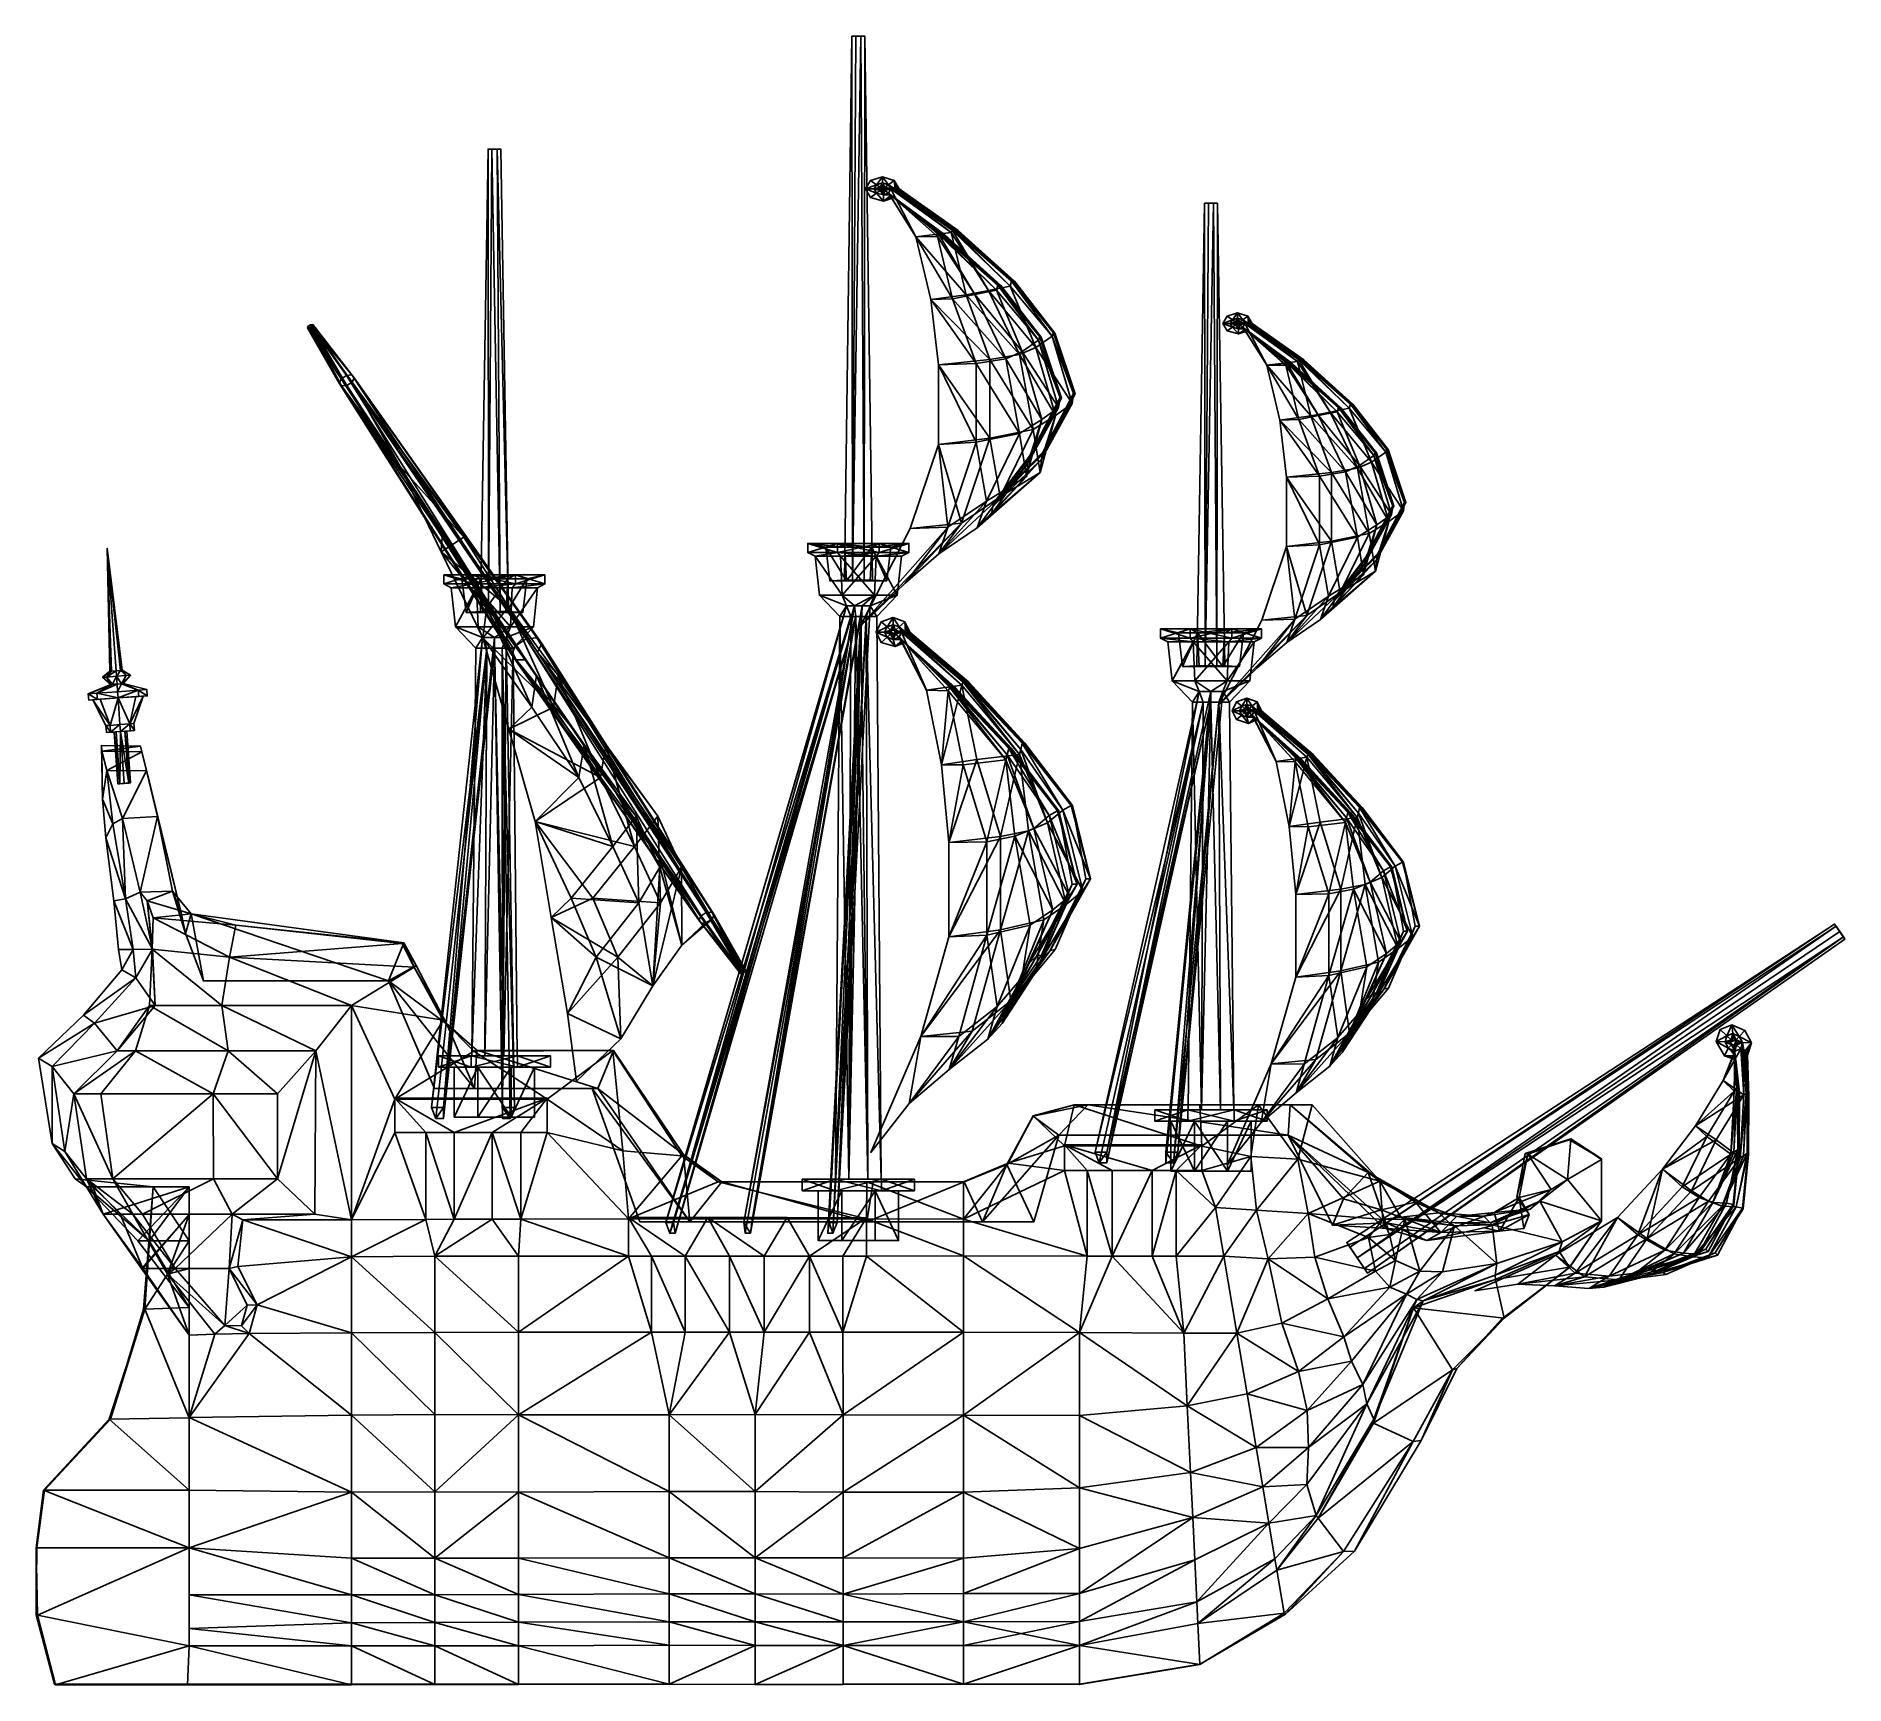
# Model space of a CAD drawing. Extents: x -936 to 1055, y -439 to 1376.
import ezdxf

# ---------------------------------------------------------------- set-up
doc = ezdxf.new("R2010")
doc.units = 0
doc.layers.get('0').update_dxf_attribs({"linetype": 'CONTINUOUS'})

msp = doc.modelspace()

# ---------------------------------------------------------------- linework, layer by layer
at = {"color": 7}
for points in [[(-38.1, 1376.1, -2.9), (-38.1, 1376.1, 2.9), (-46.5, 777.2, 6.4), (-38.1, 1376.1, -2.9)], [(-46.5, 777.2, -6.4), (-38.1, 1376.1, -2.9), (-46.5, 777.2, 6.4), (-46.5, 777.2, -6.4)], [(-37.5, 777.2, -15.4), (-38.1, 1376.1, -2.9), (-46.5, 777.2, -6.4), (-37.5, 777.2, -15.4)], [(-46.5, 777.2, 6.4), (-38.1, 1376.1, 2.9), (-37.5, 777.2, 15.4), (-46.5, 777.2, 6.4)], [(-37.5, 777.2, -15.4), (-34, 1376.1, -7), (-38.1, 1376.1, -2.9), (-37.5, 777.2, -15.4)], [(-38.1, 1376.1, -2.9), (-34, 1376.1, -7), (-28.2, 1376.1, -7), (-38.1, 1376.1, -2.9)], [(-34, 1376.1, 7), (-38.1, 1376.1, 2.9), (-38.1, 1376.1, -2.9), (-34, 1376.1, 7)], [(-34, 1376.1, 7), (-38.1, 1376.1, -2.9), (-28.2, 1376.1, -7), (-34, 1376.1, 7)], [(-38.1, 1376.1, 2.9), (-34, 1376.1, 7), (-37.5, 777.2, 15.4), (-38.1, 1376.1, 2.9)], [(-28.2, 1376.1, -7), (-34, 1376.1, -7), (-37.5, 777.2, -15.4), (-28.2, 1376.1, -7)], [(-24.7, 777.2, -15.4), (-28.2, 1376.1, -7), (-37.5, 777.2, -15.4), (-24.7, 777.2, -15.4)], [(-37.5, 777.2, 15.4), (-34, 1376.1, 7), (-28.2, 1376.1, 7), (-37.5, 777.2, 15.4)], [(-37.5, 777.2, 15.4), (-28.2, 1376.1, 7), (-24.7, 777.2, 15.4), (-37.5, 777.2, 15.4)], [(-34, 1376.1, 7), (-28.2, 1376.1, -7), (-24.1, 1376.1, 2.9), (-34, 1376.1, 7)], [(-28.2, 1376.1, 7), (-34, 1376.1, 7), (-24.1, 1376.1, 2.9), (-28.2, 1376.1, 7)], [(-24.1, 1376.1, -2.9), (-28.2, 1376.1, -7), (-24.7, 777.2, -15.4), (-24.1, 1376.1, -2.9)], [(-28.2, 1376.1, -7), (-24.1, 1376.1, -2.9), (-24.1, 1376.1, 2.9), (-28.2, 1376.1, -7)], [(-24.7, 777.2, 15.4), (-28.2, 1376.1, 7), (-24.1, 1376.1, 2.9), (-24.7, 777.2, 15.4)], [(-15.6, 777.2, -6.4), (-24.1, 1376.1, -2.9), (-24.7, 777.2, -15.4), (-15.6, 777.2, -6.4)], [(-24.7, 777.2, 15.4), (-24.1, 1376.1, 2.9), (-15.6, 777.2, 6.4), (-24.7, 777.2, 15.4)], [(-24.1, 1376.1, 2.9), (-24.1, 1376.1, -2.9), (-15.6, 777.2, -6.4), (-24.1, 1376.1, 2.9)], [(-15.6, 777.2, 6.4), (-24.1, 1376.1, 2.9), (-15.6, 777.2, -6.4), (-15.6, 777.2, 6.4)], [(-438.8, 1251.7, -2.9), (-438.8, 1251.7, 2.9), (-447.2, 742.5, 6.4), (-438.8, 1251.7, -2.9)], [(-447.2, 742.5, -6.4), (-438.8, 1251.7, -2.9), (-447.2, 742.5, 6.4), (-447.2, 742.5, -6.4)], [(-438.2, 742.5, -15.4), (-438.8, 1251.7, -2.9), (-447.2, 742.5, -6.4), (-438.2, 742.5, -15.4)], [(-447.2, 742.5, 6.4), (-438.8, 1251.7, 2.9), (-438.2, 742.5, 15.4), (-447.2, 742.5, 6.4)], [(-438.2, 742.5, -15.4), (-434.7, 1251.7, -7), (-438.8, 1251.7, -2.9), (-438.2, 742.5, -15.4)], [(-438.8, 1251.7, 2.9), (-438.8, 1251.7, -2.9), (-434.7, 1251.7, -7), (-438.8, 1251.7, 2.9)], [(-428.9, 1251.7, 7), (-434.7, 1251.7, 7), (-438.8, 1251.7, 2.9), (-428.9, 1251.7, 7)], [(-428.9, 1251.7, 7), (-438.8, 1251.7, 2.9), (-434.7, 1251.7, -7), (-428.9, 1251.7, 7)], [(-438.8, 1251.7, 2.9), (-434.7, 1251.7, 7), (-438.2, 742.5, 15.4), (-438.8, 1251.7, 2.9)], [(-425.4, 742.5, -15.4), (-434.7, 1251.7, -7), (-438.2, 742.5, -15.4), (-425.4, 742.5, -15.4)], [(-438.2, 742.5, 15.4), (-434.7, 1251.7, 7), (-425.4, 742.5, 15.4), (-438.2, 742.5, 15.4)], [(-425.4, 742.5, -15.4), (-428.9, 1251.7, -7), (-434.7, 1251.7, -7), (-425.4, 742.5, -15.4)], [(-434.7, 1251.7, -7), (-428.9, 1251.7, -7), (-424.8, 1251.7, -2.9), (-434.7, 1251.7, -7)], [(-428.9, 1251.7, 7), (-434.7, 1251.7, -7), (-424.8, 1251.7, -2.9), (-428.9, 1251.7, 7)], [(-434.7, 1251.7, 7), (-428.9, 1251.7, 7), (-425.4, 742.5, 15.4), (-434.7, 1251.7, 7)], [(-416.4, 742.5, -6.4), (-424.8, 1251.7, -2.9), (-428.9, 1251.7, -7), (-416.4, 742.5, -6.4)], [(-416.4, 742.5, -6.4), (-428.9, 1251.7, -7), (-425.4, 742.5, -15.4), (-416.4, 742.5, -6.4)], [(-428.9, 1251.7, 7), (-424.8, 1251.7, -2.9), (-424.8, 1251.7, 2.9), (-428.9, 1251.7, 7)], [(-428.9, 1251.7, 7), (-424.8, 1251.7, 2.9), (-416.4, 742.5, 6.4), (-428.9, 1251.7, 7)], [(-425.4, 742.5, 15.4), (-428.9, 1251.7, 7), (-416.4, 742.5, 6.4), (-425.4, 742.5, 15.4)], [(-424.8, 1251.7, 2.9), (-424.8, 1251.7, -2.9), (-416.4, 742.5, -6.4), (-424.8, 1251.7, 2.9)], [(-416.4, 742.5, 6.4), (-424.8, 1251.7, 2.9), (-416.4, 742.5, -6.4), (-416.4, 742.5, 6.4)], [(-23.1, 1207.9, 0), (-17.7, 1217.3, 0), (-11.1, 1212.6, 345.9), (-23.1, 1207.9, 0)], [(-11.1, 1212.6, -345.9), (-17.7, 1217.3, 0), (-23.1, 1207.9, 0), (-11.1, 1212.6, -345.9)], [(-11.1, 1212.6, 345.9), (-17.7, 1217.3, 0), (-4.6, 1221.2, 0), (-11.1, 1212.6, 345.9)], [(-4.6, 1221.2, 0), (-17.7, 1217.3, 0), (-11.1, 1212.6, -345.9), (-4.6, 1221.2, 0)], [(-11.1, 1212.6, 345.9), (-4.6, 1221.2, 0), (-4.6, 1214.5, 345.9), (-11.1, 1212.6, 345.9)], [(-4.6, 1214.5, -345.9), (-4.6, 1221.2, 0), (-11.1, 1212.6, -345.9), (-4.6, 1214.5, -345.9)], [(-4.6, 1221.2, 0), (8.5, 1217.3, 0), (2, 1212.6, 345.9), (-4.6, 1221.2, 0)], [(-4.6, 1214.5, 345.9), (-4.6, 1221.2, 0), (2, 1212.6, 345.9), (-4.6, 1214.5, 345.9)], [(2, 1212.6, -345.9), (8.5, 1217.3, 0), (-4.6, 1221.2, 0), (2, 1212.6, -345.9)], [(2, 1212.6, -345.9), (-4.6, 1221.2, 0), (-4.6, 1214.5, -345.9), (2, 1212.6, -345.9)], [(9.3, 1207.9, 173), (2, 1212.6, 345.9), (8.5, 1217.3, 0), (9.3, 1207.9, 173)], [(8.5, 1217.3, 0), (2, 1212.6, -345.9), (9.3, 1207.9, -173), (8.5, 1217.3, 0)], [(8.5, 1217.3, 0), (13.9, 1207.9, 0), (12.4, 1207.9, 57.7), (8.5, 1217.3, 0)], [(10.8, 1207.9, 115.3), (9.3, 1207.9, 173), (8.5, 1217.3, 0), (10.8, 1207.9, 115.3)], [(10.8, 1207.9, 115.3), (8.5, 1217.3, 0), (12.4, 1207.9, 57.7), (10.8, 1207.9, 115.3)], [(8.5, 1217.3, 0), (9.3, 1207.9, -173), (10.8, 1207.9, -115.3), (8.5, 1217.3, 0)], [(12.4, 1207.9, -57.7), (13.9, 1207.9, 0), (8.5, 1217.3, 0), (12.4, 1207.9, -57.7)], [(12.4, 1207.9, -57.7), (8.5, 1217.3, 0), (10.8, 1207.9, -115.3), (12.4, 1207.9, -57.7)], [(-13.8, 1207.9, 345.9), (-23.1, 1207.9, 0), (-11.1, 1212.6, 345.9), (-13.8, 1207.9, 345.9)], [(-11.1, 1212.6, -345.9), (-23.1, 1207.9, 0), (-13.8, 1207.9, -345.9), (-11.1, 1212.6, -345.9)], [(-11.1, 1203.2, 345.9), (-17.7, 1198.5, 0), (-23.1, 1207.9, 0), (-11.1, 1203.2, 345.9)], [(-11.1, 1203.2, 345.9), (-23.1, 1207.9, 0), (-13.8, 1207.9, 345.9), (-11.1, 1203.2, 345.9)], [(-23.1, 1207.9, 0), (-17.7, 1198.5, 0), (-11.1, 1203.2, -345.9), (-23.1, 1207.9, 0)], [(-13.8, 1207.9, -345.9), (-23.1, 1207.9, 0), (-11.1, 1203.2, -345.9), (-13.8, 1207.9, -345.9)], [(-3.5, 1194.6, 0), (-17.7, 1198.5, 0), (-11.1, 1203.2, 345.9), (-3.5, 1194.6, 0)], [(-11.1, 1203.2, -345.9), (-17.7, 1198.5, 0), (-3.5, 1194.6, 0), (-11.1, 1203.2, -345.9)], [(-13.8, 1207.9, 345.9), (-11.1, 1212.6, 345.9), (-7.2, 1209.8, 415.1), (-13.8, 1207.9, 345.9)], [(-7.2, 1209.8, -415.1), (-11.1, 1212.6, -345.9), (-13.8, 1207.9, -345.9), (-7.2, 1209.8, -415.1)], [(-8.3, 1207.9, 415.1), (-13.8, 1207.9, 345.9), (-7.2, 1209.8, 415.1), (-8.3, 1207.9, 415.1)], [(-7.2, 1209.8, -415.1), (-13.8, 1207.9, -345.9), (-8.3, 1207.9, -415.1), (-7.2, 1209.8, -415.1)], [(-7.2, 1206, 415.1), (-11.1, 1203.2, 345.9), (-13.8, 1207.9, 345.9), (-7.2, 1206, 415.1)], [(-7.2, 1206, 415.1), (-13.8, 1207.9, 345.9), (-8.3, 1207.9, 415.1), (-7.2, 1206, 415.1)], [(-13.8, 1207.9, -345.9), (-11.1, 1203.2, -345.9), (-7.2, 1206, -415.1), (-13.8, 1207.9, -345.9)], [(-8.3, 1207.9, -415.1), (-13.8, 1207.9, -345.9), (-7.2, 1206, -415.1), (-8.3, 1207.9, -415.1)], [(-7.2, 1209.8, 415.1), (-11.1, 1212.6, 345.9), (-4.6, 1214.5, 345.9), (-7.2, 1209.8, 415.1)], [(-4.6, 1214.5, -345.9), (-11.1, 1212.6, -345.9), (-7.2, 1209.8, -415.1), (-4.6, 1214.5, -345.9)], [(-3.5, 1201.3, 345.9), (-11.1, 1203.2, 345.9), (-7.2, 1206, 415.1), (-3.5, 1201.3, 345.9)], [(-7.2, 1206, -415.1), (-11.1, 1203.2, -345.9), (-3.5, 1201.3, -345.9), (-7.2, 1206, -415.1)], [(-3.5, 1201.3, 345.9), (-3.5, 1194.6, 0), (-11.1, 1203.2, 345.9), (-3.5, 1201.3, 345.9)], [(-11.1, 1203.2, -345.9), (-3.5, 1194.6, 0), (-3.5, 1201.3, -345.9), (-11.1, 1203.2, -345.9)], [(-7.2, 1206, 415.1), (-8.3, 1207.9, 415.1), (-7.2, 1209.8, 415.1), (-7.2, 1206, 415.1)], [(-7.2, 1209.8, -415.1), (-8.3, 1207.9, -415.1), (-7.2, 1206, -415.1), (-7.2, 1209.8, -415.1)], [(-7.2, 1209.8, 415.1), (-4.6, 1214.5, 345.9), (-4.6, 1210.6, 415.1), (-7.2, 1209.8, 415.1)], [(-4.6, 1210.6, -415.1), (-4.6, 1214.5, -345.9), (-7.2, 1209.8, -415.1), (-4.6, 1210.6, -415.1)], [(-4.6, 1205.3, 415.1), (-7.2, 1209.8, 415.1), (-4.6, 1210.6, 415.1), (-4.6, 1205.3, 415.1)], [(-4.6, 1210.6, -415.1), (-7.2, 1209.8, -415.1), (-4.6, 1205.3, -415.1), (-4.6, 1210.6, -415.1)], [(-4.6, 1205.3, 415.1), (-7.2, 1206, 415.1), (-7.2, 1209.8, 415.1), (-4.6, 1205.3, 415.1)], [(-7.2, 1209.8, -415.1), (-7.2, 1206, -415.1), (-4.6, 1205.3, -415.1), (-7.2, 1209.8, -415.1)], [(-4.6, 1205.3, 415.1), (-3.5, 1201.3, 345.9), (-7.2, 1206, 415.1), (-4.6, 1205.3, 415.1)], [(-7.2, 1206, -415.1), (-3.5, 1201.3, -345.9), (-4.6, 1205.3, -415.1), (-7.2, 1206, -415.1)], [(-4.6, 1214.5, 345.9), (2, 1212.6, 345.9), (-2, 1209.8, 415.1), (-4.6, 1214.5, 345.9)], [(-4.6, 1210.6, 415.1), (-4.6, 1214.5, 345.9), (-2, 1209.8, 415.1), (-4.6, 1210.6, 415.1)], [(-2, 1209.8, -415.1), (2, 1212.6, -345.9), (-4.6, 1214.5, -345.9), (-2, 1209.8, -415.1)], [(-2, 1209.8, -415.1), (-4.6, 1214.5, -345.9), (-4.6, 1210.6, -415.1), (-2, 1209.8, -415.1)], [(-4.6, 1205.3, 415.1), (-4.6, 1210.6, 415.1), (-2, 1209.8, 415.1), (-4.6, 1205.3, 415.1)], [(-2, 1209.8, -415.1), (-4.6, 1210.6, -415.1), (-4.6, 1205.3, -415.1), (-2, 1209.8, -415.1)], [(-2, 1206, 415.1), (-4.6, 1205.3, 415.1), (-2, 1209.8, 415.1), (-2, 1206, 415.1)], [(-2, 1209.8, -415.1), (-4.6, 1205.3, -415.1), (-2, 1206, -415.1), (-2, 1209.8, -415.1)], [(-2, 1206, 415.1), (-3.5, 1201.3, 345.9), (-4.6, 1205.3, 415.1), (-2, 1206, 415.1)], [(-4.6, 1205.3, -415.1), (-3.5, 1201.3, -345.9), (-2, 1206, -415.1), (-4.6, 1205.3, -415.1)], [(-2, 1206, 415.1), (2, 1203.2, 345.9), (-3.5, 1201.3, 345.9), (-2, 1206, 415.1)], [(-3.5, 1201.3, -345.9), (2, 1203.2, -345.9), (-2, 1206, -415.1), (-3.5, 1201.3, -345.9)], [(2, 1203.2, 345.9), (3, 1202.4, 288.3), (-3.5, 1201.3, 345.9), (2, 1203.2, 345.9)], [(-3.5, 1201.3, -345.9), (3, 1202.4, -288.3), (2, 1203.2, -345.9), (-3.5, 1201.3, -345.9)], [(3, 1202.4, 288.3), (4.1, 1201.7, 230.6), (-3.5, 1201.3, 345.9), (3, 1202.4, 288.3)], [(-3.5, 1201.3, -345.9), (4.1, 1201.7, -230.6), (3, 1202.4, -288.3), (-3.5, 1201.3, -345.9)], [(4.1, 1201.7, 230.6), (5.2, 1200.9, 173), (-3.5, 1201.3, 345.9), (4.1, 1201.7, 230.6)], [(-3.5, 1201.3, -345.9), (5.2, 1200.9, -173), (4.1, 1201.7, -230.6), (-3.5, 1201.3, -345.9)], [(5.2, 1200.9, 173), (-3.5, 1194.6, 0), (-3.5, 1201.3, 345.9), (5.2, 1200.9, 173)], [(-3.5, 1201.3, -345.9), (-3.5, 1194.6, 0), (5.2, 1200.9, -173), (-3.5, 1201.3, -345.9)], [(5.2, 1200.9, 173), (6.3, 1200.1, 115.3), (-3.5, 1194.6, 0), (5.2, 1200.9, 173)], [(-3.5, 1194.6, 0), (6.3, 1200.1, -115.3), (5.2, 1200.9, -173), (-3.5, 1194.6, 0)], [(6.3, 1200.1, 115.3), (7.4, 1199.3, 57.7), (-3.5, 1194.6, 0), (6.3, 1200.1, 115.3)], [(-3.5, 1194.6, 0), (7.4, 1199.3, -57.7), (6.3, 1200.1, -115.3), (-3.5, 1194.6, 0)], [(7.4, 1199.3, 57.7), (8.5, 1198.5, 0), (-3.5, 1194.6, 0), (7.4, 1199.3, 57.7)], [(-3.5, 1194.6, 0), (8.5, 1198.5, 0), (7.4, 1199.3, -57.7), (-3.5, 1194.6, 0)], [(-2, 1209.8, 415.1), (2, 1212.6, 345.9), (4.7, 1207.9, 345.9), (-2, 1209.8, 415.1)], [(4.7, 1207.9, -345.9), (2, 1212.6, -345.9), (-2, 1209.8, -415.1), (4.7, 1207.9, -345.9)], [(-2, 1209.8, 415.1), (4.7, 1207.9, 345.9), (-0.9, 1207.9, 415.1), (-2, 1209.8, 415.1)], [(-2, 1206, 415.1), (-2, 1209.8, 415.1), (-0.9, 1207.9, 415.1), (-2, 1206, 415.1)], [(-0.9, 1207.9, -415.1), (4.7, 1207.9, -345.9), (-2, 1209.8, -415.1), (-0.9, 1207.9, -415.1)], [(-0.9, 1207.9, -415.1), (-2, 1209.8, -415.1), (-2, 1206, -415.1), (-0.9, 1207.9, -415.1)], [(4.7, 1207.9, 345.9), (2, 1203.2, 345.9), (-2, 1206, 415.1), (4.7, 1207.9, 345.9)], [(-0.9, 1207.9, 415.1), (4.7, 1207.9, 345.9), (-2, 1206, 415.1), (-0.9, 1207.9, 415.1)], [(-2, 1206, -415.1), (2, 1203.2, -345.9), (4.7, 1207.9, -345.9), (-2, 1206, -415.1)], [(-2, 1206, -415.1), (4.7, 1207.9, -345.9), (-0.9, 1207.9, -415.1), (-2, 1206, -415.1)], [(6.2, 1207.9, 288.3), (4.7, 1207.9, 345.9), (2, 1212.6, 345.9), (6.2, 1207.9, 288.3)], [(7.8, 1207.9, 230.6), (6.2, 1207.9, 288.3), (2, 1212.6, 345.9), (7.8, 1207.9, 230.6)], [(9.3, 1207.9, 173), (7.8, 1207.9, 230.6), (2, 1212.6, 345.9), (9.3, 1207.9, 173)], [(2, 1212.6, -345.9), (4.7, 1207.9, -345.9), (6.2, 1207.9, -288.3), (2, 1212.6, -345.9)], [(2, 1212.6, -345.9), (6.2, 1207.9, -288.3), (7.8, 1207.9, -230.6), (2, 1212.6, -345.9)], [(2, 1212.6, -345.9), (7.8, 1207.9, -230.6), (9.3, 1207.9, -173), (2, 1212.6, -345.9)], [(2, 1203.2, 345.9), (4.7, 1207.9, 345.9), (32.2, 1155.3, 343.2), (2, 1203.2, 345.9)], [(32.2, 1155.3, -343.2), (4.7, 1207.9, -345.9), (2, 1203.2, -345.9), (32.2, 1155.3, -343.2)], [(2, 1203.2, 345.9), (32.2, 1155.3, 343.2), (3, 1202.4, 288.3), (2, 1203.2, 345.9)], [(3, 1202.4, -288.3), (32.2, 1155.3, -343.2), (2, 1203.2, -345.9), (3, 1202.4, -288.3)], [(32.2, 1155.3, 343.2), (56.1, 1155.6, 285.8), (3, 1202.4, 288.3), (32.2, 1155.3, 343.2)], [(56.1, 1155.6, 285.8), (4.1, 1201.7, 230.6), (3, 1202.4, 288.3), (56.1, 1155.6, 285.8)], [(3, 1202.4, -288.3), (56.1, 1155.6, -285.8), (32.2, 1155.3, -343.2), (3, 1202.4, -288.3)], [(3, 1202.4, -288.3), (4.1, 1201.7, -230.6), (56.1, 1155.6, -285.8), (3, 1202.4, -288.3)], [(57.6, 1157.7, 230.6), (5.2, 1200.9, 173), (4.1, 1201.7, 230.6), (57.6, 1157.7, 230.6)], [(56.1, 1155.6, 285.8), (57.6, 1157.7, 230.6), (4.1, 1201.7, 230.6), (56.1, 1155.6, 285.8)], [(4.1, 1201.7, -230.6), (5.2, 1200.9, -173), (57.6, 1157.7, -230.6), (4.1, 1201.7, -230.6)], [(4.1, 1201.7, -230.6), (57.6, 1157.7, -230.6), (56.1, 1155.6, -285.8), (4.1, 1201.7, -230.6)], [(32.2, 1155.3, 343.2), (4.7, 1207.9, 345.9), (71.1, 1160, 285.8), (32.2, 1155.3, 343.2)], [(6.2, 1207.9, 288.3), (71.1, 1160, 285.8), (4.7, 1207.9, 345.9), (6.2, 1207.9, 288.3)], [(71.1, 1160, -285.8), (4.7, 1207.9, -345.9), (32.2, 1155.3, -343.2), (71.1, 1160, -285.8)], [(4.7, 1207.9, -345.9), (71.1, 1160, -285.8), (6.2, 1207.9, -288.3), (4.7, 1207.9, -345.9)], [(59.1, 1157.7, 173), (6.3, 1200.1, 115.3), (5.2, 1200.9, 173), (59.1, 1157.7, 173)], [(57.6, 1157.7, 230.6), (59.1, 1157.7, 173), (5.2, 1200.9, 173), (57.6, 1157.7, 230.6)], [(5.2, 1200.9, -173), (6.3, 1200.1, -115.3), (59.1, 1157.7, -173), (5.2, 1200.9, -173)], [(5.2, 1200.9, -173), (59.1, 1157.7, -173), (57.6, 1157.7, -230.6), (5.2, 1200.9, -173)], [(71.1, 1160, 285.8), (6.2, 1207.9, 288.3), (7.8, 1207.9, 230.6), (71.1, 1160, 285.8)], [(7.8, 1207.9, -230.6), (6.2, 1207.9, -288.3), (71.1, 1160, -285.8), (7.8, 1207.9, -230.6)], [(60.7, 1157.7, 115.3), (7.4, 1199.3, 57.7), (6.3, 1200.1, 115.3), (60.7, 1157.7, 115.3)], [(59.1, 1157.7, 173), (60.7, 1157.7, 115.3), (6.3, 1200.1, 115.3), (59.1, 1157.7, 173)], [(6.3, 1200.1, -115.3), (7.4, 1199.3, -57.7), (60.7, 1157.7, -115.3), (6.3, 1200.1, -115.3)], [(6.3, 1200.1, -115.3), (60.7, 1157.7, -115.3), (59.1, 1157.7, -173), (6.3, 1200.1, -115.3)], [(62.2, 1157.7, 57.7), (8.5, 1198.5, 0), (7.4, 1199.3, 57.7), (62.2, 1157.7, 57.7)], [(60.7, 1157.7, 115.3), (62.2, 1157.7, 57.7), (7.4, 1199.3, 57.7), (60.7, 1157.7, 115.3)], [(7.4, 1199.3, -57.7), (8.5, 1198.5, 0), (62.2, 1157.7, -57.7), (7.4, 1199.3, -57.7)], [(7.4, 1199.3, -57.7), (62.2, 1157.7, -57.7), (60.7, 1157.7, -115.3), (7.4, 1199.3, -57.7)], [(72.6, 1162.2, 230.6), (7.8, 1207.9, 230.6), (9.3, 1207.9, 173), (72.6, 1162.2, 230.6)], [(72.6, 1162.2, 230.6), (71.1, 1160, 285.8), (7.8, 1207.9, 230.6), (72.6, 1162.2, 230.6)], [(9.3, 1207.9, -173), (7.8, 1207.9, -230.6), (72.6, 1162.2, -230.6), (9.3, 1207.9, -173)], [(7.8, 1207.9, -230.6), (71.1, 1160, -285.8), (72.6, 1162.2, -230.6), (7.8, 1207.9, -230.6)], [(62.2, 1157.7, 57.7), (63.8, 1157.7, 0), (8.5, 1198.5, 0), (62.2, 1157.7, 57.7)], [(8.5, 1198.5, 0), (63.8, 1157.7, 0), (62.2, 1157.7, -57.7), (8.5, 1198.5, 0)], [(74.2, 1162.2, 173), (9.3, 1207.9, 173), (10.8, 1207.9, 115.3), (74.2, 1162.2, 173)], [(74.2, 1162.2, 173), (72.6, 1162.2, 230.6), (9.3, 1207.9, 173), (74.2, 1162.2, 173)], [(10.8, 1207.9, -115.3), (9.3, 1207.9, -173), (74.2, 1162.2, -173), (10.8, 1207.9, -115.3)], [(9.3, 1207.9, -173), (72.6, 1162.2, -230.6), (74.2, 1162.2, -173), (9.3, 1207.9, -173)], [(75.7, 1162.2, 115.3), (10.8, 1207.9, 115.3), (12.4, 1207.9, 57.7), (75.7, 1162.2, 115.3)], [(75.7, 1162.2, 115.3), (74.2, 1162.2, 173), (10.8, 1207.9, 115.3), (75.7, 1162.2, 115.3)], [(12.4, 1207.9, -57.7), (10.8, 1207.9, -115.3), (75.7, 1162.2, -115.3), (12.4, 1207.9, -57.7)], [(10.8, 1207.9, -115.3), (74.2, 1162.2, -173), (75.7, 1162.2, -115.3), (10.8, 1207.9, -115.3)], [(77.2, 1162.2, 57.7), (12.4, 1207.9, 57.7), (13.9, 1207.9, 0), (77.2, 1162.2, 57.7)], [(77.2, 1162.2, 57.7), (75.7, 1162.2, 115.3), (12.4, 1207.9, 57.7), (77.2, 1162.2, 57.7)], [(13.9, 1207.9, 0), (12.4, 1207.9, -57.7), (77.2, 1162.2, -57.7), (13.9, 1207.9, 0)], [(12.4, 1207.9, -57.7), (75.7, 1162.2, -115.3), (77.2, 1162.2, -57.7), (12.4, 1207.9, -57.7)], [(78.8, 1162.2, 0), (77.2, 1162.2, 57.7), (13.9, 1207.9, 0), (78.8, 1162.2, 0)], [(13.9, 1207.9, 0), (77.2, 1162.2, -57.7), (78.8, 1162.2, 0), (13.9, 1207.9, 0)], [(350.2, 1192.2, -2.9), (350.2, 1192.2, 2.9), (341.8, 683, 6.4), (350.2, 1192.2, -2.9)], [(341.8, 683, -6.4), (350.2, 1192.2, -2.9), (341.8, 683, 6.4), (341.8, 683, -6.4)], [(350.8, 683, -15.4), (350.2, 1192.2, -2.9), (341.8, 683, -6.4), (350.8, 683, -15.4)], [(341.8, 683, 6.4), (350.2, 1192.2, 2.9), (350.8, 683, 15.4), (341.8, 683, 6.4)], [(350.8, 683, -15.4), (354.3, 1192.2, -7), (350.2, 1192.2, -2.9), (350.8, 683, -15.4)], [(350.2, 1192.2, 2.9), (350.2, 1192.2, -2.9), (354.3, 1192.2, -7), (350.2, 1192.2, 2.9)], [(360.1, 1192.2, 7), (354.3, 1192.2, 7), (350.2, 1192.2, 2.9), (360.1, 1192.2, 7)], [(360.1, 1192.2, 7), (350.2, 1192.2, 2.9), (354.3, 1192.2, -7), (360.1, 1192.2, 7)], [(350.2, 1192.2, 2.9), (354.3, 1192.2, 7), (350.8, 683, 15.4), (350.2, 1192.2, 2.9)], [(360.1, 1192.2, -7), (354.3, 1192.2, -7), (350.8, 683, -15.4), (360.1, 1192.2, -7)], [(363.6, 683, -15.4), (360.1, 1192.2, -7), (350.8, 683, -15.4), (363.6, 683, -15.4)], [(350.8, 683, 15.4), (354.3, 1192.2, 7), (360.1, 1192.2, 7), (350.8, 683, 15.4)], [(350.8, 683, 15.4), (360.1, 1192.2, 7), (363.6, 683, 15.4), (350.8, 683, 15.4)], [(354.3, 1192.2, -7), (360.1, 1192.2, -7), (364.2, 1192.2, -2.9), (354.3, 1192.2, -7)], [(360.1, 1192.2, 7), (354.3, 1192.2, -7), (364.2, 1192.2, -2.9), (360.1, 1192.2, 7)], [(364.2, 1192.2, -2.9), (360.1, 1192.2, -7), (363.6, 683, -15.4), (364.2, 1192.2, -2.9)], [(360.1, 1192.2, 7), (364.2, 1192.2, -2.9), (364.2, 1192.2, 2.9), (360.1, 1192.2, 7)], [(363.6, 683, 15.4), (360.1, 1192.2, 7), (364.2, 1192.2, 2.9), (363.6, 683, 15.4)], [(372.6, 683, -6.4), (364.2, 1192.2, -2.9), (363.6, 683, -15.4), (372.6, 683, -6.4)], [(363.6, 683, 15.4), (364.2, 1192.2, 2.9), (372.6, 683, 6.4), (363.6, 683, 15.4)], [(364.2, 1192.2, 2.9), (364.2, 1192.2, -2.9), (372.6, 683, -6.4), (364.2, 1192.2, 2.9)], [(372.6, 683, 6.4), (364.2, 1192.2, 2.9), (372.6, 683, -6.4), (372.6, 683, 6.4)], [(87.6, 1091.4, 287.8), (32.2, 1155.3, 343.2), (71.1, 1160, 285.8), (87.6, 1091.4, 287.8)], [(71.1, 1160, -285.8), (32.2, 1155.3, -343.2), (87.6, 1091.4, -287.8), (71.1, 1160, -285.8)], [(56.1, 1155.6, 285.8), (32.2, 1155.3, 343.2), (72.6, 1087, 287.8), (56.1, 1155.6, 285.8)], [(72.6, 1087, -287.8), (32.2, 1155.3, -343.2), (56.1, 1155.6, -285.8), (72.6, 1087, -287.8)], [(87.6, 1091.4, 287.8), (48.8, 1086.2, 344.8), (32.2, 1155.3, 343.2), (87.6, 1091.4, 287.8)], [(32.2, 1155.3, 343.2), (48.8, 1086.2, 344.8), (72.6, 1087, 287.8), (32.2, 1155.3, 343.2)], [(32.2, 1155.3, -343.2), (48.8, 1086.2, -344.8), (87.6, 1091.4, -287.8), (32.2, 1155.3, -343.2)], [(72.6, 1087, -287.8), (48.8, 1086.2, -344.8), (32.2, 1155.3, -343.2), (72.6, 1087, -287.8)], [(57.6, 1157.7, 230.6), (56.1, 1155.6, 285.8), (97.3, 1091.8, 238.6), (57.6, 1157.7, 230.6)], [(97.3, 1091.8, -238.6), (56.1, 1155.6, -285.8), (57.6, 1157.7, -230.6), (97.3, 1091.8, -238.6)], [(97.3, 1091.8, 238.6), (56.1, 1155.6, 285.8), (72.6, 1087, 287.8), (97.3, 1091.8, 238.6)], [(72.6, 1087, -287.8), (56.1, 1155.6, -285.8), (97.3, 1091.8, -238.6), (72.6, 1087, -287.8)], [(59.1, 1157.7, 173), (57.6, 1157.7, 230.6), (121, 1096.6, 176.3), (59.1, 1157.7, 173)], [(121, 1096.6, 176.3), (57.6, 1157.7, 230.6), (97.3, 1091.8, 238.6), (121, 1096.6, 176.3)], [(121, 1096.6, -176.3), (57.6, 1157.7, -230.6), (59.1, 1157.7, -173), (121, 1096.6, -176.3)], [(97.3, 1091.8, -238.6), (57.6, 1157.7, -230.6), (121, 1096.6, -176.3), (97.3, 1091.8, -238.6)], [(59.1, 1157.7, 173), (121, 1096.6, 176.3), (122.6, 1101.9, 118.4), (59.1, 1157.7, 173)], [(60.7, 1157.7, 115.3), (59.1, 1157.7, 173), (122.6, 1101.9, 118.4), (60.7, 1157.7, 115.3)], [(122.6, 1101.9, -118.4), (121, 1096.6, -176.3), (59.1, 1157.7, -173), (122.6, 1101.9, -118.4)], [(122.6, 1101.9, -118.4), (59.1, 1157.7, -173), (60.7, 1157.7, -115.3), (122.6, 1101.9, -118.4)], [(62.2, 1157.7, 57.7), (60.7, 1157.7, 115.3), (122.6, 1101.9, 118.4), (62.2, 1157.7, 57.7)], [(122.6, 1101.9, -118.4), (60.7, 1157.7, -115.3), (62.2, 1157.7, -57.7), (122.6, 1101.9, -118.4)], [(63.8, 1157.7, 0), (62.2, 1157.7, 57.7), (124.1, 1101.7, 57.9), (63.8, 1157.7, 0)], [(62.2, 1157.7, 57.7), (122.6, 1101.9, 118.4), (124.1, 1101.7, 57.9), (62.2, 1157.7, 57.7)], [(124.1, 1101.7, -57.9), (62.2, 1157.7, -57.7), (63.8, 1157.7, 0), (124.1, 1101.7, -57.9)], [(124.1, 1101.7, -57.9), (122.6, 1101.9, -118.4), (62.2, 1157.7, -57.7), (124.1, 1101.7, -57.9)], [(63.8, 1157.7, 0), (124.1, 1101.7, 57.9), (125.7, 1101.7, 0), (63.8, 1157.7, 0)], [(125.7, 1101.7, 0), (124.1, 1101.7, -57.9), (63.8, 1157.7, 0), (125.7, 1101.7, 0)], [(112.3, 1096.2, 238.6), (71.1, 1160, 285.8), (72.6, 1162.2, 230.6), (112.3, 1096.2, 238.6)], [(72.6, 1162.2, -230.6), (71.1, 1160, -285.8), (112.3, 1096.2, -238.6), (72.6, 1162.2, -230.6)], [(87.6, 1091.4, 287.8), (71.1, 1160, 285.8), (112.3, 1096.2, 238.6), (87.6, 1091.4, 287.8)], [(112.3, 1096.2, -238.6), (71.1, 1160, -285.8), (87.6, 1091.4, -287.8), (112.3, 1096.2, -238.6)], [(136, 1101, 176.3), (72.6, 1162.2, 230.6), (74.2, 1162.2, 173), (136, 1101, 176.3)], [(112.3, 1096.2, 238.6), (72.6, 1162.2, 230.6), (136, 1101, 176.3), (112.3, 1096.2, 238.6)], [(74.2, 1162.2, -173), (72.6, 1162.2, -230.6), (136, 1101, -176.3), (74.2, 1162.2, -173)], [(136, 1101, -176.3), (72.6, 1162.2, -230.6), (112.3, 1096.2, -238.6), (136, 1101, -176.3)], [(137.6, 1106.3, 118.4), (136, 1101, 176.3), (74.2, 1162.2, 173), (137.6, 1106.3, 118.4)], [(137.6, 1106.3, 118.4), (74.2, 1162.2, 173), (75.7, 1162.2, 115.3), (137.6, 1106.3, 118.4)], [(74.2, 1162.2, -173), (136, 1101, -176.3), (137.6, 1106.3, -118.4), (74.2, 1162.2, -173)], [(75.7, 1162.2, -115.3), (74.2, 1162.2, -173), (137.6, 1106.3, -118.4), (75.7, 1162.2, -115.3)], [(137.6, 1106.3, 118.4), (75.7, 1162.2, 115.3), (77.2, 1162.2, 57.7), (137.6, 1106.3, 118.4)], [(77.2, 1162.2, -57.7), (75.7, 1162.2, -115.3), (137.6, 1106.3, -118.4), (77.2, 1162.2, -57.7)], [(139.1, 1106.2, 57.9), (77.2, 1162.2, 57.7), (78.8, 1162.2, 0), (139.1, 1106.2, 57.9)], [(139.1, 1106.2, 57.9), (137.6, 1106.3, 118.4), (77.2, 1162.2, 57.7), (139.1, 1106.2, 57.9)], [(78.8, 1162.2, 0), (77.2, 1162.2, -57.7), (139.1, 1106.2, -57.9), (78.8, 1162.2, 0)], [(77.2, 1162.2, -57.7), (137.6, 1106.3, -118.4), (139.1, 1106.2, -57.9), (77.2, 1162.2, -57.7)], [(140.7, 1106.2, 0), (139.1, 1106.2, 57.9), (78.8, 1162.2, 0), (140.7, 1106.2, 0)], [(78.8, 1162.2, 0), (139.1, 1106.2, -57.9), (140.7, 1106.2, 0), (78.8, 1162.2, 0)], [(146.4, 1025.5, 245.5), (87.6, 1091.4, 287.8), (112.3, 1096.2, 238.6), (146.4, 1025.5, 245.5)], [(112.3, 1096.2, -238.6), (87.6, 1091.4, -287.8), (146.4, 1025.5, -245.5), (112.3, 1096.2, -238.6)], [(121, 1096.6, 176.3), (97.3, 1091.8, 238.6), (149.3, 1028.8, 185.2), (121, 1096.6, 176.3)], [(149.3, 1028.8, -185.2), (97.3, 1091.8, -238.6), (121, 1096.6, -176.3), (149.3, 1028.8, -185.2)], [(164.3, 1033.2, 185.2), (112.3, 1096.2, 238.6), (136, 1101, 176.3), (164.3, 1033.2, 185.2)], [(136, 1101, -176.3), (112.3, 1096.2, -238.6), (164.3, 1033.2, -185.2), (136, 1101, -176.3)], [(146.4, 1025.5, 245.5), (112.3, 1096.2, 238.6), (164.3, 1033.2, 185.2), (146.4, 1025.5, 245.5)], [(164.3, 1033.2, -185.2), (112.3, 1096.2, -238.6), (146.4, 1025.5, -245.5), (164.3, 1033.2, -185.2)], [(122.6, 1101.9, 118.4), (121, 1096.6, 176.3), (167.2, 1041.5, 128.1), (122.6, 1101.9, 118.4)], [(167.2, 1041.5, -128.1), (121, 1096.6, -176.3), (122.6, 1101.9, -118.4), (167.2, 1041.5, -128.1)], [(121, 1096.6, 176.3), (149.3, 1028.8, 185.2), (167.2, 1041.5, 128.1), (121, 1096.6, 176.3)], [(167.2, 1041.5, -128.1), (149.3, 1028.8, -185.2), (121, 1096.6, -176.3), (167.2, 1041.5, -128.1)], [(122.6, 1101.9, 118.4), (167.2, 1041.5, 128.1), (168.8, 1044.9, 64.4), (122.6, 1101.9, 118.4)], [(124.1, 1101.7, 57.9), (122.6, 1101.9, 118.4), (168.8, 1044.9, 64.4), (124.1, 1101.7, 57.9)], [(168.8, 1044.9, -64.4), (167.2, 1041.5, -128.1), (122.6, 1101.9, -118.4), (168.8, 1044.9, -64.4)], [(168.8, 1044.9, -64.4), (122.6, 1101.9, -118.4), (124.1, 1101.7, -57.9), (168.8, 1044.9, -64.4)], [(124.1, 1101.7, 57.9), (168.8, 1044.9, 64.4), (170.3, 1044.7, 0), (124.1, 1101.7, 57.9)], [(125.7, 1101.7, 0), (124.1, 1101.7, 57.9), (170.3, 1044.7, 0), (125.7, 1101.7, 0)], [(170.3, 1044.7, 0), (168.8, 1044.9, -64.4), (124.1, 1101.7, -57.9), (170.3, 1044.7, 0)], [(170.3, 1044.7, 0), (124.1, 1101.7, -57.9), (125.7, 1101.7, 0), (170.3, 1044.7, 0)], [(182.2, 1045.9, 128.1), (136, 1101, 176.3), (137.6, 1106.3, 118.4), (182.2, 1045.9, 128.1)], [(137.6, 1106.3, -118.4), (136, 1101, -176.3), (182.2, 1045.9, -128.1), (137.6, 1106.3, -118.4)], [(182.2, 1045.9, 128.1), (164.3, 1033.2, 185.2), (136, 1101, 176.3), (182.2, 1045.9, 128.1)], [(136, 1101, -176.3), (164.3, 1033.2, -185.2), (182.2, 1045.9, -128.1), (136, 1101, -176.3)], [(183.8, 1049.3, 64.4), (182.2, 1045.9, 128.1), (137.6, 1106.3, 118.4), (183.8, 1049.3, 64.4)], [(183.8, 1049.3, 64.4), (137.6, 1106.3, 118.4), (139.1, 1106.2, 57.9), (183.8, 1049.3, 64.4)], [(137.6, 1106.3, -118.4), (182.2, 1045.9, -128.1), (183.8, 1049.3, -64.4), (137.6, 1106.3, -118.4)], [(139.1, 1106.2, -57.9), (137.6, 1106.3, -118.4), (183.8, 1049.3, -64.4), (139.1, 1106.2, -57.9)], [(185.3, 1049.1, 0), (183.8, 1049.3, 64.4), (139.1, 1106.2, 57.9), (185.3, 1049.1, 0)], [(185.3, 1049.1, 0), (139.1, 1106.2, 57.9), (140.7, 1106.2, 0), (185.3, 1049.1, 0)], [(139.1, 1106.2, -57.9), (183.8, 1049.3, -64.4), (185.3, 1049.1, 0), (139.1, 1106.2, -57.9)], [(140.7, 1106.2, 0), (139.1, 1106.2, -57.9), (185.3, 1049.1, 0), (140.7, 1106.2, 0)], [(113.6, 1020.1, 294), (48.8, 1086.2, 344.8), (87.6, 1091.4, 287.8), (113.6, 1020.1, 294)], [(87.6, 1091.4, -287.8), (48.8, 1086.2, -344.8), (113.6, 1020.1, -294), (87.6, 1091.4, -287.8)], [(72.6, 1087, 287.8), (48.8, 1086.2, 344.8), (98.6, 1015.6, 294), (72.6, 1087, 287.8)], [(98.6, 1015.6, -294), (48.8, 1086.2, -344.8), (72.6, 1087, -287.8), (98.6, 1015.6, -294)], [(113.6, 1020.1, 294), (57, 1014.3, 352.8), (48.8, 1086.2, 344.8), (113.6, 1020.1, 294)], [(48.8, 1086.2, 344.8), (57, 1014.3, 352.8), (98.6, 1015.6, 294), (48.8, 1086.2, 344.8)], [(48.8, 1086.2, -344.8), (57, 1014.3, -352.8), (113.6, 1020.1, -294), (48.8, 1086.2, -344.8)], [(98.6, 1015.6, -294), (57, 1014.3, -352.8), (48.8, 1086.2, -344.8), (98.6, 1015.6, -294)], [(97.3, 1091.8, 238.6), (72.6, 1087, 287.8), (131.4, 1021, 245.5), (97.3, 1091.8, 238.6)], [(131.4, 1021, -245.5), (72.6, 1087, -287.8), (97.3, 1091.8, -238.6), (131.4, 1021, -245.5)], [(72.6, 1087, 287.8), (98.6, 1015.6, 294), (131.4, 1021, 245.5), (72.6, 1087, 287.8)], [(131.4, 1021, -245.5), (98.6, 1015.6, -294), (72.6, 1087, -287.8), (131.4, 1021, -245.5)], [(146.4, 1025.5, 245.5), (113.6, 1020.1, 294), (87.6, 1091.4, 287.8), (146.4, 1025.5, 245.5)], [(87.6, 1091.4, -287.8), (113.6, 1020.1, -294), (146.4, 1025.5, -245.5), (87.6, 1091.4, -287.8)], [(149.3, 1028.8, 185.2), (97.3, 1091.8, 238.6), (131.4, 1021, 245.5), (149.3, 1028.8, 185.2)], [(131.4, 1021, -245.5), (97.3, 1091.8, -238.6), (149.3, 1028.8, -185.2), (131.4, 1021, -245.5)], [(-637.6, 1055, -375.7), (-636.7, 1056.9, -374.4), (-600.7, 998.9, -311.8), (-637.6, 1055, -375.7)], [(-637.6, 1055, -375.7), (-636.5, 1053.8, -377.7), (-636.7, 1056.9, -374.4), (-637.6, 1055, -375.7)], [(-600.7, 998.9, -311.8), (-636.7, 1056.9, -374.4), (-634.3, 1058.4, -374.5), (-600.7, 998.9, -311.8)], [(-634.1, 1054, -379), (-634.3, 1058.4, -374.5), (-636.7, 1056.9, -374.4), (-634.1, 1054, -379)], [(-636.5, 1053.8, -377.7), (-634.1, 1054, -379), (-636.7, 1056.9, -374.4), (-636.5, 1053.8, -377.7)], [(-594.8, 1002.6, -311.9), (-634.3, 1058.4, -374.5), (-631.9, 1058.6, -375.9), (-594.8, 1002.6, -311.9)], [(-631.8, 1055.5, -379.1), (-631.9, 1058.6, -375.9), (-634.3, 1058.4, -374.5), (-631.8, 1055.5, -379.1)], [(-600.7, 998.9, -311.8), (-634.3, 1058.4, -374.5), (-594.8, 1002.6, -311.9), (-600.7, 998.9, -311.8)], [(-634.1, 1054, -379), (-631.8, 1055.5, -379.1), (-634.3, 1058.4, -374.5), (-634.1, 1054, -379)], [(-631.8, 1055.5, -379.1), (-634.1, 1054, -379), (-594.3, 991.5, -323.3), (-631.8, 1055.5, -379.1)], [(-594.8, 1002.6, -311.9), (-631.9, 1058.6, -375.9), (-588.9, 1003.1, -315.4), (-594.8, 1002.6, -311.9)], [(-631.9, 1058.6, -375.9), (-630.9, 1057.4, -377.8), (-586.2, 1000.1, -320.2), (-631.9, 1058.6, -375.9)], [(-588.9, 1003.1, -315.4), (-631.9, 1058.6, -375.9), (-586.2, 1000.1, -320.2), (-588.9, 1003.1, -315.4)], [(-631.8, 1055.5, -379.1), (-630.9, 1057.4, -377.8), (-631.9, 1058.6, -375.9), (-631.8, 1055.5, -379.1)], [(-586.2, 1000.1, -320.2), (-630.9, 1057.4, -377.8), (-631.8, 1055.5, -379.1), (-586.2, 1000.1, -320.2)], [(-586.2, 1000.1, -320.2), (-631.8, 1055.5, -379.1), (-588.5, 995.3, -323.5), (-586.2, 1000.1, -320.2)], [(-588.5, 995.3, -323.5), (-631.8, 1055.5, -379.1), (-594.3, 991.5, -323.3), (-588.5, 995.3, -323.5)], [(370.3, 1059.8, 0), (375, 1068, 0), (380.8, 1063.9, 310.7), (370.3, 1059.8, 0)], [(380.8, 1063.9, -310.7), (375, 1068, 0), (370.3, 1059.8, 0), (380.8, 1063.9, -310.7)], [(378.4, 1059.8, 310.7), (370.3, 1059.8, 0), (380.8, 1063.9, 310.7), (378.4, 1059.8, 310.7)], [(380.8, 1063.9, -310.7), (370.3, 1059.8, 0), (378.4, 1059.8, -310.7), (380.8, 1063.9, -310.7)], [(380.8, 1055.7, 310.7), (375, 1051.6, 0), (370.3, 1059.8, 0), (380.8, 1055.7, 310.7)], [(380.8, 1055.7, 310.7), (370.3, 1059.8, 0), (378.4, 1059.8, 310.7), (380.8, 1055.7, 310.7)], [(370.3, 1059.8, 0), (375, 1051.6, 0), (380.8, 1055.7, -310.7), (370.3, 1059.8, 0)], [(378.4, 1059.8, -310.7), (370.3, 1059.8, 0), (380.8, 1055.7, -310.7), (378.4, 1059.8, -310.7)], [(380.8, 1063.9, 310.7), (375, 1068, 0), (386.5, 1071.4, 0), (380.8, 1063.9, 310.7)], [(386.5, 1071.4, 0), (375, 1068, 0), (380.8, 1063.9, -310.7), (386.5, 1071.4, 0)], [(387.4, 1048.2, 0), (375, 1051.6, 0), (380.8, 1055.7, 310.7), (387.4, 1048.2, 0)], [(380.8, 1055.7, -310.7), (375, 1051.6, 0), (387.4, 1048.2, 0), (380.8, 1055.7, -310.7)], [(378.4, 1059.8, 310.7), (380.8, 1063.9, 310.7), (384.2, 1061.4, 372.8), (378.4, 1059.8, 310.7)], [(384.2, 1061.4, -372.8), (380.8, 1063.9, -310.7), (378.4, 1059.8, -310.7), (384.2, 1061.4, -372.8)], [(383.2, 1059.8, 372.8), (378.4, 1059.8, 310.7), (384.2, 1061.4, 372.8), (383.2, 1059.8, 372.8)], [(384.2, 1061.4, -372.8), (378.4, 1059.8, -310.7), (383.2, 1059.8, -372.8), (384.2, 1061.4, -372.8)], [(384.2, 1058.1, 372.8), (380.8, 1055.7, 310.7), (378.4, 1059.8, 310.7), (384.2, 1058.1, 372.8)], [(384.2, 1058.1, 372.8), (378.4, 1059.8, 310.7), (383.2, 1059.8, 372.8), (384.2, 1058.1, 372.8)], [(378.4, 1059.8, -310.7), (380.8, 1055.7, -310.7), (384.2, 1058.1, -372.8), (378.4, 1059.8, -310.7)], [(383.2, 1059.8, -372.8), (378.4, 1059.8, -310.7), (384.2, 1058.1, -372.8), (383.2, 1059.8, -372.8)], [(380.8, 1063.9, 310.7), (386.5, 1071.4, 0), (386.5, 1065.6, 310.7), (380.8, 1063.9, 310.7)], [(386.5, 1065.6, -310.7), (386.5, 1071.4, 0), (380.8, 1063.9, -310.7), (386.5, 1065.6, -310.7)], [(384.2, 1061.4, 372.8), (380.8, 1063.9, 310.7), (386.5, 1065.6, 310.7), (384.2, 1061.4, 372.8)], [(386.5, 1065.6, -310.7), (380.8, 1063.9, -310.7), (384.2, 1061.4, -372.8), (386.5, 1065.6, -310.7)], [(387.4, 1054, 310.7), (380.8, 1055.7, 310.7), (384.2, 1058.1, 372.8), (387.4, 1054, 310.7)], [(384.2, 1058.1, -372.8), (380.8, 1055.7, -310.7), (387.4, 1054, -310.7), (384.2, 1058.1, -372.8)], [(387.4, 1054, 310.7), (387.4, 1048.2, 0), (380.8, 1055.7, 310.7), (387.4, 1054, 310.7)], [(380.8, 1055.7, -310.7), (387.4, 1048.2, 0), (387.4, 1054, -310.7), (380.8, 1055.7, -310.7)], [(384.2, 1058.1, 372.8), (383.2, 1059.8, 372.8), (384.2, 1061.4, 372.8), (384.2, 1058.1, 372.8)], [(384.2, 1061.4, -372.8), (383.2, 1059.8, -372.8), (384.2, 1058.1, -372.8), (384.2, 1061.4, -372.8)], [(384.2, 1061.4, 372.8), (386.5, 1065.6, 310.7), (386.5, 1062.1, 372.8), (384.2, 1061.4, 372.8)], [(386.5, 1062.1, -372.8), (386.5, 1065.6, -310.7), (384.2, 1061.4, -372.8), (386.5, 1062.1, -372.8)], [(386.5, 1057.4, 372.8), (384.2, 1061.4, 372.8), (386.5, 1062.1, 372.8), (386.5, 1057.4, 372.8)], [(386.5, 1062.1, -372.8), (384.2, 1061.4, -372.8), (386.5, 1057.4, -372.8), (386.5, 1062.1, -372.8)], [(386.5, 1057.4, 372.8), (384.2, 1058.1, 372.8), (384.2, 1061.4, 372.8), (386.5, 1057.4, 372.8)], [(384.2, 1061.4, -372.8), (384.2, 1058.1, -372.8), (386.5, 1057.4, -372.8), (384.2, 1061.4, -372.8)], [(386.5, 1057.4, 372.8), (387.4, 1054, 310.7), (384.2, 1058.1, 372.8), (386.5, 1057.4, 372.8)], [(384.2, 1058.1, -372.8), (387.4, 1054, -310.7), (386.5, 1057.4, -372.8), (384.2, 1058.1, -372.8)], [(386.5, 1071.4, 0), (397.9, 1068, 0), (392.2, 1063.9, 310.7), (386.5, 1071.4, 0)], [(386.5, 1065.6, 310.7), (386.5, 1071.4, 0), (392.2, 1063.9, 310.7), (386.5, 1065.6, 310.7)], [(392.2, 1063.9, -310.7), (397.9, 1068, 0), (386.5, 1071.4, 0), (392.2, 1063.9, -310.7)], [(392.2, 1063.9, -310.7), (386.5, 1071.4, 0), (386.5, 1065.6, -310.7), (392.2, 1063.9, -310.7)], [(386.5, 1065.6, 310.7), (392.2, 1063.9, 310.7), (388.8, 1061.4, 372.8), (386.5, 1065.6, 310.7)], [(386.5, 1062.1, 372.8), (386.5, 1065.6, 310.7), (388.8, 1061.4, 372.8), (386.5, 1062.1, 372.8)], [(388.8, 1061.4, -372.8), (392.2, 1063.9, -310.7), (386.5, 1065.6, -310.7), (388.8, 1061.4, -372.8)], [(388.8, 1061.4, -372.8), (386.5, 1065.6, -310.7), (386.5, 1062.1, -372.8), (388.8, 1061.4, -372.8)], [(386.5, 1057.4, 372.8), (386.5, 1062.1, 372.8), (388.8, 1061.4, 372.8), (386.5, 1057.4, 372.8)], [(388.8, 1061.4, -372.8), (386.5, 1062.1, -372.8), (386.5, 1057.4, -372.8), (388.8, 1061.4, -372.8)], [(388.8, 1058.1, 372.8), (386.5, 1057.4, 372.8), (388.8, 1061.4, 372.8), (388.8, 1058.1, 372.8)], [(388.8, 1061.4, -372.8), (386.5, 1057.4, -372.8), (388.8, 1058.1, -372.8), (388.8, 1061.4, -372.8)], [(388.8, 1058.1, 372.8), (387.4, 1054, 310.7), (386.5, 1057.4, 372.8), (388.8, 1058.1, 372.8)], [(386.5, 1057.4, -372.8), (387.4, 1054, -310.7), (388.8, 1058.1, -372.8), (386.5, 1057.4, -372.8)], [(388.8, 1058.1, 372.8), (392.2, 1055.7, 310.7), (387.4, 1054, 310.7), (388.8, 1058.1, 372.8)], [(387.4, 1054, -310.7), (392.2, 1055.7, -310.7), (388.8, 1058.1, -372.8), (387.4, 1054, -310.7)], [(392.2, 1055.7, 310.7), (393.1, 1055, 258.9), (387.4, 1054, 310.7), (392.2, 1055.7, 310.7)], [(387.4, 1054, -310.7), (393.1, 1055, -258.9), (392.2, 1055.7, -310.7), (387.4, 1054, -310.7)], [(388.8, 1061.4, 372.8), (392.2, 1063.9, 310.7), (394.6, 1059.8, 310.7), (388.8, 1061.4, 372.8)], [(394.6, 1059.8, -310.7), (392.2, 1063.9, -310.7), (388.8, 1061.4, -372.8), (394.6, 1059.8, -310.7)], [(388.8, 1061.4, 372.8), (394.6, 1059.8, 310.7), (389.7, 1059.8, 372.8), (388.8, 1061.4, 372.8)], [(388.8, 1058.1, 372.8), (388.8, 1061.4, 372.8), (389.7, 1059.8, 372.8), (388.8, 1058.1, 372.8)], [(389.7, 1059.8, -372.8), (394.6, 1059.8, -310.7), (388.8, 1061.4, -372.8), (389.7, 1059.8, -372.8)], [(389.7, 1059.8, -372.8), (388.8, 1061.4, -372.8), (388.8, 1058.1, -372.8), (389.7, 1059.8, -372.8)], [(394.6, 1059.8, 310.7), (392.2, 1055.7, 310.7), (388.8, 1058.1, 372.8), (394.6, 1059.8, 310.7)], [(389.7, 1059.8, 372.8), (394.6, 1059.8, 310.7), (388.8, 1058.1, 372.8), (389.7, 1059.8, 372.8)], [(388.8, 1058.1, -372.8), (392.2, 1055.7, -310.7), (394.6, 1059.8, -310.7), (388.8, 1058.1, -372.8)], [(388.8, 1058.1, -372.8), (394.6, 1059.8, -310.7), (389.7, 1059.8, -372.8), (388.8, 1058.1, -372.8)], [(398.6, 1059.8, 155.4), (392.2, 1063.9, 310.7), (397.9, 1068, 0), (398.6, 1059.8, 155.4)], [(397.9, 1068, 0), (392.2, 1063.9, -310.7), (398.6, 1059.8, -155.4), (397.9, 1068, 0)], [(395.9, 1059.8, 258.9), (394.6, 1059.8, 310.7), (392.2, 1063.9, 310.7), (395.9, 1059.8, 258.9)], [(397.3, 1059.8, 207.1), (395.9, 1059.8, 258.9), (392.2, 1063.9, 310.7), (397.3, 1059.8, 207.1)], [(398.6, 1059.8, 155.4), (397.3, 1059.8, 207.1), (392.2, 1063.9, 310.7), (398.6, 1059.8, 155.4)], [(392.2, 1063.9, -310.7), (394.6, 1059.8, -310.7), (395.9, 1059.8, -258.9), (392.2, 1063.9, -310.7)], [(392.2, 1063.9, -310.7), (395.9, 1059.8, -258.9), (397.3, 1059.8, -207.1), (392.2, 1063.9, -310.7)], [(392.2, 1063.9, -310.7), (397.3, 1059.8, -207.1), (398.6, 1059.8, -155.4), (392.2, 1063.9, -310.7)], [(392.2, 1055.7, 310.7), (394.6, 1059.8, 310.7), (418.6, 1013.8, 308.2), (392.2, 1055.7, 310.7)], [(418.6, 1013.8, -308.2), (394.6, 1059.8, -310.7), (392.2, 1055.7, -310.7), (418.6, 1013.8, -308.2)], [(392.2, 1055.7, 310.7), (418.6, 1013.8, 308.2), (393.1, 1055, 258.9), (392.2, 1055.7, 310.7)], [(393.1, 1055, -258.9), (418.6, 1013.8, -308.2), (392.2, 1055.7, -310.7), (393.1, 1055, -258.9)], [(418.6, 1013.8, 308.2), (394.6, 1059.8, 310.7), (452.6, 1017.9, 256.7), (418.6, 1013.8, 308.2)], [(395.9, 1059.8, 258.9), (452.6, 1017.9, 256.7), (394.6, 1059.8, 310.7), (395.9, 1059.8, 258.9)], [(452.6, 1017.9, -256.7), (394.6, 1059.8, -310.7), (418.6, 1013.8, -308.2), (452.6, 1017.9, -256.7)], [(394.6, 1059.8, -310.7), (452.6, 1017.9, -256.7), (395.9, 1059.8, -258.9), (394.6, 1059.8, -310.7)], [(452.6, 1017.9, 256.7), (395.9, 1059.8, 258.9), (397.3, 1059.8, 207.1), (452.6, 1017.9, 256.7)], [(397.3, 1059.8, -207.1), (395.9, 1059.8, -258.9), (452.6, 1017.9, -256.7), (397.3, 1059.8, -207.1)], [(453.9, 1019.8, 207.1), (397.3, 1059.8, 207.1), (398.6, 1059.8, 155.4), (453.9, 1019.8, 207.1)], [(453.9, 1019.8, 207.1), (452.6, 1017.9, 256.7), (397.3, 1059.8, 207.1), (453.9, 1019.8, 207.1)], [(398.6, 1059.8, -155.4), (397.3, 1059.8, -207.1), (453.9, 1019.8, -207.1), (398.6, 1059.8, -155.4)], [(397.3, 1059.8, -207.1), (452.6, 1017.9, -256.7), (453.9, 1019.8, -207.1), (397.3, 1059.8, -207.1)], [(397.9, 1068, 0), (402.6, 1059.8, 0), (401.3, 1059.8, 51.8), (397.9, 1068, 0)], [(400, 1059.8, 103.6), (398.6, 1059.8, 155.4), (397.9, 1068, 0), (400, 1059.8, 103.6)], [(400, 1059.8, 103.6), (397.9, 1068, 0), (401.3, 1059.8, 51.8), (400, 1059.8, 103.6)], [(397.9, 1068, 0), (398.6, 1059.8, -155.4), (400, 1059.8, -103.6), (397.9, 1068, 0)], [(401.3, 1059.8, -51.8), (402.6, 1059.8, 0), (397.9, 1068, 0), (401.3, 1059.8, -51.8)], [(401.3, 1059.8, -51.8), (397.9, 1068, 0), (400, 1059.8, -103.6), (401.3, 1059.8, -51.8)], [(455.3, 1019.8, 155.4), (398.6, 1059.8, 155.4), (400, 1059.8, 103.6), (455.3, 1019.8, 155.4)], [(455.3, 1019.8, 155.4), (453.9, 1019.8, 207.1), (398.6, 1059.8, 155.4), (455.3, 1019.8, 155.4)], [(400, 1059.8, -103.6), (398.6, 1059.8, -155.4), (455.3, 1019.8, -155.4), (400, 1059.8, -103.6)], [(398.6, 1059.8, -155.4), (453.9, 1019.8, -207.1), (455.3, 1019.8, -155.4), (398.6, 1059.8, -155.4)], [(456.6, 1019.8, 103.6), (400, 1059.8, 103.6), (401.3, 1059.8, 51.8), (456.6, 1019.8, 103.6)], [(456.6, 1019.8, 103.6), (455.3, 1019.8, 155.4), (400, 1059.8, 103.6), (456.6, 1019.8, 103.6)], [(401.3, 1059.8, -51.8), (400, 1059.8, -103.6), (456.6, 1019.8, -103.6), (401.3, 1059.8, -51.8)], [(400, 1059.8, -103.6), (455.3, 1019.8, -155.4), (456.6, 1019.8, -103.6), (400, 1059.8, -103.6)], [(458, 1019.8, 51.8), (401.3, 1059.8, 51.8), (402.6, 1059.8, 0), (458, 1019.8, 51.8)], [(458, 1019.8, 51.8), (456.6, 1019.8, 103.6), (401.3, 1059.8, 51.8), (458, 1019.8, 51.8)], [(402.6, 1059.8, 0), (401.3, 1059.8, -51.8), (458, 1019.8, -51.8), (402.6, 1059.8, 0)], [(401.3, 1059.8, -51.8), (456.6, 1019.8, -103.6), (458, 1019.8, -51.8), (401.3, 1059.8, -51.8)], [(459.3, 1019.8, 0), (458, 1019.8, 51.8), (402.6, 1059.8, 0), (459.3, 1019.8, 0)], [(402.6, 1059.8, 0), (458, 1019.8, -51.8), (459.3, 1019.8, 0), (402.6, 1059.8, 0)], [(-602.9, 994.1, -315), (-637.6, 1055, -375.7), (-600.7, 998.9, -311.8), (-602.9, 994.1, -315)], [(-600.3, 991, -319.8), (-636.5, 1053.8, -377.7), (-637.6, 1055, -375.7), (-600.3, 991, -319.8)], [(-600.3, 991, -319.8), (-637.6, 1055, -375.7), (-602.9, 994.1, -315), (-600.3, 991, -319.8)], [(-634.1, 1054, -379), (-636.5, 1053.8, -377.7), (-600.3, 991, -319.8), (-634.1, 1054, -379)], [(-594.3, 991.5, -323.3), (-634.1, 1054, -379), (-600.3, 991, -319.8), (-594.3, 991.5, -323.3)], [(167.2, 1041.5, 128.1), (149.3, 1028.8, 185.2), (189.4, 967.2, 136.1), (167.2, 1041.5, 128.1)], [(189.4, 967.2, -136.1), (149.3, 1028.8, -185.2), (167.2, 1041.5, -128.1), (189.4, 967.2, -136.1)], [(204.4, 971.7, 136.1), (164.3, 1033.2, 185.2), (182.2, 1045.9, 128.1), (204.4, 971.7, 136.1)], [(182.2, 1045.9, -128.1), (164.3, 1033.2, -185.2), (204.4, 971.7, -136.1), (182.2, 1045.9, -128.1)], [(168.8, 1044.9, 64.4), (167.2, 1041.5, 128.1), (191, 978.1, 78.3), (168.8, 1044.9, 64.4)], [(191, 978.1, -78.3), (167.2, 1041.5, -128.1), (168.8, 1044.9, -64.4), (191, 978.1, -78.3)], [(167.2, 1041.5, 128.1), (189.4, 967.2, 136.1), (191, 978.1, 78.3), (167.2, 1041.5, 128.1)], [(191, 978.1, -78.3), (189.4, 967.2, -136.1), (167.2, 1041.5, -128.1), (191, 978.1, -78.3)], [(168.8, 1044.9, 64.4), (191, 978.1, 78.3), (192.5, 977.7, 0), (168.8, 1044.9, 64.4)], [(170.3, 1044.7, 0), (168.8, 1044.9, 64.4), (192.5, 977.7, 0), (170.3, 1044.7, 0)], [(192.5, 977.7, 0), (191, 978.1, -78.3), (168.8, 1044.9, -64.4), (192.5, 977.7, 0)], [(192.5, 977.7, 0), (168.8, 1044.9, -64.4), (170.3, 1044.7, 0), (192.5, 977.7, 0)], [(206, 982.5, 78.3), (182.2, 1045.9, 128.1), (183.8, 1049.3, 64.4), (206, 982.5, 78.3)], [(183.8, 1049.3, -64.4), (182.2, 1045.9, -128.1), (206, 982.5, -78.3), (183.8, 1049.3, -64.4)], [(206, 982.5, 78.3), (204.4, 971.7, 136.1), (182.2, 1045.9, 128.1), (206, 982.5, 78.3)], [(182.2, 1045.9, -128.1), (204.4, 971.7, -136.1), (206, 982.5, -78.3), (182.2, 1045.9, -128.1)], [(207.5, 982.2, 0), (206, 982.5, 78.3), (183.8, 1049.3, 64.4), (207.5, 982.2, 0)], [(207.5, 982.2, 0), (183.8, 1049.3, 64.4), (185.3, 1049.1, 0), (207.5, 982.2, 0)], [(183.8, 1049.3, -64.4), (206, 982.5, -78.3), (207.5, 982.2, 0), (183.8, 1049.3, -64.4)], [(185.3, 1049.1, 0), (183.8, 1049.3, -64.4), (207.5, 982.2, 0), (185.3, 1049.1, 0)], [(393.1, 1055, 258.9), (394.1, 1054.3, 207.1), (387.4, 1054, 310.7), (393.1, 1055, 258.9)], [(387.4, 1054, -310.7), (394.1, 1054.3, -207.1), (393.1, 1055, -258.9), (387.4, 1054, -310.7)], [(394.1, 1054.3, 207.1), (395.1, 1053.6, 155.4), (387.4, 1054, 310.7), (394.1, 1054.3, 207.1)], [(387.4, 1054, -310.7), (395.1, 1053.6, -155.4), (394.1, 1054.3, -207.1), (387.4, 1054, -310.7)], [(395.1, 1053.6, 155.4), (387.4, 1048.2, 0), (387.4, 1054, 310.7), (395.1, 1053.6, 155.4)], [(387.4, 1054, -310.7), (387.4, 1048.2, 0), (395.1, 1053.6, -155.4), (387.4, 1054, -310.7)], [(395.1, 1053.6, 155.4), (396, 1052.9, 103.6), (387.4, 1048.2, 0), (395.1, 1053.6, 155.4)], [(387.4, 1048.2, 0), (396, 1052.9, -103.6), (395.1, 1053.6, -155.4), (387.4, 1048.2, 0)], [(396, 1052.9, 103.6), (397, 1052.2, 51.8), (387.4, 1048.2, 0), (396, 1052.9, 103.6)], [(387.4, 1048.2, 0), (397, 1052.2, -51.8), (396, 1052.9, -103.6), (387.4, 1048.2, 0)], [(397, 1052.2, 51.8), (397.9, 1051.6, 0), (387.4, 1048.2, 0), (397, 1052.2, 51.8)], [(387.4, 1048.2, 0), (397.9, 1051.6, 0), (397, 1052.2, -51.8), (387.4, 1048.2, 0)], [(418.6, 1013.8, 308.2), (439.5, 1014, 256.7), (393.1, 1055, 258.9), (418.6, 1013.8, 308.2)], [(439.5, 1014, 256.7), (394.1, 1054.3, 207.1), (393.1, 1055, 258.9), (439.5, 1014, 256.7)], [(393.1, 1055, -258.9), (439.5, 1014, -256.7), (418.6, 1013.8, -308.2), (393.1, 1055, -258.9)], [(393.1, 1055, -258.9), (394.1, 1054.3, -207.1), (439.5, 1014, -256.7), (393.1, 1055, -258.9)], [(440.8, 1015.9, 207.1), (395.1, 1053.6, 155.4), (394.1, 1054.3, 207.1), (440.8, 1015.9, 207.1)], [(439.5, 1014, 256.7), (440.8, 1015.9, 207.1), (394.1, 1054.3, 207.1), (439.5, 1014, 256.7)], [(394.1, 1054.3, -207.1), (395.1, 1053.6, -155.4), (440.8, 1015.9, -207.1), (394.1, 1054.3, -207.1)], [(394.1, 1054.3, -207.1), (440.8, 1015.9, -207.1), (439.5, 1014, -256.7), (394.1, 1054.3, -207.1)], [(442.2, 1015.9, 155.4), (396, 1052.9, 103.6), (395.1, 1053.6, 155.4), (442.2, 1015.9, 155.4)], [(440.8, 1015.9, 207.1), (442.2, 1015.9, 155.4), (395.1, 1053.6, 155.4), (440.8, 1015.9, 207.1)], [(395.1, 1053.6, -155.4), (396, 1052.9, -103.6), (442.2, 1015.9, -155.4), (395.1, 1053.6, -155.4)], [(395.1, 1053.6, -155.4), (442.2, 1015.9, -155.4), (440.8, 1015.9, -207.1), (395.1, 1053.6, -155.4)], [(443.5, 1015.9, 103.6), (397, 1052.2, 51.8), (396, 1052.9, 103.6), (443.5, 1015.9, 103.6)], [(442.2, 1015.9, 155.4), (443.5, 1015.9, 103.6), (396, 1052.9, 103.6), (442.2, 1015.9, 155.4)], [(396, 1052.9, -103.6), (397, 1052.2, -51.8), (443.5, 1015.9, -103.6), (396, 1052.9, -103.6)], [(396, 1052.9, -103.6), (443.5, 1015.9, -103.6), (442.2, 1015.9, -155.4), (396, 1052.9, -103.6)], [(444.9, 1015.9, 51.8), (397.9, 1051.6, 0), (397, 1052.2, 51.8), (444.9, 1015.9, 51.8)], [(443.5, 1015.9, 103.6), (444.9, 1015.9, 51.8), (397, 1052.2, 51.8), (443.5, 1015.9, 103.6)], [(397, 1052.2, -51.8), (397.9, 1051.6, 0), (444.9, 1015.9, -51.8), (397, 1052.2, -51.8)], [(397, 1052.2, -51.8), (444.9, 1015.9, -51.8), (443.5, 1015.9, -103.6), (397, 1052.2, -51.8)], [(444.9, 1015.9, 51.8), (446.2, 1015.9, 0), (397.9, 1051.6, 0), (444.9, 1015.9, 51.8)], [(397.9, 1051.6, 0), (446.2, 1015.9, 0), (444.9, 1015.9, -51.8), (397.9, 1051.6, 0)], [(113.6, 933.5, 307.6), (57, 1014.3, 352.8), (113.6, 1020.1, 294), (113.6, 933.5, 307.6)], [(113.6, 1020.1, -294), (57, 1014.3, -352.8), (113.6, 933.5, -307.6), (113.6, 1020.1, -294)], [(131.4, 1021, 245.5), (98.6, 1015.6, 294), (146.4, 938.8, 253.3), (131.4, 1021, 245.5)], [(146.4, 938.8, -253.3), (98.6, 1015.6, -294), (131.4, 1021, -245.5), (146.4, 938.8, -253.3)], [(161.4, 943.2, 253.3), (113.6, 1020.1, 294), (146.4, 1025.5, 245.5), (161.4, 943.2, 253.3)], [(146.4, 1025.5, -245.5), (113.6, 1020.1, -294), (161.4, 943.2, -253.3), (146.4, 1025.5, -245.5)], [(161.4, 943.2, 253.3), (113.6, 933.5, 307.6), (113.6, 1020.1, 294), (161.4, 943.2, 253.3)], [(113.6, 1020.1, -294), (113.6, 933.5, -307.6), (161.4, 943.2, -253.3), (113.6, 1020.1, -294)], [(149.3, 1028.8, 185.2), (131.4, 1021, 245.5), (171, 953.9, 196.2), (149.3, 1028.8, 185.2)], [(171, 953.9, -196.2), (131.4, 1021, -245.5), (149.3, 1028.8, -185.2), (171, 953.9, -196.2)], [(131.4, 1021, 245.5), (146.4, 938.8, 253.3), (171, 953.9, 196.2), (131.4, 1021, 245.5)], [(171, 953.9, -196.2), (146.4, 938.8, -253.3), (131.4, 1021, -245.5), (171, 953.9, -196.2)], [(186, 958.4, 196.2), (146.4, 1025.5, 245.5), (164.3, 1033.2, 185.2), (186, 958.4, 196.2)], [(164.3, 1033.2, -185.2), (146.4, 1025.5, -245.5), (186, 958.4, -196.2), (164.3, 1033.2, -185.2)], [(186, 958.4, 196.2), (161.4, 943.2, 253.3), (146.4, 1025.5, 245.5), (186, 958.4, 196.2)], [(146.4, 1025.5, -245.5), (161.4, 943.2, -253.3), (186, 958.4, -196.2), (146.4, 1025.5, -245.5)], [(149.3, 1028.8, 185.2), (171, 953.9, 196.2), (189.4, 967.2, 136.1), (149.3, 1028.8, 185.2)], [(189.4, 967.2, -136.1), (171, 953.9, -196.2), (149.3, 1028.8, -185.2), (189.4, 967.2, -136.1)], [(204.4, 971.7, 136.1), (186, 958.4, 196.2), (164.3, 1033.2, 185.2), (204.4, 971.7, 136.1)], [(164.3, 1033.2, -185.2), (186, 958.4, -196.2), (204.4, 971.7, -136.1), (164.3, 1033.2, -185.2)], [(467.1, 958, 258.5), (418.6, 1013.8, 308.2), (452.6, 1017.9, 256.7), (467.1, 958, 258.5)], [(452.6, 1017.9, -256.7), (418.6, 1013.8, -308.2), (467.1, 958, -258.5), (452.6, 1017.9, -256.7)], [(440.8, 1015.9, 207.1), (439.5, 1014, 256.7), (475.5, 958.3, 214.3), (440.8, 1015.9, 207.1)], [(475.5, 958.3, -214.3), (439.5, 1014, -256.7), (440.8, 1015.9, -207.1), (475.5, 958.3, -214.3)], [(442.2, 1015.9, 155.4), (440.8, 1015.9, 207.1), (496.2, 962.5, 158.4), (442.2, 1015.9, 155.4)], [(496.2, 962.5, 158.4), (440.8, 1015.9, 207.1), (475.5, 958.3, 214.3), (496.2, 962.5, 158.4)], [(496.2, 962.5, -158.4), (440.8, 1015.9, -207.1), (442.2, 1015.9, -155.4), (496.2, 962.5, -158.4)], [(475.5, 958.3, -214.3), (440.8, 1015.9, -207.1), (496.2, 962.5, -158.4), (475.5, 958.3, -214.3)], [(442.2, 1015.9, 155.4), (496.2, 962.5, 158.4), (497.6, 967.1, 106.3), (442.2, 1015.9, 155.4)], [(443.5, 1015.9, 103.6), (442.2, 1015.9, 155.4), (497.6, 967.1, 106.3), (443.5, 1015.9, 103.6)], [(497.6, 967.1, -106.3), (496.2, 962.5, -158.4), (442.2, 1015.9, -155.4), (497.6, 967.1, -106.3)], [(497.6, 967.1, -106.3), (442.2, 1015.9, -155.4), (443.5, 1015.9, -103.6), (497.6, 967.1, -106.3)], [(443.5, 1015.9, 103.6), (497.6, 967.1, 106.3), (498.9, 967, 52), (443.5, 1015.9, 103.6)], [(444.9, 1015.9, 51.8), (443.5, 1015.9, 103.6), (498.9, 967, 52), (444.9, 1015.9, 51.8)], [(498.9, 967, -52), (497.6, 967.1, -106.3), (443.5, 1015.9, -103.6), (498.9, 967, -52)], [(498.9, 967, -52), (443.5, 1015.9, -103.6), (444.9, 1015.9, -51.8), (498.9, 967, -52)], [(446.2, 1015.9, 0), (444.9, 1015.9, 51.8), (498.9, 967, 52), (446.2, 1015.9, 0)], [(498.9, 967, -52), (444.9, 1015.9, -51.8), (446.2, 1015.9, 0), (498.9, 967, -52)], [(446.2, 1015.9, 0), (498.9, 967, 52), (500.3, 967, 0), (446.2, 1015.9, 0)], [(500.3, 967, 0), (498.9, 967, -52), (446.2, 1015.9, 0), (500.3, 967, 0)], [(488.6, 962.2, 214.3), (452.6, 1017.9, 256.7), (453.9, 1019.8, 207.1), (488.6, 962.2, 214.3)], [(453.9, 1019.8, -207.1), (452.6, 1017.9, -256.7), (488.6, 962.2, -214.3), (453.9, 1019.8, -207.1)], [(467.1, 958, 258.5), (452.6, 1017.9, 256.7), (488.6, 962.2, 214.3), (467.1, 958, 258.5)], [(488.6, 962.2, -214.3), (452.6, 1017.9, -256.7), (467.1, 958, -258.5), (488.6, 962.2, -214.3)], [(509.3, 966.4, 158.4), (453.9, 1019.8, 207.1), (455.3, 1019.8, 155.4), (509.3, 966.4, 158.4)], [(488.6, 962.2, 214.3), (453.9, 1019.8, 207.1), (509.3, 966.4, 158.4), (488.6, 962.2, 214.3)], [(455.3, 1019.8, -155.4), (453.9, 1019.8, -207.1), (509.3, 966.4, -158.4), (455.3, 1019.8, -155.4)], [(509.3, 966.4, -158.4), (453.9, 1019.8, -207.1), (488.6, 962.2, -214.3), (509.3, 966.4, -158.4)], [(510.7, 971, 106.3), (509.3, 966.4, 158.4), (455.3, 1019.8, 155.4), (510.7, 971, 106.3)], [(510.7, 971, 106.3), (455.3, 1019.8, 155.4), (456.6, 1019.8, 103.6), (510.7, 971, 106.3)], [(455.3, 1019.8, -155.4), (509.3, 966.4, -158.4), (510.7, 971, -106.3), (455.3, 1019.8, -155.4)], [(456.6, 1019.8, -103.6), (455.3, 1019.8, -155.4), (510.7, 971, -106.3), (456.6, 1019.8, -103.6)], [(512, 970.9, 52), (510.7, 971, 106.3), (456.6, 1019.8, 103.6), (512, 970.9, 52)], [(512, 970.9, 52), (456.6, 1019.8, 103.6), (458, 1019.8, 51.8), (512, 970.9, 52)], [(456.6, 1019.8, -103.6), (510.7, 971, -106.3), (512, 970.9, -52), (456.6, 1019.8, -103.6)], [(458, 1019.8, -51.8), (456.6, 1019.8, -103.6), (512, 970.9, -52), (458, 1019.8, -51.8)], [(512, 970.9, 52), (458, 1019.8, 51.8), (459.3, 1019.8, 0), (512, 970.9, 52)], [(459.3, 1019.8, 0), (458, 1019.8, -51.8), (512, 970.9, -52), (459.3, 1019.8, 0)], [(513.4, 970.9, 0), (512, 970.9, 52), (459.3, 1019.8, 0), (513.4, 970.9, 0)], [(459.3, 1019.8, 0), (512, 970.9, -52), (513.4, 970.9, 0), (459.3, 1019.8, 0)], [(-602.9, 994.1, -315), (-600.7, 998.9, -311.8), (-408.6, 705, -10.1), (-602.9, 994.1, -315)], [(-408.6, 705, -10.1), (-600.7, 998.9, -311.8), (-594.8, 1002.6, -311.9), (-408.6, 705, -10.1)], [(-396.9, 712.5, -10.4), (-594.8, 1002.6, -311.9), (-588.9, 1003.1, -315.4), (-396.9, 712.5, -10.4)], [(-408.6, 705, -10.1), (-594.8, 1002.6, -311.9), (-396.9, 712.5, -10.4), (-408.6, 705, -10.1)], [(-396.9, 712.5, -10.4), (-588.9, 1003.1, -315.4), (-385, 713.5, -17.4), (-396.9, 712.5, -10.4)], [(-588.9, 1003.1, -315.4), (-586.2, 1000.1, -320.2), (-379.7, 707.5, -27), (-588.9, 1003.1, -315.4)], [(-385, 713.5, -17.4), (-588.9, 1003.1, -315.4), (-379.7, 707.5, -27), (-385, 713.5, -17.4)], [(-379.7, 707.5, -27), (-586.2, 1000.1, -320.2), (-588.5, 995.3, -323.5), (-379.7, 707.5, -27)], [(98.6, 1015.6, 294), (57, 1014.3, 352.8), (98.6, 929.1, 307.6), (98.6, 1015.6, 294)], [(98.6, 929.1, -307.6), (57, 1014.3, -352.8), (98.6, 1015.6, -294), (98.6, 929.1, -307.6)], [(113.6, 933.5, 307.6), (57, 926.7, 369.8), (57, 1014.3, 352.8), (113.6, 933.5, 307.6)], [(57, 1014.3, 352.8), (57, 926.7, 369.8), (98.6, 929.1, 307.6), (57, 1014.3, 352.8)], [(57, 1014.3, -352.8), (57, 926.7, -369.8), (113.6, 933.5, -307.6), (57, 1014.3, -352.8)], [(98.6, 929.1, -307.6), (57, 926.7, -369.8), (57, 1014.3, -352.8), (98.6, 929.1, -307.6)], [(98.6, 1015.6, 294), (98.6, 929.1, 307.6), (146.4, 938.8, 253.3), (98.6, 1015.6, 294)], [(146.4, 938.8, -253.3), (98.6, 929.1, -307.6), (98.6, 1015.6, -294), (146.4, 938.8, -253.3)], [(439.5, 1014, 256.7), (418.6, 1013.8, 308.2), (454, 954.1, 258.5), (439.5, 1014, 256.7)], [(454, 954.1, -258.5), (418.6, 1013.8, -308.2), (439.5, 1014, -256.7), (454, 954.1, -258.5)], [(467.1, 958, 258.5), (433.1, 953.4, 309.7), (418.6, 1013.8, 308.2), (467.1, 958, 258.5)], [(418.6, 1013.8, 308.2), (433.1, 953.4, 309.7), (454, 954.1, 258.5), (418.6, 1013.8, 308.2)], [(418.6, 1013.8, -308.2), (433.1, 953.4, -309.7), (467.1, 958, -258.5), (418.6, 1013.8, -308.2)], [(454, 954.1, -258.5), (433.1, 953.4, -309.7), (418.6, 1013.8, -308.2), (454, 954.1, -258.5)], [(475.5, 958.3, 214.3), (439.5, 1014, 256.7), (454, 954.1, 258.5), (475.5, 958.3, 214.3)], [(454, 954.1, -258.5), (439.5, 1014, -256.7), (475.5, 958.3, -214.3), (454, 954.1, -258.5)], [(-602.9, 994.1, -315), (-413.1, 695.4, -16.7), (-407.9, 689.3, -26.3), (-602.9, 994.1, -315)], [(-600.3, 991, -319.8), (-602.9, 994.1, -315), (-407.9, 689.3, -26.3), (-600.3, 991, -319.8)], [(-413.1, 695.4, -16.7), (-602.9, 994.1, -315), (-408.6, 705, -10.1), (-413.1, 695.4, -16.7)], [(-545.2, 916.1, -250.7), (-594.3, 991.5, -323.3), (-600.3, 991, -319.8), (-545.2, 916.1, -250.7)], [(-496.1, 840.6, -178), (-545.2, 916.1, -250.7), (-600.3, 991, -319.8), (-496.1, 840.6, -178)], [(-496.1, 840.6, -178), (-600.3, 991, -319.8), (-407.9, 689.3, -26.3), (-496.1, 840.6, -178)], [(-535.7, 902.4, -280.6), (-588.5, 995.3, -323.5), (-594.3, 991.5, -323.3), (-535.7, 902.4, -280.6)], [(-535.7, 902.4, -280.6), (-594.3, 991.5, -323.3), (-545.2, 916.1, -250.7), (-535.7, 902.4, -280.6)], [(-379.7, 707.5, -27), (-588.5, 995.3, -323.5), (-384.2, 697.9, -33.6), (-379.7, 707.5, -27)], [(-465.6, 824.5, -226.1), (-384.2, 697.9, -33.6), (-588.5, 995.3, -323.5), (-465.6, 824.5, -226.1)], [(-535.7, 902.4, -280.6), (-465.6, 824.5, -226.1), (-588.5, 995.3, -323.5), (-535.7, 902.4, -280.6)], [(191, 978.1, 78.3), (157.2, 913.5, 81), (158.8, 913.3, 0), (191, 978.1, 78.3)], [(191, 978.1, 78.3), (189.4, 967.2, 136.1), (157.2, 913.5, 81), (191, 978.1, 78.3)], [(158.8, 913.3, 0), (157.2, 913.5, -81), (191, 978.1, -78.3), (158.8, 913.3, 0)], [(157.2, 913.5, -81), (189.4, 967.2, -136.1), (191, 978.1, -78.3), (157.2, 913.5, -81)], [(192.5, 977.7, 0), (191, 978.1, 78.3), (158.8, 913.3, 0), (192.5, 977.7, 0)], [(158.8, 913.3, 0), (191, 978.1, -78.3), (192.5, 977.7, 0), (158.8, 913.3, 0)], [(173.8, 917.7, 0), (172.2, 918, 81), (206, 982.5, 78.3), (173.8, 917.7, 0)], [(172.2, 918, 81), (204.4, 971.7, 136.1), (206, 982.5, 78.3), (172.2, 918, 81)], [(206, 982.5, -78.3), (172.2, 918, -81), (173.8, 917.7, 0), (206, 982.5, -78.3)], [(206, 982.5, -78.3), (204.4, 971.7, -136.1), (172.2, 918, -81), (206, 982.5, -78.3)], [(173.8, 917.7, 0), (206, 982.5, 78.3), (207.5, 982.2, 0), (173.8, 917.7, 0)], [(207.5, 982.2, 0), (206, 982.5, -78.3), (173.8, 917.7, 0), (207.5, 982.2, 0)], [(189.4, 967.2, 136.1), (155.7, 905.8, 146.5), (157.2, 913.5, 81), (189.4, 967.2, 136.1)], [(189.4, 967.2, 136.1), (171, 953.9, 196.2), (155.7, 905.8, 146.5), (189.4, 967.2, 136.1)], [(157.2, 913.5, -81), (155.7, 905.8, -146.5), (189.4, 967.2, -136.1), (157.2, 913.5, -81)], [(155.7, 905.8, -146.5), (171, 953.9, -196.2), (189.4, 967.2, -136.1), (155.7, 905.8, -146.5)], [(169.1, 895.8, 203.8), (161.4, 943.2, 253.3), (186, 958.4, 196.2), (169.1, 895.8, 203.8)], [(186, 958.4, -196.2), (161.4, 943.2, -253.3), (169.1, 895.8, -203.8), (186, 958.4, -196.2)], [(170.7, 910.2, 146.5), (169.1, 895.8, 203.8), (186, 958.4, 196.2), (170.7, 910.2, 146.5)], [(186, 958.4, -196.2), (169.1, 895.8, -203.8), (170.7, 910.2, -146.5), (186, 958.4, -196.2)], [(172.2, 918, 81), (170.7, 910.2, 146.5), (204.4, 971.7, 136.1), (172.2, 918, 81)], [(170.7, 910.2, 146.5), (186, 958.4, 196.2), (204.4, 971.7, 136.1), (170.7, 910.2, 146.5)], [(204.4, 971.7, -136.1), (170.7, 910.2, -146.5), (172.2, 918, -81), (204.4, 971.7, -136.1)], [(204.4, 971.7, -136.1), (186, 958.4, -196.2), (170.7, 910.2, -146.5), (204.4, 971.7, -136.1)], [(489.8, 895.6, 264.1), (433.1, 953.4, 309.7), (467.1, 958, 258.5), (489.8, 895.6, 264.1)], [(467.1, 958, -258.5), (433.1, 953.4, -309.7), (489.8, 895.6, -264.1), (467.1, 958, -258.5)], [(475.5, 958.3, 214.3), (454, 954.1, 258.5), (505.3, 896.5, 220.5), (475.5, 958.3, 214.3)], [(505.3, 896.5, -220.5), (454, 954.1, -258.5), (475.5, 958.3, -214.3), (505.3, 896.5, -220.5)], [(518.4, 900.4, 220.5), (467.1, 958, 258.5), (488.6, 962.2, 214.3), (518.4, 900.4, 220.5)], [(488.6, 962.2, -214.3), (467.1, 958, -258.5), (518.4, 900.4, -220.5), (488.6, 962.2, -214.3)], [(518.4, 900.4, 220.5), (489.8, 895.6, 264.1), (467.1, 958, 258.5), (518.4, 900.4, 220.5)], [(467.1, 958, -258.5), (489.8, 895.6, -264.1), (518.4, 900.4, -220.5), (467.1, 958, -258.5)], [(496.2, 962.5, 158.4), (475.5, 958.3, 214.3), (520.9, 903.3, 166.3), (496.2, 962.5, 158.4)], [(520.9, 903.3, -166.3), (475.5, 958.3, -214.3), (496.2, 962.5, -158.4), (520.9, 903.3, -166.3)], [(520.9, 903.3, 166.3), (475.5, 958.3, 214.3), (505.3, 896.5, 220.5), (520.9, 903.3, 166.3)], [(505.3, 896.5, -220.5), (475.5, 958.3, -214.3), (520.9, 903.3, -166.3), (505.3, 896.5, -220.5)], [(534, 907.2, 166.3), (488.6, 962.2, 214.3), (509.3, 966.4, 158.4), (534, 907.2, 166.3)], [(509.3, 966.4, -158.4), (488.6, 962.2, -214.3), (534, 907.2, -166.3), (509.3, 966.4, -158.4)], [(518.4, 900.4, 220.5), (488.6, 962.2, 214.3), (534, 907.2, 166.3), (518.4, 900.4, 220.5)], [(534, 907.2, -166.3), (488.6, 962.2, -214.3), (518.4, 900.4, -220.5), (534, 907.2, -166.3)], [(497.6, 967.1, 106.3), (496.2, 962.5, 158.4), (536.6, 914.3, 115), (497.6, 967.1, 106.3)], [(536.6, 914.3, -115), (496.2, 962.5, -158.4), (497.6, 967.1, -106.3), (536.6, 914.3, -115)], [(496.2, 962.5, 158.4), (520.9, 903.3, 166.3), (536.6, 914.3, 115), (496.2, 962.5, 158.4)], [(536.6, 914.3, -115), (520.9, 903.3, -166.3), (496.2, 962.5, -158.4), (536.6, 914.3, -115)], [(497.6, 967.1, 106.3), (536.6, 914.3, 115), (537.9, 917.3, 57.8), (497.6, 967.1, 106.3)], [(498.9, 967, 52), (497.6, 967.1, 106.3), (537.9, 917.3, 57.8), (498.9, 967, 52)], [(537.9, 917.3, -57.8), (536.6, 914.3, -115), (497.6, 967.1, -106.3), (537.9, 917.3, -57.8)], [(537.9, 917.3, -57.8), (497.6, 967.1, -106.3), (498.9, 967, -52), (537.9, 917.3, -57.8)], [(498.9, 967, 52), (537.9, 917.3, 57.8), (539.3, 917.2, 0), (498.9, 967, 52)], [(500.3, 967, 0), (498.9, 967, 52), (539.3, 917.2, 0), (500.3, 967, 0)], [(539.3, 917.2, 0), (537.9, 917.3, -57.8), (498.9, 967, -52), (539.3, 917.2, 0)], [(539.3, 917.2, 0), (498.9, 967, -52), (500.3, 967, 0), (539.3, 917.2, 0)], [(549.7, 918.2, 115), (509.3, 966.4, 158.4), (510.7, 971, 106.3), (549.7, 918.2, 115)], [(510.7, 971, -106.3), (509.3, 966.4, -158.4), (549.7, 918.2, -115), (510.7, 971, -106.3)], [(549.7, 918.2, 115), (534, 907.2, 166.3), (509.3, 966.4, 158.4), (549.7, 918.2, 115)], [(509.3, 966.4, -158.4), (534, 907.2, -166.3), (549.7, 918.2, -115), (509.3, 966.4, -158.4)], [(551, 921.2, 57.8), (549.7, 918.2, 115), (510.7, 971, 106.3), (551, 921.2, 57.8)], [(551, 921.2, 57.8), (510.7, 971, 106.3), (512, 970.9, 52), (551, 921.2, 57.8)], [(510.7, 971, -106.3), (549.7, 918.2, -115), (551, 921.2, -57.8), (510.7, 971, -106.3)], [(512, 970.9, -52), (510.7, 971, -106.3), (551, 921.2, -57.8), (512, 970.9, -52)], [(552.4, 921, 0), (551, 921.2, 57.8), (512, 970.9, 52), (552.4, 921, 0)], [(552.4, 921, 0), (512, 970.9, 52), (513.4, 970.9, 0), (552.4, 921, 0)], [(512, 970.9, -52), (551, 921.2, -57.8), (552.4, 921, 0), (512, 970.9, -52)], [(513.4, 970.9, 0), (512, 970.9, -52), (552.4, 921, 0), (513.4, 970.9, 0)], [(146.4, 938.8, 253.3), (98.6, 929.1, 307.6), (109.9, 864.3, 270.1), (146.4, 938.8, 253.3)], [(109.9, 864.3, -270.1), (98.6, 929.1, -307.6), (146.4, 938.8, -253.3), (109.9, 864.3, -270.1)], [(146.4, 938.8, 253.3), (109.9, 864.3, 270.1), (154.1, 891.4, 203.8), (146.4, 938.8, 253.3)], [(154.1, 891.4, -203.8), (109.9, 864.3, -270.1), (146.4, 938.8, -253.3), (154.1, 891.4, -203.8)], [(124.9, 868.8, 270.1), (113.6, 933.5, 307.6), (161.4, 943.2, 253.3), (124.9, 868.8, 270.1)], [(161.4, 943.2, -253.3), (113.6, 933.5, -307.6), (124.9, 868.8, -270.1), (161.4, 943.2, -253.3)], [(169.1, 895.8, 203.8), (124.9, 868.8, 270.1), (161.4, 943.2, 253.3), (169.1, 895.8, 203.8)], [(161.4, 943.2, -253.3), (124.9, 868.8, -270.1), (169.1, 895.8, -203.8), (161.4, 943.2, -253.3)], [(171, 953.9, 196.2), (146.4, 938.8, 253.3), (154.1, 891.4, 203.8), (171, 953.9, 196.2)], [(154.1, 891.4, -203.8), (146.4, 938.8, -253.3), (171, 953.9, -196.2), (154.1, 891.4, -203.8)], [(171, 953.9, 196.2), (154.1, 891.4, 203.8), (155.7, 905.8, 146.5), (171, 953.9, 196.2)], [(155.7, 905.8, -146.5), (154.1, 891.4, -203.8), (171, 953.9, -196.2), (155.7, 905.8, -146.5)], [(454, 954.1, 258.5), (433.1, 953.4, 309.7), (476.7, 891.8, 264.1), (454, 954.1, 258.5)], [(476.7, 891.8, -264.1), (433.1, 953.4, -309.7), (454, 954.1, -258.5), (476.7, 891.8, -264.1)], [(489.8, 895.6, 264.1), (440.3, 890.6, 316.8), (433.1, 953.4, 309.7), (489.8, 895.6, 264.1)], [(433.1, 953.4, 309.7), (440.3, 890.6, 316.8), (476.7, 891.8, 264.1), (433.1, 953.4, 309.7)], [(433.1, 953.4, -309.7), (440.3, 890.6, -316.8), (489.8, 895.6, -264.1), (433.1, 953.4, -309.7)], [(476.7, 891.8, -264.1), (440.3, 890.6, -316.8), (433.1, 953.4, -309.7), (476.7, 891.8, -264.1)], [(454, 954.1, 258.5), (476.7, 891.8, 264.1), (505.3, 896.5, 220.5), (454, 954.1, 258.5)], [(505.3, 896.5, -220.5), (476.7, 891.8, -264.1), (454, 954.1, -258.5), (505.3, 896.5, -220.5)], [(82.5, 839.8, 340.8), (25.9, 834.2, 404.3), (57, 926.7, 369.8), (82.5, 839.8, 340.8)], [(57, 926.7, 369.8), (25.9, 834.2, 404.3), (67.5, 835.4, 340.8), (57, 926.7, 369.8)], [(57, 926.7, -369.8), (25.9, 834.2, -404.3), (82.5, 839.8, -340.8), (57, 926.7, -369.8)], [(67.5, 835.4, -340.8), (25.9, 834.2, -404.3), (57, 926.7, -369.8), (67.5, 835.4, -340.8)], [(82.5, 839.8, 340.8), (57, 926.7, 369.8), (113.6, 933.5, 307.6), (82.5, 839.8, 340.8)], [(113.6, 933.5, -307.6), (57, 926.7, -369.8), (82.5, 839.8, -340.8), (113.6, 933.5, -307.6)], [(98.6, 929.1, 307.6), (57, 926.7, 369.8), (67.5, 835.4, 340.8), (98.6, 929.1, 307.6)], [(67.5, 835.4, -340.8), (57, 926.7, -369.8), (98.6, 929.1, -307.6), (67.5, 835.4, -340.8)], [(98.6, 929.1, 307.6), (67.5, 835.4, 340.8), (109.9, 864.3, 270.1), (98.6, 929.1, 307.6)], [(109.9, 864.3, -270.1), (67.5, 835.4, -340.8), (98.6, 929.1, -307.6), (109.9, 864.3, -270.1)], [(124.9, 868.8, 270.1), (82.5, 839.8, 340.8), (113.6, 933.5, 307.6), (124.9, 868.8, 270.1)], [(113.6, 933.5, -307.6), (82.5, 839.8, -340.8), (124.9, 868.8, -270.1), (113.6, 933.5, -307.6)], [(118.7, 863.4, 0), (117.1, 858.4, 82.3), (172.2, 918, 81), (118.7, 863.4, 0)], [(117.1, 858.4, 82.3), (170.7, 910.2, 146.5), (172.2, 918, 81), (117.1, 858.4, 82.3)], [(172.2, 918, -81), (117.1, 858.4, -82.3), (118.7, 863.4, 0), (172.2, 918, -81)], [(172.2, 918, -81), (170.7, 910.2, -146.5), (117.1, 858.4, -82.3), (172.2, 918, -81)], [(118.7, 863.4, 0), (172.2, 918, 81), (173.8, 917.7, 0), (118.7, 863.4, 0)], [(173.8, 917.7, 0), (172.2, 918, -81), (118.7, 863.4, 0), (173.8, 917.7, 0)], [(569.1, 853.4, 122.2), (534, 907.2, 166.3), (549.7, 918.2, 115), (569.1, 853.4, 122.2)], [(549.7, 918.2, -115), (534, 907.2, -166.3), (569.1, 853.4, -122.2), (549.7, 918.2, -115)], [(537.9, 917.3, 57.8), (536.6, 914.3, 115), (557.3, 858.9, 70.3), (537.9, 917.3, 57.8)], [(557.3, 858.9, -70.3), (536.6, 914.3, -115), (537.9, 917.3, -57.8), (557.3, 858.9, -70.3)], [(537.9, 917.3, 57.8), (557.3, 858.9, 70.3), (558.7, 858.7, 0), (537.9, 917.3, 57.8)], [(539.3, 917.2, 0), (537.9, 917.3, 57.8), (558.7, 858.7, 0), (539.3, 917.2, 0)], [(558.7, 858.7, 0), (557.3, 858.9, -70.3), (537.9, 917.3, -57.8), (558.7, 858.7, 0)], [(558.7, 858.7, 0), (537.9, 917.3, -57.8), (539.3, 917.2, 0), (558.7, 858.7, 0)], [(570.4, 862.8, 70.3), (549.7, 918.2, 115), (551, 921.2, 57.8), (570.4, 862.8, 70.3)], [(551, 921.2, -57.8), (549.7, 918.2, -115), (570.4, 862.8, -70.3), (551, 921.2, -57.8)], [(570.4, 862.8, 70.3), (569.1, 853.4, 122.2), (549.7, 918.2, 115), (570.4, 862.8, 70.3)], [(549.7, 918.2, -115), (569.1, 853.4, -122.2), (570.4, 862.8, -70.3), (549.7, 918.2, -115)], [(571.8, 862.6, 0), (570.4, 862.8, 70.3), (551, 921.2, 57.8), (571.8, 862.6, 0)], [(571.8, 862.6, 0), (551, 921.2, 57.8), (552.4, 921, 0), (571.8, 862.6, 0)], [(551, 921.2, -57.8), (570.4, 862.8, -70.3), (571.8, 862.6, 0), (551, 921.2, -57.8)], [(552.4, 921, 0), (551, 921.2, -57.8), (571.8, 862.6, 0), (552.4, 921, 0)], [(-545.2, 916.1, -250.7), (-496.1, 840.6, -178), (-489.3, 824.5, -226.1), (-545.2, 916.1, -250.7)], [(-545.2, 916.1, -250.7), (-489.3, 824.5, -226.1), (-535.7, 902.4, -280.6), (-545.2, 916.1, -250.7)], [(-489.3, 824.5, -226.1), (-490.5, 808.2, -268.8), (-535.7, 902.4, -280.6), (-489.3, 824.5, -226.1)], [(-535.7, 902.4, -280.6), (-490.5, 808.2, -268.8), (-465.6, 824.5, -226.1), (-535.7, 902.4, -280.6)], [(117.1, 858.4, 82.3), (115.6, 850, 157), (170.7, 910.2, 146.5), (117.1, 858.4, 82.3)], [(115.6, 850, 157), (169.1, 895.8, 203.8), (170.7, 910.2, 146.5), (115.6, 850, 157)], [(170.7, 910.2, -146.5), (115.6, 850, -157), (117.1, 858.4, -82.3), (170.7, 910.2, -146.5)], [(170.7, 910.2, -146.5), (169.1, 895.8, -203.8), (115.6, 850, -157), (170.7, 910.2, -146.5)], [(155.7, 905.8, 146.5), (115.6, 850, 157), (117.1, 858.4, 82.3), (155.7, 905.8, 146.5)], [(155.7, 905.8, 146.5), (154.1, 891.4, 203.8), (115.6, 850, 157), (155.7, 905.8, 146.5)], [(117.1, 858.4, -82.3), (115.6, 850, -157), (155.7, 905.8, -146.5), (117.1, 858.4, -82.3)], [(115.6, 850, -157), (154.1, 891.4, -203.8), (155.7, 905.8, -146.5), (115.6, 850, -157)], [(157.2, 913.5, 81), (117.1, 858.4, 82.3), (118.7, 863.4, 0), (157.2, 913.5, 81)], [(157.2, 913.5, 81), (155.7, 905.8, 146.5), (117.1, 858.4, 82.3), (157.2, 913.5, 81)], [(118.7, 863.4, 0), (117.1, 858.4, -82.3), (157.2, 913.5, -81), (118.7, 863.4, 0)], [(117.1, 858.4, -82.3), (155.7, 905.8, -146.5), (157.2, 913.5, -81), (117.1, 858.4, -82.3)], [(158.8, 913.3, 0), (157.2, 913.5, 81), (118.7, 863.4, 0), (158.8, 913.3, 0)], [(118.7, 863.4, 0), (157.2, 913.5, -81), (158.8, 913.3, 0), (118.7, 863.4, 0)], [(505.3, 896.5, 220.5), (476.7, 891.8, 264.1), (518.4, 824.6, 227.5), (505.3, 896.5, 220.5)], [(518.4, 824.6, -227.5), (476.7, 891.8, -264.1), (505.3, 896.5, -220.5), (518.4, 824.6, -227.5)], [(531.5, 828.5, 227.5), (489.8, 895.6, 264.1), (518.4, 900.4, 220.5), (531.5, 828.5, 227.5)], [(518.4, 900.4, -220.5), (489.8, 895.6, -264.1), (531.5, 828.5, -227.5), (518.4, 900.4, -220.5)], [(520.9, 903.3, 166.3), (505.3, 896.5, 220.5), (539.9, 837.9, 176.2), (520.9, 903.3, 166.3)], [(539.9, 837.9, -176.2), (505.3, 896.5, -220.5), (520.9, 903.3, -166.3), (539.9, 837.9, -176.2)], [(505.3, 896.5, 220.5), (518.4, 824.6, 227.5), (539.9, 837.9, 176.2), (505.3, 896.5, 220.5)], [(539.9, 837.9, -176.2), (518.4, 824.6, -227.5), (505.3, 896.5, -220.5), (539.9, 837.9, -176.2)], [(553, 841.7, 176.2), (518.4, 900.4, 220.5), (534, 907.2, 166.3), (553, 841.7, 176.2)], [(534, 907.2, -166.3), (518.4, 900.4, -220.5), (553, 841.7, -176.2), (534, 907.2, -166.3)], [(553, 841.7, 176.2), (531.5, 828.5, 227.5), (518.4, 900.4, 220.5), (553, 841.7, 176.2)], [(518.4, 900.4, -220.5), (531.5, 828.5, -227.5), (553, 841.7, -176.2), (518.4, 900.4, -220.5)], [(536.6, 914.3, 115), (520.9, 903.3, 166.3), (556, 849.5, 122.2), (536.6, 914.3, 115)], [(556, 849.5, -122.2), (520.9, 903.3, -166.3), (536.6, 914.3, -115), (556, 849.5, -122.2)], [(520.9, 903.3, 166.3), (539.9, 837.9, 176.2), (556, 849.5, 122.2), (520.9, 903.3, 166.3)], [(556, 849.5, -122.2), (539.9, 837.9, -176.2), (520.9, 903.3, -166.3), (556, 849.5, -122.2)], [(569.1, 853.4, 122.2), (553, 841.7, 176.2), (534, 907.2, 166.3), (569.1, 853.4, 122.2)], [(534, 907.2, -166.3), (553, 841.7, -176.2), (569.1, 853.4, -122.2), (534, 907.2, -166.3)], [(536.6, 914.3, 115), (556, 849.5, 122.2), (557.3, 858.9, 70.3), (536.6, 914.3, 115)], [(557.3, 858.9, -70.3), (556, 849.5, -122.2), (536.6, 914.3, -115), (557.3, 858.9, -70.3)], [(115.6, 850, 157), (99.8, 834.8, 221.1), (169.1, 895.8, 203.8), (115.6, 850, 157)], [(99.8, 834.8, 221.1), (124.9, 868.8, 270.1), (169.1, 895.8, 203.8), (99.8, 834.8, 221.1)], [(169.1, 895.8, -203.8), (99.8, 834.8, -221.1), (115.6, 850, -157), (169.1, 895.8, -203.8)], [(169.1, 895.8, -203.8), (124.9, 868.8, -270.1), (99.8, 834.8, -221.1), (169.1, 895.8, -203.8)], [(154.1, 891.4, 203.8), (99.8, 834.8, 221.1), (115.6, 850, 157), (154.1, 891.4, 203.8)], [(154.1, 891.4, 203.8), (109.9, 864.3, 270.1), (99.8, 834.8, 221.1), (154.1, 891.4, 203.8)], [(115.6, 850, -157), (99.8, 834.8, -221.1), (154.1, 891.4, -203.8), (115.6, 850, -157)], [(99.8, 834.8, -221.1), (109.9, 864.3, -270.1), (154.1, 891.4, -203.8), (99.8, 834.8, -221.1)], [(489.8, 820, 276.3), (440.3, 890.6, 316.8), (489.8, 895.6, 264.1), (489.8, 820, 276.3)], [(489.8, 895.6, -264.1), (440.3, 890.6, -316.8), (489.8, 820, -276.3), (489.8, 895.6, -264.1)], [(476.7, 891.8, 264.1), (440.3, 890.6, 316.8), (476.7, 816.2, 276.3), (476.7, 891.8, 264.1)], [(476.7, 816.2, -276.3), (440.3, 890.6, -316.8), (476.7, 891.8, -264.1), (476.7, 816.2, -276.3)], [(489.8, 820, 276.3), (440.3, 814.1, 332.1), (440.3, 890.6, 316.8), (489.8, 820, 276.3)], [(440.3, 890.6, 316.8), (440.3, 814.1, 332.1), (476.7, 816.2, 276.3), (440.3, 890.6, 316.8)], [(440.3, 890.6, -316.8), (440.3, 814.1, -332.1), (489.8, 820, -276.3), (440.3, 890.6, -316.8)], [(476.7, 816.2, -276.3), (440.3, 814.1, -332.1), (440.3, 890.6, -316.8), (476.7, 816.2, -276.3)], [(476.7, 891.8, 264.1), (476.7, 816.2, 276.3), (518.4, 824.6, 227.5), (476.7, 891.8, 264.1)], [(518.4, 824.6, -227.5), (476.7, 816.2, -276.3), (476.7, 891.8, -264.1), (518.4, 824.6, -227.5)], [(531.5, 828.5, 227.5), (489.8, 820, 276.3), (489.8, 895.6, 264.1), (531.5, 828.5, 227.5)], [(489.8, 895.6, -264.1), (489.8, 820, -276.3), (531.5, 828.5, -227.5), (489.8, 895.6, -264.1)], [(99.8, 834.8, 221.1), (57.4, 806.1, 291.1), (124.9, 868.8, 270.1), (99.8, 834.8, 221.1)], [(57.4, 806.1, 291.1), (82.5, 839.8, 340.8), (124.9, 868.8, 270.1), (57.4, 806.1, 291.1)], [(124.9, 868.8, -270.1), (57.4, 806.1, -291.1), (99.8, 834.8, -221.1), (124.9, 868.8, -270.1)], [(124.9, 868.8, -270.1), (82.5, 839.8, -340.8), (57.4, 806.1, -291.1), (124.9, 868.8, -270.1)], [(109.9, 864.3, 270.1), (57.4, 806.1, 291.1), (99.8, 834.8, 221.1), (109.9, 864.3, 270.1)], [(109.9, 864.3, 270.1), (67.5, 835.4, 340.8), (57.4, 806.1, 291.1), (109.9, 864.3, 270.1)], [(99.8, 834.8, -221.1), (57.4, 806.1, -291.1), (109.9, 864.3, -270.1), (99.8, 834.8, -221.1)], [(57.4, 806.1, -291.1), (67.5, 835.4, -340.8), (109.9, 864.3, -270.1), (57.4, 806.1, -291.1)], [(557.3, 858.9, 70.3), (527.8, 802.5, 72.8), (529.2, 802.4, 0), (557.3, 858.9, 70.3)], [(557.3, 858.9, 70.3), (556, 849.5, 122.2), (527.8, 802.5, 72.8), (557.3, 858.9, 70.3)], [(529.2, 802.4, 0), (527.8, 802.5, -72.8), (557.3, 858.9, -70.3), (529.2, 802.4, 0)], [(527.8, 802.5, -72.8), (556, 849.5, -122.2), (557.3, 858.9, -70.3), (527.8, 802.5, -72.8)], [(558.7, 858.7, 0), (557.3, 858.9, 70.3), (529.2, 802.4, 0), (558.7, 858.7, 0)], [(529.2, 802.4, 0), (557.3, 858.9, -70.3), (558.7, 858.7, 0), (529.2, 802.4, 0)], [(542.3, 806.2, 0), (541, 806.4, 72.8), (570.4, 862.8, 70.3), (542.3, 806.2, 0)], [(541, 806.4, 72.8), (569.1, 853.4, 122.2), (570.4, 862.8, 70.3), (541, 806.4, 72.8)], [(570.4, 862.8, -70.3), (541, 806.4, -72.8), (542.3, 806.2, 0), (570.4, 862.8, -70.3)], [(570.4, 862.8, -70.3), (569.1, 853.4, -122.2), (541, 806.4, -72.8), (570.4, 862.8, -70.3)], [(542.3, 806.2, 0), (570.4, 862.8, 70.3), (571.8, 862.6, 0), (542.3, 806.2, 0)], [(571.8, 862.6, 0), (570.4, 862.8, -70.3), (542.3, 806.2, 0), (571.8, 862.6, 0)], [(-496.1, 840.6, -178), (-447, 765.1, -105.4), (-440, 747.3, -181.6), (-496.1, 840.6, -178)], [(-496.1, 840.6, -178), (-440, 747.3, -181.6), (-489.3, 824.5, -226.1), (-496.1, 840.6, -178)], [(-447, 765.1, -105.4), (-496.1, 840.6, -178), (-407.9, 689.3, -26.3), (-447, 765.1, -105.4)], [(20.3, 773.8, 363.6), (-29.2, 726.3, 455.3), (82.5, 839.8, 340.8), (20.3, 773.8, 363.6)], [(-29.2, 726.3, 455.3), (25.9, 834.2, 404.3), (82.5, 839.8, 340.8), (-29.2, 726.3, 455.3)], [(82.5, 839.8, -340.8), (-29.2, 726.3, -455.3), (20.3, 773.8, -363.6), (82.5, 839.8, -340.8)], [(82.5, 839.8, -340.8), (25.9, 834.2, -404.3), (-29.2, 726.3, -455.3), (82.5, 839.8, -340.8)], [(57.4, 806.1, 291.1), (20.3, 773.8, 363.6), (82.5, 839.8, 340.8), (57.4, 806.1, 291.1)], [(82.5, 839.8, -340.8), (20.3, 773.8, -363.6), (57.4, 806.1, -291.1), (82.5, 839.8, -340.8)], [(539.9, 837.9, 176.2), (518.4, 824.6, 227.5), (525.1, 783.2, 183), (539.9, 837.9, 176.2)], [(525.1, 783.2, -183), (518.4, 824.6, -227.5), (539.9, 837.9, -176.2), (525.1, 783.2, -183)], [(539.9, 837.9, 176.2), (525.1, 783.2, 183), (526.5, 795.8, 131.6), (539.9, 837.9, 176.2)], [(526.5, 795.8, -131.6), (525.1, 783.2, -183), (539.9, 837.9, -176.2), (526.5, 795.8, -131.6)], [(556, 849.5, 122.2), (526.5, 795.8, 131.6), (527.8, 802.5, 72.8), (556, 849.5, 122.2)], [(556, 849.5, 122.2), (539.9, 837.9, 176.2), (526.5, 795.8, 131.6), (556, 849.5, 122.2)], [(527.8, 802.5, -72.8), (526.5, 795.8, -131.6), (556, 849.5, -122.2), (527.8, 802.5, -72.8)], [(526.5, 795.8, -131.6), (539.9, 837.9, -176.2), (556, 849.5, -122.2), (526.5, 795.8, -131.6)], [(538.3, 787.1, 183), (531.5, 828.5, 227.5), (553, 841.7, 176.2), (538.3, 787.1, 183)], [(553, 841.7, -176.2), (531.5, 828.5, -227.5), (538.3, 787.1, -183), (553, 841.7, -176.2)], [(539.6, 799.7, 131.6), (538.3, 787.1, 183), (553, 841.7, 176.2), (539.6, 799.7, 131.6)], [(553, 841.7, -176.2), (538.3, 787.1, -183), (539.6, 799.7, -131.6), (553, 841.7, -176.2)], [(541, 806.4, 72.8), (539.6, 799.7, 131.6), (569.1, 853.4, 122.2), (541, 806.4, 72.8)], [(539.6, 799.7, 131.6), (553, 841.7, 176.2), (569.1, 853.4, 122.2), (539.6, 799.7, 131.6)], [(569.1, 853.4, -122.2), (539.6, 799.7, -131.6), (541, 806.4, -72.8), (569.1, 853.4, -122.2)], [(569.1, 853.4, -122.2), (553, 841.7, -176.2), (539.6, 799.7, -131.6), (569.1, 853.4, -122.2)], [(-440, 747.3, -181.6), (-490.5, 808.2, -268.8), (-489.3, 824.5, -226.1), (-440, 747.3, -181.6)], [(-465.6, 824.5, -226.1), (-490.5, 808.2, -268.8), (-416.3, 747.3, -181.6), (-465.6, 824.5, -226.1)], [(-465.6, 824.5, -226.1), (-416.3, 747.3, -181.6), (-384.2, 697.9, -33.6), (-465.6, 824.5, -226.1)], [(-86.7, 817.6, -23), (-86.7, 817.6, 23), (-86.7, 807.6, 23), (-86.7, 817.6, -23)], [(-86.7, 807.6, -23), (-86.7, 817.6, -23), (-86.7, 807.6, 23), (-86.7, 807.6, -23)], [(-86.7, 817.6, -23), (-66.9, 813.5, -14.8), (-66.9, 813.5, 14.8), (-86.7, 817.6, -23)], [(-86.7, 817.6, -23), (-66.9, 813.5, 14.8), (-86.7, 817.6, 23), (-86.7, 817.6, -23)], [(-54.1, 817.6, -55.6), (-86.7, 817.6, -23), (-86.7, 807.6, -23), (-54.1, 817.6, -55.6)], [(-54.1, 807.6, -55.6), (-54.1, 817.6, -55.6), (-86.7, 807.6, -23), (-54.1, 807.6, -55.6)], [(-45.9, 813.5, -35.8), (-66.9, 813.5, -14.8), (-86.7, 817.6, -23), (-45.9, 813.5, -35.8)], [(-54.1, 817.6, -55.6), (-45.9, 813.5, -35.8), (-86.7, 817.6, -23), (-54.1, 817.6, -55.6)], [(-86.7, 817.6, 23), (-54.1, 817.6, 55.6), (-54.1, 807.6, 55.6), (-86.7, 817.6, 23)], [(-86.7, 807.6, 23), (-86.7, 817.6, 23), (-54.1, 807.6, 55.6), (-86.7, 807.6, 23)], [(-86.7, 817.6, 23), (-66.9, 813.5, 14.8), (-45.9, 813.5, 35.8), (-86.7, 817.6, 23)], [(-86.7, 817.6, 23), (-45.9, 813.5, 35.8), (-54.1, 817.6, 55.6), (-86.7, 817.6, 23)], [(-8, 817.6, -55.6), (-54.1, 817.6, -55.6), (-54.1, 807.6, -55.6), (-8, 817.6, -55.6)], [(-8, 807.6, -55.6), (-8, 817.6, -55.6), (-54.1, 807.6, -55.6), (-8, 807.6, -55.6)], [(-16.2, 813.5, -35.8), (-45.9, 813.5, -35.8), (-54.1, 817.6, -55.6), (-16.2, 813.5, -35.8)], [(-8, 817.6, -55.6), (-16.2, 813.5, -35.8), (-54.1, 817.6, -55.6), (-8, 817.6, -55.6)], [(-54.1, 817.6, 55.6), (-8, 817.6, 55.6), (-8, 807.6, 55.6), (-54.1, 817.6, 55.6)], [(-54.1, 807.6, 55.6), (-54.1, 817.6, 55.6), (-8, 807.6, 55.6), (-54.1, 807.6, 55.6)], [(-54.1, 817.6, 55.6), (-45.9, 813.5, 35.8), (-16.2, 813.5, 35.8), (-54.1, 817.6, 55.6)], [(-54.1, 817.6, 55.6), (-16.2, 813.5, 35.8), (-8, 817.6, 55.6), (-54.1, 817.6, 55.6)], [(67.5, 835.4, 340.8), (-29.2, 726.3, 455.3), (20.3, 773.8, 363.6), (67.5, 835.4, 340.8)], [(67.5, 835.4, 340.8), (25.9, 834.2, 404.3), (-29.2, 726.3, 455.3), (67.5, 835.4, 340.8)], [(20.3, 773.8, -363.6), (-29.2, 726.3, -455.3), (67.5, 835.4, -340.8), (20.3, 773.8, -363.6)], [(-29.2, 726.3, -455.3), (25.9, 834.2, -404.3), (67.5, 835.4, -340.8), (-29.2, 726.3, -455.3)], [(24.6, 817.6, -23), (4.7, 813.5, -14.8), (-16.2, 813.5, -35.8), (24.6, 817.6, -23)], [(24.6, 817.6, -23), (-16.2, 813.5, -35.8), (-8, 817.6, -55.6), (24.6, 817.6, -23)], [(-16.2, 813.5, 35.8), (4.7, 813.5, 14.8), (24.6, 817.6, 23), (-16.2, 813.5, 35.8)], [(-8, 817.6, 55.6), (-16.2, 813.5, 35.8), (24.6, 817.6, 23), (-8, 817.6, 55.6)], [(24.6, 817.6, -23), (-8, 817.6, -55.6), (-8, 807.6, -55.6), (24.6, 817.6, -23)], [(24.6, 807.6, -23), (24.6, 817.6, -23), (-8, 807.6, -55.6), (24.6, 807.6, -23)], [(-8, 817.6, 55.6), (24.6, 817.6, 23), (24.6, 807.6, 23), (-8, 817.6, 55.6)], [(-8, 807.6, 55.6), (-8, 817.6, 55.6), (24.6, 807.6, 23), (-8, 807.6, 55.6)], [(4.7, 813.5, 14.8), (4.7, 813.5, -14.8), (24.6, 817.6, -23), (4.7, 813.5, 14.8)], [(24.6, 817.6, 23), (4.7, 813.5, 14.8), (24.6, 817.6, -23), (24.6, 817.6, 23)], [(67.5, 835.4, 340.8), (20.3, 773.8, 363.6), (57.4, 806.1, 291.1), (67.5, 835.4, 340.8)], [(57.4, 806.1, -291.1), (20.3, 773.8, -363.6), (67.5, 835.4, -340.8), (57.4, 806.1, -291.1)], [(24.6, 817.6, 23), (24.6, 817.6, -23), (24.6, 807.6, -23), (24.6, 817.6, 23)], [(24.6, 807.6, 23), (24.6, 817.6, 23), (24.6, 807.6, -23), (24.6, 807.6, 23)], [(462.6, 738.2, 306.1), (440.3, 814.1, 332.1), (489.8, 820, 276.3), (462.6, 738.2, 306.1)], [(489.8, 820, -276.3), (440.3, 814.1, -332.1), (462.6, 738.2, -306.1), (489.8, 820, -276.3)], [(499.6, 763.5, 242.6), (462.6, 738.2, 306.1), (489.8, 820, 276.3), (499.6, 763.5, 242.6)], [(489.8, 820, -276.3), (462.6, 738.2, -306.1), (499.6, 763.5, -242.6), (489.8, 820, -276.3)], [(518.4, 824.6, 227.5), (476.7, 816.2, 276.3), (486.5, 759.6, 242.6), (518.4, 824.6, 227.5)], [(486.5, 759.6, -242.6), (476.7, 816.2, -276.3), (518.4, 824.6, -227.5), (486.5, 759.6, -242.6)], [(518.4, 824.6, 227.5), (486.5, 759.6, 242.6), (525.1, 783.2, 183), (518.4, 824.6, 227.5)], [(525.1, 783.2, -183), (486.5, 759.6, -242.6), (518.4, 824.6, -227.5), (525.1, 783.2, -183)], [(499.6, 763.5, 242.6), (489.8, 820, 276.3), (531.5, 828.5, 227.5), (499.6, 763.5, 242.6)], [(531.5, 828.5, -227.5), (489.8, 820, -276.3), (499.6, 763.5, -242.6), (531.5, 828.5, -227.5)], [(538.3, 787.1, 183), (499.6, 763.5, 242.6), (531.5, 828.5, 227.5), (538.3, 787.1, 183)], [(531.5, 828.5, -227.5), (499.6, 763.5, -242.6), (538.3, 787.1, -183), (531.5, 828.5, -227.5)], [(-843.5, 677.8, 4.9), (-858.1, 812.3, 0), (-841.5, 677.9, 0), (-843.5, 677.8, 4.9)], [(-848.4, 677.4, 6.9), (-858.1, 812.3, 0), (-843.5, 677.8, 4.9), (-848.4, 677.4, 6.9)], [(-853.3, 677.1, 4.9), (-858.1, 812.3, 0), (-848.4, 677.4, 6.9), (-853.3, 677.1, 4.9)], [(-855.3, 676.9, 0), (-858.1, 812.3, 0), (-853.3, 677.1, 4.9), (-855.3, 676.9, 0)], [(-853.3, 677.1, -4.9), (-858.1, 812.3, 0), (-855.3, 676.9, 0), (-853.3, 677.1, -4.9)], [(-848.4, 677.4, -6.9), (-858.1, 812.3, 0), (-853.3, 677.1, -4.9), (-848.4, 677.4, -6.9)], [(-843.5, 677.8, -4.9), (-858.1, 812.3, 0), (-848.4, 677.4, -6.9), (-843.5, 677.8, -4.9)], [(-841.5, 677.9, 0), (-858.1, 812.3, 0), (-843.5, 677.8, -4.9), (-841.5, 677.9, 0)], [(-440, 747.3, -181.6), (-444.6, 713.8, -265.1), (-490.5, 808.2, -268.8), (-440, 747.3, -181.6)], [(-490.5, 808.2, -268.8), (-444.6, 713.8, -265.1), (-416.3, 747.3, -181.6), (-490.5, 808.2, -268.8)], [(-78.6, 803.5, -19.7), (-86.7, 807.6, -23), (-86.7, 807.6, 23), (-78.6, 803.5, -19.7)], [(-78.6, 803.5, -19.7), (-86.7, 807.6, 23), (-78.6, 803.5, 19.7), (-78.6, 803.5, -19.7)], [(-54.1, 807.6, -55.6), (-86.7, 807.6, -23), (-78.6, 803.5, -19.7), (-54.1, 807.6, -55.6)], [(-78.6, 803.5, 19.7), (-86.7, 807.6, 23), (-54.1, 807.6, 55.6), (-78.6, 803.5, 19.7)], [(-50.7, 803.5, -47.5), (-54.1, 807.6, -55.6), (-78.6, 803.5, -19.7), (-50.7, 803.5, -47.5)], [(-78.6, 803.5, 19.7), (-54.1, 807.6, 55.6), (-50.7, 803.5, 47.5), (-78.6, 803.5, 19.7)], [(-78.6, 803.5, -19.7), (-78.6, 803.5, 19.7), (-74, 760.5, 17.8), (-78.6, 803.5, -19.7)], [(-74, 760.5, -17.8), (-78.6, 803.5, -19.7), (-74, 760.5, 17.8), (-74, 760.5, -17.8)], [(-48.8, 760.5, -42.9), (-50.7, 803.5, -47.5), (-78.6, 803.5, -19.7), (-48.8, 760.5, -42.9)], [(-48.8, 760.5, -42.9), (-78.6, 803.5, -19.7), (-74, 760.5, -17.8), (-48.8, 760.5, -42.9)], [(-78.6, 803.5, 19.7), (-50.7, 803.5, 47.5), (-48.8, 760.5, 42.9), (-78.6, 803.5, 19.7)], [(-74, 760.5, 17.8), (-78.6, 803.5, 19.7), (-48.8, 760.5, 42.9), (-74, 760.5, 17.8)], [(-66.9, 813.5, -14.8), (-62.3, 776.4, -12.9), (-62.3, 776.4, 12.9), (-66.9, 813.5, -14.8)], [(-66.9, 813.5, -14.8), (-62.3, 776.4, 12.9), (-66.9, 813.5, 14.8), (-66.9, 813.5, -14.8)], [(-44, 776.4, -31.2), (-62.3, 776.4, -12.9), (-66.9, 813.5, -14.8), (-44, 776.4, -31.2)], [(-45.9, 813.5, -35.8), (-44, 776.4, -31.2), (-66.9, 813.5, -14.8), (-45.9, 813.5, -35.8)], [(-66.9, 813.5, 14.8), (-62.3, 776.4, 12.9), (-44, 776.4, 31.2), (-66.9, 813.5, 14.8)], [(-66.9, 813.5, 14.8), (-44, 776.4, 31.2), (-45.9, 813.5, 35.8), (-66.9, 813.5, 14.8)], [(-8, 807.6, -55.6), (-54.1, 807.6, -55.6), (-50.7, 803.5, -47.5), (-8, 807.6, -55.6)], [(-54.1, 807.6, 55.6), (-8, 807.6, 55.6), (-11.4, 803.5, 47.5), (-54.1, 807.6, 55.6)], [(-50.7, 803.5, 47.5), (-54.1, 807.6, 55.6), (-11.4, 803.5, 47.5), (-50.7, 803.5, 47.5)], [(-11.4, 803.5, -47.5), (-8, 807.6, -55.6), (-50.7, 803.5, -47.5), (-11.4, 803.5, -47.5)], [(-11.4, 803.5, -47.5), (-50.7, 803.5, -47.5), (-48.8, 760.5, -42.9), (-11.4, 803.5, -47.5)], [(-50.7, 803.5, 47.5), (-11.4, 803.5, 47.5), (-13.3, 760.5, 42.9), (-50.7, 803.5, 47.5)], [(-48.8, 760.5, 42.9), (-50.7, 803.5, 47.5), (-13.3, 760.5, 42.9), (-48.8, 760.5, 42.9)], [(-13.3, 760.5, -42.9), (-11.4, 803.5, -47.5), (-48.8, 760.5, -42.9), (-13.3, 760.5, -42.9)], [(-16.2, 813.5, -35.8), (-44, 776.4, -31.2), (-45.9, 813.5, -35.8), (-16.2, 813.5, -35.8)], [(-45.9, 813.5, 35.8), (-44, 776.4, 31.2), (-16.2, 813.5, 35.8), (-45.9, 813.5, 35.8)], [(-16.2, 813.5, -35.8), (-18.1, 776.4, -31.2), (-44, 776.4, -31.2), (-16.2, 813.5, -35.8)], [(-44, 776.4, 31.2), (-18.1, 776.4, 31.2), (-16.2, 813.5, 35.8), (-44, 776.4, 31.2)], [(0.2, 776.4, -12.9), (-18.1, 776.4, -31.2), (-16.2, 813.5, -35.8), (0.2, 776.4, -12.9)], [(-16.2, 813.5, 35.8), (-18.1, 776.4, 31.2), (0.2, 776.4, 12.9), (-16.2, 813.5, 35.8)], [(4.7, 813.5, -14.8), (0.2, 776.4, -12.9), (-16.2, 813.5, -35.8), (4.7, 813.5, -14.8)], [(-16.2, 813.5, 35.8), (0.2, 776.4, 12.9), (4.7, 813.5, 14.8), (-16.2, 813.5, 35.8)], [(11.8, 760.5, -17.8), (-11.4, 803.5, -47.5), (-13.3, 760.5, -42.9), (11.8, 760.5, -17.8)], [(-13.3, 760.5, 42.9), (-11.4, 803.5, 47.5), (11.8, 760.5, 17.8), (-13.3, 760.5, 42.9)], [(24.6, 807.6, -23), (-8, 807.6, -55.6), (-11.4, 803.5, -47.5), (24.6, 807.6, -23)], [(16.4, 803.5, -19.7), (24.6, 807.6, -23), (-11.4, 803.5, -47.5), (16.4, 803.5, -19.7)], [(-11.4, 803.5, 47.5), (-8, 807.6, 55.6), (24.6, 807.6, 23), (-11.4, 803.5, 47.5)], [(-11.4, 803.5, 47.5), (24.6, 807.6, 23), (16.4, 803.5, 19.7), (-11.4, 803.5, 47.5)], [(11.8, 760.5, -17.8), (16.4, 803.5, -19.7), (-11.4, 803.5, -47.5), (11.8, 760.5, -17.8)], [(-11.4, 803.5, 47.5), (16.4, 803.5, 19.7), (11.8, 760.5, 17.8), (-11.4, 803.5, 47.5)], [(4.7, 813.5, 14.8), (0.2, 776.4, 12.9), (0.2, 776.4, -12.9), (4.7, 813.5, 14.8)], [(4.7, 813.5, 14.8), (0.2, 776.4, -12.9), (4.7, 813.5, -14.8), (4.7, 813.5, 14.8)], [(16.4, 803.5, 19.7), (16.4, 803.5, -19.7), (11.8, 760.5, -17.8), (16.4, 803.5, 19.7)], [(11.8, 760.5, 17.8), (16.4, 803.5, 19.7), (11.8, 760.5, -17.8), (11.8, 760.5, 17.8)], [(24.6, 807.6, 23), (24.6, 807.6, -23), (16.4, 803.5, -19.7), (24.6, 807.6, 23)], [(16.4, 803.5, 19.7), (24.6, 807.6, 23), (16.4, 803.5, -19.7), (16.4, 803.5, 19.7)], [(462.6, 738.2, 306.1), (413.1, 733.2, 363.1), (440.3, 814.1, 332.1), (462.6, 738.2, 306.1)], [(440.3, 814.1, 332.1), (413.1, 733.2, 363.1), (449.5, 734.3, 306.1), (440.3, 814.1, 332.1)], [(440.3, 814.1, -332.1), (413.1, 733.2, -363.1), (462.6, 738.2, -306.1), (440.3, 814.1, -332.1)], [(449.5, 734.3, -306.1), (413.1, 733.2, -363.1), (440.3, 814.1, -332.1), (449.5, 734.3, -306.1)], [(476.7, 816.2, 276.3), (440.3, 814.1, 332.1), (449.5, 734.3, 306.1), (476.7, 816.2, 276.3)], [(449.5, 734.3, -306.1), (440.3, 814.1, -332.1), (476.7, 816.2, -276.3), (449.5, 734.3, -306.1)], [(476.7, 816.2, 276.3), (449.5, 734.3, 306.1), (486.5, 759.6, 242.6), (476.7, 816.2, 276.3)], [(486.5, 759.6, -242.6), (449.5, 734.3, -306.1), (476.7, 816.2, -276.3), (486.5, 759.6, -242.6)], [(492.8, 754.4, 73.9), (491.5, 747.1, 141), (539.6, 799.7, 131.6), (492.8, 754.4, 73.9)], [(491.5, 747.1, 141), (538.3, 787.1, 183), (539.6, 799.7, 131.6), (491.5, 747.1, 141)], [(539.6, 799.7, -131.6), (491.5, 747.1, -141), (492.8, 754.4, -73.9), (539.6, 799.7, -131.6)], [(539.6, 799.7, -131.6), (538.3, 787.1, -183), (491.5, 747.1, -141), (539.6, 799.7, -131.6)], [(494.2, 758.8, 0), (492.8, 754.4, 73.9), (541, 806.4, 72.8), (494.2, 758.8, 0)], [(492.8, 754.4, 73.9), (539.6, 799.7, 131.6), (541, 806.4, 72.8), (492.8, 754.4, 73.9)], [(541, 806.4, -72.8), (492.8, 754.4, -73.9), (494.2, 758.8, 0), (541, 806.4, -72.8)], [(541, 806.4, -72.8), (539.6, 799.7, -131.6), (492.8, 754.4, -73.9), (541, 806.4, -72.8)], [(527.8, 802.5, 72.8), (492.8, 754.4, 73.9), (494.2, 758.8, 0), (527.8, 802.5, 72.8)], [(527.8, 802.5, 72.8), (526.5, 795.8, 131.6), (492.8, 754.4, 73.9), (527.8, 802.5, 72.8)], [(494.2, 758.8, 0), (492.8, 754.4, -73.9), (527.8, 802.5, -72.8), (494.2, 758.8, 0)], [(492.8, 754.4, -73.9), (526.5, 795.8, -131.6), (527.8, 802.5, -72.8), (492.8, 754.4, -73.9)], [(494.2, 758.8, 0), (541, 806.4, 72.8), (542.3, 806.2, 0), (494.2, 758.8, 0)], [(542.3, 806.2, 0), (541, 806.4, -72.8), (494.2, 758.8, 0), (542.3, 806.2, 0)], [(529.2, 802.4, 0), (527.8, 802.5, 72.8), (494.2, 758.8, 0), (529.2, 802.4, 0)], [(494.2, 758.8, 0), (527.8, 802.5, -72.8), (529.2, 802.4, 0), (494.2, 758.8, 0)], [(-487.4, 782.9, -23), (-487.4, 782.9, 23), (-487.4, 773, 23), (-487.4, 782.9, -23)], [(-487.4, 773, -23), (-487.4, 782.9, -23), (-487.4, 773, 23), (-487.4, 773, -23)], [(-467.6, 778.8, -14.8), (-467.6, 778.8, 14.8), (-487.4, 782.9, 23), (-467.6, 778.8, -14.8)], [(-487.4, 782.9, -23), (-467.6, 778.8, -14.8), (-487.4, 782.9, 23), (-487.4, 782.9, -23)], [(-454.8, 782.9, -55.6), (-487.4, 782.9, -23), (-487.4, 773, -23), (-454.8, 782.9, -55.6)], [(-454.8, 773, -55.6), (-454.8, 782.9, -55.6), (-487.4, 773, -23), (-454.8, 773, -55.6)], [(-454.8, 782.9, -55.6), (-467.6, 778.8, -14.8), (-487.4, 782.9, -23), (-454.8, 782.9, -55.6)], [(-487.4, 782.9, 23), (-454.8, 782.9, 55.6), (-454.8, 773, 55.6), (-487.4, 782.9, 23)], [(-487.4, 773, 23), (-487.4, 782.9, 23), (-454.8, 773, 55.6), (-487.4, 773, 23)], [(-487.4, 782.9, 23), (-467.6, 778.8, 14.8), (-454.8, 782.9, 55.6), (-487.4, 782.9, 23)], [(-454.8, 782.9, -55.6), (-446.6, 778.8, -35.8), (-467.6, 778.8, -14.8), (-454.8, 782.9, -55.6)], [(-467.6, 778.8, 14.8), (-446.6, 778.8, 35.8), (-454.8, 782.9, 55.6), (-467.6, 778.8, 14.8)], [(-463, 741.7, -12.9), (-463, 741.7, 12.9), (-467.6, 778.8, 14.8), (-463, 741.7, -12.9)], [(-467.6, 778.8, -14.8), (-463, 741.7, -12.9), (-467.6, 778.8, 14.8), (-467.6, 778.8, -14.8)], [(-446.6, 778.8, -35.8), (-463, 741.7, -12.9), (-467.6, 778.8, -14.8), (-446.6, 778.8, -35.8)], [(-467.6, 778.8, 14.8), (-463, 741.7, 12.9), (-446.6, 778.8, 35.8), (-467.6, 778.8, 14.8)], [(-446.6, 778.8, -35.8), (-444.7, 741.7, -31.2), (-463, 741.7, -12.9), (-446.6, 778.8, -35.8)], [(-463, 741.7, 12.9), (-444.7, 741.7, 31.2), (-446.6, 778.8, 35.8), (-463, 741.7, 12.9)], [(-408.7, 782.9, -55.6), (-454.8, 782.9, -55.6), (-454.8, 773, -55.6), (-408.7, 782.9, -55.6)], [(-408.7, 773, -55.6), (-408.7, 782.9, -55.6), (-454.8, 773, -55.6), (-408.7, 773, -55.6)], [(-417, 778.8, -35.8), (-446.6, 778.8, -35.8), (-454.8, 782.9, -55.6), (-417, 778.8, -35.8)], [(-408.7, 782.9, -55.6), (-417, 778.8, -35.8), (-454.8, 782.9, -55.6), (-408.7, 782.9, -55.6)], [(-454.8, 782.9, 55.6), (-408.7, 782.9, 55.6), (-408.7, 773, 55.6), (-454.8, 782.9, 55.6)], [(-454.8, 773, 55.6), (-454.8, 782.9, 55.6), (-408.7, 773, 55.6), (-454.8, 773, 55.6)], [(-454.8, 782.9, 55.6), (-446.6, 778.8, 35.8), (-408.7, 782.9, 55.6), (-454.8, 782.9, 55.6)], [(-446.6, 778.8, 35.8), (-417, 778.8, 35.8), (-408.7, 782.9, 55.6), (-446.6, 778.8, 35.8)], [(-417, 778.8, -35.8), (-444.7, 741.7, -31.2), (-446.6, 778.8, -35.8), (-417, 778.8, -35.8)], [(-446.6, 778.8, 35.8), (-444.7, 741.7, 31.2), (-417, 778.8, 35.8), (-446.6, 778.8, 35.8)], [(-417, 778.8, -35.8), (-418.8, 741.7, -31.2), (-444.7, 741.7, -31.2), (-417, 778.8, -35.8)], [(-444.7, 741.7, 31.2), (-418.8, 741.7, 31.2), (-417, 778.8, 35.8), (-444.7, 741.7, 31.2)], [(-396, 778.8, -14.8), (-400.5, 741.7, -12.9), (-418.8, 741.7, -31.2), (-396, 778.8, -14.8)], [(-396, 778.8, -14.8), (-418.8, 741.7, -31.2), (-417, 778.8, -35.8), (-396, 778.8, -14.8)], [(-418.8, 741.7, 31.2), (-400.5, 741.7, 12.9), (-396, 778.8, 14.8), (-418.8, 741.7, 31.2)], [(-417, 778.8, 35.8), (-418.8, 741.7, 31.2), (-396, 778.8, 14.8), (-417, 778.8, 35.8)], [(-396, 778.8, -14.8), (-417, 778.8, -35.8), (-408.7, 782.9, -55.6), (-396, 778.8, -14.8)], [(-408.7, 782.9, 55.6), (-417, 778.8, 35.8), (-396, 778.8, 14.8), (-408.7, 782.9, 55.6)], [(-376.1, 782.9, -23), (-408.7, 782.9, -55.6), (-408.7, 773, -55.6), (-376.1, 782.9, -23)], [(-376.1, 773, -23), (-376.1, 782.9, -23), (-408.7, 773, -55.6), (-376.1, 773, -23)], [(-376.1, 782.9, -23), (-396, 778.8, -14.8), (-408.7, 782.9, -55.6), (-376.1, 782.9, -23)], [(-408.7, 782.9, 55.6), (-376.1, 782.9, 23), (-376.1, 773, 23), (-408.7, 782.9, 55.6)], [(-408.7, 773, 55.6), (-408.7, 782.9, 55.6), (-376.1, 773, 23), (-408.7, 773, 55.6)], [(-408.7, 782.9, 55.6), (-396, 778.8, 14.8), (-376.1, 782.9, 23), (-408.7, 782.9, 55.6)], [(-400.5, 741.7, 12.9), (-400.5, 741.7, -12.9), (-396, 778.8, -14.8), (-400.5, 741.7, 12.9)], [(-396, 778.8, 14.8), (-400.5, 741.7, 12.9), (-396, 778.8, -14.8), (-396, 778.8, 14.8)], [(-396, 778.8, 14.8), (-396, 778.8, -14.8), (-376.1, 782.9, -23), (-396, 778.8, 14.8)], [(-376.1, 782.9, 23), (-396, 778.8, 14.8), (-376.1, 782.9, -23), (-376.1, 782.9, 23)], [(-376.1, 782.9, 23), (-376.1, 782.9, -23), (-376.1, 773, -23), (-376.1, 782.9, 23)], [(-376.1, 773, 23), (-376.1, 782.9, 23), (-376.1, 773, -23), (-376.1, 773, 23)], [(-46.5, 777.2, -6.4), (-46.5, 777.2, 6.4), (-62.3, 776.4, 12.9), (-46.5, 777.2, -6.4)], [(-62.3, 776.4, -12.9), (-46.5, 777.2, -6.4), (-62.3, 776.4, 12.9), (-62.3, 776.4, -12.9)], [(-37.5, 777.2, -15.4), (-46.5, 777.2, -6.4), (-62.3, 776.4, -12.9), (-37.5, 777.2, -15.4)], [(-44, 776.4, -31.2), (-37.5, 777.2, -15.4), (-62.3, 776.4, -12.9), (-44, 776.4, -31.2)], [(-62.3, 776.4, 12.9), (-46.5, 777.2, 6.4), (-37.5, 777.2, 15.4), (-62.3, 776.4, 12.9)], [(-62.3, 776.4, 12.9), (-37.5, 777.2, 15.4), (-44, 776.4, 31.2), (-62.3, 776.4, 12.9)], [(-24.7, 777.2, -15.4), (-37.5, 777.2, -15.4), (-44, 776.4, -31.2), (-24.7, 777.2, -15.4)], [(-18.1, 776.4, -31.2), (-24.7, 777.2, -15.4), (-44, 776.4, -31.2), (-18.1, 776.4, -31.2)], [(-44, 776.4, 31.2), (-37.5, 777.2, 15.4), (-24.7, 777.2, 15.4), (-44, 776.4, 31.2)], [(-44, 776.4, 31.2), (-24.7, 777.2, 15.4), (-18.1, 776.4, 31.2), (-44, 776.4, 31.2)], [(0.2, 776.4, -12.9), (-15.6, 777.2, -6.4), (-24.7, 777.2, -15.4), (0.2, 776.4, -12.9)], [(0.2, 776.4, -12.9), (-24.7, 777.2, -15.4), (-18.1, 776.4, -31.2), (0.2, 776.4, -12.9)], [(-24.7, 777.2, 15.4), (-15.6, 777.2, 6.4), (0.2, 776.4, 12.9), (-24.7, 777.2, 15.4)], [(-18.1, 776.4, 31.2), (-24.7, 777.2, 15.4), (0.2, 776.4, 12.9), (-18.1, 776.4, 31.2)], [(0.2, 776.4, 12.9), (-15.6, 777.2, 6.4), (-15.6, 777.2, -6.4), (0.2, 776.4, 12.9)], [(0.2, 776.4, 12.9), (-15.6, 777.2, -6.4), (0.2, 776.4, -12.9), (0.2, 776.4, 12.9)], [(491.5, 747.1, 141), (477.7, 733.8, 198.6), (538.3, 787.1, 183), (491.5, 747.1, 141)], [(477.7, 733.8, 198.6), (499.6, 763.5, 242.6), (538.3, 787.1, 183), (477.7, 733.8, 198.6)], [(538.3, 787.1, -183), (477.7, 733.8, -198.6), (491.5, 747.1, -141), (538.3, 787.1, -183)], [(538.3, 787.1, -183), (499.6, 763.5, -242.6), (477.7, 733.8, -198.6), (538.3, 787.1, -183)], [(525.1, 783.2, 183), (477.7, 733.8, 198.6), (491.5, 747.1, 141), (525.1, 783.2, 183)], [(525.1, 783.2, 183), (486.5, 759.6, 242.6), (477.7, 733.8, 198.6), (525.1, 783.2, 183)], [(491.5, 747.1, -141), (477.7, 733.8, -198.6), (525.1, 783.2, -183), (491.5, 747.1, -141)], [(477.7, 733.8, -198.6), (486.5, 759.6, -242.6), (525.1, 783.2, -183), (477.7, 733.8, -198.6)], [(526.5, 795.8, 131.6), (491.5, 747.1, 141), (492.8, 754.4, 73.9), (526.5, 795.8, 131.6)], [(526.5, 795.8, 131.6), (525.1, 783.2, 183), (491.5, 747.1, 141), (526.5, 795.8, 131.6)], [(492.8, 754.4, -73.9), (491.5, 747.1, -141), (526.5, 795.8, -131.6), (492.8, 754.4, -73.9)], [(491.5, 747.1, -141), (525.1, 783.2, -183), (526.5, 795.8, -131.6), (491.5, 747.1, -141)], [(-487.4, 773, -23), (-487.4, 773, 23), (-479.3, 768.9, 19.7), (-487.4, 773, -23)], [(-479.3, 768.9, -19.7), (-487.4, 773, -23), (-479.3, 768.9, 19.7), (-479.3, 768.9, -19.7)], [(-454.8, 773, -55.6), (-487.4, 773, -23), (-479.3, 768.9, -19.7), (-454.8, 773, -55.6)], [(-479.3, 768.9, 19.7), (-487.4, 773, 23), (-454.8, 773, 55.6), (-479.3, 768.9, 19.7)], [(-451.5, 768.9, -47.5), (-454.8, 773, -55.6), (-479.3, 768.9, -19.7), (-451.5, 768.9, -47.5)], [(-479.3, 768.9, 19.7), (-454.8, 773, 55.6), (-451.5, 768.9, 47.5), (-479.3, 768.9, 19.7)], [(-479.3, 768.9, -19.7), (-479.3, 768.9, 19.7), (-474.7, 725.9, 17.8), (-479.3, 768.9, -19.7)], [(-474.7, 725.9, -17.8), (-479.3, 768.9, -19.7), (-474.7, 725.9, 17.8), (-474.7, 725.9, -17.8)], [(-451.5, 768.9, -47.5), (-479.3, 768.9, -19.7), (-474.7, 725.9, -17.8), (-451.5, 768.9, -47.5)], [(-474.7, 725.9, 17.8), (-479.3, 768.9, 19.7), (-451.5, 768.9, 47.5), (-474.7, 725.9, 17.8)], [(-449.6, 725.9, -42.9), (-451.5, 768.9, -47.5), (-474.7, 725.9, -17.8), (-449.6, 725.9, -42.9)], [(-474.7, 725.9, 17.8), (-451.5, 768.9, 47.5), (-449.6, 725.9, 42.9), (-474.7, 725.9, 17.8)], [(-408.7, 773, -55.6), (-454.8, 773, -55.6), (-451.5, 768.9, -47.5), (-408.7, 773, -55.6)], [(-451.5, 768.9, 47.5), (-454.8, 773, 55.6), (-408.7, 773, 55.6), (-451.5, 768.9, 47.5)], [(-412.1, 768.9, -47.5), (-408.7, 773, -55.6), (-451.5, 768.9, -47.5), (-412.1, 768.9, -47.5)], [(-451.5, 768.9, 47.5), (-408.7, 773, 55.6), (-412.1, 768.9, 47.5), (-451.5, 768.9, 47.5)], [(-414, 725.9, -42.9), (-412.1, 768.9, -47.5), (-451.5, 768.9, -47.5), (-414, 725.9, -42.9)], [(-414, 725.9, -42.9), (-451.5, 768.9, -47.5), (-449.6, 725.9, -42.9), (-414, 725.9, -42.9)], [(-451.5, 768.9, 47.5), (-412.1, 768.9, 47.5), (-414, 725.9, 42.9), (-451.5, 768.9, 47.5)], [(-449.6, 725.9, 42.9), (-451.5, 768.9, 47.5), (-414, 725.9, 42.9), (-449.6, 725.9, 42.9)], [(-447, 765.1, -105.4), (-397.9, 689.6, -32.7), (-385.4, 672.2, -135.7), (-447, 765.1, -105.4)], [(-440, 747.3, -181.6), (-447, 765.1, -105.4), (-385.4, 672.2, -135.7), (-440, 747.3, -181.6)], [(-397.9, 689.6, -32.7), (-447, 765.1, -105.4), (-407.9, 689.3, -26.3), (-397.9, 689.6, -32.7)], [(-384.3, 768.9, -19.7), (-412.1, 768.9, -47.5), (-414, 725.9, -42.9), (-384.3, 768.9, -19.7)], [(-388.9, 725.9, -17.8), (-384.3, 768.9, -19.7), (-414, 725.9, -42.9), (-388.9, 725.9, -17.8)], [(-414, 725.9, 42.9), (-412.1, 768.9, 47.5), (-384.3, 768.9, 19.7), (-414, 725.9, 42.9)], [(-414, 725.9, 42.9), (-384.3, 768.9, 19.7), (-388.9, 725.9, 17.8), (-414, 725.9, 42.9)], [(-376.1, 773, -23), (-408.7, 773, -55.6), (-412.1, 768.9, -47.5), (-376.1, 773, -23)], [(-384.3, 768.9, -19.7), (-376.1, 773, -23), (-412.1, 768.9, -47.5), (-384.3, 768.9, -19.7)], [(-412.1, 768.9, 47.5), (-408.7, 773, 55.6), (-376.1, 773, 23), (-412.1, 768.9, 47.5)], [(-412.1, 768.9, 47.5), (-376.1, 773, 23), (-384.3, 768.9, 19.7), (-412.1, 768.9, 47.5)], [(-384.3, 768.9, 19.7), (-384.3, 768.9, -19.7), (-388.9, 725.9, -17.8), (-384.3, 768.9, 19.7)], [(-388.9, 725.9, 17.8), (-384.3, 768.9, 19.7), (-388.9, 725.9, -17.8), (-388.9, 725.9, 17.8)], [(-384.3, 768.9, 19.7), (-376.1, 773, 23), (-376.1, 773, -23), (-384.3, 768.9, 19.7)], [(-384.3, 768.9, 19.7), (-376.1, 773, -23), (-384.3, 768.9, -19.7), (-384.3, 768.9, 19.7)], [(-74, 760.5, -17.8), (-74, 760.5, 17.8), (-51.5, 737, 8.5), (-74, 760.5, -17.8)], [(-51.5, 737, -8.5), (-74, 760.5, -17.8), (-51.5, 737, 8.5), (-51.5, 737, -8.5)], [(-44.2, 748.8, -31.7), (-48.8, 760.5, -42.9), (-74, 760.5, -17.8), (-44.2, 748.8, -31.7)], [(-44.2, 748.8, -31.7), (-74, 760.5, -17.8), (-51.5, 737, -8.5), (-44.2, 748.8, -31.7)], [(-74, 760.5, 17.8), (-48.8, 760.5, 42.9), (-44.2, 748.8, 31.7), (-74, 760.5, 17.8)], [(-51.5, 737, 8.5), (-74, 760.5, 17.8), (-44.2, 748.8, 31.7), (-51.5, 737, 8.5)], [(-48.8, 760.5, -42.9), (-44.2, 748.8, -31.7), (-35.4, 748.8, -31.7), (-48.8, 760.5, -42.9)], [(-13.3, 760.5, -42.9), (-48.8, 760.5, -42.9), (-35.4, 748.8, -31.7), (-13.3, 760.5, -42.9)], [(-35.4, 748.8, 31.7), (-44.2, 748.8, 31.7), (-48.8, 760.5, 42.9), (-35.4, 748.8, 31.7)], [(-35.4, 748.8, 31.7), (-48.8, 760.5, 42.9), (-13.3, 760.5, 42.9), (-35.4, 748.8, 31.7)], [(-13.3, 760.5, -42.9), (-35.4, 748.8, -31.7), (-26.7, 748.8, -31.7), (-13.3, 760.5, -42.9)], [(-26.7, 748.8, 31.7), (-35.4, 748.8, 31.7), (-13.3, 760.5, 42.9), (-26.7, 748.8, 31.7)], [(-17.9, 748.8, -31.7), (-13.3, 760.5, -42.9), (-26.7, 748.8, -31.7), (-17.9, 748.8, -31.7)], [(-26.7, 748.8, 31.7), (-13.3, 760.5, 42.9), (-17.9, 748.8, 31.7), (-26.7, 748.8, 31.7)], [(11.8, 760.5, -17.8), (-13.3, 760.5, -42.9), (-17.9, 748.8, -31.7), (11.8, 760.5, -17.8)], [(-10.6, 737, -8.5), (11.8, 760.5, -17.8), (-17.9, 748.8, -31.7), (-10.6, 737, -8.5)], [(-17.9, 748.8, 31.7), (-13.3, 760.5, 42.9), (11.8, 760.5, 17.8), (-17.9, 748.8, 31.7)], [(-17.9, 748.8, 31.7), (11.8, 760.5, 17.8), (-10.6, 737, 8.5), (-17.9, 748.8, 31.7)], [(11.8, 760.5, 17.8), (11.8, 760.5, -17.8), (-10.6, 737, -8.5), (11.8, 760.5, 17.8)], [(-10.6, 737, 8.5), (11.8, 760.5, 17.8), (-10.6, 737, -8.5), (-10.6, 737, 8.5)], [(477.7, 733.8, 198.6), (440.6, 708.7, 261.4), (499.6, 763.5, 242.6), (477.7, 733.8, 198.6)], [(440.6, 708.7, 261.4), (462.6, 738.2, 306.1), (499.6, 763.5, 242.6), (440.6, 708.7, 261.4)], [(499.6, 763.5, -242.6), (440.6, 708.7, -261.4), (477.7, 733.8, -198.6), (499.6, 763.5, -242.6)], [(499.6, 763.5, -242.6), (462.6, 738.2, -306.1), (440.6, 708.7, -261.4), (499.6, 763.5, -242.6)], [(486.5, 759.6, 242.6), (440.6, 708.7, 261.4), (477.7, 733.8, 198.6), (486.5, 759.6, 242.6)], [(486.5, 759.6, 242.6), (449.5, 734.3, 306.1), (440.6, 708.7, 261.4), (486.5, 759.6, 242.6)], [(477.7, 733.8, -198.6), (440.6, 708.7, -261.4), (486.5, 759.6, -242.6), (477.7, 733.8, -198.6)], [(440.6, 708.7, -261.4), (449.5, 734.3, -306.1), (486.5, 759.6, -242.6), (440.6, 708.7, -261.4)], [(-463, 741.7, -12.9), (-447.2, 742.5, -6.4), (-447.2, 742.5, 6.4), (-463, 741.7, -12.9)], [(-463, 741.7, -12.9), (-447.2, 742.5, 6.4), (-463, 741.7, 12.9), (-463, 741.7, -12.9)], [(-438.2, 742.5, -15.4), (-447.2, 742.5, -6.4), (-463, 741.7, -12.9), (-438.2, 742.5, -15.4)], [(-444.7, 741.7, -31.2), (-438.2, 742.5, -15.4), (-463, 741.7, -12.9), (-444.7, 741.7, -31.2)], [(-463, 741.7, 12.9), (-447.2, 742.5, 6.4), (-438.2, 742.5, 15.4), (-463, 741.7, 12.9)], [(-463, 741.7, 12.9), (-438.2, 742.5, 15.4), (-444.7, 741.7, 31.2), (-463, 741.7, 12.9)], [(-425.4, 742.5, -15.4), (-438.2, 742.5, -15.4), (-444.7, 741.7, -31.2), (-425.4, 742.5, -15.4)], [(-418.8, 741.7, -31.2), (-425.4, 742.5, -15.4), (-444.7, 741.7, -31.2), (-418.8, 741.7, -31.2)], [(-444.7, 741.7, 31.2), (-438.2, 742.5, 15.4), (-425.4, 742.5, 15.4), (-444.7, 741.7, 31.2)], [(-444.7, 741.7, 31.2), (-425.4, 742.5, 15.4), (-418.8, 741.7, 31.2), (-444.7, 741.7, 31.2)], [(-444.6, 713.8, -265.1), (-440, 747.3, -181.6), (-390.7, 637.3, -229.3), (-444.6, 713.8, -265.1)], [(-366.9, 637.3, -229.3), (-416.3, 747.3, -181.6), (-444.6, 713.8, -265.1), (-366.9, 637.3, -229.3)], [(-440, 747.3, -181.6), (-385.4, 672.2, -135.7), (-390.7, 637.3, -229.3), (-440, 747.3, -181.6)], [(-400.5, 741.7, -12.9), (-416.4, 742.5, -6.4), (-425.4, 742.5, -15.4), (-400.5, 741.7, -12.9)], [(-400.5, 741.7, -12.9), (-425.4, 742.5, -15.4), (-418.8, 741.7, -31.2), (-400.5, 741.7, -12.9)], [(-425.4, 742.5, 15.4), (-416.4, 742.5, 6.4), (-400.5, 741.7, 12.9), (-425.4, 742.5, 15.4)], [(-418.8, 741.7, 31.2), (-425.4, 742.5, 15.4), (-400.5, 741.7, 12.9), (-418.8, 741.7, 31.2)], [(-416.4, 742.5, 6.4), (-416.4, 742.5, -6.4), (-400.5, 741.7, -12.9), (-416.4, 742.5, 6.4)], [(-400.5, 741.7, 12.9), (-416.4, 742.5, 6.4), (-400.5, 741.7, -12.9), (-400.5, 741.7, 12.9)], [(-366.9, 637.3, -229.3), (-361.6, 672.2, -135.7), (-416.3, 747.3, -181.6), (-366.9, 637.3, -229.3)], [(-416.3, 747.3, -181.6), (-361.6, 672.2, -135.7), (-384.2, 697.9, -33.6), (-416.3, 747.3, -181.6)], [(-243.2, 69.9, -378.1), (-234.5, 69.9, -378.1), (-44.2, 748.8, -31.7), (-243.2, 69.9, -378.1)], [(-243.2, 69.9, -378.1), (-44.2, 748.8, -31.7), (-39.5, 737, -20.4), (-243.2, 69.9, -378.1)], [(-44.2, 748.8, 31.7), (-234.5, 69.9, 378.1), (-243.2, 69.9, 378.1), (-44.2, 748.8, 31.7)], [(-39.5, 737, 20.4), (-44.2, 748.8, 31.7), (-243.2, 69.9, 378.1), (-39.5, 737, 20.4)], [(-238.6, 58.1, -366.8), (-243.2, 69.9, -378.1), (-39.5, 737, -20.4), (-238.6, 58.1, -366.8)], [(-39.5, 737, 20.4), (-243.2, 69.9, 378.1), (-238.6, 58.1, 366.8), (-39.5, 737, 20.4)], [(-232.9, 58.1, -366.8), (-238.6, 58.1, -366.8), (-39.5, 737, -20.4), (-232.9, 58.1, -366.8)], [(-39.5, 737, 20.4), (-238.6, 58.1, 366.8), (-232.9, 58.1, 366.8), (-39.5, 737, 20.4)], [(-234.5, 69.9, -378.1), (-35.4, 748.8, -31.7), (-44.2, 748.8, -31.7), (-234.5, 69.9, -378.1)], [(-234.5, 69.9, -378.1), (-33.9, 737, -20.4), (-35.4, 748.8, -31.7), (-234.5, 69.9, -378.1)], [(-44.2, 748.8, 31.7), (-35.4, 748.8, 31.7), (-234.5, 69.9, 378.1), (-44.2, 748.8, 31.7)], [(-35.4, 748.8, 31.7), (-33.9, 737, 20.4), (-234.5, 69.9, 378.1), (-35.4, 748.8, 31.7)], [(-234.5, 69.9, -378.1), (-232.9, 58.1, -366.8), (-33.9, 737, -20.4), (-234.5, 69.9, -378.1)], [(-33.9, 737, 20.4), (-232.9, 58.1, 366.8), (-234.5, 69.9, 378.1), (-33.9, 737, 20.4)], [(-232.9, 58.1, -366.8), (-39.5, 737, -20.4), (-33.9, 737, -20.4), (-232.9, 58.1, -366.8)], [(-33.9, 737, 20.4), (-39.5, 737, 20.4), (-232.9, 58.1, 366.8), (-33.9, 737, 20.4)], [(-157.2, 69.8, -378), (-35.4, 748.8, -31.7), (-33.9, 737, -20.4), (-157.2, 69.8, -378)], [(-157.2, 69.8, -378), (-148.4, 69.8, -378), (-35.4, 748.8, -31.7), (-157.2, 69.8, -378)], [(-33.9, 737, 20.4), (-35.4, 748.8, 31.7), (-157.2, 69.8, 378), (-33.9, 737, 20.4)], [(-35.4, 748.8, 31.7), (-148.4, 69.8, 378), (-157.2, 69.8, 378), (-35.4, 748.8, 31.7)], [(-155.6, 58.1, -366.8), (-157.2, 69.8, -378), (-33.9, 737, -20.4), (-155.6, 58.1, -366.8)], [(-33.9, 737, 20.4), (-157.2, 69.8, 378), (-155.6, 58.1, 366.8), (-33.9, 737, 20.4)], [(-150, 58.1, -366.8), (-155.6, 58.1, -366.8), (-33.9, 737, -20.4), (-150, 58.1, -366.8)], [(-33.9, 737, 20.4), (-155.6, 58.1, 366.8), (-150, 58.1, 366.8), (-33.9, 737, 20.4)], [(-150, 58.1, -366.8), (-33.9, 737, -20.4), (-28.2, 737, -20.4), (-150, 58.1, -366.8)], [(-148.4, 69.8, -378), (-150, 58.1, -366.8), (-28.2, 737, -20.4), (-148.4, 69.8, -378)], [(-28.2, 737, 20.4), (-33.9, 737, 20.4), (-150, 58.1, 366.8), (-28.2, 737, 20.4)], [(-28.2, 737, 20.4), (-150, 58.1, 366.8), (-148.4, 69.8, 378), (-28.2, 737, 20.4)], [(-148.4, 69.8, -378), (-26.7, 748.8, -31.7), (-35.4, 748.8, -31.7), (-148.4, 69.8, -378)], [(-148.4, 69.8, -378), (-28.2, 737, -20.4), (-26.7, 748.8, -31.7), (-148.4, 69.8, -378)], [(-35.4, 748.8, 31.7), (-26.7, 748.8, 31.7), (-148.4, 69.8, 378), (-35.4, 748.8, 31.7)], [(-26.7, 748.8, 31.7), (-28.2, 737, 20.4), (-148.4, 69.8, 378), (-26.7, 748.8, 31.7)], [(-59, 58.1, -366.8), (-64.7, 58.1, -366.8), (-28.2, 737, -20.4), (-59, 58.1, -366.8)], [(-64.7, 58.1, -366.8), (-63.1, 69.8, -378), (-28.2, 737, -20.4), (-64.7, 58.1, -366.8)], [(-28.2, 737, 20.4), (-64.7, 58.1, 366.8), (-59, 58.1, 366.8), (-28.2, 737, 20.4)], [(-28.2, 737, 20.4), (-63.1, 69.8, 378), (-64.7, 58.1, 366.8), (-28.2, 737, 20.4)], [(-63.1, 69.8, -378), (-26.7, 748.8, -31.7), (-28.2, 737, -20.4), (-63.1, 69.8, -378)], [(-63.1, 69.8, -378), (-54.4, 69.8, -378), (-26.7, 748.8, -31.7), (-63.1, 69.8, -378)], [(-28.2, 737, 20.4), (-26.7, 748.8, 31.7), (-63.1, 69.8, 378), (-28.2, 737, 20.4)], [(-26.7, 748.8, 31.7), (-54.4, 69.8, 378), (-63.1, 69.8, 378), (-26.7, 748.8, 31.7)], [(-59, 58.1, -366.8), (-28.2, 737, -20.4), (-22.6, 737, -20.4), (-59, 58.1, -366.8)], [(-54.4, 69.8, -378), (-59, 58.1, -366.8), (-22.6, 737, -20.4), (-54.4, 69.8, -378)], [(-22.6, 737, 20.4), (-28.2, 737, 20.4), (-59, 58.1, 366.8), (-22.6, 737, 20.4)], [(-22.6, 737, 20.4), (-59, 58.1, 366.8), (-54.4, 69.8, 378), (-22.6, 737, 20.4)], [(-51.5, 737, -8.5), (-51.5, 737, 8.5), (-56.1, 117.5, 10.4), (-51.5, 737, -8.5)], [(-56.1, 117.5, -10.4), (-51.5, 737, -8.5), (-56.1, 117.5, 10.4), (-56.1, 117.5, -10.4)], [(-41.4, 117.5, -25), (-51.5, 737, -8.5), (-56.1, 117.5, -10.4), (-41.4, 117.5, -25)], [(-56.1, 117.5, 10.4), (-51.5, 737, 8.5), (-41.4, 117.5, 25), (-56.1, 117.5, 10.4)], [(-54.4, 69.8, -378), (-17.9, 748.8, -31.7), (-26.7, 748.8, -31.7), (-54.4, 69.8, -378)], [(-54.4, 69.8, -378), (-22.6, 737, -20.4), (-17.9, 748.8, -31.7), (-54.4, 69.8, -378)], [(-26.7, 748.8, 31.7), (-17.9, 748.8, 31.7), (-54.4, 69.8, 378), (-26.7, 748.8, 31.7)], [(-17.9, 748.8, 31.7), (-22.6, 737, 20.4), (-54.4, 69.8, 378), (-17.9, 748.8, 31.7)], [(-39.5, 737, -20.4), (-44.2, 748.8, -31.7), (-51.5, 737, -8.5), (-39.5, 737, -20.4)], [(-51.5, 737, 8.5), (-44.2, 748.8, 31.7), (-39.5, 737, 20.4), (-51.5, 737, 8.5)], [(-41.4, 117.5, -25), (-39.5, 737, -20.4), (-51.5, 737, -8.5), (-41.4, 117.5, -25)], [(-51.5, 737, 8.5), (-39.5, 737, 20.4), (-41.4, 117.5, 25), (-51.5, 737, 8.5)], [(-33.9, 737, -20.4), (-39.5, 737, -20.4), (-41.4, 117.5, -25), (-33.9, 737, -20.4)], [(-28.2, 737, -20.4), (-33.9, 737, -20.4), (-41.4, 117.5, -25), (-28.2, 737, -20.4)], [(-20.7, 117.5, -25), (-28.2, 737, -20.4), (-41.4, 117.5, -25), (-20.7, 117.5, -25)], [(-41.4, 117.5, 25), (-39.5, 737, 20.4), (-33.9, 737, 20.4), (-41.4, 117.5, 25)], [(-41.4, 117.5, 25), (-33.9, 737, 20.4), (-20.7, 117.5, 25), (-41.4, 117.5, 25)], [(-33.9, 737, 20.4), (-28.2, 737, 20.4), (-20.7, 117.5, 25), (-33.9, 737, 20.4)], [(-20.7, 117.5, -25), (-22.6, 737, -20.4), (-28.2, 737, -20.4), (-20.7, 117.5, -25)], [(-28.2, 737, 20.4), (-22.6, 737, 20.4), (-20.7, 117.5, 25), (-28.2, 737, 20.4)], [(-10.6, 737, -8.5), (-17.9, 748.8, -31.7), (-22.6, 737, -20.4), (-10.6, 737, -8.5)], [(-22.6, 737, 20.4), (-17.9, 748.8, 31.7), (-10.6, 737, 8.5), (-22.6, 737, 20.4)], [(-6, 117.5, -10.4), (-10.6, 737, -8.5), (-22.6, 737, -20.4), (-6, 117.5, -10.4)], [(-6, 117.5, -10.4), (-22.6, 737, -20.4), (-20.7, 117.5, -25), (-6, 117.5, -10.4)], [(-22.6, 737, 20.4), (-10.6, 737, 8.5), (-6, 117.5, 10.4), (-22.6, 737, 20.4)], [(-20.7, 117.5, 25), (-22.6, 737, 20.4), (-6, 117.5, 10.4), (-20.7, 117.5, 25)], [(-10.6, 737, 8.5), (-10.6, 737, -8.5), (-6, 117.5, -10.4), (-10.6, 737, 8.5)], [(-6, 117.5, 10.4), (-10.6, 737, 8.5), (-6, 117.5, -10.4), (-6, 117.5, 10.4)], [(408.2, 680.5, 326.6), (365, 639, 409), (462.6, 738.2, 306.1), (408.2, 680.5, 326.6)], [(365, 639, 409), (413.1, 733.2, 363.1), (462.6, 738.2, 306.1), (365, 639, 409)], [(462.6, 738.2, -306.1), (365, 639, -409), (408.2, 680.5, -326.6), (462.6, 738.2, -306.1)], [(462.6, 738.2, -306.1), (413.1, 733.2, -363.1), (365, 639, -409), (462.6, 738.2, -306.1)], [(440.6, 708.7, 261.4), (408.2, 680.5, 326.6), (462.6, 738.2, 306.1), (440.6, 708.7, 261.4)], [(462.6, 738.2, -306.1), (408.2, 680.5, -326.6), (440.6, 708.7, -261.4), (462.6, 738.2, -306.1)], [(-452.2, 702.4, -8.5), (-474.7, 725.9, -17.8), (-474.7, 725.9, 17.8), (-452.2, 702.4, -8.5)], [(-452.2, 702.4, -8.5), (-474.7, 725.9, 17.8), (-452.2, 702.4, 8.5), (-452.2, 702.4, -8.5)], [(-444.9, 714.1, -31.7), (-449.6, 725.9, -42.9), (-474.7, 725.9, -17.8), (-444.9, 714.1, -31.7)], [(-444.9, 714.1, -31.7), (-474.7, 725.9, -17.8), (-452.2, 702.4, -8.5), (-444.9, 714.1, -31.7)], [(-474.7, 725.9, 17.8), (-449.6, 725.9, 42.9), (-444.9, 714.1, 31.7), (-474.7, 725.9, 17.8)], [(-452.2, 702.4, 8.5), (-474.7, 725.9, 17.8), (-444.9, 714.1, 31.7), (-452.2, 702.4, 8.5)], [(-449.6, 725.9, -42.9), (-444.9, 714.1, -31.7), (-431.8, 714.1, -31.7), (-449.6, 725.9, -42.9)], [(-414, 725.9, -42.9), (-449.6, 725.9, -42.9), (-431.8, 714.1, -31.7), (-414, 725.9, -42.9)], [(-431.8, 714.1, 31.7), (-444.9, 714.1, 31.7), (-449.6, 725.9, 42.9), (-431.8, 714.1, 31.7)], [(-431.8, 714.1, 31.7), (-449.6, 725.9, 42.9), (-414, 725.9, 42.9), (-431.8, 714.1, 31.7)], [(-418.7, 714.1, -31.7), (-414, 725.9, -42.9), (-431.8, 714.1, -31.7), (-418.7, 714.1, -31.7)], [(-431.8, 714.1, 31.7), (-414, 725.9, 42.9), (-418.7, 714.1, 31.7), (-431.8, 714.1, 31.7)], [(-388.9, 725.9, -17.8), (-414, 725.9, -42.9), (-418.7, 714.1, -31.7), (-388.9, 725.9, -17.8)], [(-411.3, 702.4, -8.5), (-388.9, 725.9, -17.8), (-418.7, 714.1, -31.7), (-411.3, 702.4, -8.5)], [(-418.7, 714.1, 31.7), (-414, 725.9, 42.9), (-388.9, 725.9, 17.8), (-418.7, 714.1, 31.7)], [(-418.7, 714.1, 31.7), (-388.9, 725.9, 17.8), (-411.3, 702.4, 8.5), (-418.7, 714.1, 31.7)], [(-411.3, 702.4, 8.5), (-388.9, 725.9, 17.8), (-388.9, 725.9, -17.8), (-411.3, 702.4, 8.5)], [(-411.3, 702.4, 8.5), (-388.9, 725.9, -17.8), (-411.3, 702.4, -8.5), (-411.3, 702.4, 8.5)], [(-11.4, 720, 0), (0.6, 725.6, -462.8), (-6, 731.2, 0), (-11.4, 720, 0)], [(-6, 731.2, 0), (0.6, 725.6, 462.8), (-11.4, 720, 0), (-6, 731.2, 0)], [(-11.4, 720, 0), (-2.1, 720, -462.8), (0.6, 725.6, -462.8), (-11.4, 720, 0)], [(0.6, 725.6, 462.8), (-2.1, 720, 462.8), (-11.4, 720, 0), (0.6, 725.6, 462.8)], [(0.6, 714.3, -462.8), (-2.1, 720, -462.8), (-11.4, 720, 0), (0.6, 714.3, -462.8)], [(-6, 708.7, 0), (0.6, 714.3, -462.8), (-11.4, 720, 0), (-6, 708.7, 0)], [(-11.4, 720, 0), (-2.1, 720, 462.8), (0.6, 714.3, 462.8), (-11.4, 720, 0)], [(-11.4, 720, 0), (0.6, 714.3, 462.8), (-6, 708.7, 0), (-11.4, 720, 0)], [(-6, 731.2, 0), (0.6, 725.6, -462.8), (7.1, 735.9, 0), (-6, 731.2, 0)], [(7.1, 735.9, 0), (0.6, 725.6, 462.8), (-6, 731.2, 0), (7.1, 735.9, 0)], [(-2.1, 720, -462.8), (4.5, 722.2, -555.3), (0.6, 725.6, -462.8), (-2.1, 720, -462.8)], [(0.6, 725.6, 462.8), (4.5, 722.2, 555.3), (-2.1, 720, 462.8), (0.6, 725.6, 462.8)], [(-2.1, 720, -462.8), (3.4, 720, -555.3), (4.5, 722.2, -555.3), (-2.1, 720, -462.8)], [(4.5, 722.2, 555.3), (3.4, 720, 555.3), (-2.1, 720, 462.8), (4.5, 722.2, 555.3)], [(4.5, 717.7, -555.3), (3.4, 720, -555.3), (-2.1, 720, -462.8), (4.5, 717.7, -555.3)], [(0.6, 714.3, -462.8), (4.5, 717.7, -555.3), (-2.1, 720, -462.8), (0.6, 714.3, -462.8)], [(-2.1, 720, 462.8), (3.4, 720, 555.3), (4.5, 717.7, 555.3), (-2.1, 720, 462.8)], [(-2.1, 720, 462.8), (4.5, 717.7, 555.3), (0.6, 714.3, 462.8), (-2.1, 720, 462.8)], [(0.6, 725.6, -462.8), (7.1, 727.9, -462.8), (7.1, 735.9, 0), (0.6, 725.6, -462.8)], [(7.1, 735.9, 0), (7.1, 727.9, 462.8), (0.6, 725.6, 462.8), (7.1, 735.9, 0)], [(0.6, 725.6, -462.8), (4.5, 722.2, -555.3), (7.1, 727.9, -462.8), (0.6, 725.6, -462.8)], [(7.1, 727.9, 462.8), (4.5, 722.2, 555.3), (0.6, 725.6, 462.8), (7.1, 727.9, 462.8)], [(7.1, 712, -462.8), (4.5, 717.7, -555.3), (0.6, 714.3, -462.8), (7.1, 712, -462.8)], [(0.6, 714.3, 462.8), (4.5, 717.7, 555.3), (7.1, 712, 462.8), (0.6, 714.3, 462.8)], [(4.5, 722.2, -555.3), (3.4, 720, -555.3), (4.5, 717.7, -555.3), (4.5, 722.2, -555.3)], [(4.5, 717.7, 555.3), (3.4, 720, 555.3), (4.5, 722.2, 555.3), (4.5, 717.7, 555.3)], [(4.5, 722.2, -555.3), (7.1, 723.1, -555.3), (7.1, 727.9, -462.8), (4.5, 722.2, -555.3)], [(7.1, 727.9, 462.8), (7.1, 723.1, 555.3), (4.5, 722.2, 555.3), (7.1, 727.9, 462.8)], [(9.8, 722.2, -555.3), (7.1, 723.1, -555.3), (4.5, 722.2, -555.3), (9.8, 722.2, -555.3)], [(4.5, 722.2, 555.3), (7.1, 723.1, 555.3), (9.8, 722.2, 555.3), (4.5, 722.2, 555.3)], [(4.5, 722.2, -555.3), (4.5, 717.7, -555.3), (7.1, 716.8, -555.3), (4.5, 722.2, -555.3)], [(9.8, 722.2, -555.3), (4.5, 722.2, -555.3), (7.1, 716.8, -555.3), (9.8, 722.2, -555.3)], [(7.1, 716.8, 555.3), (4.5, 717.7, 555.3), (4.5, 722.2, 555.3), (7.1, 716.8, 555.3)], [(7.1, 716.8, 555.3), (4.5, 722.2, 555.3), (9.8, 722.2, 555.3), (7.1, 716.8, 555.3)], [(7.1, 712, -462.8), (7.1, 716.8, -555.3), (4.5, 717.7, -555.3), (7.1, 712, -462.8)], [(4.5, 717.7, 555.3), (7.1, 716.8, 555.3), (7.1, 712, 462.8), (4.5, 717.7, 555.3)], [(7.1, 735.9, 0), (7.1, 727.9, -462.8), (13.7, 725.6, -462.8), (7.1, 735.9, 0)], [(7.1, 735.9, 0), (13.7, 725.6, -462.8), (20.2, 731.2, 0), (7.1, 735.9, 0)], [(13.7, 725.6, 462.8), (7.1, 727.9, 462.8), (7.1, 735.9, 0), (13.7, 725.6, 462.8)], [(20.2, 731.2, 0), (13.7, 725.6, 462.8), (7.1, 735.9, 0), (20.2, 731.2, 0)], [(7.1, 727.9, -462.8), (7.1, 723.1, -555.3), (9.8, 722.2, -555.3), (7.1, 727.9, -462.8)], [(7.1, 727.9, -462.8), (9.8, 722.2, -555.3), (13.7, 725.6, -462.8), (7.1, 727.9, -462.8)], [(9.8, 722.2, 555.3), (7.1, 723.1, 555.3), (7.1, 727.9, 462.8), (9.8, 722.2, 555.3)], [(13.7, 725.6, 462.8), (9.8, 722.2, 555.3), (7.1, 727.9, 462.8), (13.7, 725.6, 462.8)], [(9.8, 722.2, -555.3), (7.1, 716.8, -555.3), (9.8, 717.7, -555.3), (9.8, 722.2, -555.3)], [(9.8, 717.7, 555.3), (7.1, 716.8, 555.3), (9.8, 722.2, 555.3), (9.8, 717.7, 555.3)], [(9.8, 717.7, -555.3), (7.1, 716.8, -555.3), (7.1, 712, -462.8), (9.8, 717.7, -555.3)], [(13.7, 714.3, -462.8), (9.8, 717.7, -555.3), (7.1, 712, -462.8), (13.7, 714.3, -462.8)], [(7.1, 712, 462.8), (7.1, 716.8, 555.3), (9.8, 717.7, 555.3), (7.1, 712, 462.8)], [(7.1, 712, 462.8), (9.8, 717.7, 555.3), (13.7, 714.3, 462.8), (7.1, 712, 462.8)], [(13.7, 725.6, -462.8), (9.8, 722.2, -555.3), (16.4, 720, -462.8), (13.7, 725.6, -462.8)], [(16.4, 720, 462.8), (9.8, 722.2, 555.3), (13.7, 725.6, 462.8), (16.4, 720, 462.8)], [(9.8, 722.2, -555.3), (10.8, 720, -555.3), (16.4, 720, -462.8), (9.8, 722.2, -555.3)], [(9.8, 722.2, -555.3), (9.8, 717.7, -555.3), (10.8, 720, -555.3), (9.8, 722.2, -555.3)], [(16.4, 720, 462.8), (10.8, 720, 555.3), (9.8, 722.2, 555.3), (16.4, 720, 462.8)], [(10.8, 720, 555.3), (9.8, 717.7, 555.3), (9.8, 722.2, 555.3), (10.8, 720, 555.3)], [(16.4, 720, -462.8), (10.8, 720, -555.3), (9.8, 717.7, -555.3), (16.4, 720, -462.8)], [(16.4, 720, -462.8), (9.8, 717.7, -555.3), (13.7, 714.3, -462.8), (16.4, 720, -462.8)], [(9.8, 717.7, 555.3), (10.8, 720, 555.3), (16.4, 720, 462.8), (9.8, 717.7, 555.3)], [(13.7, 714.3, 462.8), (9.8, 717.7, 555.3), (16.4, 720, 462.8), (13.7, 714.3, 462.8)], [(21, 720, -231.4), (20.2, 731.2, 0), (13.7, 725.6, -462.8), (21, 720, -231.4)], [(13.7, 725.6, 462.8), (20.2, 731.2, 0), (21, 720, 231.4), (13.7, 725.6, 462.8)], [(13.7, 725.6, -462.8), (16.4, 720, -462.8), (17.9, 720, -385.6), (13.7, 725.6, -462.8)], [(19.5, 720, -308.5), (21, 720, -231.4), (13.7, 725.6, -462.8), (19.5, 720, -308.5)], [(19.5, 720, -308.5), (13.7, 725.6, -462.8), (17.9, 720, -385.6), (19.5, 720, -308.5)], [(13.7, 725.6, 462.8), (21, 720, 231.4), (19.5, 720, 308.5), (13.7, 725.6, 462.8)], [(17.9, 720, 385.6), (16.4, 720, 462.8), (13.7, 725.6, 462.8), (17.9, 720, 385.6)], [(17.9, 720, 385.6), (13.7, 725.6, 462.8), (19.5, 720, 308.5), (17.9, 720, 385.6)], [(43.9, 656, -456.5), (16.4, 720, -462.8), (13.7, 714.3, -462.8), (43.9, 656, -456.5)], [(13.7, 714.3, 462.8), (16.4, 720, 462.8), (43.9, 656, 456.5), (13.7, 714.3, 462.8)], [(82.8, 661.4, -383.1), (17.9, 720, -385.6), (16.4, 720, -462.8), (82.8, 661.4, -383.1)], [(43.9, 656, -456.5), (82.8, 661.4, -383.1), (16.4, 720, -462.8), (43.9, 656, -456.5)], [(16.4, 720, 462.8), (17.9, 720, 385.6), (82.8, 661.4, 383.1), (16.4, 720, 462.8)], [(16.4, 720, 462.8), (82.8, 661.4, 383.1), (43.9, 656, 456.5), (16.4, 720, 462.8)], [(82.8, 661.4, -383.1), (19.5, 720, -308.5), (17.9, 720, -385.6), (82.8, 661.4, -383.1)], [(17.9, 720, 385.6), (19.5, 720, 308.5), (82.8, 661.4, 383.1), (17.9, 720, 385.6)], [(82.8, 661.4, -383.1), (84.3, 665, -308.5), (19.5, 720, -308.5), (82.8, 661.4, -383.1)], [(84.3, 665, -308.5), (21, 720, -231.4), (19.5, 720, -308.5), (84.3, 665, -308.5)], [(19.5, 720, 308.5), (84.3, 665, 308.5), (82.8, 661.4, 383.1), (19.5, 720, 308.5)], [(19.5, 720, 308.5), (21, 720, 231.4), (84.3, 665, 308.5), (19.5, 720, 308.5)], [(24.1, 720, -77.1), (25.6, 720, 0), (20.2, 731.2, 0), (24.1, 720, -77.1)], [(22.6, 720, -154.3), (24.1, 720, -77.1), (20.2, 731.2, 0), (22.6, 720, -154.3)], [(21, 720, -231.4), (22.6, 720, -154.3), (20.2, 731.2, 0), (21, 720, -231.4)], [(20.2, 731.2, 0), (25.6, 720, 0), (24.1, 720, 77.1), (20.2, 731.2, 0)], [(20.2, 731.2, 0), (24.1, 720, 77.1), (22.6, 720, 154.3), (20.2, 731.2, 0)], [(20.2, 731.2, 0), (22.6, 720, 154.3), (21, 720, 231.4), (20.2, 731.2, 0)], [(84.3, 665, -308.5), (85.9, 665, -231.4), (21, 720, -231.4), (84.3, 665, -308.5)], [(85.9, 665, -231.4), (22.6, 720, -154.3), (21, 720, -231.4), (85.9, 665, -231.4)], [(21, 720, 231.4), (85.9, 665, 231.4), (84.3, 665, 308.5), (21, 720, 231.4)], [(21, 720, 231.4), (22.6, 720, 154.3), (85.9, 665, 231.4), (21, 720, 231.4)], [(85.9, 665, -231.4), (87.4, 665, -154.3), (22.6, 720, -154.3), (85.9, 665, -231.4)], [(87.4, 665, -154.3), (24.1, 720, -77.1), (22.6, 720, -154.3), (87.4, 665, -154.3)], [(22.6, 720, 154.3), (87.4, 665, 154.3), (85.9, 665, 231.4), (22.6, 720, 154.3)], [(22.6, 720, 154.3), (24.1, 720, 77.1), (87.4, 665, 154.3), (22.6, 720, 154.3)], [(87.4, 665, -154.3), (89, 665, -77.1), (24.1, 720, -77.1), (87.4, 665, -154.3)], [(89, 665, -77.1), (25.6, 720, 0), (24.1, 720, -77.1), (89, 665, -77.1)], [(24.1, 720, 77.1), (89, 665, 77.1), (87.4, 665, 154.3), (24.1, 720, 77.1)], [(24.1, 720, 77.1), (25.6, 720, 0), (89, 665, 77.1), (24.1, 720, 77.1)], [(89, 665, -77.1), (90.5, 665, 0), (25.6, 720, 0), (89, 665, -77.1)], [(25.6, 720, 0), (90.5, 665, 0), (89, 665, 77.1), (25.6, 720, 0)], [(301.6, 723.4, -23), (301.6, 723.4, 23), (301.6, 713.4, 23), (301.6, 723.4, -23)], [(301.6, 713.4, -23), (301.6, 723.4, -23), (301.6, 713.4, 23), (301.6, 713.4, -23)], [(321.4, 719.3, -14.8), (321.4, 719.3, 14.8), (301.6, 723.4, 23), (321.4, 719.3, -14.8)], [(301.6, 723.4, -23), (321.4, 719.3, -14.8), (301.6, 723.4, 23), (301.6, 723.4, -23)], [(334.2, 723.4, -55.6), (301.6, 723.4, -23), (301.6, 713.4, -23), (334.2, 723.4, -55.6)], [(334.2, 713.4, -55.6), (334.2, 723.4, -55.6), (301.6, 713.4, -23), (334.2, 713.4, -55.6)], [(334.2, 723.4, -55.6), (321.4, 719.3, -14.8), (301.6, 723.4, -23), (334.2, 723.4, -55.6)], [(301.6, 723.4, 23), (334.2, 723.4, 55.6), (334.2, 713.4, 55.6), (301.6, 723.4, 23)], [(301.6, 713.4, 23), (301.6, 723.4, 23), (334.2, 713.4, 55.6), (301.6, 713.4, 23)], [(301.6, 723.4, 23), (321.4, 719.3, 14.8), (334.2, 723.4, 55.6), (301.6, 723.4, 23)], [(334.2, 723.4, -55.6), (342.4, 719.3, -35.8), (321.4, 719.3, -14.8), (334.2, 723.4, -55.6)], [(321.4, 719.3, 14.8), (342.4, 719.3, 35.8), (334.2, 723.4, 55.6), (321.4, 719.3, 14.8)], [(321.4, 719.3, -14.8), (326, 682.2, -12.9), (326, 682.2, 12.9), (321.4, 719.3, -14.8)], [(321.4, 719.3, -14.8), (326, 682.2, 12.9), (321.4, 719.3, 14.8), (321.4, 719.3, -14.8)], [(342.4, 719.3, -35.8), (326, 682.2, -12.9), (321.4, 719.3, -14.8), (342.4, 719.3, -35.8)], [(321.4, 719.3, 14.8), (326, 682.2, 12.9), (342.4, 719.3, 35.8), (321.4, 719.3, 14.8)], [(342.4, 719.3, -35.8), (344.3, 682.2, -31.2), (326, 682.2, -12.9), (342.4, 719.3, -35.8)], [(326, 682.2, 12.9), (344.3, 682.2, 31.2), (342.4, 719.3, 35.8), (326, 682.2, 12.9)], [(380.3, 713.4, -55.6), (380.3, 723.4, -55.6), (334.2, 723.4, -55.6), (380.3, 713.4, -55.6)], [(380.3, 713.4, -55.6), (334.2, 723.4, -55.6), (334.2, 713.4, -55.6), (380.3, 713.4, -55.6)], [(380.3, 723.4, -55.6), (342.4, 719.3, -35.8), (334.2, 723.4, -55.6), (380.3, 723.4, -55.6)], [(334.2, 713.4, 55.6), (334.2, 723.4, 55.6), (380.3, 723.4, 55.6), (334.2, 713.4, 55.6)], [(334.2, 713.4, 55.6), (380.3, 723.4, 55.6), (380.3, 713.4, 55.6), (334.2, 713.4, 55.6)], [(334.2, 723.4, 55.6), (342.4, 719.3, 35.8), (380.3, 723.4, 55.6), (334.2, 723.4, 55.6)], [(380.3, 723.4, -55.6), (372, 719.3, -35.8), (342.4, 719.3, -35.8), (380.3, 723.4, -55.6)], [(342.4, 719.3, 35.8), (372, 719.3, 35.8), (380.3, 723.4, 55.6), (342.4, 719.3, 35.8)], [(370.2, 682.2, -31.2), (344.3, 682.2, -31.2), (342.4, 719.3, -35.8), (370.2, 682.2, -31.2)], [(372, 719.3, -35.8), (370.2, 682.2, -31.2), (342.4, 719.3, -35.8), (372, 719.3, -35.8)], [(342.4, 719.3, 35.8), (344.3, 682.2, 31.2), (370.2, 682.2, 31.2), (342.4, 719.3, 35.8)], [(342.4, 719.3, 35.8), (370.2, 682.2, 31.2), (372, 719.3, 35.8), (342.4, 719.3, 35.8)], [(449.5, 734.3, 306.1), (365, 639, 409), (408.2, 680.5, 326.6), (449.5, 734.3, 306.1)], [(449.5, 734.3, 306.1), (413.1, 733.2, 363.1), (365, 639, 409), (449.5, 734.3, 306.1)], [(408.2, 680.5, -326.6), (365, 639, -409), (449.5, 734.3, -306.1), (408.2, 680.5, -326.6)], [(365, 639, -409), (413.1, 733.2, -363.1), (449.5, 734.3, -306.1), (365, 639, -409)], [(393, 719.3, -14.8), (388.5, 682.2, -12.9), (370.2, 682.2, -31.2), (393, 719.3, -14.8)], [(393, 719.3, -14.8), (370.2, 682.2, -31.2), (372, 719.3, -35.8), (393, 719.3, -14.8)], [(370.2, 682.2, 31.2), (388.5, 682.2, 12.9), (393, 719.3, 14.8), (370.2, 682.2, 31.2)], [(372, 719.3, 35.8), (370.2, 682.2, 31.2), (393, 719.3, 14.8), (372, 719.3, 35.8)], [(412.9, 723.4, -23), (393, 719.3, -14.8), (372, 719.3, -35.8), (412.9, 723.4, -23)], [(412.9, 723.4, -23), (372, 719.3, -35.8), (380.3, 723.4, -55.6), (412.9, 723.4, -23)], [(372, 719.3, 35.8), (393, 719.3, 14.8), (412.9, 723.4, 23), (372, 719.3, 35.8)], [(380.3, 723.4, 55.6), (372, 719.3, 35.8), (412.9, 723.4, 23), (380.3, 723.4, 55.6)], [(412.9, 723.4, -23), (380.3, 723.4, -55.6), (380.3, 713.4, -55.6), (412.9, 723.4, -23)], [(412.9, 713.4, -23), (412.9, 723.4, -23), (380.3, 713.4, -55.6), (412.9, 713.4, -23)], [(380.3, 723.4, 55.6), (412.9, 723.4, 23), (412.9, 713.4, 23), (380.3, 723.4, 55.6)], [(380.3, 713.4, 55.6), (380.3, 723.4, 55.6), (412.9, 713.4, 23), (380.3, 713.4, 55.6)], [(393, 719.3, 14.8), (388.5, 682.2, 12.9), (388.5, 682.2, -12.9), (393, 719.3, 14.8)], [(393, 719.3, 14.8), (388.5, 682.2, -12.9), (393, 719.3, -14.8), (393, 719.3, 14.8)], [(393, 719.3, 14.8), (393, 719.3, -14.8), (412.9, 723.4, -23), (393, 719.3, 14.8)], [(412.9, 723.4, 23), (393, 719.3, 14.8), (412.9, 723.4, -23), (412.9, 723.4, 23)], [(449.5, 734.3, 306.1), (408.2, 680.5, 326.6), (440.6, 708.7, 261.4), (449.5, 734.3, 306.1)], [(440.6, 708.7, -261.4), (408.2, 680.5, -326.6), (449.5, 734.3, -306.1), (440.6, 708.7, -261.4)], [(412.9, 723.4, 23), (412.9, 723.4, -23), (412.9, 713.4, -23), (412.9, 723.4, 23)], [(412.9, 713.4, 23), (412.9, 723.4, 23), (412.9, 713.4, -23), (412.9, 713.4, 23)], [(-500.9, 196.4, -323.5), (-444.9, 714.1, -31.7), (-440.3, 702.4, -20.4), (-500.9, 196.4, -323.5)], [(-500.9, 196.4, -323.5), (-487.8, 196.4, -323.5), (-444.9, 714.1, -31.7), (-500.9, 196.4, -323.5)], [(-440.3, 702.4, 20.4), (-444.9, 714.1, 31.7), (-500.9, 196.4, 323.5), (-440.3, 702.4, 20.4)], [(-444.9, 714.1, 31.7), (-487.8, 196.4, 323.5), (-500.9, 196.4, 323.5), (-444.9, 714.1, 31.7)], [(-496.2, 184.6, -312.2), (-500.9, 196.4, -323.5), (-440.3, 702.4, -20.4), (-496.2, 184.6, -312.2)], [(-440.3, 702.4, 20.4), (-500.9, 196.4, 323.5), (-496.2, 184.6, 312.2), (-440.3, 702.4, 20.4)], [(-487.8, 184.6, -312.2), (-496.2, 184.6, -312.2), (-440.3, 702.4, -20.4), (-487.8, 184.6, -312.2)], [(-440.3, 702.4, 20.4), (-496.2, 184.6, 312.2), (-487.8, 184.6, 312.2), (-440.3, 702.4, 20.4)], [(-487.8, 196.4, -323.5), (-431.8, 714.1, -31.7), (-444.9, 714.1, -31.7), (-487.8, 196.4, -323.5)], [(-487.8, 196.4, -323.5), (-431.8, 702.4, -20.4), (-431.8, 714.1, -31.7), (-487.8, 196.4, -323.5)], [(-444.9, 714.1, 31.7), (-431.8, 714.1, 31.7), (-487.8, 196.4, 323.5), (-444.9, 714.1, 31.7)], [(-431.8, 714.1, 31.7), (-431.8, 702.4, 20.4), (-487.8, 196.4, 323.5), (-431.8, 714.1, 31.7)], [(-487.8, 196.4, -323.5), (-487.8, 184.6, -312.2), (-431.8, 702.4, -20.4), (-487.8, 196.4, -323.5)], [(-487.8, 184.6, -312.2), (-440.3, 702.4, -20.4), (-431.8, 702.4, -20.4), (-487.8, 184.6, -312.2)], [(-431.8, 702.4, 20.4), (-487.8, 184.6, 312.2), (-487.8, 196.4, 323.5), (-431.8, 702.4, 20.4)], [(-431.8, 702.4, 20.4), (-440.3, 702.4, 20.4), (-487.8, 184.6, 312.2), (-431.8, 702.4, 20.4)], [(-456.8, 253.5, -10.4), (-452.2, 702.4, -8.5), (-452.2, 702.4, 8.5), (-456.8, 253.5, -10.4)], [(-456.8, 253.5, -10.4), (-452.2, 702.4, 8.5), (-456.8, 253.5, 10.4), (-456.8, 253.5, -10.4)], [(-440.3, 702.4, -20.4), (-452.2, 702.4, -8.5), (-456.8, 253.5, -10.4), (-440.3, 702.4, -20.4)], [(-442.2, 253.5, -25), (-440.3, 702.4, -20.4), (-456.8, 253.5, -10.4), (-442.2, 253.5, -25)], [(-456.8, 253.5, 10.4), (-452.2, 702.4, 8.5), (-440.3, 702.4, 20.4), (-456.8, 253.5, 10.4)], [(-456.8, 253.5, 10.4), (-440.3, 702.4, 20.4), (-442.2, 253.5, 25), (-456.8, 253.5, 10.4)], [(-440.3, 702.4, -20.4), (-444.9, 714.1, -31.7), (-452.2, 702.4, -8.5), (-440.3, 702.4, -20.4)], [(-452.2, 702.4, 8.5), (-444.9, 714.1, 31.7), (-440.3, 702.4, 20.4), (-452.2, 702.4, 8.5)], [(-390.7, 637.3, -229.3), (-415.8, 613, -275.1), (-444.6, 713.8, -265.1), (-390.7, 637.3, -229.3)], [(-444.6, 713.8, -265.1), (-415.8, 613, -275.1), (-366.9, 637.3, -229.3), (-444.6, 713.8, -265.1)], [(-431.8, 702.4, -20.4), (-440.3, 702.4, -20.4), (-442.2, 253.5, -25), (-431.8, 702.4, -20.4)], [(-421.4, 253.5, -25), (-431.8, 702.4, -20.4), (-442.2, 253.5, -25), (-421.4, 253.5, -25)], [(-442.2, 253.5, 25), (-440.3, 702.4, 20.4), (-431.8, 702.4, 20.4), (-442.2, 253.5, 25)], [(-442.2, 253.5, 25), (-431.8, 702.4, 20.4), (-421.4, 253.5, 25), (-442.2, 253.5, 25)], [(-422.9, 196.4, -323.5), (-431.8, 714.1, -31.7), (-431.8, 702.4, -20.4), (-422.9, 196.4, -323.5)], [(-422.9, 196.4, -323.5), (-418.7, 714.1, -31.7), (-431.8, 714.1, -31.7), (-422.9, 196.4, -323.5)], [(-431.8, 702.4, 20.4), (-431.8, 714.1, 31.7), (-422.9, 196.4, 323.5), (-431.8, 702.4, 20.4)], [(-431.8, 714.1, 31.7), (-418.7, 714.1, 31.7), (-422.9, 196.4, 323.5), (-431.8, 714.1, 31.7)], [(-421.4, 253.5, -25), (-423.3, 702.4, -20.4), (-431.8, 702.4, -20.4), (-421.4, 253.5, -25)], [(-422.9, 184.6, -312.2), (-431.8, 702.4, -20.4), (-423.3, 702.4, -20.4), (-422.9, 184.6, -312.2)], [(-422.9, 184.6, -312.2), (-422.9, 196.4, -323.5), (-431.8, 702.4, -20.4), (-422.9, 184.6, -312.2)], [(-431.8, 702.4, 20.4), (-423.3, 702.4, 20.4), (-421.4, 253.5, 25), (-431.8, 702.4, 20.4)], [(-423.3, 702.4, 20.4), (-431.8, 702.4, 20.4), (-422.9, 184.6, 312.2), (-423.3, 702.4, 20.4)], [(-431.8, 702.4, 20.4), (-422.9, 196.4, 323.5), (-422.9, 184.6, 312.2), (-431.8, 702.4, 20.4)], [(-411.3, 702.4, -8.5), (-418.7, 714.1, -31.7), (-423.3, 702.4, -20.4), (-411.3, 702.4, -8.5)], [(-409.8, 196.4, -323.5), (-423.3, 702.4, -20.4), (-418.7, 714.1, -31.7), (-409.8, 196.4, -323.5)], [(-423.3, 702.4, 20.4), (-418.7, 714.1, 31.7), (-411.3, 702.4, 8.5), (-423.3, 702.4, 20.4)], [(-418.7, 714.1, 31.7), (-423.3, 702.4, 20.4), (-409.8, 196.4, 323.5), (-418.7, 714.1, 31.7)], [(-411.3, 702.4, -8.5), (-423.3, 702.4, -20.4), (-421.4, 253.5, -25), (-411.3, 702.4, -8.5)], [(-414.4, 184.6, -312.2), (-422.9, 184.6, -312.2), (-423.3, 702.4, -20.4), (-414.4, 184.6, -312.2)], [(-409.8, 196.4, -323.5), (-414.4, 184.6, -312.2), (-423.3, 702.4, -20.4), (-409.8, 196.4, -323.5)], [(-421.4, 253.5, 25), (-423.3, 702.4, 20.4), (-411.3, 702.4, 8.5), (-421.4, 253.5, 25)], [(-423.3, 702.4, 20.4), (-422.9, 184.6, 312.2), (-414.4, 184.6, 312.2), (-423.3, 702.4, 20.4)], [(-423.3, 702.4, 20.4), (-414.4, 184.6, 312.2), (-409.8, 196.4, 323.5), (-423.3, 702.4, 20.4)], [(-422.9, 196.4, -323.5), (-409.8, 196.4, -323.5), (-418.7, 714.1, -31.7), (-422.9, 196.4, -323.5)], [(-418.7, 714.1, 31.7), (-409.8, 196.4, 323.5), (-422.9, 196.4, 323.5), (-418.7, 714.1, 31.7)], [(-406.8, 253.5, -10.4), (-411.3, 702.4, -8.5), (-421.4, 253.5, -25), (-406.8, 253.5, -10.4)], [(-421.4, 253.5, 25), (-411.3, 702.4, 8.5), (-406.8, 253.5, 10.4), (-421.4, 253.5, 25)], [(-204.3, 407.5, 279.7), (-413.1, 695.4, -16.7), (-408.6, 705, -10.1), (-204.3, 407.5, 279.7)], [(-406.8, 253.5, 10.4), (-411.3, 702.4, 8.5), (-411.3, 702.4, -8.5), (-406.8, 253.5, 10.4)], [(-406.8, 253.5, 10.4), (-411.3, 702.4, -8.5), (-406.8, 253.5, -10.4), (-406.8, 253.5, 10.4)], [(-204.3, 407.5, 279.7), (-408.6, 705, -10.1), (-396.9, 712.5, -10.4), (-204.3, 407.5, 279.7)], [(-198.5, 411.3, 279.6), (-396.9, 712.5, -10.4), (-385, 713.5, -17.4), (-198.5, 411.3, 279.6)], [(-204.3, 407.5, 279.7), (-396.9, 712.5, -10.4), (-198.5, 411.3, 279.6), (-204.3, 407.5, 279.7)], [(-198.5, 411.3, 279.6), (-385, 713.5, -17.4), (-192.5, 411.8, 276.1), (-198.5, 411.3, 279.6)], [(-385, 713.5, -17.4), (-379.7, 707.5, -27), (-189.9, 408.8, 271.3), (-385, 713.5, -17.4)], [(-192.5, 411.8, 276.1), (-385, 713.5, -17.4), (-189.9, 408.8, 271.3), (-192.5, 411.8, 276.1)], [(-189.9, 408.8, 271.3), (-379.7, 707.5, -27), (-384.2, 697.9, -33.6), (-189.9, 408.8, 271.3)], [(-189.9, 408.8, 271.3), (-384.2, 697.9, -33.6), (-192.2, 404, 268), (-189.9, 408.8, 271.3)], [(-225.8, 461.3, 14.5), (-192.2, 404, 268), (-384.2, 697.9, -33.6), (-225.8, 461.3, 14.5)], [(-251.9, 517.5, -40.6), (-225.8, 461.3, 14.5), (-384.2, 697.9, -33.6), (-251.9, 517.5, -40.6)], [(-309.3, 596.2, -89.2), (-251.9, 517.5, -40.6), (-384.2, 697.9, -33.6), (-309.3, 596.2, -89.2)], [(-361.6, 672.2, -135.7), (-309.3, 596.2, -89.2), (-384.2, 697.9, -33.6), (-361.6, 672.2, -135.7)], [(9.3, 704, 0), (0.6, 714.3, -462.8), (-6, 708.7, 0), (9.3, 704, 0)], [(-6, 708.7, 0), (0.6, 714.3, 462.8), (9.3, 704, 0), (-6, 708.7, 0)], [(9.3, 704, 0), (7.1, 712, -462.8), (0.6, 714.3, -462.8), (9.3, 704, 0)], [(0.6, 714.3, 462.8), (7.1, 712, 462.8), (9.3, 704, 0), (0.6, 714.3, 462.8)], [(14.8, 713.4, -385.6), (13.7, 714.3, -462.8), (7.1, 712, -462.8), (14.8, 713.4, -385.6)], [(7.1, 712, 462.8), (13.7, 714.3, 462.8), (14.8, 713.4, 385.6), (7.1, 712, 462.8)], [(15.9, 712.4, -308.5), (14.8, 713.4, -385.6), (7.1, 712, -462.8), (15.9, 712.4, -308.5)], [(7.1, 712, 462.8), (14.8, 713.4, 385.6), (15.9, 712.4, 308.5), (7.1, 712, 462.8)], [(17, 711.5, -231.4), (15.9, 712.4, -308.5), (7.1, 712, -462.8), (17, 711.5, -231.4)], [(7.1, 712, 462.8), (15.9, 712.4, 308.5), (17, 711.5, 231.4), (7.1, 712, 462.8)], [(17, 711.5, -231.4), (7.1, 712, -462.8), (9.3, 704, 0), (17, 711.5, -231.4)], [(9.3, 704, 0), (7.1, 712, 462.8), (17, 711.5, 231.4), (9.3, 704, 0)], [(18, 710.6, -154.3), (17, 711.5, -231.4), (9.3, 704, 0), (18, 710.6, -154.3)], [(9.3, 704, 0), (17, 711.5, 231.4), (18, 710.6, 154.3), (9.3, 704, 0)], [(19.1, 709.6, -77.1), (18, 710.6, -154.3), (9.3, 704, 0), (19.1, 709.6, -77.1)], [(9.3, 704, 0), (18, 710.6, 154.3), (19.1, 709.6, 77.1), (9.3, 704, 0)], [(20.2, 708.7, 0), (19.1, 709.6, -77.1), (9.3, 704, 0), (20.2, 708.7, 0)], [(9.3, 704, 0), (19.1, 709.6, 77.1), (20.2, 708.7, 0), (9.3, 704, 0)], [(43.9, 656, -456.5), (13.7, 714.3, -462.8), (14.8, 713.4, -385.6), (43.9, 656, -456.5)], [(14.8, 713.4, 385.6), (13.7, 714.3, 462.8), (43.9, 656, 456.5), (14.8, 713.4, 385.6)], [(67.9, 655.4, -383.1), (43.9, 656, -456.5), (14.8, 713.4, -385.6), (67.9, 655.4, -383.1)], [(67.9, 655.4, -383.1), (14.8, 713.4, -385.6), (15.9, 712.4, -308.5), (67.9, 655.4, -383.1)], [(14.8, 713.4, 385.6), (43.9, 656, 456.5), (67.9, 655.4, 383.1), (14.8, 713.4, 385.6)], [(15.9, 712.4, 308.5), (14.8, 713.4, 385.6), (67.9, 655.4, 383.1), (15.9, 712.4, 308.5)], [(69.5, 659.1, -308.5), (67.9, 655.4, -383.1), (15.9, 712.4, -308.5), (69.5, 659.1, -308.5)], [(69.5, 659.1, -308.5), (15.9, 712.4, -308.5), (17, 711.5, -231.4), (69.5, 659.1, -308.5)], [(15.9, 712.4, 308.5), (67.9, 655.4, 383.1), (69.5, 659.1, 308.5), (15.9, 712.4, 308.5)], [(17, 711.5, 231.4), (15.9, 712.4, 308.5), (69.5, 659.1, 308.5), (17, 711.5, 231.4)], [(71, 659.1, -231.4), (69.5, 659.1, -308.5), (17, 711.5, -231.4), (71, 659.1, -231.4)], [(71, 659.1, -231.4), (17, 711.5, -231.4), (18, 710.6, -154.3), (71, 659.1, -231.4)], [(17, 711.5, 231.4), (69.5, 659.1, 308.5), (71, 659.1, 231.4), (17, 711.5, 231.4)], [(18, 710.6, 154.3), (17, 711.5, 231.4), (71, 659.1, 231.4), (18, 710.6, 154.3)], [(72.6, 659.1, -154.3), (71, 659.1, -231.4), (18, 710.6, -154.3), (72.6, 659.1, -154.3)], [(72.6, 659.1, -154.3), (18, 710.6, -154.3), (19.1, 709.6, -77.1), (72.6, 659.1, -154.3)], [(18, 710.6, 154.3), (71, 659.1, 231.4), (72.6, 659.1, 154.3), (18, 710.6, 154.3)], [(19.1, 709.6, 77.1), (18, 710.6, 154.3), (72.6, 659.1, 154.3), (19.1, 709.6, 77.1)], [(74.1, 659.1, -77.1), (19.1, 709.6, -77.1), (20.2, 708.7, 0), (74.1, 659.1, -77.1)], [(74.1, 659.1, -77.1), (72.6, 659.1, -154.3), (19.1, 709.6, -77.1), (74.1, 659.1, -77.1)], [(20.2, 708.7, 0), (19.1, 709.6, 77.1), (74.1, 659.1, 77.1), (20.2, 708.7, 0)], [(19.1, 709.6, 77.1), (72.6, 659.1, 154.3), (74.1, 659.1, 77.1), (19.1, 709.6, 77.1)], [(75.7, 659.1, 0), (74.1, 659.1, -77.1), (20.2, 708.7, 0), (75.7, 659.1, 0)], [(20.2, 708.7, 0), (74.1, 659.1, 77.1), (75.7, 659.1, 0), (20.2, 708.7, 0)], [(309.7, 709.3, -19.7), (301.6, 713.4, -23), (301.6, 713.4, 23), (309.7, 709.3, -19.7)], [(309.7, 709.3, -19.7), (301.6, 713.4, 23), (309.7, 709.3, 19.7), (309.7, 709.3, -19.7)], [(337.5, 709.3, -47.5), (334.2, 713.4, -55.6), (301.6, 713.4, -23), (337.5, 709.3, -47.5)], [(337.5, 709.3, -47.5), (301.6, 713.4, -23), (309.7, 709.3, -19.7), (337.5, 709.3, -47.5)], [(301.6, 713.4, 23), (334.2, 713.4, 55.6), (337.5, 709.3, 47.5), (301.6, 713.4, 23)], [(309.7, 709.3, 19.7), (301.6, 713.4, 23), (337.5, 709.3, 47.5), (309.7, 709.3, 19.7)], [(309.7, 709.3, -19.7), (309.7, 709.3, 19.7), (314.3, 666.3, 17.8), (309.7, 709.3, -19.7)], [(314.3, 666.3, -17.8), (309.7, 709.3, -19.7), (314.3, 666.3, 17.8), (314.3, 666.3, -17.8)], [(337.5, 709.3, -47.5), (309.7, 709.3, -19.7), (314.3, 666.3, -17.8), (337.5, 709.3, -47.5)], [(314.3, 666.3, 17.8), (309.7, 709.3, 19.7), (337.5, 709.3, 47.5), (314.3, 666.3, 17.8)], [(339.4, 666.3, -42.9), (337.5, 709.3, -47.5), (314.3, 666.3, -17.8), (339.4, 666.3, -42.9)], [(314.3, 666.3, 17.8), (337.5, 709.3, 47.5), (339.4, 666.3, 42.9), (314.3, 666.3, 17.8)], [(376.9, 709.3, -47.5), (380.3, 713.4, -55.6), (334.2, 713.4, -55.6), (376.9, 709.3, -47.5)], [(376.9, 709.3, -47.5), (334.2, 713.4, -55.6), (337.5, 709.3, -47.5), (376.9, 709.3, -47.5)], [(334.2, 713.4, 55.6), (380.3, 713.4, 55.6), (376.9, 709.3, 47.5), (334.2, 713.4, 55.6)], [(337.5, 709.3, 47.5), (334.2, 713.4, 55.6), (376.9, 709.3, 47.5), (337.5, 709.3, 47.5)], [(376.9, 709.3, -47.5), (337.5, 709.3, -47.5), (339.4, 666.3, -42.9), (376.9, 709.3, -47.5)], [(337.5, 709.3, 47.5), (376.9, 709.3, 47.5), (375, 666.3, 42.9), (337.5, 709.3, 47.5)], [(339.4, 666.3, 42.9), (337.5, 709.3, 47.5), (375, 666.3, 42.9), (339.4, 666.3, 42.9)], [(375, 666.3, -42.9), (376.9, 709.3, -47.5), (339.4, 666.3, -42.9), (375, 666.3, -42.9)], [(404.7, 709.3, -19.7), (376.9, 709.3, -47.5), (375, 666.3, -42.9), (404.7, 709.3, -19.7)], [(400.1, 666.3, -17.8), (404.7, 709.3, -19.7), (375, 666.3, -42.9), (400.1, 666.3, -17.8)], [(375, 666.3, 42.9), (376.9, 709.3, 47.5), (404.7, 709.3, 19.7), (375, 666.3, 42.9)], [(375, 666.3, 42.9), (404.7, 709.3, 19.7), (400.1, 666.3, 17.8), (375, 666.3, 42.9)], [(412.9, 713.4, -23), (380.3, 713.4, -55.6), (376.9, 709.3, -47.5), (412.9, 713.4, -23)], [(404.7, 709.3, -19.7), (412.9, 713.4, -23), (376.9, 709.3, -47.5), (404.7, 709.3, -19.7)], [(376.9, 709.3, 47.5), (380.3, 713.4, 55.6), (412.9, 713.4, 23), (376.9, 709.3, 47.5)], [(376.9, 709.3, 47.5), (412.9, 713.4, 23), (404.7, 709.3, 19.7), (376.9, 709.3, 47.5)], [(404.7, 709.3, 19.7), (404.7, 709.3, -19.7), (400.1, 666.3, -17.8), (404.7, 709.3, 19.7)], [(400.1, 666.3, 17.8), (404.7, 709.3, 19.7), (400.1, 666.3, -17.8), (400.1, 666.3, 17.8)], [(404.7, 709.3, 19.7), (412.9, 713.4, 23), (412.9, 713.4, -23), (404.7, 709.3, 19.7)], [(404.7, 709.3, 19.7), (412.9, 713.4, -23), (404.7, 709.3, -19.7), (404.7, 709.3, 19.7)], [(-858.8, 670.5, 10.9), (-853.3, 677.1, 4.9), (-848.4, 677.4, 6.9), (-858.8, 670.5, 10.9)], [(-858.8, 670.5, 10.9), (-848.4, 677.4, 6.9), (-847.9, 671.3, 15.4), (-858.8, 670.5, 10.9)], [(-848.4, 677.4, -6.9), (-853.3, 677.1, -4.9), (-858.8, 670.5, -10.9), (-848.4, 677.4, -6.9)], [(-847.9, 671.3, -15.4), (-848.4, 677.4, -6.9), (-858.8, 670.5, -10.9), (-847.9, 671.3, -15.4)], [(-847.9, 671.3, 15.4), (-848.4, 677.4, 6.9), (-843.5, 677.8, 4.9), (-847.9, 671.3, 15.4)], [(-843.5, 677.8, -4.9), (-848.4, 677.4, -6.9), (-847.9, 671.3, -15.4), (-843.5, 677.8, -4.9)], [(-847.9, 671.3, 15.4), (-843.5, 677.8, 4.9), (-837.1, 672.1, 10.9), (-847.9, 671.3, 15.4)], [(-837.1, 672.1, -10.9), (-843.5, 677.8, -4.9), (-847.9, 671.3, -15.4), (-837.1, 672.1, -10.9)], [(-837.1, 672.1, 10.9), (-843.5, 677.8, 4.9), (-841.5, 677.9, 0), (-837.1, 672.1, 10.9)], [(-841.5, 677.9, 0), (-843.5, 677.8, -4.9), (-837.1, 672.1, -10.9), (-841.5, 677.9, 0)], [(-837.1, 672.1, 10.9), (-841.5, 677.9, 0), (-832.6, 672.4, 0), (-837.1, 672.1, 10.9)], [(-832.6, 672.4, 0), (-841.5, 677.9, 0), (-837.1, 672.1, -10.9), (-832.6, 672.4, 0)], [(-413.1, 695.4, -16.7), (-206.6, 402.7, 276.5), (-204, 399.7, 271.7), (-413.1, 695.4, -16.7)], [(-413.1, 695.4, -16.7), (-204, 399.7, 271.7), (-407.9, 689.3, -26.3), (-413.1, 695.4, -16.7)], [(-204.3, 407.5, 279.7), (-206.6, 402.7, 276.5), (-413.1, 695.4, -16.7), (-204.3, 407.5, 279.7)], [(-397.9, 689.6, -32.7), (-407.9, 689.3, -26.3), (-348.4, 617.1, 42.7), (-397.9, 689.6, -32.7)], [(-407.9, 689.3, -26.3), (-204, 399.7, 271.7), (-298.9, 544.6, 118), (-407.9, 689.3, -26.3)], [(-407.9, 689.3, -26.3), (-298.9, 544.6, 118), (-348.4, 617.1, 42.7), (-407.9, 689.3, -26.3)], [(-397.9, 689.6, -32.7), (-348.4, 617.1, 42.7), (-333, 596.2, -89.2), (-397.9, 689.6, -32.7)], [(-385.4, 672.2, -135.7), (-397.9, 689.6, -32.7), (-333, 596.2, -89.2), (-385.4, 672.2, -135.7)], [(341.8, 683, -6.4), (341.8, 683, 6.4), (326, 682.2, 12.9), (341.8, 683, -6.4)], [(326, 682.2, -12.9), (341.8, 683, -6.4), (326, 682.2, 12.9), (326, 682.2, -12.9)], [(350.8, 683, -15.4), (341.8, 683, -6.4), (326, 682.2, -12.9), (350.8, 683, -15.4)], [(344.3, 682.2, -31.2), (350.8, 683, -15.4), (326, 682.2, -12.9), (344.3, 682.2, -31.2)], [(326, 682.2, 12.9), (341.8, 683, 6.4), (350.8, 683, 15.4), (326, 682.2, 12.9)], [(326, 682.2, 12.9), (350.8, 683, 15.4), (344.3, 682.2, 31.2), (326, 682.2, 12.9)], [(363.6, 683, -15.4), (350.8, 683, -15.4), (344.3, 682.2, -31.2), (363.6, 683, -15.4)], [(370.2, 682.2, -31.2), (363.6, 683, -15.4), (344.3, 682.2, -31.2), (370.2, 682.2, -31.2)], [(344.3, 682.2, 31.2), (350.8, 683, 15.4), (363.6, 683, 15.4), (344.3, 682.2, 31.2)], [(344.3, 682.2, 31.2), (363.6, 683, 15.4), (370.2, 682.2, 31.2), (344.3, 682.2, 31.2)], [(388.5, 682.2, -12.9), (372.6, 683, -6.4), (363.6, 683, -15.4), (388.5, 682.2, -12.9)], [(388.5, 682.2, -12.9), (363.6, 683, -15.4), (370.2, 682.2, -31.2), (388.5, 682.2, -12.9)], [(363.6, 683, 15.4), (372.6, 683, 6.4), (388.5, 682.2, 12.9), (363.6, 683, 15.4)], [(370.2, 682.2, 31.2), (363.6, 683, 15.4), (388.5, 682.2, 12.9), (370.2, 682.2, 31.2)], [(388.5, 682.2, 12.9), (372.6, 683, 6.4), (372.6, 683, -6.4), (388.5, 682.2, 12.9)], [(388.5, 682.2, 12.9), (372.6, 683, -6.4), (388.5, 682.2, -12.9), (388.5, 682.2, 12.9)], [(-879, 652.1, 0), (-854.2, 662.3, 0), (-852.2, 662.5, 4.9), (-879, 652.1, 0)], [(-879, 652.1, 0), (-852.2, 662.5, 4.9), (-869.5, 652.7, 22.9), (-879, 652.1, 0)], [(-852.2, 662.5, -4.9), (-854.2, 662.3, 0), (-879, 652.1, 0), (-852.2, 662.5, -4.9)], [(-869.5, 652.7, -22.9), (-852.2, 662.5, -4.9), (-879, 652.1, 0), (-869.5, 652.7, -22.9)], [(-869.5, 652.7, 22.9), (-852.2, 662.5, 4.9), (-847.3, 662.8, 6.9), (-869.5, 652.7, 22.9)], [(-869.5, 652.7, 22.9), (-847.3, 662.8, 6.9), (-846.7, 654.4, 32.3), (-869.5, 652.7, 22.9)], [(-847.3, 662.8, -6.9), (-852.2, 662.5, -4.9), (-869.5, 652.7, -22.9), (-847.3, 662.8, -6.9)], [(-846.7, 654.4, -32.3), (-847.3, 662.8, -6.9), (-869.5, 652.7, -22.9), (-846.7, 654.4, -32.3)], [(-863.3, 670.2, 0), (-855.3, 676.9, 0), (-853.3, 677.1, 4.9), (-863.3, 670.2, 0)], [(-863.3, 670.2, 0), (-853.3, 677.1, 4.9), (-858.8, 670.5, 10.9), (-863.3, 670.2, 0)], [(-853.3, 677.1, -4.9), (-855.3, 676.9, 0), (-863.3, 670.2, 0), (-853.3, 677.1, -4.9)], [(-858.8, 670.5, -10.9), (-853.3, 677.1, -4.9), (-863.3, 670.2, 0), (-858.8, 670.5, -10.9)], [(-854.2, 662.3, 0), (-863.3, 670.2, 0), (-858.8, 670.5, 10.9), (-854.2, 662.3, 0)], [(-858.8, 670.5, -10.9), (-863.3, 670.2, 0), (-854.2, 662.3, 0), (-858.8, 670.5, -10.9)], [(-852.2, 662.5, 4.9), (-858.8, 670.5, 10.9), (-847.9, 671.3, 15.4), (-852.2, 662.5, 4.9)], [(-847.9, 671.3, -15.4), (-858.8, 670.5, -10.9), (-852.2, 662.5, -4.9), (-847.9, 671.3, -15.4)], [(-854.2, 662.3, 0), (-858.8, 670.5, 10.9), (-852.2, 662.5, 4.9), (-854.2, 662.3, 0)], [(-852.2, 662.5, -4.9), (-858.8, 670.5, -10.9), (-854.2, 662.3, 0), (-852.2, 662.5, -4.9)], [(-852.2, 662.5, 4.9), (-847.9, 671.3, 15.4), (-847.3, 662.8, 6.9), (-852.2, 662.5, 4.9)], [(-847.3, 662.8, -6.9), (-847.9, 671.3, -15.4), (-852.2, 662.5, -4.9), (-847.3, 662.8, -6.9)], [(-847.9, 671.3, 15.4), (-837.1, 672.1, 10.9), (-842.4, 663.2, 4.9), (-847.9, 671.3, 15.4)], [(-842.4, 663.2, -4.9), (-837.1, 672.1, -10.9), (-847.9, 671.3, -15.4), (-842.4, 663.2, -4.9)], [(-847.3, 662.8, 6.9), (-847.9, 671.3, 15.4), (-842.4, 663.2, 4.9), (-847.3, 662.8, 6.9)], [(-842.4, 663.2, -4.9), (-847.9, 671.3, -15.4), (-847.3, 662.8, -6.9), (-842.4, 663.2, -4.9)], [(-846.7, 654.4, 32.3), (-847.3, 662.8, 6.9), (-842.4, 663.2, 4.9), (-846.7, 654.4, 32.3)], [(-842.4, 663.2, -4.9), (-847.3, 662.8, -6.9), (-846.7, 654.4, -32.3), (-842.4, 663.2, -4.9)], [(-846.7, 654.4, 32.3), (-842.4, 663.2, 4.9), (-823.9, 656, 22.9), (-846.7, 654.4, 32.3)], [(-823.9, 656, -22.9), (-842.4, 663.2, -4.9), (-846.7, 654.4, -32.3), (-823.9, 656, -22.9)], [(-842.4, 663.2, 4.9), (-837.1, 672.1, 10.9), (-832.6, 672.4, 0), (-842.4, 663.2, 4.9)], [(-842.4, 663.2, 4.9), (-832.6, 672.4, 0), (-840.4, 663.3, 0), (-842.4, 663.2, 4.9)], [(-832.6, 672.4, 0), (-837.1, 672.1, -10.9), (-842.4, 663.2, -4.9), (-832.6, 672.4, 0)], [(-840.4, 663.3, 0), (-832.6, 672.4, 0), (-842.4, 663.2, -4.9), (-840.4, 663.3, 0)], [(-823.9, 656, 22.9), (-842.4, 663.2, 4.9), (-840.4, 663.3, 0), (-823.9, 656, 22.9)], [(-840.4, 663.3, 0), (-842.4, 663.2, -4.9), (-823.9, 656, -22.9), (-840.4, 663.3, 0)], [(-823.9, 656, 22.9), (-840.4, 663.3, 0), (-814.5, 656.7, 0), (-823.9, 656, 22.9)], [(-814.5, 656.7, 0), (-840.4, 663.3, 0), (-823.9, 656, -22.9), (-814.5, 656.7, 0)], [(-338.7, 560, -191.1), (-390.7, 637.3, -229.3), (-385.4, 672.2, -135.7), (-338.7, 560, -191.1)], [(-333, 596.2, -89.2), (-338.7, 560, -191.1), (-385.4, 672.2, -135.7), (-333, 596.2, -89.2)], [(-361.6, 672.2, -135.7), (-366.9, 637.3, -229.3), (-315, 560, -191.1), (-361.6, 672.2, -135.7)], [(-361.6, 672.2, -135.7), (-315, 560, -191.1), (-309.3, 596.2, -89.2), (-361.6, 672.2, -135.7)], [(60.5, 573.9, -446.2), (82.8, 661.4, -383.1), (43.9, 656, -456.5), (60.5, 573.9, -446.2)], [(43.9, 656, 456.5), (82.8, 661.4, 383.1), (60.5, 573.9, 446.2), (43.9, 656, 456.5)], [(60.5, 573.9, -446.2), (99.4, 579.7, -373.2), (82.8, 661.4, -383.1), (60.5, 573.9, -446.2)], [(82.8, 661.4, 383.1), (99.4, 579.7, 373.2), (60.5, 573.9, 446.2), (82.8, 661.4, 383.1)], [(131.4, 579.3, -299.9), (67.9, 655.4, -383.1), (69.5, 659.1, -308.5), (131.4, 579.3, -299.9)], [(69.5, 659.1, 308.5), (67.9, 655.4, 383.1), (131.4, 579.3, 299.9), (69.5, 659.1, 308.5)], [(69.5, 659.1, -308.5), (132.9, 584.9, -226.7), (131.4, 579.3, -299.9), (69.5, 659.1, -308.5)], [(132.9, 584.9, -226.7), (69.5, 659.1, -308.5), (71, 659.1, -231.4), (132.9, 584.9, -226.7)], [(131.4, 579.3, 299.9), (132.9, 584.9, 226.7), (69.5, 659.1, 308.5), (131.4, 579.3, 299.9)], [(71, 659.1, 231.4), (69.5, 659.1, 308.5), (132.9, 584.9, 226.7), (71, 659.1, 231.4)], [(71, 659.1, -231.4), (72.6, 659.1, -154.3), (134.5, 591.9, -154.5), (71, 659.1, -231.4)], [(71, 659.1, -231.4), (134.5, 591.9, -154.5), (132.9, 584.9, -226.7), (71, 659.1, -231.4)], [(134.5, 591.9, 154.5), (72.6, 659.1, 154.3), (71, 659.1, 231.4), (134.5, 591.9, 154.5)], [(132.9, 584.9, 226.7), (134.5, 591.9, 154.5), (71, 659.1, 231.4), (132.9, 584.9, 226.7)], [(72.6, 659.1, -154.3), (74.1, 659.1, -77.1), (136, 591.9, -77.3), (72.6, 659.1, -154.3)], [(72.6, 659.1, -154.3), (136, 591.9, -77.3), (134.5, 591.9, -154.5), (72.6, 659.1, -154.3)], [(136, 591.9, 77.3), (74.1, 659.1, 77.1), (72.6, 659.1, 154.3), (136, 591.9, 77.3)], [(134.5, 591.9, 154.5), (136, 591.9, 77.3), (72.6, 659.1, 154.3), (134.5, 591.9, 154.5)], [(74.1, 659.1, -77.1), (75.7, 659.1, 0), (137.6, 591.9, 0), (74.1, 659.1, -77.1)], [(74.1, 659.1, -77.1), (137.6, 591.9, 0), (136, 591.9, -77.3), (74.1, 659.1, -77.1)], [(137.6, 591.9, 0), (75.7, 659.1, 0), (74.1, 659.1, 77.1), (137.6, 591.9, 0)], [(136, 591.9, 77.3), (137.6, 591.9, 0), (74.1, 659.1, 77.1), (136, 591.9, 77.3)], [(84.3, 665, -308.5), (82.8, 661.4, -383.1), (146.2, 585.2, -299.9), (84.3, 665, -308.5)], [(146.2, 585.2, 299.9), (82.8, 661.4, 383.1), (84.3, 665, 308.5), (146.2, 585.2, 299.9)], [(99.4, 579.7, -373.2), (146.2, 585.2, -299.9), (82.8, 661.4, -383.1), (99.4, 579.7, -373.2)], [(82.8, 661.4, 383.1), (146.2, 585.2, 299.9), (99.4, 579.7, 373.2), (82.8, 661.4, 383.1)], [(146.2, 585.2, -299.9), (147.8, 590.8, -226.7), (84.3, 665, -308.5), (146.2, 585.2, -299.9)], [(85.9, 665, -231.4), (84.3, 665, -308.5), (147.8, 590.8, -226.7), (85.9, 665, -231.4)], [(84.3, 665, 308.5), (147.8, 590.8, 226.7), (146.2, 585.2, 299.9), (84.3, 665, 308.5)], [(147.8, 590.8, 226.7), (84.3, 665, 308.5), (85.9, 665, 231.4), (147.8, 590.8, 226.7)], [(149.3, 597.8, -154.5), (87.4, 665, -154.3), (85.9, 665, -231.4), (149.3, 597.8, -154.5)], [(147.8, 590.8, -226.7), (149.3, 597.8, -154.5), (85.9, 665, -231.4), (147.8, 590.8, -226.7)], [(85.9, 665, 231.4), (87.4, 665, 154.3), (149.3, 597.8, 154.5), (85.9, 665, 231.4)], [(85.9, 665, 231.4), (149.3, 597.8, 154.5), (147.8, 590.8, 226.7), (85.9, 665, 231.4)], [(150.9, 597.8, -77.3), (89, 665, -77.1), (87.4, 665, -154.3), (150.9, 597.8, -77.3)], [(149.3, 597.8, -154.5), (150.9, 597.8, -77.3), (87.4, 665, -154.3), (149.3, 597.8, -154.5)], [(87.4, 665, 154.3), (89, 665, 77.1), (150.9, 597.8, 77.3), (87.4, 665, 154.3)], [(87.4, 665, 154.3), (150.9, 597.8, 77.3), (149.3, 597.8, 154.5), (87.4, 665, 154.3)], [(152.4, 597.8, 0), (90.5, 665, 0), (89, 665, -77.1), (152.4, 597.8, 0)], [(150.9, 597.8, -77.3), (152.4, 597.8, 0), (89, 665, -77.1), (150.9, 597.8, -77.3)], [(89, 665, 77.1), (90.5, 665, 0), (152.4, 597.8, 0), (89, 665, 77.1)], [(89, 665, 77.1), (152.4, 597.8, 0), (150.9, 597.8, 77.3), (89, 665, 77.1)], [(314.3, 666.3, -17.8), (314.3, 666.3, 17.8), (336.8, 642.8, 8.5), (314.3, 666.3, -17.8)], [(336.8, 642.8, -8.5), (314.3, 666.3, -17.8), (336.8, 642.8, 8.5), (336.8, 642.8, -8.5)], [(344.1, 654.6, -31.7), (339.4, 666.3, -42.9), (314.3, 666.3, -17.8), (344.1, 654.6, -31.7)], [(344.1, 654.6, -31.7), (314.3, 666.3, -17.8), (336.8, 642.8, -8.5), (344.1, 654.6, -31.7)], [(314.3, 666.3, 17.8), (339.4, 666.3, 42.9), (344.1, 654.6, 31.7), (314.3, 666.3, 17.8)], [(336.8, 642.8, 8.5), (314.3, 666.3, 17.8), (344.1, 654.6, 31.7), (336.8, 642.8, 8.5)], [(339.4, 666.3, -42.9), (344.1, 654.6, -31.7), (357.2, 654.6, -31.7), (339.4, 666.3, -42.9)], [(375, 666.3, -42.9), (339.4, 666.3, -42.9), (357.2, 654.6, -31.7), (375, 666.3, -42.9)], [(357.2, 654.6, 31.7), (344.1, 654.6, 31.7), (339.4, 666.3, 42.9), (357.2, 654.6, 31.7)], [(357.2, 654.6, 31.7), (339.4, 666.3, 42.9), (375, 666.3, 42.9), (357.2, 654.6, 31.7)], [(370.3, 654.6, -31.7), (375, 666.3, -42.9), (357.2, 654.6, -31.7), (370.3, 654.6, -31.7)], [(357.2, 654.6, 31.7), (375, 666.3, 42.9), (370.3, 654.6, 31.7), (357.2, 654.6, 31.7)], [(400.1, 666.3, -17.8), (375, 666.3, -42.9), (370.3, 654.6, -31.7), (400.1, 666.3, -17.8)], [(377.7, 642.8, -8.5), (400.1, 666.3, -17.8), (370.3, 654.6, -31.7), (377.7, 642.8, -8.5)], [(370.3, 654.6, 31.7), (375, 666.3, 42.9), (400.1, 666.3, 17.8), (370.3, 654.6, 31.7)], [(370.3, 654.6, 31.7), (400.1, 666.3, 17.8), (377.7, 642.8, 8.5), (370.3, 654.6, 31.7)], [(400.1, 666.3, 17.8), (400.1, 666.3, -17.8), (377.7, 642.8, -8.5), (400.1, 666.3, 17.8)], [(377.7, 642.8, 8.5), (400.1, 666.3, 17.8), (377.7, 642.8, -8.5), (377.7, 642.8, 8.5)], [(-879, 652.1, 0), (-869.5, 652.7, 22.9), (-869, 645.8, 22.9), (-879, 652.1, 0)], [(-869, 645.8, -22.9), (-869.5, 652.7, -22.9), (-879, 652.1, 0), (-869, 645.8, -22.9)], [(-878.5, 645.2, 0), (-879, 652.1, 0), (-869, 645.8, 22.9), (-878.5, 645.2, 0)], [(-869, 645.8, -22.9), (-879, 652.1, 0), (-878.5, 645.2, 0), (-869, 645.8, -22.9)], [(-878.5, 645.2, 0), (-869, 645.8, 22.9), (-865.8, 646.1, 19.6), (-878.5, 645.2, 0)], [(-873.9, 645.5, 0), (-878.5, 645.2, 0), (-865.8, 646.1, 19.6), (-873.9, 645.5, 0)], [(-865.8, 646.1, -19.6), (-869, 645.8, -22.9), (-878.5, 645.2, 0), (-865.8, 646.1, -19.6)], [(-865.8, 646.1, -19.6), (-878.5, 645.2, 0), (-873.9, 645.5, 0), (-865.8, 646.1, -19.6)], [(-873.9, 645.5, 0), (-865.8, 646.1, 19.6), (-855, 617.3, 10.9), (-873.9, 645.5, 0)], [(-855, 617.3, -10.9), (-865.8, 646.1, -19.6), (-873.9, 645.5, 0), (-855, 617.3, -10.9)], [(-859.5, 617, 0), (-873.9, 645.5, 0), (-855, 617.3, 10.9), (-859.5, 617, 0)], [(-855, 617.3, -10.9), (-873.9, 645.5, 0), (-859.5, 617, 0), (-855, 617.3, -10.9)], [(-869.5, 652.7, 22.9), (-846.7, 654.4, 32.3), (-846.2, 647.5, 32.3), (-869.5, 652.7, 22.9)], [(-846.2, 647.5, -32.3), (-846.7, 654.4, -32.3), (-869.5, 652.7, -22.9), (-846.2, 647.5, -32.3)], [(-869, 645.8, 22.9), (-869.5, 652.7, 22.9), (-846.2, 647.5, 32.3), (-869, 645.8, 22.9)], [(-846.2, 647.5, -32.3), (-869.5, 652.7, -22.9), (-869, 645.8, -22.9), (-846.2, 647.5, -32.3)], [(-869, 645.8, 22.9), (-846.2, 647.5, 32.3), (-846.2, 647.5, 27.7), (-869, 645.8, 22.9)], [(-865.8, 646.1, 19.6), (-869, 645.8, 22.9), (-846.2, 647.5, 27.7), (-865.8, 646.1, 19.6)], [(-846.2, 647.5, -27.7), (-846.2, 647.5, -32.3), (-869, 645.8, -22.9), (-846.2, 647.5, -27.7)], [(-846.2, 647.5, -27.7), (-869, 645.8, -22.9), (-865.8, 646.1, -19.6), (-846.2, 647.5, -27.7)], [(-855, 617.3, 10.9), (-865.8, 646.1, 19.6), (-846.2, 647.5, 27.7), (-855, 617.3, 10.9)], [(-846.2, 647.5, -27.7), (-865.8, 646.1, -19.6), (-855, 617.3, -10.9), (-846.2, 647.5, -27.7)], [(-855, 617.3, 10.9), (-846.2, 647.5, 27.7), (-844.1, 618.1, 15.4), (-855, 617.3, 10.9)], [(-844.1, 618.1, -15.4), (-846.2, 647.5, -27.7), (-855, 617.3, -10.9), (-844.1, 618.1, -15.4)], [(-846.2, 647.5, 32.3), (-846.7, 654.4, 32.3), (-823.9, 656, 22.9), (-846.2, 647.5, 32.3)], [(-823.9, 656, -22.9), (-846.7, 654.4, -32.3), (-846.2, 647.5, -32.3), (-823.9, 656, -22.9)], [(-846.2, 647.5, 32.3), (-823.9, 656, 22.9), (-823.4, 649.1, 22.9), (-846.2, 647.5, 32.3)], [(-823.4, 649.1, -22.9), (-823.9, 656, -22.9), (-846.2, 647.5, -32.3), (-823.4, 649.1, -22.9)], [(-846.2, 647.5, 27.7), (-846.2, 647.5, 32.3), (-823.4, 649.1, 22.9), (-846.2, 647.5, 27.7)], [(-846.2, 647.5, 27.7), (-823.4, 649.1, 22.9), (-826.7, 648.9, 19.6), (-846.2, 647.5, 27.7)], [(-823.4, 649.1, -22.9), (-846.2, 647.5, -32.3), (-846.2, 647.5, -27.7), (-823.4, 649.1, -22.9)], [(-826.7, 648.9, -19.6), (-823.4, 649.1, -22.9), (-846.2, 647.5, -27.7), (-826.7, 648.9, -19.6)], [(-846.2, 647.5, 27.7), (-826.7, 648.9, 19.6), (-833.2, 618.9, 10.9), (-846.2, 647.5, 27.7)], [(-833.2, 618.9, -10.9), (-826.7, 648.9, -19.6), (-846.2, 647.5, -27.7), (-833.2, 618.9, -10.9)], [(-844.1, 618.1, 15.4), (-846.2, 647.5, 27.7), (-833.2, 618.9, 10.9), (-844.1, 618.1, 15.4)], [(-833.2, 618.9, -10.9), (-846.2, 647.5, -27.7), (-844.1, 618.1, -15.4), (-833.2, 618.9, -10.9)], [(-833.2, 618.9, 10.9), (-826.7, 648.9, 19.6), (-818.6, 649.5, 0), (-833.2, 618.9, 10.9)], [(-833.2, 618.9, 10.9), (-818.6, 649.5, 0), (-828.7, 619.2, 0), (-833.2, 618.9, 10.9)], [(-818.6, 649.5, 0), (-826.7, 648.9, -19.6), (-833.2, 618.9, -10.9), (-818.6, 649.5, 0)], [(-828.7, 619.2, 0), (-818.6, 649.5, 0), (-833.2, 618.9, -10.9), (-828.7, 619.2, 0)], [(-826.7, 648.9, 19.6), (-823.4, 649.1, 22.9), (-814, 649.8, 0), (-826.7, 648.9, 19.6)], [(-826.7, 648.9, 19.6), (-814, 649.8, 0), (-818.6, 649.5, 0), (-826.7, 648.9, 19.6)], [(-814, 649.8, 0), (-823.4, 649.1, -22.9), (-826.7, 648.9, -19.6), (-814, 649.8, 0)], [(-818.6, 649.5, 0), (-814, 649.8, 0), (-826.7, 648.9, -19.6), (-818.6, 649.5, 0)], [(-823.9, 656, 22.9), (-814.5, 656.7, 0), (-814, 649.8, 0), (-823.9, 656, 22.9)], [(-814, 649.8, 0), (-814.5, 656.7, 0), (-823.9, 656, -22.9), (-814, 649.8, 0)], [(-823.4, 649.1, 22.9), (-823.9, 656, 22.9), (-814, 649.8, 0), (-823.4, 649.1, 22.9)], [(-814, 649.8, 0), (-823.9, 656, -22.9), (-823.4, 649.1, -22.9), (-814, 649.8, 0)], [(-415.8, 613, -275.1), (-390.7, 637.3, -229.3), (-338.7, 560, -191.1), (-415.8, 613, -275.1)], [(-315, 560, -191.1), (-366.9, 637.3, -229.3), (-415.8, 613, -275.1), (-315, 560, -191.1)], [(43.9, 656, -456.5), (67.9, 655.4, -383.1), (60.5, 573.9, -446.2), (43.9, 656, -456.5)], [(60.5, 573.9, 446.2), (67.9, 655.4, 383.1), (43.9, 656, 456.5), (60.5, 573.9, 446.2)], [(67.9, 655.4, -383.1), (84.5, 573.8, -373.2), (60.5, 573.9, -446.2), (67.9, 655.4, -383.1)], [(60.5, 573.9, 446.2), (84.5, 573.8, 373.2), (67.9, 655.4, 383.1), (60.5, 573.9, 446.2)], [(67.9, 655.4, -383.1), (131.4, 579.3, -299.9), (84.5, 573.8, -373.2), (67.9, 655.4, -383.1)], [(84.5, 573.8, 373.2), (131.4, 579.3, 299.9), (67.9, 655.4, 383.1), (84.5, 573.8, 373.2)], [(229.5, 147.5, -323.5), (344.1, 654.6, -31.7), (348.7, 642.8, -20.4), (229.5, 147.5, -323.5)], [(229.5, 147.5, -323.5), (242.6, 147.5, -323.5), (344.1, 654.6, -31.7), (229.5, 147.5, -323.5)], [(348.7, 642.8, 20.4), (344.1, 654.6, 31.7), (229.5, 147.5, 323.5), (348.7, 642.8, 20.4)], [(344.1, 654.6, 31.7), (242.6, 147.5, 323.5), (229.5, 147.5, 323.5), (344.1, 654.6, 31.7)], [(234.1, 135.7, -312.2), (229.5, 147.5, -323.5), (348.7, 642.8, -20.4), (234.1, 135.7, -312.2)], [(348.7, 642.8, 20.4), (229.5, 147.5, 323.5), (234.1, 135.7, 312.2), (348.7, 642.8, 20.4)], [(242.6, 135.7, -312.2), (234.1, 135.7, -312.2), (348.7, 642.8, -20.4), (242.6, 135.7, -312.2)], [(348.7, 642.8, 20.4), (234.1, 135.7, 312.2), (242.6, 135.7, 312.2), (348.7, 642.8, 20.4)], [(242.6, 147.5, -323.5), (357.2, 654.6, -31.7), (344.1, 654.6, -31.7), (242.6, 147.5, -323.5)], [(242.6, 147.5, -323.5), (357.2, 642.8, -20.4), (357.2, 654.6, -31.7), (242.6, 147.5, -323.5)], [(344.1, 654.6, 31.7), (357.2, 654.6, 31.7), (242.6, 147.5, 323.5), (344.1, 654.6, 31.7)], [(357.2, 654.6, 31.7), (357.2, 642.8, 20.4), (242.6, 147.5, 323.5), (357.2, 654.6, 31.7)], [(242.6, 147.5, -323.5), (242.6, 135.7, -312.2), (357.2, 642.8, -20.4), (242.6, 147.5, -323.5)], [(242.6, 135.7, -312.2), (348.7, 642.8, -20.4), (357.2, 642.8, -20.4), (242.6, 135.7, -312.2)], [(357.2, 642.8, 20.4), (242.6, 135.7, 312.2), (242.6, 147.5, 323.5), (357.2, 642.8, 20.4)], [(357.2, 642.8, 20.4), (348.7, 642.8, 20.4), (242.6, 135.7, 312.2), (357.2, 642.8, 20.4)], [(307.5, 147.5, -323.5), (357.2, 654.6, -31.7), (357.2, 642.8, -20.4), (307.5, 147.5, -323.5)], [(307.5, 147.5, -323.5), (320.6, 147.5, -323.5), (357.2, 654.6, -31.7), (307.5, 147.5, -323.5)], [(357.2, 642.8, 20.4), (357.2, 654.6, 31.7), (307.5, 147.5, 323.5), (357.2, 642.8, 20.4)], [(357.2, 654.6, 31.7), (320.6, 147.5, 323.5), (307.5, 147.5, 323.5), (357.2, 654.6, 31.7)], [(315.9, 135.7, -312.2), (307.5, 135.7, -312.2), (357.2, 642.8, -20.4), (315.9, 135.7, -312.2)], [(307.5, 135.7, -312.2), (307.5, 147.5, -323.5), (357.2, 642.8, -20.4), (307.5, 135.7, -312.2)], [(357.2, 642.8, 20.4), (307.5, 135.7, 312.2), (315.9, 135.7, 312.2), (357.2, 642.8, 20.4)], [(357.2, 642.8, 20.4), (307.5, 147.5, 323.5), (307.5, 135.7, 312.2), (357.2, 642.8, 20.4)], [(315.9, 135.7, -312.2), (357.2, 642.8, -20.4), (365.7, 642.8, -20.4), (315.9, 135.7, -312.2)], [(320.6, 147.5, -323.5), (315.9, 135.7, -312.2), (365.7, 642.8, -20.4), (320.6, 147.5, -323.5)], [(365.7, 642.8, 20.4), (357.2, 642.8, 20.4), (315.9, 135.7, 312.2), (365.7, 642.8, 20.4)], [(365.7, 642.8, 20.4), (315.9, 135.7, 312.2), (320.6, 147.5, 323.5), (365.7, 642.8, 20.4)], [(320.6, 147.5, -323.5), (370.3, 654.6, -31.7), (357.2, 654.6, -31.7), (320.6, 147.5, -323.5)], [(320.6, 147.5, -323.5), (365.7, 642.8, -20.4), (370.3, 654.6, -31.7), (320.6, 147.5, -323.5)], [(357.2, 654.6, 31.7), (370.3, 654.6, 31.7), (320.6, 147.5, 323.5), (357.2, 654.6, 31.7)], [(370.3, 654.6, 31.7), (365.7, 642.8, 20.4), (320.6, 147.5, 323.5), (370.3, 654.6, 31.7)], [(336.8, 642.8, -8.5), (336.8, 642.8, 8.5), (332.2, 193.9, 10.4), (336.8, 642.8, -8.5)], [(332.2, 193.9, -10.4), (336.8, 642.8, -8.5), (332.2, 193.9, 10.4), (332.2, 193.9, -10.4)], [(346.8, 193.9, -25), (336.8, 642.8, -8.5), (332.2, 193.9, -10.4), (346.8, 193.9, -25)], [(332.2, 193.9, 10.4), (336.8, 642.8, 8.5), (346.8, 193.9, 25), (332.2, 193.9, 10.4)], [(348.7, 642.8, -20.4), (344.1, 654.6, -31.7), (336.8, 642.8, -8.5), (348.7, 642.8, -20.4)], [(336.8, 642.8, 8.5), (344.1, 654.6, 31.7), (348.7, 642.8, 20.4), (336.8, 642.8, 8.5)], [(346.8, 193.9, -25), (348.7, 642.8, -20.4), (336.8, 642.8, -8.5), (346.8, 193.9, -25)], [(336.8, 642.8, 8.5), (348.7, 642.8, 20.4), (346.8, 193.9, 25), (336.8, 642.8, 8.5)], [(357.2, 642.8, -20.4), (348.7, 642.8, -20.4), (346.8, 193.9, -25), (357.2, 642.8, -20.4)], [(367.6, 193.9, -25), (357.2, 642.8, -20.4), (346.8, 193.9, -25), (367.6, 193.9, -25)], [(346.8, 193.9, 25), (348.7, 642.8, 20.4), (357.2, 642.8, 20.4), (346.8, 193.9, 25)], [(346.8, 193.9, 25), (357.2, 642.8, 20.4), (367.6, 193.9, 25), (346.8, 193.9, 25)], [(367.6, 193.9, -25), (365.7, 642.8, -20.4), (357.2, 642.8, -20.4), (367.6, 193.9, -25)], [(357.2, 642.8, 20.4), (365.7, 642.8, 20.4), (367.6, 193.9, 25), (357.2, 642.8, 20.4)], [(377.7, 642.8, -8.5), (370.3, 654.6, -31.7), (365.7, 642.8, -20.4), (377.7, 642.8, -8.5)], [(365.7, 642.8, 20.4), (370.3, 654.6, 31.7), (377.7, 642.8, 8.5), (365.7, 642.8, 20.4)], [(382.2, 193.9, -10.4), (377.7, 642.8, -8.5), (365.7, 642.8, -20.4), (382.2, 193.9, -10.4)], [(382.2, 193.9, -10.4), (365.7, 642.8, -20.4), (367.6, 193.9, -25), (382.2, 193.9, -10.4)], [(365.7, 642.8, 20.4), (377.7, 642.8, 8.5), (382.2, 193.9, 10.4), (365.7, 642.8, 20.4)], [(367.6, 193.9, 25), (365.7, 642.8, 20.4), (382.2, 193.9, 10.4), (367.6, 193.9, 25)], [(377.7, 642.8, 8.5), (377.7, 642.8, -8.5), (382.2, 193.9, -10.4), (377.7, 642.8, 8.5)], [(382.2, 193.9, 10.4), (377.7, 642.8, 8.5), (382.2, 193.9, -10.4), (382.2, 193.9, 10.4)], [(380.6, 633.4, 0), (391, 638.4, -415.6), (385.3, 643.3, 0), (380.6, 633.4, 0)], [(385.3, 643.3, 0), (391, 638.4, 415.6), (380.6, 633.4, 0), (385.3, 643.3, 0)], [(380.6, 633.4, 0), (388.6, 633.4, -415.6), (391, 638.4, -415.6), (380.6, 633.4, 0)], [(391, 638.4, 415.6), (388.6, 633.4, 415.6), (380.6, 633.4, 0), (391, 638.4, 415.6)], [(385.3, 643.3, 0), (391, 638.4, -415.6), (396.7, 647.4, 0), (385.3, 643.3, 0)], [(396.7, 647.4, 0), (391, 638.4, 415.6), (385.3, 643.3, 0), (396.7, 647.4, 0)], [(388.6, 633.4, -415.6), (394.4, 635.4, -498.8), (391, 638.4, -415.6), (388.6, 633.4, -415.6)], [(391, 638.4, 415.6), (394.4, 635.4, 498.8), (388.6, 633.4, 415.6), (391, 638.4, 415.6)], [(391, 638.4, -415.6), (396.7, 640.4, -415.6), (396.7, 647.4, 0), (391, 638.4, -415.6)], [(396.7, 647.4, 0), (396.7, 640.4, 415.6), (391, 638.4, 415.6), (396.7, 647.4, 0)], [(391, 638.4, -415.6), (394.4, 635.4, -498.8), (396.7, 640.4, -415.6), (391, 638.4, -415.6)], [(396.7, 640.4, 415.6), (394.4, 635.4, 498.8), (391, 638.4, 415.6), (396.7, 640.4, 415.6)], [(394.4, 635.4, -498.8), (396.7, 636.2, -498.8), (396.7, 640.4, -415.6), (394.4, 635.4, -498.8)], [(396.7, 640.4, 415.6), (396.7, 636.2, 498.8), (394.4, 635.4, 498.8), (396.7, 640.4, 415.6)], [(396.7, 647.4, 0), (396.7, 640.4, -415.6), (402.4, 638.4, -415.6), (396.7, 647.4, 0)], [(396.7, 647.4, 0), (402.4, 638.4, -415.6), (408.2, 643.3, 0), (396.7, 647.4, 0)], [(402.4, 638.4, 415.6), (396.7, 640.4, 415.6), (396.7, 647.4, 0), (402.4, 638.4, 415.6)], [(408.2, 643.3, 0), (402.4, 638.4, 415.6), (396.7, 647.4, 0), (408.2, 643.3, 0)], [(396.7, 640.4, -415.6), (396.7, 636.2, -498.8), (399, 635.4, -498.8), (396.7, 640.4, -415.6)], [(396.7, 640.4, -415.6), (399, 635.4, -498.8), (402.4, 638.4, -415.6), (396.7, 640.4, -415.6)], [(399, 635.4, 498.8), (396.7, 636.2, 498.8), (396.7, 640.4, 415.6), (399, 635.4, 498.8)], [(402.4, 638.4, 415.6), (399, 635.4, 498.8), (396.7, 640.4, 415.6), (402.4, 638.4, 415.6)], [(402.4, 638.4, -415.6), (399, 635.4, -498.8), (404.8, 633.4, -415.6), (402.4, 638.4, -415.6)], [(404.8, 633.4, 415.6), (399, 635.4, 498.8), (402.4, 638.4, 415.6), (404.8, 633.4, 415.6)], [(408.9, 633.4, -207.8), (408.2, 643.3, 0), (402.4, 638.4, -415.6), (408.9, 633.4, -207.8)], [(402.4, 638.4, 415.6), (408.2, 643.3, 0), (408.9, 633.4, 207.8), (402.4, 638.4, 415.6)], [(402.4, 638.4, -415.6), (404.8, 633.4, -415.6), (406.2, 633.4, -346.4), (402.4, 638.4, -415.6)], [(407.5, 633.4, -277.1), (408.9, 633.4, -207.8), (402.4, 638.4, -415.6), (407.5, 633.4, -277.1)], [(407.5, 633.4, -277.1), (402.4, 638.4, -415.6), (406.2, 633.4, -346.4), (407.5, 633.4, -277.1)], [(402.4, 638.4, 415.6), (408.9, 633.4, 207.8), (407.5, 633.4, 277.1), (402.4, 638.4, 415.6)], [(406.2, 633.4, 346.4), (404.8, 633.4, 415.6), (402.4, 638.4, 415.6), (406.2, 633.4, 346.4)], [(406.2, 633.4, 346.4), (402.4, 638.4, 415.6), (407.5, 633.4, 277.1), (406.2, 633.4, 346.4)], [(411.5, 633.4, -69.3), (412.9, 633.4, 0), (408.2, 643.3, 0), (411.5, 633.4, -69.3)], [(410.2, 633.4, -138.5), (411.5, 633.4, -69.3), (408.2, 643.3, 0), (410.2, 633.4, -138.5)], [(408.9, 633.4, -207.8), (410.2, 633.4, -138.5), (408.2, 643.3, 0), (408.9, 633.4, -207.8)], [(408.2, 643.3, 0), (412.9, 633.4, 0), (411.5, 633.4, 69.3), (408.2, 643.3, 0)], [(408.2, 643.3, 0), (411.5, 633.4, 69.3), (410.2, 633.4, 138.5), (408.2, 643.3, 0)], [(408.2, 643.3, 0), (410.2, 633.4, 138.5), (408.9, 633.4, 207.8), (408.2, 643.3, 0)], [(-854.4, 609.7, 10.9), (-855, 617.3, 10.9), (-844.1, 618.1, 15.4), (-854.4, 609.7, 10.9)], [(-844.1, 618.1, -15.4), (-855, 617.3, -10.9), (-854.4, 609.7, -10.9), (-844.1, 618.1, -15.4)], [(-854.4, 609.7, 10.9), (-844.1, 618.1, 15.4), (-843.5, 610.4, 15.4), (-854.4, 609.7, 10.9)], [(-843.5, 610.4, -15.4), (-844.1, 618.1, -15.4), (-854.4, 609.7, -10.9), (-843.5, 610.4, -15.4)], [(-843.5, 610.4, 15.4), (-844.1, 618.1, 15.4), (-833.2, 618.9, 10.9), (-843.5, 610.4, 15.4)], [(-833.2, 618.9, -10.9), (-844.1, 618.1, -15.4), (-843.5, 610.4, -15.4), (-833.2, 618.9, -10.9)], [(-843.5, 610.4, 15.4), (-833.2, 618.9, 10.9), (-832.7, 611.2, 10.9), (-843.5, 610.4, 15.4)], [(-832.7, 611.2, -10.9), (-833.2, 618.9, -10.9), (-843.5, 610.4, -15.4), (-832.7, 611.2, -10.9)], [(-833.2, 618.9, 10.9), (-828.7, 619.2, 0), (-828.2, 611.5, 0), (-833.2, 618.9, 10.9)], [(-828.2, 611.5, 0), (-828.7, 619.2, 0), (-833.2, 618.9, -10.9), (-828.2, 611.5, 0)], [(-832.7, 611.2, 10.9), (-833.2, 618.9, 10.9), (-828.2, 611.5, 0), (-832.7, 611.2, 10.9)], [(-828.2, 611.5, 0), (-833.2, 618.9, -10.9), (-832.7, 611.2, -10.9), (-828.2, 611.5, 0)], [(391, 628.5, -415.6), (388.6, 633.4, -415.6), (380.6, 633.4, 0), (391, 628.5, -415.6)], [(385.3, 623.6, 0), (391, 628.5, -415.6), (380.6, 633.4, 0), (385.3, 623.6, 0)], [(380.6, 633.4, 0), (388.6, 633.4, 415.6), (391, 628.5, 415.6), (380.6, 633.4, 0)], [(380.6, 633.4, 0), (391, 628.5, 415.6), (385.3, 623.6, 0), (380.6, 633.4, 0)], [(398.6, 619.5, 0), (391, 628.5, -415.6), (385.3, 623.6, 0), (398.6, 619.5, 0)], [(385.3, 623.6, 0), (391, 628.5, 415.6), (398.6, 619.5, 0), (385.3, 623.6, 0)], [(388.6, 633.4, -415.6), (393.5, 633.4, -498.8), (394.4, 635.4, -498.8), (388.6, 633.4, -415.6)], [(394.4, 635.4, 498.8), (393.5, 633.4, 498.8), (388.6, 633.4, 415.6), (394.4, 635.4, 498.8)], [(394.4, 631.5, -498.8), (393.5, 633.4, -498.8), (388.6, 633.4, -415.6), (394.4, 631.5, -498.8)], [(391, 628.5, -415.6), (394.4, 631.5, -498.8), (388.6, 633.4, -415.6), (391, 628.5, -415.6)], [(388.6, 633.4, 415.6), (393.5, 633.4, 498.8), (394.4, 631.5, 498.8), (388.6, 633.4, 415.6)], [(388.6, 633.4, 415.6), (394.4, 631.5, 498.8), (391, 628.5, 415.6), (388.6, 633.4, 415.6)], [(396.7, 626.5, -415.6), (394.4, 631.5, -498.8), (391, 628.5, -415.6), (396.7, 626.5, -415.6)], [(391, 628.5, 415.6), (394.4, 631.5, 498.8), (396.7, 626.5, 415.6), (391, 628.5, 415.6)], [(398.6, 619.5, 0), (396.7, 626.5, -415.6), (391, 628.5, -415.6), (398.6, 619.5, 0)], [(391, 628.5, 415.6), (396.7, 626.5, 415.6), (398.6, 619.5, 0), (391, 628.5, 415.6)], [(394.4, 635.4, -498.8), (393.5, 633.4, -498.8), (394.4, 631.5, -498.8), (394.4, 635.4, -498.8)], [(394.4, 631.5, 498.8), (393.5, 633.4, 498.8), (394.4, 635.4, 498.8), (394.4, 631.5, 498.8)], [(396.7, 636.2, -498.8), (394.4, 635.4, -498.8), (394.4, 631.5, -498.8), (396.7, 636.2, -498.8)], [(396.7, 636.2, -498.8), (394.4, 631.5, -498.8), (399, 631.5, -498.8), (396.7, 636.2, -498.8)], [(394.4, 631.5, 498.8), (394.4, 635.4, 498.8), (396.7, 636.2, 498.8), (394.4, 631.5, 498.8)], [(399, 631.5, 498.8), (394.4, 631.5, 498.8), (396.7, 636.2, 498.8), (399, 631.5, 498.8)], [(396.7, 626.5, -415.6), (396.7, 630.7, -498.8), (394.4, 631.5, -498.8), (396.7, 626.5, -415.6)], [(394.4, 631.5, -498.8), (396.7, 630.7, -498.8), (399, 631.5, -498.8), (394.4, 631.5, -498.8)], [(394.4, 631.5, 498.8), (396.7, 630.7, 498.8), (396.7, 626.5, 415.6), (394.4, 631.5, 498.8)], [(399, 631.5, 498.8), (396.7, 630.7, 498.8), (394.4, 631.5, 498.8), (399, 631.5, 498.8)], [(399, 635.4, -498.8), (396.7, 636.2, -498.8), (399, 631.5, -498.8), (399, 635.4, -498.8)], [(399, 631.5, 498.8), (396.7, 636.2, 498.8), (399, 635.4, 498.8), (399, 631.5, 498.8)], [(399, 631.5, -498.8), (396.7, 630.7, -498.8), (396.7, 626.5, -415.6), (399, 631.5, -498.8)], [(402.4, 628.5, -415.6), (399, 631.5, -498.8), (396.7, 626.5, -415.6), (402.4, 628.5, -415.6)], [(396.7, 626.5, 415.6), (396.7, 630.7, 498.8), (399, 631.5, 498.8), (396.7, 626.5, 415.6)], [(396.7, 626.5, 415.6), (399, 631.5, 498.8), (402.4, 628.5, 415.6), (396.7, 626.5, 415.6)], [(403.4, 627.7, -346.4), (402.4, 628.5, -415.6), (396.7, 626.5, -415.6), (403.4, 627.7, -346.4)], [(396.7, 626.5, 415.6), (402.4, 628.5, 415.6), (403.4, 627.7, 346.4), (396.7, 626.5, 415.6)], [(404.3, 626.9, -277.1), (403.4, 627.7, -346.4), (396.7, 626.5, -415.6), (404.3, 626.9, -277.1)], [(396.7, 626.5, 415.6), (403.4, 627.7, 346.4), (404.3, 626.9, 277.1), (396.7, 626.5, 415.6)], [(405.3, 626.1, -207.8), (404.3, 626.9, -277.1), (396.7, 626.5, -415.6), (405.3, 626.1, -207.8)], [(396.7, 626.5, 415.6), (404.3, 626.9, 277.1), (405.3, 626.1, 207.8), (396.7, 626.5, 415.6)], [(405.3, 626.1, -207.8), (396.7, 626.5, -415.6), (398.6, 619.5, 0), (405.3, 626.1, -207.8)], [(398.6, 619.5, 0), (396.7, 626.5, 415.6), (405.3, 626.1, 207.8), (398.6, 619.5, 0)], [(406.3, 625.2, -138.5), (405.3, 626.1, -207.8), (398.6, 619.5, 0), (406.3, 625.2, -138.5)], [(398.6, 619.5, 0), (405.3, 626.1, 207.8), (406.3, 625.2, 138.5), (398.6, 619.5, 0)], [(407.2, 624.4, -69.3), (406.3, 625.2, -138.5), (398.6, 619.5, 0), (407.2, 624.4, -69.3)], [(398.6, 619.5, 0), (406.3, 625.2, 138.5), (407.2, 624.4, 69.3), (398.6, 619.5, 0)], [(408.2, 623.6, 0), (407.2, 624.4, -69.3), (398.6, 619.5, 0), (408.2, 623.6, 0)], [(398.6, 619.5, 0), (407.2, 624.4, 69.3), (408.2, 623.6, 0), (398.6, 619.5, 0)], [(399, 635.4, -498.8), (400, 633.4, -498.8), (404.8, 633.4, -415.6), (399, 635.4, -498.8)], [(399, 635.4, -498.8), (399, 631.5, -498.8), (400, 633.4, -498.8), (399, 635.4, -498.8)], [(404.8, 633.4, 415.6), (400, 633.4, 498.8), (399, 635.4, 498.8), (404.8, 633.4, 415.6)], [(400, 633.4, 498.8), (399, 631.5, 498.8), (399, 635.4, 498.8), (400, 633.4, 498.8)], [(404.8, 633.4, -415.6), (400, 633.4, -498.8), (399, 631.5, -498.8), (404.8, 633.4, -415.6)], [(404.8, 633.4, -415.6), (399, 631.5, -498.8), (402.4, 628.5, -415.6), (404.8, 633.4, -415.6)], [(399, 631.5, 498.8), (400, 633.4, 498.8), (404.8, 633.4, 415.6), (399, 631.5, 498.8)], [(402.4, 628.5, 415.6), (399, 631.5, 498.8), (404.8, 633.4, 415.6), (402.4, 628.5, 415.6)], [(428.9, 577.6, -410), (404.8, 633.4, -415.6), (402.4, 628.5, -415.6), (428.9, 577.6, -410)], [(402.4, 628.5, 415.6), (404.8, 633.4, 415.6), (428.9, 577.6, 410), (402.4, 628.5, 415.6)], [(428.9, 577.6, -410), (402.4, 628.5, -415.6), (403.4, 627.7, -346.4), (428.9, 577.6, -410)], [(403.4, 627.7, 346.4), (402.4, 628.5, 415.6), (428.9, 577.6, 410), (403.4, 627.7, 346.4)], [(449.9, 577.1, -344.1), (428.9, 577.6, -410), (403.4, 627.7, -346.4), (449.9, 577.1, -344.1)], [(449.9, 577.1, -344.1), (403.4, 627.7, -346.4), (404.3, 626.9, -277.1), (449.9, 577.1, -344.1)], [(403.4, 627.7, 346.4), (428.9, 577.6, 410), (449.9, 577.1, 344.1), (403.4, 627.7, 346.4)], [(404.3, 626.9, 277.1), (403.4, 627.7, 346.4), (449.9, 577.1, 344.1), (404.3, 626.9, 277.1)], [(451.2, 580.3, -277.1), (449.9, 577.1, -344.1), (404.3, 626.9, -277.1), (451.2, 580.3, -277.1)], [(451.2, 580.3, -277.1), (404.3, 626.9, -277.1), (405.3, 626.1, -207.8), (451.2, 580.3, -277.1)], [(404.3, 626.9, 277.1), (449.9, 577.1, 344.1), (451.2, 580.3, 277.1), (404.3, 626.9, 277.1)], [(405.3, 626.1, 207.8), (404.3, 626.9, 277.1), (451.2, 580.3, 277.1), (405.3, 626.1, 207.8)], [(462.8, 582.3, -344.1), (406.2, 633.4, -346.4), (404.8, 633.4, -415.6), (462.8, 582.3, -344.1)], [(428.9, 577.6, -410), (462.8, 582.3, -344.1), (404.8, 633.4, -415.6), (428.9, 577.6, -410)], [(404.8, 633.4, 415.6), (406.2, 633.4, 346.4), (462.8, 582.3, 344.1), (404.8, 633.4, 415.6)], [(404.8, 633.4, 415.6), (462.8, 582.3, 344.1), (428.9, 577.6, 410), (404.8, 633.4, 415.6)], [(452.5, 580.3, -207.8), (451.2, 580.3, -277.1), (405.3, 626.1, -207.8), (452.5, 580.3, -207.8)], [(452.5, 580.3, -207.8), (405.3, 626.1, -207.8), (406.3, 625.2, -138.5), (452.5, 580.3, -207.8)], [(405.3, 626.1, 207.8), (451.2, 580.3, 277.1), (452.5, 580.3, 207.8), (405.3, 626.1, 207.8)], [(406.3, 625.2, 138.5), (405.3, 626.1, 207.8), (452.5, 580.3, 207.8), (406.3, 625.2, 138.5)], [(462.8, 582.3, -344.1), (407.5, 633.4, -277.1), (406.2, 633.4, -346.4), (462.8, 582.3, -344.1)], [(406.2, 633.4, 346.4), (407.5, 633.4, 277.1), (462.8, 582.3, 344.1), (406.2, 633.4, 346.4)], [(453.9, 580.3, -138.5), (452.5, 580.3, -207.8), (406.3, 625.2, -138.5), (453.9, 580.3, -138.5)], [(453.9, 580.3, -138.5), (406.3, 625.2, -138.5), (407.2, 624.4, -69.3), (453.9, 580.3, -138.5)], [(406.3, 625.2, 138.5), (452.5, 580.3, 207.8), (453.9, 580.3, 138.5), (406.3, 625.2, 138.5)], [(407.2, 624.4, 69.3), (406.3, 625.2, 138.5), (453.9, 580.3, 138.5), (407.2, 624.4, 69.3)], [(455.2, 580.3, -69.3), (407.2, 624.4, -69.3), (408.2, 623.6, 0), (455.2, 580.3, -69.3)], [(455.2, 580.3, -69.3), (453.9, 580.3, -138.5), (407.2, 624.4, -69.3), (455.2, 580.3, -69.3)], [(408.2, 623.6, 0), (407.2, 624.4, 69.3), (455.2, 580.3, 69.3), (408.2, 623.6, 0)], [(407.2, 624.4, 69.3), (453.9, 580.3, 138.5), (455.2, 580.3, 69.3), (407.2, 624.4, 69.3)], [(462.8, 582.3, -344.1), (464.2, 585.4, -277.1), (407.5, 633.4, -277.1), (462.8, 582.3, -344.1)], [(464.2, 585.4, -277.1), (408.9, 633.4, -207.8), (407.5, 633.4, -277.1), (464.2, 585.4, -277.1)], [(407.5, 633.4, 277.1), (464.2, 585.4, 277.1), (462.8, 582.3, 344.1), (407.5, 633.4, 277.1)], [(407.5, 633.4, 277.1), (408.9, 633.4, 207.8), (464.2, 585.4, 277.1), (407.5, 633.4, 277.1)], [(456.6, 580.3, 0), (455.2, 580.3, -69.3), (408.2, 623.6, 0), (456.6, 580.3, 0)], [(408.2, 623.6, 0), (455.2, 580.3, 69.3), (456.6, 580.3, 0), (408.2, 623.6, 0)], [(464.2, 585.4, -277.1), (465.5, 585.4, -207.8), (408.9, 633.4, -207.8), (464.2, 585.4, -277.1)], [(465.5, 585.4, -207.8), (410.2, 633.4, -138.5), (408.9, 633.4, -207.8), (465.5, 585.4, -207.8)], [(408.9, 633.4, 207.8), (465.5, 585.4, 207.8), (464.2, 585.4, 277.1), (408.9, 633.4, 207.8)], [(408.9, 633.4, 207.8), (410.2, 633.4, 138.5), (465.5, 585.4, 207.8), (408.9, 633.4, 207.8)], [(465.5, 585.4, -207.8), (466.9, 585.4, -138.5), (410.2, 633.4, -138.5), (465.5, 585.4, -207.8)], [(466.9, 585.4, -138.5), (411.5, 633.4, -69.3), (410.2, 633.4, -138.5), (466.9, 585.4, -138.5)], [(410.2, 633.4, 138.5), (466.9, 585.4, 138.5), (465.5, 585.4, 207.8), (410.2, 633.4, 138.5)], [(410.2, 633.4, 138.5), (411.5, 633.4, 69.3), (466.9, 585.4, 138.5), (410.2, 633.4, 138.5)], [(466.9, 585.4, -138.5), (468.2, 585.4, -69.3), (411.5, 633.4, -69.3), (466.9, 585.4, -138.5)], [(468.2, 585.4, -69.3), (412.9, 633.4, 0), (411.5, 633.4, -69.3), (468.2, 585.4, -69.3)], [(411.5, 633.4, 69.3), (468.2, 585.4, 69.3), (466.9, 585.4, 138.5), (411.5, 633.4, 69.3)], [(411.5, 633.4, 69.3), (412.9, 633.4, 0), (468.2, 585.4, 69.3), (411.5, 633.4, 69.3)], [(468.2, 585.4, -69.3), (469.6, 585.4, 0), (412.9, 633.4, 0), (468.2, 585.4, -69.3)], [(412.9, 633.4, 0), (469.6, 585.4, 0), (468.2, 585.4, 69.3), (412.9, 633.4, 0)], [(-859.5, 617, 0), (-855, 617.3, 10.9), (-854.4, 609.7, 10.9), (-859.5, 617, 0)], [(-854.4, 609.7, -10.9), (-855, 617.3, -10.9), (-859.5, 617, 0), (-854.4, 609.7, -10.9)], [(-858.9, 609.3, 0), (-859.5, 617, 0), (-854.4, 609.7, 10.9), (-858.9, 609.3, 0)], [(-854.4, 609.7, -10.9), (-859.5, 617, 0), (-858.9, 609.3, 0), (-854.4, 609.7, -10.9)], [(-858.9, 609.3, 0), (-854.4, 609.7, 10.9), (-848.4, 610.1, 4.9), (-858.9, 609.3, 0)], [(-850.5, 609.9, 0), (-858.9, 609.3, 0), (-848.4, 610.1, 4.9), (-850.5, 609.9, 0)], [(-848.4, 610.1, -4.9), (-854.4, 609.7, -10.9), (-858.9, 609.3, 0), (-848.4, 610.1, -4.9)], [(-848.4, 610.1, -4.9), (-858.9, 609.3, 0), (-850.5, 609.9, 0), (-848.4, 610.1, -4.9)], [(-854.4, 609.7, 10.9), (-843.5, 610.4, 15.4), (-843.5, 610.4, 6.9), (-854.4, 609.7, 10.9)], [(-848.4, 610.1, 4.9), (-854.4, 609.7, 10.9), (-843.5, 610.4, 6.9), (-848.4, 610.1, 4.9)], [(-843.5, 610.4, -6.9), (-843.5, 610.4, -15.4), (-854.4, 609.7, -10.9), (-843.5, 610.4, -6.9)], [(-843.5, 610.4, -6.9), (-854.4, 609.7, -10.9), (-848.4, 610.1, -4.9), (-843.5, 610.4, -6.9)], [(-850.5, 609.9, 0), (-848.4, 610.1, 4.9), (-844.3, 553, 4.9), (-850.5, 609.9, 0)], [(-844.3, 553, -4.9), (-848.4, 610.1, -4.9), (-850.5, 609.9, 0), (-844.3, 553, -4.9)], [(-846.3, 552.9, 0), (-850.5, 609.9, 0), (-844.3, 553, 4.9), (-846.3, 552.9, 0)], [(-844.3, 553, -4.9), (-850.5, 609.9, 0), (-846.3, 552.9, 0), (-844.3, 553, -4.9)], [(-844.3, 553, 4.9), (-848.4, 610.1, 4.9), (-843.5, 610.4, 6.9), (-844.3, 553, 4.9)], [(-843.5, 610.4, -6.9), (-848.4, 610.1, -4.9), (-844.3, 553, -4.9), (-843.5, 610.4, -6.9)], [(-844.3, 553, 4.9), (-843.5, 610.4, 6.9), (-839.4, 553.4, 6.9), (-844.3, 553, 4.9)], [(-839.4, 553.4, -6.9), (-843.5, 610.4, -6.9), (-844.3, 553, -4.9), (-839.4, 553.4, -6.9)], [(-843.5, 610.4, 6.9), (-843.5, 610.4, 15.4), (-832.7, 611.2, 10.9), (-843.5, 610.4, 6.9)], [(-843.5, 610.4, 6.9), (-832.7, 611.2, 10.9), (-838.7, 610.8, 4.9), (-843.5, 610.4, 6.9)], [(-832.7, 611.2, -10.9), (-843.5, 610.4, -15.4), (-843.5, 610.4, -6.9), (-832.7, 611.2, -10.9)], [(-838.7, 610.8, -4.9), (-832.7, 611.2, -10.9), (-843.5, 610.4, -6.9), (-838.7, 610.8, -4.9)], [(-843.5, 610.4, 6.9), (-838.7, 610.8, 4.9), (-834.5, 553.7, 4.9), (-843.5, 610.4, 6.9)], [(-834.5, 553.7, -4.9), (-838.7, 610.8, -4.9), (-843.5, 610.4, -6.9), (-834.5, 553.7, -4.9)], [(-839.4, 553.4, 6.9), (-843.5, 610.4, 6.9), (-834.5, 553.7, 4.9), (-839.4, 553.4, 6.9)], [(-834.5, 553.7, -4.9), (-843.5, 610.4, -6.9), (-839.4, 553.4, -6.9), (-834.5, 553.7, -4.9)], [(-838.7, 610.8, 4.9), (-832.7, 611.2, 10.9), (-828.2, 611.5, 0), (-838.7, 610.8, 4.9)], [(-838.7, 610.8, 4.9), (-828.2, 611.5, 0), (-836.6, 610.9, 0), (-838.7, 610.8, 4.9)], [(-828.2, 611.5, 0), (-832.7, 611.2, -10.9), (-838.7, 610.8, -4.9), (-828.2, 611.5, 0)], [(-836.6, 610.9, 0), (-828.2, 611.5, 0), (-838.7, 610.8, -4.9), (-836.6, 610.9, 0)], [(-838.7, 610.8, 4.9), (-836.6, 610.9, 0), (-832.5, 553.9, 0), (-838.7, 610.8, 4.9)], [(-832.5, 553.9, 0), (-836.6, 610.9, 0), (-838.7, 610.8, -4.9), (-832.5, 553.9, 0)], [(-834.5, 553.7, 4.9), (-838.7, 610.8, 4.9), (-832.5, 553.9, 0), (-834.5, 553.7, 4.9)], [(-832.5, 553.9, 0), (-838.7, 610.8, -4.9), (-834.5, 553.7, -4.9), (-832.5, 553.9, 0)], [(-386.8, 511.6, -290.5), (-415.8, 613, -275.1), (-338.7, 560, -191.1), (-386.8, 511.6, -290.5)], [(-315, 560, -191.1), (-415.8, 613, -275.1), (-386.8, 511.6, -290.5), (-315, 560, -191.1)], [(-348.4, 617.1, 42.7), (-298.9, 544.6, 118), (-275.6, 517.5, -40.6), (-348.4, 617.1, 42.7)], [(-333, 596.2, -89.2), (-348.4, 617.1, 42.7), (-275.6, 517.5, -40.6), (-333, 596.2, -89.2)], [(194, 524, -151), (149.3, 597.8, -154.5), (147.8, 590.8, -226.7), (194, 524, -151)], [(147.8, 590.8, 226.7), (149.3, 597.8, 154.5), (194, 524, 151), (147.8, 590.8, 226.7)], [(203.1, 529.2, -77.5), (150.9, 597.8, -77.3), (149.3, 597.8, -154.5), (203.1, 529.2, -77.5)], [(194, 524, -151), (203.1, 529.2, -77.5), (149.3, 597.8, -154.5), (194, 524, -151)], [(149.3, 597.8, 154.5), (150.9, 597.8, 77.3), (203.1, 529.2, 77.5), (149.3, 597.8, 154.5)], [(149.3, 597.8, 154.5), (203.1, 529.2, 77.5), (194, 524, 151), (149.3, 597.8, 154.5)], [(204.7, 529.2, 0), (152.4, 597.8, 0), (150.9, 597.8, -77.3), (204.7, 529.2, 0)], [(203.1, 529.2, -77.5), (204.7, 529.2, 0), (150.9, 597.8, -77.3), (203.1, 529.2, -77.5)], [(150.9, 597.8, 77.3), (152.4, 597.8, 0), (204.7, 529.2, 0), (150.9, 597.8, 77.3)], [(150.9, 597.8, 77.3), (204.7, 529.2, 0), (203.1, 529.2, 77.5), (150.9, 597.8, 77.3)], [(-864, 588.9, -30.6), (-821.5, 594.5, 0), (-864.5, 595.2, 0), (-864, 588.9, -30.6)], [(-864, 588.9, -30.6), (-864.5, 595.2, 0), (-863.3, 535.9, 0), (-864, 588.9, -30.6)], [(-864.5, 595.2, 0), (-821.5, 594.5, 0), (-864, 588.9, 30.6), (-864.5, 595.2, 0)], [(-863.3, 535.9, 0), (-864.5, 595.2, 0), (-864, 588.9, 30.6), (-863.3, 535.9, 0)], [(-864, 588.9, -30.6), (-819.9, 588, -30.6), (-821.5, 594.5, 0), (-864, 588.9, -30.6)], [(-821.5, 594.5, 0), (-819.9, 588, 30.6), (-864, 588.9, 30.6), (-821.5, 594.5, 0)], [(-858.4, 567.6, -73.2), (-819.9, 588, -30.6), (-864, 588.9, -30.6), (-858.4, 567.6, -73.2)], [(-864, 588.9, -30.6), (-863.3, 535.9, 0), (-858.4, 567.6, -73.2), (-864, 588.9, -30.6)], [(-864, 588.9, 30.6), (-819.9, 588, 30.6), (-858.4, 567.6, 73.2), (-864, 588.9, 30.6)], [(-858.4, 567.6, 73.2), (-863.3, 535.9, 0), (-864, 588.9, 30.6), (-858.4, 567.6, 73.2)], [(-858.4, 567.6, -73.2), (-815, 567.1, -73.1), (-819.9, 588, -30.6), (-858.4, 567.6, -73.2)], [(-819.9, 588, 30.6), (-815, 567.1, 73.1), (-858.4, 567.6, 73.2), (-819.9, 588, 30.6)], [(-819.9, 588, -30.6), (-812.1, 556.2, 0), (-821.5, 594.5, 0), (-819.9, 588, -30.6)], [(-821.5, 594.5, 0), (-812.1, 556.2, 0), (-819.9, 588, 30.6), (-821.5, 594.5, 0)], [(-812.1, 556.2, 0), (-819.9, 588, -30.6), (-815, 567.1, -73.1), (-812.1, 556.2, 0)], [(-815, 567.1, 73.1), (-819.9, 588, 30.6), (-812.1, 556.2, 0), (-815, 567.1, 73.1)], [(-301.5, 484, -161.6), (-338.7, 560, -191.1), (-333, 596.2, -89.2), (-301.5, 484, -161.6)], [(-275.6, 517.5, -40.6), (-301.5, 484, -161.6), (-333, 596.2, -89.2), (-275.6, 517.5, -40.6)], [(-309.3, 596.2, -89.2), (-315, 560, -191.1), (-277.7, 484, -161.6), (-309.3, 596.2, -89.2)], [(-309.3, 596.2, -89.2), (-277.7, 484, -161.6), (-251.9, 517.5, -40.6), (-309.3, 596.2, -89.2)], [(68.7, 488.4, -434.6), (99.4, 579.7, -373.2), (60.5, 573.9, -446.2), (68.7, 488.4, -434.6)], [(60.5, 573.9, 446.2), (99.4, 579.7, 373.2), (68.7, 488.4, 434.6), (60.5, 573.9, 446.2)], [(68.7, 488.4, -434.6), (125.4, 495, -362), (99.4, 579.7, -373.2), (68.7, 488.4, -434.6)], [(99.4, 579.7, 373.2), (125.4, 495, 362), (68.7, 488.4, 434.6), (99.4, 579.7, 373.2)], [(84.5, 573.8, -373.2), (131.4, 579.3, -299.9), (110.5, 489, -362), (84.5, 573.8, -373.2)], [(110.5, 489, 362), (131.4, 579.3, 299.9), (84.5, 573.8, 373.2), (110.5, 489, 362)], [(125.4, 495, -362), (146.2, 585.2, -299.9), (99.4, 579.7, -373.2), (125.4, 495, -362)], [(99.4, 579.7, 373.2), (146.2, 585.2, 299.9), (125.4, 495, 362), (99.4, 579.7, 373.2)], [(131.4, 579.3, -299.9), (141.4, 495.2, -289.2), (110.5, 489, -362), (131.4, 579.3, -299.9)], [(110.5, 489, 362), (141.4, 495.2, 289.2), (131.4, 579.3, 299.9), (110.5, 489, 362)], [(125.4, 495, -362), (156.2, 501.1, -289.2), (146.2, 585.2, -299.9), (125.4, 495, -362)], [(146.2, 585.2, 299.9), (156.2, 501.1, 289.2), (125.4, 495, 362), (146.2, 585.2, 299.9)], [(162.3, 503.9, -218.2), (131.4, 579.3, -299.9), (132.9, 584.9, -226.7), (162.3, 503.9, -218.2)], [(132.9, 584.9, 226.7), (131.4, 579.3, 299.9), (162.3, 503.9, 218.2), (132.9, 584.9, 226.7)], [(131.4, 579.3, -299.9), (162.3, 503.9, -218.2), (141.4, 495.2, -289.2), (131.4, 579.3, -299.9)], [(141.4, 495.2, 289.2), (162.3, 503.9, 218.2), (131.4, 579.3, 299.9), (141.4, 495.2, 289.2)], [(132.9, 584.9, -226.7), (134.5, 591.9, -154.5), (179.1, 518.1, -151), (132.9, 584.9, -226.7)], [(179.1, 518.1, 151), (134.5, 591.9, 154.5), (132.9, 584.9, 226.7), (179.1, 518.1, 151)], [(132.9, 584.9, -226.7), (179.1, 518.1, -151), (162.3, 503.9, -218.2), (132.9, 584.9, -226.7)], [(162.3, 503.9, 218.2), (179.1, 518.1, 151), (132.9, 584.9, 226.7), (162.3, 503.9, 218.2)], [(134.5, 591.9, -154.5), (136, 591.9, -77.3), (188.3, 523.3, -77.5), (134.5, 591.9, -154.5)], [(134.5, 591.9, -154.5), (188.3, 523.3, -77.5), (179.1, 518.1, -151), (134.5, 591.9, -154.5)], [(188.3, 523.3, 77.5), (136, 591.9, 77.3), (134.5, 591.9, 154.5), (188.3, 523.3, 77.5)], [(179.1, 518.1, 151), (188.3, 523.3, 77.5), (134.5, 591.9, 154.5), (179.1, 518.1, 151)], [(136, 591.9, -77.3), (137.6, 591.9, 0), (189.8, 523.3, 0), (136, 591.9, -77.3)], [(136, 591.9, -77.3), (189.8, 523.3, 0), (188.3, 523.3, -77.5), (136, 591.9, -77.3)], [(189.8, 523.3, 0), (137.6, 591.9, 0), (136, 591.9, 77.3), (189.8, 523.3, 0)], [(188.3, 523.3, 77.5), (189.8, 523.3, 0), (136, 591.9, 77.3), (188.3, 523.3, 77.5)], [(147.8, 590.8, -226.7), (146.2, 585.2, -299.9), (177.2, 509.9, -218.2), (147.8, 590.8, -226.7)], [(177.2, 509.9, 218.2), (146.2, 585.2, 299.9), (147.8, 590.8, 226.7), (177.2, 509.9, 218.2)], [(156.2, 501.1, -289.2), (177.2, 509.9, -218.2), (146.2, 585.2, -299.9), (156.2, 501.1, -289.2)], [(146.2, 585.2, 299.9), (177.2, 509.9, 218.2), (156.2, 501.1, 289.2), (146.2, 585.2, 299.9)], [(177.2, 509.9, -218.2), (194, 524, -151), (147.8, 590.8, -226.7), (177.2, 509.9, -218.2)], [(147.8, 590.8, 226.7), (194, 524, 151), (177.2, 509.9, 218.2), (147.8, 590.8, 226.7)], [(443.4, 505.8, -400.8), (462.8, 582.3, -344.1), (428.9, 577.6, -410), (443.4, 505.8, -400.8)], [(428.9, 577.6, 410), (462.8, 582.3, 344.1), (443.4, 505.8, 400.8), (428.9, 577.6, 410)], [(428.9, 577.6, -410), (449.9, 577.1, -344.1), (443.4, 505.8, -400.8), (428.9, 577.6, -410)], [(443.4, 505.8, 400.8), (449.9, 577.1, 344.1), (428.9, 577.6, 410), (443.4, 505.8, 400.8)], [(443.4, 505.8, -400.8), (477.3, 510.9, -335.2), (462.8, 582.3, -344.1), (443.4, 505.8, -400.8)], [(462.8, 582.3, 344.1), (477.3, 510.9, 335.2), (443.4, 505.8, 400.8), (462.8, 582.3, 344.1)], [(505.3, 510.5, -269.3), (449.9, 577.1, -344.1), (451.2, 580.3, -277.1), (505.3, 510.5, -269.3)], [(451.2, 580.3, 277.1), (449.9, 577.1, 344.1), (505.3, 510.5, 269.3), (451.2, 580.3, 277.1)], [(451.2, 580.3, -277.1), (506.6, 515.4, -203.6), (505.3, 510.5, -269.3), (451.2, 580.3, -277.1)], [(506.6, 515.4, -203.6), (451.2, 580.3, -277.1), (452.5, 580.3, -207.8), (506.6, 515.4, -203.6)], [(505.3, 510.5, 269.3), (506.6, 515.4, 203.6), (451.2, 580.3, 277.1), (505.3, 510.5, 269.3)], [(452.5, 580.3, 207.8), (451.2, 580.3, 277.1), (506.6, 515.4, 203.6), (452.5, 580.3, 207.8)], [(452.5, 580.3, -207.8), (453.9, 580.3, -138.5), (508, 521.5, -138.7), (452.5, 580.3, -207.8)], [(452.5, 580.3, -207.8), (508, 521.5, -138.7), (506.6, 515.4, -203.6), (452.5, 580.3, -207.8)], [(508, 521.5, 138.7), (453.9, 580.3, 138.5), (452.5, 580.3, 207.8), (508, 521.5, 138.7)], [(506.6, 515.4, 203.6), (508, 521.5, 138.7), (452.5, 580.3, 207.8), (506.6, 515.4, 203.6)], [(453.9, 580.3, -138.5), (455.2, 580.3, -69.3), (509.3, 521.5, -69.5), (453.9, 580.3, -138.5)], [(453.9, 580.3, -138.5), (509.3, 521.5, -69.5), (508, 521.5, -138.7), (453.9, 580.3, -138.5)], [(509.3, 521.5, 69.5), (455.2, 580.3, 69.3), (453.9, 580.3, 138.5), (509.3, 521.5, 69.5)], [(508, 521.5, 138.7), (509.3, 521.5, 69.5), (453.9, 580.3, 138.5), (508, 521.5, 138.7)], [(455.2, 580.3, -69.3), (456.6, 580.3, 0), (510.7, 521.5, 0), (455.2, 580.3, -69.3)], [(455.2, 580.3, -69.3), (510.7, 521.5, 0), (509.3, 521.5, -69.5), (455.2, 580.3, -69.3)], [(510.7, 521.5, 0), (456.6, 580.3, 0), (455.2, 580.3, 69.3), (510.7, 521.5, 0)], [(509.3, 521.5, 69.5), (510.7, 521.5, 0), (455.2, 580.3, 69.3), (509.3, 521.5, 69.5)], [(464.2, 585.4, -277.1), (462.8, 582.3, -344.1), (518.2, 515.7, -269.3), (464.2, 585.4, -277.1)], [(518.2, 515.7, 269.3), (462.8, 582.3, 344.1), (464.2, 585.4, 277.1), (518.2, 515.7, 269.3)], [(477.3, 510.9, -335.2), (518.2, 515.7, -269.3), (462.8, 582.3, -344.1), (477.3, 510.9, -335.2)], [(462.8, 582.3, 344.1), (518.2, 515.7, 269.3), (477.3, 510.9, 335.2), (462.8, 582.3, 344.1)], [(518.2, 515.7, -269.3), (519.6, 520.6, -203.6), (464.2, 585.4, -277.1), (518.2, 515.7, -269.3)], [(465.5, 585.4, -207.8), (464.2, 585.4, -277.1), (519.6, 520.6, -203.6), (465.5, 585.4, -207.8)], [(464.2, 585.4, 277.1), (519.6, 520.6, 203.6), (518.2, 515.7, 269.3), (464.2, 585.4, 277.1)], [(519.6, 520.6, 203.6), (464.2, 585.4, 277.1), (465.5, 585.4, 207.8), (519.6, 520.6, 203.6)], [(520.9, 526.7, -138.7), (466.9, 585.4, -138.5), (465.5, 585.4, -207.8), (520.9, 526.7, -138.7)], [(519.6, 520.6, -203.6), (520.9, 526.7, -138.7), (465.5, 585.4, -207.8), (519.6, 520.6, -203.6)], [(465.5, 585.4, 207.8), (466.9, 585.4, 138.5), (520.9, 526.7, 138.7), (465.5, 585.4, 207.8)], [(465.5, 585.4, 207.8), (520.9, 526.7, 138.7), (519.6, 520.6, 203.6), (465.5, 585.4, 207.8)], [(522.3, 526.7, -69.5), (468.2, 585.4, -69.3), (466.9, 585.4, -138.5), (522.3, 526.7, -69.5)], [(520.9, 526.7, -138.7), (522.3, 526.7, -69.5), (466.9, 585.4, -138.5), (520.9, 526.7, -138.7)], [(466.9, 585.4, 138.5), (468.2, 585.4, 69.3), (522.3, 526.7, 69.5), (466.9, 585.4, 138.5)], [(466.9, 585.4, 138.5), (522.3, 526.7, 69.5), (520.9, 526.7, 138.7), (466.9, 585.4, 138.5)], [(523.6, 526.7, 0), (469.6, 585.4, 0), (468.2, 585.4, -69.3), (523.6, 526.7, 0)], [(522.3, 526.7, -69.5), (523.6, 526.7, 0), (468.2, 585.4, -69.3), (522.3, 526.7, -69.5)], [(468.2, 585.4, 69.3), (469.6, 585.4, 0), (523.6, 526.7, 0), (468.2, 585.4, 69.3)], [(468.2, 585.4, 69.3), (523.6, 526.7, 0), (522.3, 526.7, 69.5), (468.2, 585.4, 69.3)], [(-858.4, 567.6, -73.2), (-863.3, 535.9, 0), (-852, 509, -72.3), (-858.4, 567.6, -73.2)], [(-852, 509, 72.3), (-863.3, 535.9, 0), (-858.4, 567.6, 73.2), (-852, 509, 72.3)], [(-841.2, 514.8, -120.1), (-815, 567.1, -73.1), (-858.4, 567.6, -73.2), (-841.2, 514.8, -120.1)], [(-841.2, 514.8, -120.1), (-858.4, 567.6, -73.2), (-852, 509, -72.3), (-841.2, 514.8, -120.1)], [(-858.4, 567.6, 73.2), (-815, 567.1, 73.1), (-841.2, 514.8, 120.1), (-858.4, 567.6, 73.2)], [(-852, 509, 72.3), (-858.4, 567.6, 73.2), (-841.2, 514.8, 120.1), (-852, 509, 72.3)], [(-841.2, 514.8, -120.1), (-802.6, 517.1, -117.2), (-815, 567.1, -73.1), (-841.2, 514.8, -120.1)], [(-815, 567.1, 73.1), (-802.6, 517.1, 117.2), (-841.2, 514.8, 120.1), (-815, 567.1, 73.1)], [(-812.1, 556.2, 0), (-815, 567.1, -73.1), (-802.1, 515.1, 0), (-812.1, 556.2, 0)], [(-802.1, 515.1, 0), (-815, 567.1, -73.1), (-802.6, 517.1, -117.2), (-802.1, 515.1, 0)], [(-802.1, 515.1, 0), (-815, 567.1, 73.1), (-812.1, 556.2, 0), (-802.1, 515.1, 0)], [(-802.6, 517.1, 117.2), (-815, 567.1, 73.1), (-802.1, 515.1, 0), (-802.6, 517.1, 117.2)], [(-338.7, 560, -191.1), (-301.5, 484, -161.6), (-386.8, 511.6, -290.5), (-338.7, 560, -191.1)], [(-386.8, 511.6, -290.5), (-277.7, 484, -161.6), (-315, 560, -191.1), (-386.8, 511.6, -290.5)], [(60.5, 573.9, -446.2), (84.5, 573.8, -373.2), (68.7, 488.4, -434.6), (60.5, 573.9, -446.2)], [(68.7, 488.4, 434.6), (84.5, 573.8, 373.2), (60.5, 573.9, 446.2), (68.7, 488.4, 434.6)], [(84.5, 573.8, -373.2), (110.5, 489, -362), (68.7, 488.4, -434.6), (84.5, 573.8, -373.2)], [(68.7, 488.4, 434.6), (110.5, 489, 362), (84.5, 573.8, 373.2), (68.7, 488.4, 434.6)], [(449.9, 577.1, -344.1), (464.3, 505.7, -335.2), (443.4, 505.8, -400.8), (449.9, 577.1, -344.1)], [(443.4, 505.8, 400.8), (464.3, 505.7, 335.2), (449.9, 577.1, 344.1), (443.4, 505.8, 400.8)], [(449.9, 577.1, -344.1), (505.3, 510.5, -269.3), (464.3, 505.7, -335.2), (449.9, 577.1, -344.1)], [(464.3, 505.7, 335.2), (505.3, 510.5, 269.3), (449.9, 577.1, 344.1), (464.3, 505.7, 335.2)], [(-846.3, 552.9, 0), (-839.4, 553.4, 6.9), (-832.5, 553.9, 0), (-846.3, 552.9, 0)], [(-839.4, 553.4, -6.9), (-846.3, 552.9, 0), (-832.5, 553.9, 0), (-839.4, 553.4, -6.9)], [(-846.3, 552.9, 0), (-844.3, 553, 4.9), (-839.4, 553.4, 6.9), (-846.3, 552.9, 0)], [(-839.4, 553.4, -6.9), (-844.3, 553, -4.9), (-846.3, 552.9, 0), (-839.4, 553.4, -6.9)], [(-839.4, 553.4, 6.9), (-834.5, 553.7, 4.9), (-832.5, 553.9, 0), (-839.4, 553.4, 6.9)], [(-839.4, 553.4, -6.9), (-832.5, 553.9, 0), (-834.5, 553.7, -4.9), (-839.4, 553.4, -6.9)], [(-298.9, 544.6, 118), (-249.4, 472, 193.4), (-249.5, 461.3, 14.5), (-298.9, 544.6, 118)], [(-275.6, 517.5, -40.6), (-298.9, 544.6, 118), (-249.5, 461.3, 14.5), (-275.6, 517.5, -40.6)], [(-204, 399.7, 271.7), (-249.4, 472, 193.4), (-298.9, 544.6, 118), (-204, 399.7, 271.7)], [(-863.3, 535.9, 0), (-859.6, 493.5, 0), (-852, 509, -72.3), (-863.3, 535.9, 0)], [(-852, 509, 72.3), (-859.6, 493.5, 0), (-863.3, 535.9, 0), (-852, 509, 72.3)], [(162.3, 503.9, -218.2), (179.1, 518.1, -151), (201.3, 429.1, -145.4), (162.3, 503.9, -218.2)], [(201.3, 429.1, 145.4), (179.1, 518.1, 151), (162.3, 503.9, 218.2), (201.3, 429.1, 145.4)], [(216.2, 435.1, -145.4), (194, 524, -151), (177.2, 509.9, -218.2), (216.2, 435.1, -145.4)], [(177.2, 509.9, 218.2), (194, 524, 151), (216.2, 435.1, 145.4), (177.2, 509.9, 218.2)], [(179.1, 518.1, -151), (188.3, 523.3, -77.5), (209.7, 442.3, -77.5), (179.1, 518.1, -151)], [(209.7, 442.3, 77.5), (188.3, 523.3, 77.5), (179.1, 518.1, 151), (209.7, 442.3, 77.5)], [(179.1, 518.1, -151), (209.7, 442.3, -77.5), (201.3, 429.1, -145.4), (179.1, 518.1, -151)], [(201.3, 429.1, 145.4), (209.7, 442.3, 77.5), (179.1, 518.1, 151), (201.3, 429.1, 145.4)], [(188.3, 523.3, -77.5), (189.8, 523.3, 0), (209.7, 442.3, -77.5), (188.3, 523.3, -77.5)], [(209.7, 442.3, 77.5), (189.8, 523.3, 0), (188.3, 523.3, 77.5), (209.7, 442.3, 77.5)], [(189.8, 523.3, 0), (204.4, 442.3, 0), (209.7, 442.3, -77.5), (189.8, 523.3, 0)], [(209.7, 442.3, 77.5), (204.4, 442.3, 0), (189.8, 523.3, 0), (209.7, 442.3, 77.5)], [(224.6, 448.3, -77.5), (203.1, 529.2, -77.5), (194, 524, -151), (224.6, 448.3, -77.5)], [(194, 524, 151), (203.1, 529.2, 77.5), (224.6, 448.3, 77.5), (194, 524, 151)], [(216.2, 435.1, -145.4), (224.6, 448.3, -77.5), (194, 524, -151), (216.2, 435.1, -145.4)], [(194, 524, 151), (224.6, 448.3, 77.5), (216.2, 435.1, 145.4), (194, 524, 151)], [(224.6, 448.3, -77.5), (204.7, 529.2, 0), (203.1, 529.2, -77.5), (224.6, 448.3, -77.5)], [(203.1, 529.2, 77.5), (204.7, 529.2, 0), (224.6, 448.3, 77.5), (203.1, 529.2, 77.5)], [(224.6, 448.3, -77.5), (219.3, 448.3, 0), (204.7, 529.2, 0), (224.6, 448.3, -77.5)], [(204.7, 529.2, 0), (219.3, 448.3, 0), (224.6, 448.3, 77.5), (204.7, 529.2, 0)], [(506.6, 515.4, -203.6), (508, 521.5, -138.7), (547, 457, -135.6), (506.6, 515.4, -203.6)], [(547, 457, 135.6), (508, 521.5, 138.7), (506.6, 515.4, 203.6), (547, 457, 135.6)], [(508, 521.5, -138.7), (509.3, 521.5, -69.5), (555, 461.6, -69.6), (508, 521.5, -138.7)], [(508, 521.5, -138.7), (555, 461.6, -69.6), (547, 457, -135.6), (508, 521.5, -138.7)], [(555, 461.6, 69.6), (509.3, 521.5, 69.5), (508, 521.5, 138.7), (555, 461.6, 69.6)], [(547, 457, 135.6), (555, 461.6, 69.6), (508, 521.5, 138.7), (547, 457, 135.6)], [(509.3, 521.5, -69.5), (510.7, 521.5, 0), (556.3, 461.6, 0), (509.3, 521.5, -69.5)], [(509.3, 521.5, -69.5), (556.3, 461.6, 0), (555, 461.6, -69.6), (509.3, 521.5, -69.5)], [(556.3, 461.6, 0), (510.7, 521.5, 0), (509.3, 521.5, 69.5), (556.3, 461.6, 0)], [(555, 461.6, 69.6), (556.3, 461.6, 0), (509.3, 521.5, 69.5), (555, 461.6, 69.6)], [(519.6, 520.6, -203.6), (518.2, 515.7, -269.3), (545.3, 449.9, -196), (519.6, 520.6, -203.6)], [(545.3, 449.9, 196), (518.2, 515.7, 269.3), (519.6, 520.6, 203.6), (545.3, 449.9, 196)], [(559.9, 462.2, -135.6), (520.9, 526.7, -138.7), (519.6, 520.6, -203.6), (559.9, 462.2, -135.6)], [(519.6, 520.6, 203.6), (520.9, 526.7, 138.7), (559.9, 462.2, 135.6), (519.6, 520.6, 203.6)], [(545.3, 449.9, -196), (559.9, 462.2, -135.6), (519.6, 520.6, -203.6), (545.3, 449.9, -196)], [(519.6, 520.6, 203.6), (559.9, 462.2, 135.6), (545.3, 449.9, 196), (519.6, 520.6, 203.6)], [(567.9, 466.8, -69.6), (522.3, 526.7, -69.5), (520.9, 526.7, -138.7), (567.9, 466.8, -69.6)], [(559.9, 462.2, -135.6), (567.9, 466.8, -69.6), (520.9, 526.7, -138.7), (559.9, 462.2, -135.6)], [(520.9, 526.7, 138.7), (522.3, 526.7, 69.5), (567.9, 466.8, 69.6), (520.9, 526.7, 138.7)], [(520.9, 526.7, 138.7), (567.9, 466.8, 69.6), (559.9, 462.2, 135.6), (520.9, 526.7, 138.7)], [(569.3, 466.8, 0), (523.6, 526.7, 0), (522.3, 526.7, -69.5), (569.3, 466.8, 0)], [(567.9, 466.8, -69.6), (569.3, 466.8, 0), (522.3, 526.7, -69.5), (567.9, 466.8, -69.6)], [(522.3, 526.7, 69.5), (523.6, 526.7, 0), (569.3, 466.8, 0), (522.3, 526.7, 69.5)], [(522.3, 526.7, 69.5), (569.3, 466.8, 0), (567.9, 466.8, 69.6), (522.3, 526.7, 69.5)], [(-852, 509, -72.3), (-859.6, 493.5, 0), (-838.1, 426.4, -73.2), (-852, 509, -72.3)], [(-838.1, 426.4, 73.2), (-859.6, 493.5, 0), (-852, 509, 72.3), (-838.1, 426.4, 73.2)], [(-838.1, 426.4, -73.2), (-841.2, 514.8, -120.1), (-852, 509, -72.3), (-838.1, 426.4, -73.2)], [(-852, 509, 72.3), (-841.2, 514.8, 120.1), (-838.1, 426.4, 73.2), (-852, 509, 72.3)], [(-821.8, 433.6, -192.1), (-802.6, 517.1, -117.2), (-841.2, 514.8, -120.1), (-821.8, 433.6, -192.1)], [(-841.2, 514.8, 120.1), (-802.6, 517.1, 117.2), (-821.8, 433.6, 192.1), (-841.2, 514.8, 120.1)], [(-838.1, 426.4, -73.2), (-821.8, 433.6, -192.1), (-841.2, 514.8, -120.1), (-838.1, 426.4, -73.2)], [(-841.2, 514.8, 120.1), (-821.8, 433.6, 192.1), (-838.1, 426.4, 73.2), (-841.2, 514.8, 120.1)], [(-821.8, 433.6, -192.1), (-786.4, 434.8, -191.4), (-802.6, 517.1, -117.2), (-821.8, 433.6, -192.1)], [(-802.6, 517.1, 117.2), (-786.4, 434.8, 191.4), (-821.8, 433.6, 192.1), (-802.6, 517.1, 117.2)], [(-802.1, 515.1, 0), (-802.6, 517.1, -117.2), (-786.7, 452.1, 0), (-802.1, 515.1, 0)], [(-802.6, 517.1, -117.2), (-786.4, 434.8, -191.4), (-776.6, 411, 0), (-802.6, 517.1, -117.2)], [(-786.7, 452.1, 0), (-802.6, 517.1, -117.2), (-776.6, 411, 0), (-786.7, 452.1, 0)], [(-786.7, 452.1, 0), (-802.6, 517.1, 117.2), (-802.1, 515.1, 0), (-786.7, 452.1, 0)], [(-776.6, 411, 0), (-786.4, 434.8, 191.4), (-802.6, 517.1, 117.2), (-776.6, 411, 0)], [(-776.6, 411, 0), (-802.6, 517.1, 117.2), (-786.7, 452.1, 0), (-776.6, 411, 0)], [(-347.3, 427, -271.3), (-369.4, 405.9, -322.4), (-386.8, 511.6, -290.5), (-347.3, 427, -271.3)], [(-301.5, 484, -161.6), (-347.3, 427, -271.3), (-386.8, 511.6, -290.5), (-301.5, 484, -161.6)], [(-386.8, 511.6, -290.5), (-369.4, 405.9, -322.4), (-323.6, 427, -271.3), (-386.8, 511.6, -290.5)], [(-386.8, 511.6, -290.5), (-323.6, 427, -271.3), (-277.7, 484, -161.6), (-386.8, 511.6, -290.5)], [(-272.8, 421.8, -142.8), (-301.5, 484, -161.6), (-275.6, 517.5, -40.6), (-272.8, 421.8, -142.8)], [(-251.9, 517.5, -40.6), (-277.7, 484, -161.6), (-249.1, 421.8, -142.8), (-251.9, 517.5, -40.6)], [(-249.5, 461.3, 14.5), (-272.8, 421.8, -142.8), (-275.6, 517.5, -40.6), (-249.5, 461.3, 14.5)], [(-251.9, 517.5, -40.6), (-249.1, 421.8, -142.8), (-225.8, 461.3, 14.5), (-251.9, 517.5, -40.6)], [(125.4, 392.3, -346.8), (173.1, 403.2, -277.3), (156.2, 501.1, -289.2), (125.4, 392.3, -346.8)], [(125.4, 392.3, -346.8), (156.2, 501.1, -289.2), (125.4, 495, -362), (125.4, 392.3, -346.8)], [(156.2, 501.1, 289.2), (173.1, 403.2, 277.3), (125.4, 392.3, 346.8), (156.2, 501.1, 289.2)], [(125.4, 495, 362), (156.2, 501.1, 289.2), (125.4, 392.3, 346.8), (125.4, 495, 362)], [(141.4, 495.2, -289.2), (162.3, 503.9, -218.2), (182.9, 414.2, -212), (141.4, 495.2, -289.2)], [(182.9, 414.2, 212), (162.3, 503.9, 218.2), (141.4, 495.2, 289.2), (182.9, 414.2, 212)], [(197.7, 420.1, -212), (177.2, 509.9, -218.2), (156.2, 501.1, -289.2), (197.7, 420.1, -212)], [(156.2, 501.1, 289.2), (177.2, 509.9, 218.2), (197.7, 420.1, 212), (156.2, 501.1, 289.2)], [(173.1, 403.2, -277.3), (197.7, 420.1, -212), (156.2, 501.1, -289.2), (173.1, 403.2, -277.3)], [(156.2, 501.1, 289.2), (197.7, 420.1, 212), (173.1, 403.2, 277.3), (156.2, 501.1, 289.2)], [(162.3, 503.9, -218.2), (201.3, 429.1, -145.4), (182.9, 414.2, -212), (162.3, 503.9, -218.2)], [(182.9, 414.2, 212), (201.3, 429.1, 145.4), (162.3, 503.9, 218.2), (182.9, 414.2, 212)], [(197.7, 420.1, -212), (216.2, 435.1, -145.4), (177.2, 509.9, -218.2), (197.7, 420.1, -212)], [(177.2, 509.9, 218.2), (216.2, 435.1, 145.4), (197.7, 420.1, 212), (177.2, 509.9, 218.2)], [(450.5, 431.1, -390.3), (477.3, 510.9, -335.2), (443.4, 505.8, -400.8), (450.5, 431.1, -390.3)], [(443.4, 505.8, 400.8), (477.3, 510.9, 335.2), (450.5, 431.1, 390.3), (443.4, 505.8, 400.8)], [(443.4, 505.8, -400.8), (464.3, 505.7, -335.2), (450.5, 431.1, -390.3), (443.4, 505.8, -400.8)], [(450.5, 431.1, 390.3), (464.3, 505.7, 335.2), (443.4, 505.8, 400.8), (450.5, 431.1, 390.3)], [(450.5, 431.1, -390.3), (500, 436.9, -325.2), (477.3, 510.9, -335.2), (450.5, 431.1, -390.3)], [(477.3, 510.9, 335.2), (500, 436.9, 325.2), (450.5, 431.1, 390.3), (477.3, 510.9, 335.2)], [(464.3, 505.7, -335.2), (487, 431.7, -325.2), (450.5, 431.1, -390.3), (464.3, 505.7, -335.2)], [(450.5, 431.1, 390.3), (487, 431.7, 325.2), (464.3, 505.7, 335.2), (450.5, 431.1, 390.3)], [(464.3, 505.7, -335.2), (505.3, 510.5, -269.3), (487, 431.7, -325.2), (464.3, 505.7, -335.2)], [(487, 431.7, 325.2), (505.3, 510.5, 269.3), (464.3, 505.7, 335.2), (487, 431.7, 325.2)], [(500, 436.9, -325.2), (518.2, 515.7, -269.3), (477.3, 510.9, -335.2), (500, 436.9, -325.2)], [(477.3, 510.9, 335.2), (518.2, 515.7, 269.3), (500, 436.9, 325.2), (477.3, 510.9, 335.2)], [(505.3, 510.5, -269.3), (514, 437, -259.7), (487, 431.7, -325.2), (505.3, 510.5, -269.3)], [(487, 431.7, 325.2), (514, 437, 259.7), (505.3, 510.5, 269.3), (487, 431.7, 325.2)], [(500, 436.9, -325.2), (527, 442.2, -259.7), (518.2, 515.7, -269.3), (500, 436.9, -325.2)], [(518.2, 515.7, 269.3), (527, 442.2, 259.7), (500, 436.9, 325.2), (518.2, 515.7, 269.3)], [(532.3, 444.7, -196), (505.3, 510.5, -269.3), (506.6, 515.4, -203.6), (532.3, 444.7, -196)], [(506.6, 515.4, 203.6), (505.3, 510.5, 269.3), (532.3, 444.7, 196), (506.6, 515.4, 203.6)], [(505.3, 510.5, -269.3), (532.3, 444.7, -196), (514, 437, -259.7), (505.3, 510.5, -269.3)], [(514, 437, 259.7), (532.3, 444.7, 196), (505.3, 510.5, 269.3), (514, 437, 259.7)], [(506.6, 515.4, -203.6), (547, 457, -135.6), (532.3, 444.7, -196), (506.6, 515.4, -203.6)], [(532.3, 444.7, 196), (547, 457, 135.6), (506.6, 515.4, 203.6), (532.3, 444.7, 196)], [(527, 442.2, -259.7), (545.3, 449.9, -196), (518.2, 515.7, -269.3), (527, 442.2, -259.7)], [(518.2, 515.7, 269.3), (545.3, 449.9, 196), (527, 442.2, 259.7), (518.2, 515.7, 269.3)], [(-859.6, 493.5, 0), (-850.7, 424, 0), (-838.1, 426.4, -73.2), (-859.6, 493.5, 0)], [(-838.1, 426.4, 73.2), (-850.7, 424, 0), (-859.6, 493.5, 0), (-838.1, 426.4, 73.2)], [(-347.3, 427, -271.3), (-301.5, 484, -161.6), (-272.8, 421.8, -142.8), (-347.3, 427, -271.3)], [(-249.1, 421.8, -142.8), (-277.7, 484, -161.6), (-323.6, 427, -271.3), (-249.1, 421.8, -142.8)], [(68.7, 384.4, -418.4), (125.4, 392.3, -346.8), (125.4, 495, -362), (68.7, 384.4, -418.4)], [(68.7, 384.4, -418.4), (125.4, 495, -362), (68.7, 488.4, -434.6), (68.7, 384.4, -418.4)], [(125.4, 495, 362), (125.4, 392.3, 346.8), (68.7, 384.4, 418.4), (125.4, 495, 362)], [(68.7, 488.4, 434.6), (125.4, 495, 362), (68.7, 384.4, 418.4), (68.7, 488.4, 434.6)], [(110.5, 489, -362), (110.5, 386.3, -346.8), (68.7, 384.4, -418.4), (110.5, 489, -362)], [(68.7, 488.4, -434.6), (110.5, 489, -362), (68.7, 384.4, -418.4), (68.7, 488.4, -434.6)], [(68.7, 384.4, 418.4), (110.5, 386.3, 346.8), (110.5, 489, 362), (68.7, 384.4, 418.4)], [(68.7, 384.4, 418.4), (110.5, 489, 362), (68.7, 488.4, 434.6), (68.7, 384.4, 418.4)], [(141.4, 495.2, -289.2), (158.2, 397.2, -277.3), (110.5, 386.3, -346.8), (141.4, 495.2, -289.2)], [(110.5, 489, -362), (141.4, 495.2, -289.2), (110.5, 386.3, -346.8), (110.5, 489, -362)], [(110.5, 386.3, 346.8), (158.2, 397.2, 277.3), (141.4, 495.2, 289.2), (110.5, 386.3, 346.8)], [(110.5, 386.3, 346.8), (141.4, 495.2, 289.2), (110.5, 489, 362), (110.5, 386.3, 346.8)], [(141.4, 495.2, -289.2), (182.9, 414.2, -212), (158.2, 397.2, -277.3), (141.4, 495.2, -289.2)], [(158.2, 397.2, 277.3), (182.9, 414.2, 212), (141.4, 495.2, 289.2), (158.2, 397.2, 277.3)], [(-257.3, 330.7, -110.7), (-272.8, 421.8, -142.8), (-249.5, 461.3, 14.5), (-257.3, 330.7, -110.7)], [(-257.3, 330.7, -110.7), (-249.5, 461.3, 14.5), (-225.6, 375.3, 76.7), (-257.3, 330.7, -110.7)], [(-225.8, 461.3, 14.5), (-249.1, 421.8, -142.8), (-257.3, 330.7, -110.7), (-225.8, 461.3, 14.5)], [(-225.6, 375.3, 76.7), (-225.8, 461.3, 14.5), (-257.3, 330.7, -110.7), (-225.6, 375.3, 76.7)], [(-249.5, 461.3, 14.5), (-249.4, 472, 193.4), (-225.6, 375.3, 76.7), (-249.5, 461.3, 14.5)], [(-249.4, 472, 193.4), (-199.9, 399.5, 268.8), (-225.6, 375.3, 76.7), (-249.4, 472, 193.4)], [(-204, 399.7, 271.7), (-199.9, 399.5, 268.8), (-249.4, 472, 193.4), (-204, 399.7, 271.7)], [(-225.8, 461.3, 14.5), (-225.6, 375.3, 76.7), (-192.2, 404, 268), (-225.8, 461.3, 14.5)], [(579.3, 384.5, -130.6), (559.9, 462.2, -135.6), (545.3, 449.9, -196), (579.3, 384.5, -130.6)], [(545.3, 449.9, 196), (559.9, 462.2, 135.6), (579.3, 384.5, 130.6), (545.3, 449.9, 196)], [(547, 457, -135.6), (555, 461.6, -69.6), (573.7, 390.9, -69.6), (547, 457, -135.6)], [(573.7, 390.9, 69.6), (555, 461.6, 69.6), (547, 457, 135.6), (573.7, 390.9, 69.6)], [(555, 461.6, -69.6), (556.3, 461.6, 0), (573.7, 390.9, -69.6), (555, 461.6, -69.6)], [(573.7, 390.9, 69.6), (556.3, 461.6, 0), (555, 461.6, 69.6), (573.7, 390.9, 69.6)], [(556.3, 461.6, 0), (569.1, 390.9, 0), (573.7, 390.9, -69.6), (556.3, 461.6, 0)], [(573.7, 390.9, 69.6), (569.1, 390.9, 0), (556.3, 461.6, 0), (573.7, 390.9, 69.6)], [(586.7, 396.1, -69.6), (567.9, 466.8, -69.6), (559.9, 462.2, -135.6), (586.7, 396.1, -69.6)], [(559.9, 462.2, 135.6), (567.9, 466.8, 69.6), (586.7, 396.1, 69.6), (559.9, 462.2, 135.6)], [(579.3, 384.5, -130.6), (586.7, 396.1, -69.6), (559.9, 462.2, -135.6), (579.3, 384.5, -130.6)], [(559.9, 462.2, 135.6), (586.7, 396.1, 69.6), (579.3, 384.5, 130.6), (559.9, 462.2, 135.6)], [(586.7, 396.1, -69.6), (569.3, 466.8, 0), (567.9, 466.8, -69.6), (586.7, 396.1, -69.6)], [(567.9, 466.8, 69.6), (569.3, 466.8, 0), (586.7, 396.1, 69.6), (567.9, 466.8, 69.6)], [(586.7, 396.1, -69.6), (582, 396.1, 0), (569.3, 466.8, 0), (586.7, 396.1, -69.6)], [(569.3, 466.8, 0), (582, 396.1, 0), (586.7, 396.1, 69.6), (569.3, 466.8, 0)], [(201.3, 429.1, -145.4), (209.7, 442.3, -77.5), (165.3, 363.7, -72.2), (201.3, 429.1, -145.4)], [(204.4, 442.3, 0), (170.6, 364.4, 0), (165.3, 363.7, -72.2), (204.4, 442.3, 0)], [(209.7, 442.3, -77.5), (204.4, 442.3, 0), (165.3, 363.7, -72.2), (209.7, 442.3, -77.5)], [(165.3, 363.7, 72.2), (209.7, 442.3, 77.5), (201.3, 429.1, 145.4), (165.3, 363.7, 72.2)], [(165.3, 363.7, 72.2), (170.6, 364.4, 0), (204.4, 442.3, 0), (165.3, 363.7, 72.2)], [(165.3, 363.7, 72.2), (204.4, 442.3, 0), (209.7, 442.3, 77.5), (165.3, 363.7, 72.2)], [(180.1, 369.6, -72.2), (224.6, 448.3, -77.5), (216.2, 435.1, -145.4), (180.1, 369.6, -72.2)], [(180.1, 369.6, -72.2), (185.5, 370.4, 0), (219.3, 448.3, 0), (180.1, 369.6, -72.2)], [(180.1, 369.6, -72.2), (219.3, 448.3, 0), (224.6, 448.3, -77.5), (180.1, 369.6, -72.2)], [(216.2, 435.1, 145.4), (224.6, 448.3, 77.5), (180.1, 369.6, 72.2), (216.2, 435.1, 145.4)], [(219.3, 448.3, 0), (185.5, 370.4, 0), (180.1, 369.6, 72.2), (219.3, 448.3, 0)], [(224.6, 448.3, 77.5), (219.3, 448.3, 0), (180.1, 369.6, 72.2), (224.6, 448.3, 77.5)], [(500, 347.1, -311.5), (541.7, 356.7, -249.1), (527, 442.2, -259.7), (500, 347.1, -311.5)], [(500, 347.1, -311.5), (527, 442.2, -259.7), (500, 436.9, -325.2), (500, 347.1, -311.5)], [(527, 442.2, 259.7), (541.7, 356.7, 249.1), (500, 347.1, 311.5), (527, 442.2, 259.7)], [(500, 436.9, 325.2), (527, 442.2, 259.7), (500, 347.1, 311.5), (500, 436.9, 325.2)], [(514, 437, -259.7), (532.3, 444.7, -196), (550.3, 366.3, -190.4), (514, 437, -259.7)], [(550.3, 366.3, 190.4), (532.3, 444.7, 196), (514, 437, 259.7), (550.3, 366.3, 190.4)], [(563.3, 371.5, -190.4), (545.3, 449.9, -196), (527, 442.2, -259.7), (563.3, 371.5, -190.4)], [(527, 442.2, 259.7), (545.3, 449.9, 196), (563.3, 371.5, 190.4), (527, 442.2, 259.7)], [(541.7, 356.7, -249.1), (563.3, 371.5, -190.4), (527, 442.2, -259.7), (541.7, 356.7, -249.1)], [(527, 442.2, 259.7), (563.3, 371.5, 190.4), (541.7, 356.7, 249.1), (527, 442.2, 259.7)], [(532.3, 444.7, -196), (547, 457, -135.6), (566.4, 379.3, -130.6), (532.3, 444.7, -196)], [(566.4, 379.3, 130.6), (547, 457, 135.6), (532.3, 444.7, 196), (566.4, 379.3, 130.6)], [(532.3, 444.7, -196), (566.4, 379.3, -130.6), (550.3, 366.3, -190.4), (532.3, 444.7, -196)], [(550.3, 366.3, 190.4), (566.4, 379.3, 130.6), (532.3, 444.7, 196), (550.3, 366.3, 190.4)], [(563.3, 371.5, -190.4), (579.3, 384.5, -130.6), (545.3, 449.9, -196), (563.3, 371.5, -190.4)], [(545.3, 449.9, 196), (579.3, 384.5, 130.6), (563.3, 371.5, 190.4), (545.3, 449.9, 196)], [(547, 457, -135.6), (573.7, 390.9, -69.6), (566.4, 379.3, -130.6), (547, 457, -135.6)], [(566.4, 379.3, 130.6), (573.7, 390.9, 69.6), (547, 457, 135.6), (566.4, 379.3, 130.6)], [(-838.1, 426.4, -73.2), (-850.7, 424, 0), (-829.7, 370.7, -73.2), (-838.1, 426.4, -73.2)], [(-829.7, 370.7, 73.2), (-850.7, 424, 0), (-838.1, 426.4, 73.2), (-829.7, 370.7, 73.2)], [(-850.7, 424, 0), (-845.6, 370.5, 0), (-829.7, 370.7, -73.2), (-850.7, 424, 0)], [(-829.7, 370.7, 73.2), (-845.6, 370.5, 0), (-850.7, 424, 0), (-829.7, 370.7, 73.2)], [(-808.1, 370.8, -191.7), (-821.8, 433.6, -192.1), (-838.1, 426.4, -73.2), (-808.1, 370.8, -191.7)], [(-838.1, 426.4, 73.2), (-821.8, 433.6, 192.1), (-808.1, 370.8, 191.7), (-838.1, 426.4, 73.2)], [(-829.7, 370.7, -73.2), (-808.1, 370.8, -191.7), (-838.1, 426.4, -73.2), (-829.7, 370.7, -73.2)], [(-838.1, 426.4, 73.2), (-808.1, 370.8, 191.7), (-829.7, 370.7, 73.2), (-838.1, 426.4, 73.2)], [(-814, 424.2, -251.3), (-786.4, 434.8, -191.4), (-821.8, 433.6, -192.1), (-814, 424.2, -251.3)], [(-821.8, 433.6, 192.1), (-786.4, 434.8, 191.4), (-814, 424.2, 251.3), (-821.8, 433.6, 192.1)], [(-821.8, 433.6, -192.1), (-808.1, 370.8, -191.7), (-814, 424.2, -251.3), (-821.8, 433.6, -192.1)], [(-814, 424.2, 251.3), (-808.1, 370.8, 191.7), (-821.8, 433.6, 192.1), (-814, 424.2, 251.3)], [(-814, 424.2, -251.3), (-765.6, 409.8, -203.4), (-786.4, 434.8, -191.4), (-814, 424.2, -251.3)], [(-786.4, 434.8, 191.4), (-765.6, 409.8, 203.4), (-814, 424.2, 251.3), (-786.4, 434.8, 191.4)], [(-814, 424.2, -251.3), (-807.4, 405.4, -263.1), (-765.6, 409.8, -203.4), (-814, 424.2, -251.3)], [(-808.7, 371, -247.1), (-807.4, 405.4, -263.1), (-814, 424.2, -251.3), (-808.7, 371, -247.1)], [(-808.1, 370.8, -191.7), (-808.7, 371, -247.1), (-814, 424.2, -251.3), (-808.1, 370.8, -191.7)], [(-765.6, 409.8, 203.4), (-807.4, 405.4, 263.1), (-814, 424.2, 251.3), (-765.6, 409.8, 203.4)], [(-814, 424.2, 251.3), (-807.4, 405.4, 263.1), (-808.7, 371, 247.1), (-814, 424.2, 251.3)], [(-814, 424.2, 251.3), (-808.7, 371, 247.1), (-808.1, 370.8, 191.7), (-814, 424.2, 251.3)], [(-786.4, 434.8, -191.4), (-765.6, 409.8, -203.4), (-772.1, 388.3, 0), (-786.4, 434.8, -191.4)], [(-776.6, 411, 0), (-786.4, 434.8, -191.4), (-772.1, 388.3, 0), (-776.6, 411, 0)], [(-772.1, 388.3, 0), (-765.6, 409.8, 203.4), (-786.4, 434.8, 191.4), (-772.1, 388.3, 0)], [(-772.1, 388.3, 0), (-786.4, 434.8, 191.4), (-776.6, 411, 0), (-772.1, 388.3, 0)], [(-369.4, 405.9, -322.4), (-347.3, 427, -271.3), (-319.7, 362, -258.8), (-369.4, 405.9, -322.4)], [(-296, 362, -258.8), (-323.6, 427, -271.3), (-369.4, 405.9, -322.4), (-296, 362, -258.8)], [(-347.3, 427, -271.3), (-272.8, 421.8, -142.8), (-319.7, 362, -258.8), (-347.3, 427, -271.3)], [(-296, 362, -258.8), (-249.1, 421.8, -142.8), (-323.6, 427, -271.3), (-296, 362, -258.8)], [(-319.7, 362, -258.8), (-272.8, 421.8, -142.8), (-257.3, 330.7, -110.7), (-319.7, 362, -258.8)], [(-257.3, 330.7, -110.7), (-249.1, 421.8, -142.8), (-296, 362, -258.8), (-257.3, 330.7, -110.7)], [(182.9, 414.2, -212), (201.3, 429.1, -145.4), (156.9, 355.5, -139.3), (182.9, 414.2, -212)], [(201.3, 429.1, -145.4), (165.3, 363.7, -72.2), (156.9, 355.5, -139.3), (201.3, 429.1, -145.4)], [(156.9, 355.5, 139.3), (201.3, 429.1, 145.4), (182.9, 414.2, 212), (156.9, 355.5, 139.3)], [(156.9, 355.5, 139.3), (165.3, 363.7, 72.2), (201.3, 429.1, 145.4), (156.9, 355.5, 139.3)], [(164, 345.4, -205.1), (197.7, 420.1, -212), (173.1, 403.2, -277.3), (164, 345.4, -205.1)], [(164, 345.4, -205.1), (171.7, 361.4, -139.3), (197.7, 420.1, -212), (164, 345.4, -205.1)], [(173.1, 403.2, 277.3), (197.7, 420.1, 212), (164, 345.4, 205.1), (173.1, 403.2, 277.3)], [(197.7, 420.1, 212), (171.7, 361.4, 139.3), (164, 345.4, 205.1), (197.7, 420.1, 212)], [(171.7, 361.4, -139.3), (216.2, 435.1, -145.4), (197.7, 420.1, -212), (171.7, 361.4, -139.3)], [(171.7, 361.4, -139.3), (180.1, 369.6, -72.2), (216.2, 435.1, -145.4), (171.7, 361.4, -139.3)], [(197.7, 420.1, 212), (216.2, 435.1, 145.4), (171.7, 361.4, 139.3), (197.7, 420.1, 212)], [(216.2, 435.1, 145.4), (180.1, 369.6, 72.2), (171.7, 361.4, 139.3), (216.2, 435.1, 145.4)], [(450.5, 340.2, -375.8), (500, 347.1, -311.5), (500, 436.9, -325.2), (450.5, 340.2, -375.8)], [(450.5, 340.2, -375.8), (500, 436.9, -325.2), (450.5, 431.1, -390.3), (450.5, 340.2, -375.8)], [(500, 436.9, 325.2), (500, 347.1, 311.5), (450.5, 340.2, 375.8), (500, 436.9, 325.2)], [(450.5, 431.1, 390.3), (500, 436.9, 325.2), (450.5, 340.2, 375.8), (450.5, 431.1, 390.3)], [(487, 431.7, -325.2), (487, 342, -311.5), (450.5, 340.2, -375.8), (487, 431.7, -325.2)], [(450.5, 431.1, -390.3), (487, 431.7, -325.2), (450.5, 340.2, -375.8), (450.5, 431.1, -390.3)], [(450.5, 340.2, 375.8), (487, 342, 311.5), (487, 431.7, 325.2), (450.5, 340.2, 375.8)], [(450.5, 340.2, 375.8), (487, 431.7, 325.2), (450.5, 431.1, 390.3), (450.5, 340.2, 375.8)], [(514, 437, -259.7), (528.7, 351.5, -249.1), (487, 342, -311.5), (514, 437, -259.7)], [(487, 431.7, -325.2), (514, 437, -259.7), (487, 342, -311.5), (487, 431.7, -325.2)], [(487, 342, 311.5), (528.7, 351.5, 249.1), (514, 437, 259.7), (487, 342, 311.5)], [(487, 342, 311.5), (514, 437, 259.7), (487, 431.7, 325.2), (487, 342, 311.5)], [(514, 437, -259.7), (550.3, 366.3, -190.4), (528.7, 351.5, -249.1), (514, 437, -259.7)], [(528.7, 351.5, 249.1), (550.3, 366.3, 190.4), (514, 437, 259.7), (528.7, 351.5, 249.1)], [(-807.4, 405.4, -263.1), (-808.7, 371, -247.1), (-723.6, 362.2, -258.4), (-807.4, 405.4, -263.1)], [(-723.6, 362.2, 258.4), (-808.7, 371, 247.1), (-807.4, 405.4, 263.1), (-723.6, 362.2, 258.4)], [(-716.5, 397.3, -270.5), (-765.6, 409.8, -203.4), (-807.4, 405.4, -263.1), (-716.5, 397.3, -270.5)], [(-807.4, 405.4, 263.1), (-765.6, 409.8, 203.4), (-716.5, 397.3, 270.5), (-807.4, 405.4, 263.1)], [(-716.5, 397.3, -270.5), (-807.4, 405.4, -263.1), (-723.6, 362.2, -258.4), (-716.5, 397.3, -270.5)], [(-723.6, 362.2, 258.4), (-807.4, 405.4, 263.1), (-716.5, 397.3, 270.5), (-723.6, 362.2, 258.4)], [(-772.1, 388.3, 0), (-765.6, 409.8, -203.4), (-752.1, 335.9, -180.2), (-772.1, 388.3, 0)], [(-752.1, 335.9, 180.2), (-765.6, 409.8, 203.4), (-772.1, 388.3, 0), (-752.1, 335.9, 180.2)], [(-716.5, 397.3, -270.5), (-531.7, 378, -231.9), (-765.6, 409.8, -203.4), (-716.5, 397.3, -270.5)], [(-548.5, 335.9, -210), (-752.1, 335.9, -180.2), (-765.6, 409.8, -203.4), (-548.5, 335.9, -210)], [(-531.7, 378, -231.9), (-548.5, 335.9, -210), (-765.6, 409.8, -203.4), (-531.7, 378, -231.9)], [(-765.6, 409.8, 203.4), (-531.7, 378, 231.9), (-716.5, 397.3, 270.5), (-765.6, 409.8, 203.4)], [(-765.6, 409.8, 203.4), (-752.1, 335.9, 180.2), (-548.5, 335.9, 210), (-765.6, 409.8, 203.4)], [(-765.6, 409.8, 203.4), (-548.5, 335.9, 210), (-531.7, 378, 231.9), (-765.6, 409.8, 203.4)], [(-351.4, 299.9, -361.9), (-369.4, 405.9, -322.4), (-319.7, 362, -258.8), (-351.4, 299.9, -361.9)], [(-296, 362, -258.8), (-369.4, 405.9, -322.4), (-351.4, 299.9, -361.9), (-296, 362, -258.8)], [(-225.6, 375.3, 76.7), (-199.9, 399.5, 268.8), (-192.2, 404, 268), (-225.6, 375.3, 76.7)], [(-206.6, 402.7, 276.5), (-204.3, 407.5, 279.7), (-161.1, 347.3, 335.4), (-206.6, 402.7, 276.5)], [(-162, 345.4, 334.1), (-206.6, 402.7, 276.5), (-161.1, 347.3, 335.4), (-162, 345.4, 334.1)], [(-160.9, 344.2, 332.2), (-204, 399.7, 271.7), (-206.6, 402.7, 276.5), (-160.9, 344.2, 332.2)], [(-160.9, 344.2, 332.2), (-206.6, 402.7, 276.5), (-162, 345.4, 334.1), (-160.9, 344.2, 332.2)], [(-161.1, 347.3, 335.4), (-204.3, 407.5, 279.7), (-198.5, 411.3, 279.6), (-161.1, 347.3, 335.4)], [(-199.9, 399.5, 268.8), (-204, 399.7, 271.7), (-160.9, 344.2, 332.2), (-199.9, 399.5, 268.8)], [(-192.2, 404, 268), (-199.9, 399.5, 268.8), (-158.5, 344.4, 330.8), (-192.2, 404, 268)], [(-158.5, 344.4, 330.8), (-199.9, 399.5, 268.8), (-160.9, 344.2, 332.2), (-158.5, 344.4, 330.8)], [(-158.7, 348.8, 335.3), (-198.5, 411.3, 279.6), (-192.5, 411.8, 276.1), (-158.7, 348.8, 335.3)], [(-161.1, 347.3, 335.4), (-198.5, 411.3, 279.6), (-158.7, 348.8, 335.3), (-161.1, 347.3, 335.4)], [(-158.7, 348.8, 335.3), (-192.5, 411.8, 276.1), (-156.3, 349, 333.9), (-158.7, 348.8, 335.3)], [(-192.5, 411.8, 276.1), (-189.9, 408.8, 271.3), (-155.3, 347.8, 332), (-192.5, 411.8, 276.1)], [(-156.3, 349, 333.9), (-192.5, 411.8, 276.1), (-155.3, 347.8, 332), (-156.3, 349, 333.9)], [(-155.3, 347.8, 332), (-189.9, 408.8, 271.3), (-192.2, 404, 268), (-155.3, 347.8, 332)], [(-155.3, 347.8, 332), (-192.2, 404, 268), (-156.2, 345.9, 330.7), (-155.3, 347.8, 332)], [(-156.2, 345.9, 330.7), (-192.2, 404, 268), (-158.5, 344.4, 330.8), (-156.2, 345.9, 330.7)], [(136.7, 313.9, -269.3), (173.1, 403.2, -277.3), (125.4, 392.3, -346.8), (136.7, 313.9, -269.3)], [(125.4, 392.3, 346.8), (173.1, 403.2, 277.3), (136.7, 313.9, 269.3), (125.4, 392.3, 346.8)], [(136.7, 313.9, -269.3), (164, 345.4, -205.1), (173.1, 403.2, -277.3), (136.7, 313.9, -269.3)], [(173.1, 403.2, 277.3), (164, 345.4, 205.1), (136.7, 313.9, 269.3), (173.1, 403.2, 277.3)], [(158.2, 397.2, -277.3), (182.9, 414.2, -212), (149.1, 339.4, -205.1), (158.2, 397.2, -277.3)], [(182.9, 414.2, -212), (156.9, 355.5, -139.3), (149.1, 339.4, -205.1), (182.9, 414.2, -212)], [(149.1, 339.4, 205.1), (182.9, 414.2, 212), (158.2, 397.2, 277.3), (149.1, 339.4, 205.1)], [(149.1, 339.4, 205.1), (156.9, 355.5, 139.3), (182.9, 414.2, 212), (149.1, 339.4, 205.1)], [(506.7, 47.9, 0), (1043.8, 398.6, 0), (510.1, 42.9, 14.3), (506.7, 47.9, 0)], [(510.1, 42.9, -14.3), (1043.8, 398.6, 0), (506.7, 47.9, 0), (510.1, 42.9, -14.3)], [(1043.8, 398.6, 0), (1045.5, 396.1, 7.1), (510.1, 42.9, 14.3), (1043.8, 398.6, 0)], [(510.1, 42.9, -14.3), (1045.5, 396.1, -7.1), (1043.8, 398.6, 0), (510.1, 42.9, -14.3)], [(1055.1, 381.9, 0), (1045.5, 396.1, 7.1), (1043.8, 398.6, 0), (1055.1, 381.9, 0)], [(1055.1, 381.9, 0), (1043.8, 398.6, 0), (1045.5, 396.1, -7.1), (1055.1, 381.9, 0)], [(-772.1, 388.3, 0), (-752.1, 335.9, -180.2), (-752.2, 335.9, 0), (-772.1, 388.3, 0)], [(-752.2, 335.9, 0), (-752.1, 335.9, 180.2), (-772.1, 388.3, 0), (-752.2, 335.9, 0)], [(-723.6, 362.2, -258.4), (-533.4, 377.1, -284.4), (-716.5, 397.3, -270.5), (-723.6, 362.2, -258.4)], [(-716.5, 397.3, 270.5), (-533.4, 377.1, 284.4), (-723.6, 362.2, 258.4), (-716.5, 397.3, 270.5)], [(-716.5, 397.3, -270.5), (-533.4, 377.1, -284.4), (-531.7, 378, -231.9), (-716.5, 397.3, -270.5)], [(-531.7, 378, 231.9), (-533.4, 377.1, 284.4), (-716.5, 397.3, 270.5), (-531.7, 378, 231.9)], [(37.6, 274.8, -396.2), (94.3, 280.5, -330.6), (125.4, 392.3, -346.8), (37.6, 274.8, -396.2)], [(37.6, 274.8, -396.2), (125.4, 392.3, -346.8), (68.7, 384.4, -418.4), (37.6, 274.8, -396.2)], [(125.4, 392.3, 346.8), (94.3, 280.5, 330.6), (37.6, 274.8, 396.2), (125.4, 392.3, 346.8)], [(68.7, 384.4, 418.4), (125.4, 392.3, 346.8), (37.6, 274.8, 396.2), (68.7, 384.4, 418.4)], [(110.5, 386.3, -346.8), (79.4, 274.6, -330.6), (37.6, 274.8, -396.2), (110.5, 386.3, -346.8)], [(68.7, 384.4, -418.4), (110.5, 386.3, -346.8), (37.6, 274.8, -396.2), (68.7, 384.4, -418.4)], [(37.6, 274.8, 396.2), (79.4, 274.6, 330.6), (110.5, 386.3, 346.8), (37.6, 274.8, 396.2)], [(37.6, 274.8, 396.2), (110.5, 386.3, 346.8), (68.7, 384.4, 418.4), (37.6, 274.8, 396.2)], [(110.5, 386.3, -346.8), (121.8, 307.9, -269.3), (79.4, 274.6, -330.6), (110.5, 386.3, -346.8)], [(79.4, 274.6, 330.6), (121.8, 307.9, 269.3), (110.5, 386.3, 346.8), (79.4, 274.6, 330.6)], [(94.3, 280.5, -330.6), (136.7, 313.9, -269.3), (125.4, 392.3, -346.8), (94.3, 280.5, -330.6)], [(125.4, 392.3, 346.8), (136.7, 313.9, 269.3), (94.3, 280.5, 330.6), (125.4, 392.3, 346.8)], [(110.5, 386.3, -346.8), (158.2, 397.2, -277.3), (121.8, 307.9, -269.3), (110.5, 386.3, -346.8)], [(121.8, 307.9, 269.3), (158.2, 397.2, 277.3), (110.5, 386.3, 346.8), (121.8, 307.9, 269.3)], [(158.2, 397.2, -277.3), (149.1, 339.4, -205.1), (121.8, 307.9, -269.3), (158.2, 397.2, -277.3)], [(121.8, 307.9, 269.3), (149.1, 339.4, 205.1), (158.2, 397.2, 277.3), (121.8, 307.9, 269.3)], [(510.1, 42.9, 14.3), (1045.5, 396.1, 7.1), (518.1, 31.1, 20.3), (510.1, 42.9, 14.3)], [(518.1, 31.1, -20.3), (1045.5, 396.1, -7.1), (510.1, 42.9, -14.3), (518.1, 31.1, -20.3)], [(1045.5, 396.1, 7.1), (1049.5, 390.2, 10.1), (518.1, 31.1, 20.3), (1045.5, 396.1, 7.1)], [(518.1, 31.1, -20.3), (1049.5, 390.2, -10.1), (1045.5, 396.1, -7.1), (518.1, 31.1, -20.3)], [(1053.5, 384.3, -7.1), (1049.5, 390.2, -10.1), (518.1, 31.1, -20.3), (1053.5, 384.3, -7.1)], [(518.1, 31.1, 20.3), (1049.5, 390.2, 10.1), (1053.5, 384.3, 7.1), (518.1, 31.1, 20.3)], [(526.1, 19.2, -14.3), (1053.5, 384.3, -7.1), (518.1, 31.1, -20.3), (526.1, 19.2, -14.3)], [(518.1, 31.1, 20.3), (1053.5, 384.3, 7.1), (526.1, 19.2, 14.3), (518.1, 31.1, 20.3)], [(529.5, 14.3, 0), (1053.5, 384.3, -7.1), (526.1, 19.2, -14.3), (529.5, 14.3, 0)], [(526.1, 19.2, 14.3), (1053.5, 384.3, 7.1), (529.5, 14.3, 0), (526.1, 19.2, 14.3)], [(550.3, 366.3, -190.4), (566.4, 379.3, -130.6), (527.6, 315, -125.1), (550.3, 366.3, -190.4)], [(566.4, 379.3, -130.6), (534.9, 322.2, -64.8), (527.6, 315, -125.1), (566.4, 379.3, -130.6)], [(527.6, 315, 125.1), (566.4, 379.3, 130.6), (550.3, 366.3, 190.4), (527.6, 315, 125.1)], [(527.6, 315, 125.1), (534.9, 322.2, 64.8), (566.4, 379.3, 130.6), (527.6, 315, 125.1)], [(529.5, 14.3, 0), (1055.1, 381.9, 0), (1053.5, 384.3, -7.1), (529.5, 14.3, 0)], [(1053.5, 384.3, 7.1), (1055.1, 381.9, 0), (529.5, 14.3, 0), (1053.5, 384.3, 7.1)], [(566.4, 379.3, -130.6), (573.7, 390.9, -69.6), (534.9, 322.2, -64.8), (566.4, 379.3, -130.6)], [(569.1, 390.9, 0), (539.6, 322.8, 0), (534.9, 322.2, -64.8), (569.1, 390.9, 0)], [(573.7, 390.9, -69.6), (569.1, 390.9, 0), (534.9, 322.2, -64.8), (573.7, 390.9, -69.6)], [(534.9, 322.2, 64.8), (573.7, 390.9, 69.6), (566.4, 379.3, 130.6), (534.9, 322.2, 64.8)], [(534.9, 322.2, 64.8), (539.6, 322.8, 0), (569.1, 390.9, 0), (534.9, 322.2, 64.8)], [(534.9, 322.2, 64.8), (569.1, 390.9, 0), (573.7, 390.9, 69.6), (534.9, 322.2, 64.8)], [(540.5, 320.2, -125.1), (579.3, 384.5, -130.6), (563.3, 371.5, -190.4), (540.5, 320.2, -125.1)], [(540.5, 320.2, -125.1), (547.9, 327.4, -64.8), (579.3, 384.5, -130.6), (540.5, 320.2, -125.1)], [(563.3, 371.5, 190.4), (579.3, 384.5, 130.6), (540.5, 320.2, 125.1), (563.3, 371.5, 190.4)], [(579.3, 384.5, 130.6), (547.9, 327.4, 64.8), (540.5, 320.2, 125.1), (579.3, 384.5, 130.6)], [(547.9, 327.4, -64.8), (586.7, 396.1, -69.6), (579.3, 384.5, -130.6), (547.9, 327.4, -64.8)], [(547.9, 327.4, -64.8), (552.5, 328, 0), (582, 396.1, 0), (547.9, 327.4, -64.8)], [(547.9, 327.4, -64.8), (582, 396.1, 0), (586.7, 396.1, -69.6), (547.9, 327.4, -64.8)], [(579.3, 384.5, 130.6), (586.7, 396.1, 69.6), (547.9, 327.4, 64.8), (579.3, 384.5, 130.6)], [(582, 396.1, 0), (552.5, 328, 0), (547.9, 327.4, 64.8), (582, 396.1, 0)], [(586.7, 396.1, 69.6), (582, 396.1, 0), (547.9, 327.4, 64.8), (586.7, 396.1, 69.6)], [(1053.5, 384.3, 7.1), (1049.5, 390.2, 10.1), (1045.5, 396.1, 7.1), (1053.5, 384.3, 7.1)], [(1055.1, 381.9, 0), (1053.5, 384.3, 7.1), (1045.5, 396.1, 7.1), (1055.1, 381.9, 0)], [(1053.5, 384.3, -7.1), (1055.1, 381.9, 0), (1045.5, 396.1, -7.1), (1053.5, 384.3, -7.1)], [(1053.5, 384.3, -7.1), (1045.5, 396.1, -7.1), (1049.5, 390.2, -10.1), (1053.5, 384.3, -7.1)], [(-829.7, 370.7, -73.2), (-845.6, 370.5, 0), (-841.9, 348.1, 0), (-829.7, 370.7, -73.2)], [(-841.9, 348.1, 0), (-845.6, 370.5, 0), (-829.7, 370.7, 73.2), (-841.9, 348.1, 0)], [(-829.7, 370.7, -73.2), (-841.9, 348.1, 0), (-826.7, 339.2, -73.3), (-829.7, 370.7, -73.2)], [(-826.7, 339.2, 73.3), (-841.9, 348.1, 0), (-829.7, 370.7, 73.2), (-826.7, 339.2, 73.3)], [(-829.7, 370.7, -73.2), (-826.7, 339.2, -73.3), (-808.1, 370.8, -191.7), (-829.7, 370.7, -73.2)], [(-808.1, 370.8, 191.7), (-826.7, 339.2, 73.3), (-829.7, 370.7, 73.2), (-808.1, 370.8, 191.7)], [(-826.7, 339.2, -73.3), (-805.5, 309, -191.5), (-808.1, 370.8, -191.7), (-826.7, 339.2, -73.3)], [(-808.1, 370.8, 191.7), (-805.5, 309, 191.5), (-826.7, 339.2, 73.3), (-808.1, 370.8, 191.7)], [(-808.7, 371, -247.1), (-811.6, 309, -250), (-732, 309, -264), (-808.7, 371, -247.1)], [(-805.5, 309, -191.5), (-811.6, 309, -250), (-808.7, 371, -247.1), (-805.5, 309, -191.5)], [(-732, 309, 264), (-811.6, 309, 250), (-808.7, 371, 247.1), (-732, 309, 264)], [(-808.7, 371, 247.1), (-811.6, 309, 250), (-805.5, 309, 191.5), (-808.7, 371, 247.1)], [(-723.6, 362.2, -258.4), (-808.7, 371, -247.1), (-732, 309, -264), (-723.6, 362.2, -258.4)], [(-808.1, 370.8, -191.7), (-805.5, 309, -191.5), (-808.7, 371, -247.1), (-808.1, 370.8, -191.7)], [(-732, 309, 264), (-808.7, 371, 247.1), (-723.6, 362.2, 258.4), (-732, 309, 264)], [(-808.7, 371, 247.1), (-805.5, 309, 191.5), (-808.1, 370.8, 191.7), (-808.7, 371, 247.1)], [(-589.1, 309, -279.2), (-723.6, 362.2, -258.4), (-732, 309, -264), (-589.1, 309, -279.2)], [(-732, 309, 264), (-723.6, 362.2, 258.4), (-589.1, 309, 279.2), (-732, 309, 264)], [(-723.6, 362.2, -258.4), (-520, 351.2, -272.3), (-533.4, 377.1, -284.4), (-723.6, 362.2, -258.4)], [(-533.4, 377.1, 284.4), (-520, 351.2, 272.3), (-723.6, 362.2, 258.4), (-533.4, 377.1, 284.4)], [(-589.1, 309, -279.2), (-520, 351.2, -272.3), (-723.6, 362.2, -258.4), (-589.1, 309, -279.2)], [(-723.6, 362.2, 258.4), (-520, 351.2, 272.3), (-589.1, 309, 279.2), (-723.6, 362.2, 258.4)], [(-548.5, 335.9, -210), (-531.7, 378, -231.9), (-518.1, 353.1, -229.1), (-548.5, 335.9, -210)], [(-518.1, 353.1, 229.1), (-531.7, 378, 231.9), (-548.5, 335.9, 210), (-518.1, 353.1, 229.1)], [(-533.4, 377.1, -284.4), (-520, 351.2, -272.3), (-531.7, 378, -231.9), (-533.4, 377.1, -284.4)], [(-531.7, 378, 231.9), (-520, 351.2, 272.3), (-533.4, 377.1, 284.4), (-531.7, 378, 231.9)], [(-520, 351.2, -272.3), (-518.1, 353.1, -229.1), (-531.7, 378, -231.9), (-520, 351.2, -272.3)], [(-531.7, 378, 231.9), (-518.1, 353.1, 229.1), (-520, 351.2, 272.3), (-531.7, 378, 231.9)], [(-351.4, 299.9, -361.9), (-319.7, 362, -258.8), (-292.5, 272.3, -248.9), (-351.4, 299.9, -361.9)], [(-292.5, 272.3, -248.9), (-296, 362, -258.8), (-351.4, 299.9, -361.9), (-292.5, 272.3, -248.9)], [(-292.5, 272.3, -248.9), (-319.7, 362, -258.8), (-257.3, 330.7, -110.7), (-292.5, 272.3, -248.9)], [(-257.3, 330.7, -110.7), (-296, 362, -258.8), (-292.5, 272.3, -248.9), (-257.3, 330.7, -110.7)], [(127.3, 289.2, -133.1), (171.7, 361.4, -139.3), (164, 345.4, -205.1), (127.3, 289.2, -133.1)], [(127.3, 289.2, -133.1), (128.9, 298.3, -66.6), (171.7, 361.4, -139.3), (127.3, 289.2, -133.1)], [(164, 345.4, 205.1), (171.7, 361.4, 139.3), (127.3, 289.2, 133.1), (164, 345.4, 205.1)], [(171.7, 361.4, 139.3), (128.9, 298.3, 66.6), (127.3, 289.2, 133.1), (171.7, 361.4, 139.3)], [(128.9, 298.3, -66.6), (180.1, 369.6, -72.2), (171.7, 361.4, -139.3), (128.9, 298.3, -66.6)], [(128.9, 298.3, -66.6), (130.4, 304.6, 0.8), (180.1, 369.6, -72.2), (128.9, 298.3, -66.6)], [(171.7, 361.4, 139.3), (180.1, 369.6, 72.2), (128.9, 298.3, 66.6), (171.7, 361.4, 139.3)], [(180.1, 369.6, 72.2), (130.4, 304.6, 0.8), (128.9, 298.3, 66.6), (180.1, 369.6, 72.2)], [(156.9, 355.5, -139.3), (165.3, 363.7, -72.2), (128.9, 298.3, -66.6), (156.9, 355.5, -139.3)], [(165.3, 363.7, -72.2), (130.4, 304.6, 0.8), (128.9, 298.3, -66.6), (165.3, 363.7, -72.2)], [(128.9, 298.3, 66.6), (165.3, 363.7, 72.2), (156.9, 355.5, 139.3), (128.9, 298.3, 66.6)], [(128.9, 298.3, 66.6), (130.4, 304.6, 0.8), (165.3, 363.7, 72.2), (128.9, 298.3, 66.6)], [(130.4, 304.6, 0.8), (185.5, 370.4, 0), (180.1, 369.6, -72.2), (130.4, 304.6, 0.8)], [(180.1, 369.6, 72.2), (185.5, 370.4, 0), (130.4, 304.6, 0.8), (180.1, 369.6, 72.2)], [(165.3, 363.7, -72.2), (170.6, 364.4, 0), (130.4, 304.6, 0.8), (165.3, 363.7, -72.2)], [(130.4, 304.6, 0.8), (170.6, 364.4, 0), (165.3, 363.7, 72.2), (130.4, 304.6, 0.8)], [(528.7, 351.5, -249.1), (550.3, 366.3, -190.4), (520.8, 301, -184.3), (528.7, 351.5, -249.1)], [(550.3, 366.3, -190.4), (527.6, 315, -125.1), (520.8, 301, -184.3), (550.3, 366.3, -190.4)], [(520.8, 301, 184.3), (550.3, 366.3, 190.4), (528.7, 351.5, 249.1), (520.8, 301, 184.3)], [(520.8, 301, 184.3), (527.6, 315, 125.1), (550.3, 366.3, 190.4), (520.8, 301, 184.3)], [(533.8, 306.2, -184.3), (563.3, 371.5, -190.4), (541.7, 356.7, -249.1), (533.8, 306.2, -184.3)], [(533.8, 306.2, -184.3), (540.5, 320.2, -125.1), (563.3, 371.5, -190.4), (533.8, 306.2, -184.3)], [(541.7, 356.7, 249.1), (563.3, 371.5, 190.4), (533.8, 306.2, 184.3), (541.7, 356.7, 249.1)], [(563.3, 371.5, 190.4), (540.5, 320.2, 125.1), (533.8, 306.2, 184.3), (563.3, 371.5, 190.4)], [(-826.7, 339.2, -73.3), (-841.9, 348.1, 0), (-884.1, 298.2, 0), (-826.7, 339.2, -73.3)], [(-884.1, 298.2, 0), (-841.9, 348.1, 0), (-826.7, 339.2, 73.3), (-884.1, 298.2, 0)], [(-826.7, 339.2, -73.3), (-884.1, 298.2, 0), (-872, 289.3, -103.8), (-826.7, 339.2, -73.3)], [(-872, 289.3, 103.8), (-884.1, 298.2, 0), (-826.7, 339.2, 73.3), (-872, 289.3, 103.8)], [(-805.5, 309, -191.5), (-826.7, 339.2, -73.3), (-872, 289.3, -103.8), (-805.5, 309, -191.5)], [(-872, 289.3, 103.8), (-826.7, 339.2, 73.3), (-805.5, 309, 191.5), (-872, 289.3, 103.8)], [(-589.1, 309, -279.2), (-488.2, 292.6, -278.1), (-520, 351.2, -272.3), (-589.1, 309, -279.2)], [(-520, 351.2, 272.3), (-488.2, 292.6, 278.1), (-589.1, 309, 279.2), (-520, 351.2, 272.3)], [(-518.1, 353.1, -229.1), (-484.2, 288.4, -235.7), (-548.5, 335.9, -210), (-518.1, 353.1, -229.1)], [(-548.5, 335.9, 210), (-484.2, 288.4, 235.7), (-518.1, 353.1, 229.1), (-548.5, 335.9, 210)], [(-518.1, 353.1, -229.1), (-520, 351.2, -272.3), (-484.2, 288.4, -235.7), (-518.1, 353.1, -229.1)], [(-484.2, 288.4, 235.7), (-520, 351.2, 272.3), (-518.1, 353.1, 229.1), (-484.2, 288.4, 235.7)], [(-520, 351.2, -272.3), (-488.2, 292.6, -278.1), (-484.2, 288.4, -235.7), (-520, 351.2, -272.3)], [(-484.2, 288.4, 235.7), (-488.2, 292.6, 278.1), (-520, 351.2, 272.3), (-484.2, 288.4, 235.7)], [(-162, 345.4, 334.1), (-161.1, 347.3, 335.4), (-160.9, 344.2, 332.2), (-162, 345.4, 334.1)], [(-161.1, 347.3, 335.4), (-158.7, 348.8, 335.3), (-158.5, 344.4, 330.8), (-161.1, 347.3, 335.4)], [(-161.1, 347.3, 335.4), (-158.5, 344.4, 330.8), (-160.9, 344.2, 332.2), (-161.1, 347.3, 335.4)], [(-158.7, 348.8, 335.3), (-156.3, 349, 333.9), (-156.2, 345.9, 330.7), (-158.7, 348.8, 335.3)], [(-158.7, 348.8, 335.3), (-156.2, 345.9, 330.7), (-158.5, 344.4, 330.8), (-158.7, 348.8, 335.3)], [(-156.3, 349, 333.9), (-155.3, 347.8, 332), (-156.2, 345.9, 330.7), (-156.3, 349, 333.9)], [(111.6, 271.9, -198.1), (164, 345.4, -205.1), (136.7, 313.9, -269.3), (111.6, 271.9, -198.1)], [(111.6, 271.9, -198.1), (127.3, 289.2, -133.1), (164, 345.4, -205.1), (111.6, 271.9, -198.1)], [(136.7, 313.9, 269.3), (164, 345.4, 205.1), (111.6, 271.9, 198.1), (136.7, 313.9, 269.3)], [(164, 345.4, 205.1), (127.3, 289.2, 133.1), (111.6, 271.9, 198.1), (164, 345.4, 205.1)], [(121.8, 307.9, -269.3), (149.1, 339.4, -205.1), (111.6, 271.9, -198.1), (121.8, 307.9, -269.3)], [(149.1, 339.4, -205.1), (127.3, 289.2, -133.1), (111.6, 271.9, -198.1), (149.1, 339.4, -205.1)], [(111.6, 271.9, 198.1), (149.1, 339.4, 205.1), (121.8, 307.9, 269.3), (111.6, 271.9, 198.1)], [(111.6, 271.9, 198.1), (127.3, 289.2, 133.1), (149.1, 339.4, 205.1), (111.6, 271.9, 198.1)], [(149.1, 339.4, -205.1), (156.9, 355.5, -139.3), (127.3, 289.2, -133.1), (149.1, 339.4, -205.1)], [(156.9, 355.5, -139.3), (128.9, 298.3, -66.6), (127.3, 289.2, -133.1), (156.9, 355.5, -139.3)], [(127.3, 289.2, 133.1), (156.9, 355.5, 139.3), (149.1, 339.4, 205.1), (127.3, 289.2, 133.1)], [(127.3, 289.2, 133.1), (128.9, 298.3, 66.6), (156.9, 355.5, 139.3), (127.3, 289.2, 133.1)], [(423.4, 244.5, -355.9), (472.8, 249.5, -296.9), (500, 347.1, -311.5), (423.4, 244.5, -355.9)], [(423.4, 244.5, -355.9), (500, 347.1, -311.5), (450.5, 340.2, -375.8), (423.4, 244.5, -355.9)], [(500, 347.1, 311.5), (472.8, 249.5, 296.9), (423.4, 244.5, 355.9), (500, 347.1, 311.5)], [(450.5, 340.2, 375.8), (500, 347.1, 311.5), (423.4, 244.5, 355.9), (450.5, 340.2, 375.8)], [(487, 342, -311.5), (459.9, 244.3, -296.9), (423.4, 244.5, -355.9), (487, 342, -311.5)], [(450.5, 340.2, -375.8), (487, 342, -311.5), (423.4, 244.5, -355.9), (450.5, 340.2, -375.8)], [(423.4, 244.5, 355.9), (459.9, 244.3, 296.9), (487, 342, 311.5), (423.4, 244.5, 355.9)], [(423.4, 244.5, 355.9), (487, 342, 311.5), (450.5, 340.2, 375.8), (423.4, 244.5, 355.9)], [(487, 342, -311.5), (496.9, 273.5, -241.9), (459.9, 244.3, -296.9), (487, 342, -311.5)], [(459.9, 244.3, 296.9), (496.9, 273.5, 241.9), (487, 342, 311.5), (459.9, 244.3, 296.9)], [(472.8, 249.5, -296.9), (509.9, 278.6, -241.9), (500, 347.1, -311.5), (472.8, 249.5, -296.9)], [(500, 347.1, 311.5), (509.9, 278.6, 241.9), (472.8, 249.5, 296.9), (500, 347.1, 311.5)], [(487, 342, -311.5), (528.7, 351.5, -249.1), (496.9, 273.5, -241.9), (487, 342, -311.5)], [(496.9, 273.5, 241.9), (528.7, 351.5, 249.1), (487, 342, 311.5), (496.9, 273.5, 241.9)], [(528.7, 351.5, -249.1), (520.8, 301, -184.3), (496.9, 273.5, -241.9), (528.7, 351.5, -249.1)], [(496.9, 273.5, 241.9), (520.8, 301, 184.3), (528.7, 351.5, 249.1), (496.9, 273.5, 241.9)], [(509.9, 278.6, -241.9), (541.7, 356.7, -249.1), (500, 347.1, -311.5), (509.9, 278.6, -241.9)], [(500, 347.1, 311.5), (541.7, 356.7, 249.1), (509.9, 278.6, 241.9), (500, 347.1, 311.5)], [(509.9, 278.6, -241.9), (533.8, 306.2, -184.3), (541.7, 356.7, -249.1), (509.9, 278.6, -241.9)], [(541.7, 356.7, 249.1), (533.8, 306.2, 184.3), (509.9, 278.6, 241.9), (541.7, 356.7, 249.1)], [(-752.2, 335.9, 0), (-752.1, 335.9, -180.2), (-548.5, 335.9, -145.8), (-752.2, 335.9, 0)], [(-752.2, 335.9, 0), (-548.5, 335.9, -145.8), (-548.5, 335.9, 0), (-752.2, 335.9, 0)], [(-548.5, 335.9, 145.8), (-752.1, 335.9, 180.2), (-752.2, 335.9, 0), (-548.5, 335.9, 145.8)], [(-548.5, 335.9, 0), (-548.5, 335.9, 145.8), (-752.2, 335.9, 0), (-548.5, 335.9, 0)], [(-752.1, 335.9, -180.2), (-548.5, 335.9, -210), (-548.5, 335.9, -145.8), (-752.1, 335.9, -180.2)], [(-548.5, 335.9, 145.8), (-548.5, 335.9, 210), (-752.1, 335.9, 180.2), (-548.5, 335.9, 145.8)], [(-548.5, 335.9, -210), (-453.7, 217.5, -221.3), (-453.7, 217.5, -162.4), (-548.5, 335.9, -210)], [(-548.5, 335.9, -145.8), (-548.5, 335.9, -210), (-453.7, 217.5, -162.4), (-548.5, 335.9, -145.8)], [(-453.7, 217.5, -162.4), (-497.6, 217.5, -151.9), (-548.5, 335.9, -145.8), (-453.7, 217.5, -162.4)], [(-548.5, 335.9, -145.8), (-497.6, 217.5, -151.9), (-497.6, 217.5, 0), (-548.5, 335.9, -145.8)], [(-548.5, 335.9, -145.8), (-497.6, 217.5, 0), (-548.5, 335.9, 0), (-548.5, 335.9, -145.8)], [(-484.2, 288.4, -235.7), (-453.7, 217.5, -221.3), (-548.5, 335.9, -210), (-484.2, 288.4, -235.7)], [(-453.7, 217.5, 162.4), (-453.7, 217.5, 221.3), (-548.5, 335.9, 210), (-453.7, 217.5, 162.4)], [(-453.7, 217.5, 162.4), (-548.5, 335.9, 210), (-548.5, 335.9, 145.8), (-453.7, 217.5, 162.4)], [(-548.5, 335.9, 145.8), (-497.6, 217.5, 151.9), (-453.7, 217.5, 162.4), (-548.5, 335.9, 145.8)], [(-497.6, 217.5, 0), (-497.6, 217.5, 151.9), (-548.5, 335.9, 145.8), (-497.6, 217.5, 0)], [(-548.5, 335.9, 0), (-497.6, 217.5, 0), (-548.5, 335.9, 145.8), (-548.5, 335.9, 0)], [(-548.5, 335.9, 210), (-453.7, 217.5, 221.3), (-484.2, 288.4, 235.7), (-548.5, 335.9, 210)], [(501.7, 257.1, -119.5), (540.5, 320.2, -125.1), (533.8, 306.2, -184.3), (501.7, 257.1, -119.5)], [(501.7, 257.1, -119.5), (503.1, 265.1, -59.8), (540.5, 320.2, -125.1), (501.7, 257.1, -119.5)], [(533.8, 306.2, 184.3), (540.5, 320.2, 125.1), (501.7, 257.1, 119.5), (533.8, 306.2, 184.3)], [(540.5, 320.2, 125.1), (503.1, 265.1, 59.8), (501.7, 257.1, 119.5), (540.5, 320.2, 125.1)], [(503.1, 265.1, -59.8), (547.9, 327.4, -64.8), (540.5, 320.2, -125.1), (503.1, 265.1, -59.8)], [(503.1, 265.1, -59.8), (504.4, 270.6, 0.8), (547.9, 327.4, -64.8), (503.1, 265.1, -59.8)], [(540.5, 320.2, 125.1), (547.9, 327.4, 64.8), (503.1, 265.1, 59.8), (540.5, 320.2, 125.1)], [(547.9, 327.4, 64.8), (504.4, 270.6, 0.8), (503.1, 265.1, 59.8), (547.9, 327.4, 64.8)], [(539.6, 322.8, 0), (504.4, 270.6, 0.8), (503.1, 265.1, -59.8), (539.6, 322.8, 0)], [(534.9, 322.2, -64.8), (539.6, 322.8, 0), (503.1, 265.1, -59.8), (534.9, 322.2, -64.8)], [(527.6, 315, -125.1), (534.9, 322.2, -64.8), (503.1, 265.1, -59.8), (527.6, 315, -125.1)], [(503.1, 265.1, 59.8), (534.9, 322.2, 64.8), (527.6, 315, 125.1), (503.1, 265.1, 59.8)], [(503.1, 265.1, 59.8), (504.4, 270.6, 0.8), (534.9, 322.2, 64.8), (503.1, 265.1, 59.8)], [(504.4, 270.6, 0.8), (552.5, 328, 0), (547.9, 327.4, -64.8), (504.4, 270.6, 0.8)], [(547.9, 327.4, 64.8), (552.5, 328, 0), (504.4, 270.6, 0.8), (547.9, 327.4, 64.8)], [(504.4, 270.6, 0.8), (539.6, 322.8, 0), (534.9, 322.2, 64.8), (504.4, 270.6, 0.8)], [(-847.1, 259.1, -210.3), (-805.5, 309, -191.5), (-872, 289.3, -103.8), (-847.1, 259.1, -210.3)], [(-872, 289.3, 103.8), (-805.5, 309, 191.5), (-847.1, 259.1, 210.3), (-872, 289.3, 103.8)], [(-811.6, 309, -250), (-805.5, 309, -191.5), (-847.1, 259.1, -210.3), (-811.6, 309, -250)], [(-827, 259.1, -288.1), (-811.6, 309, -250), (-847.1, 259.1, -210.3), (-827, 259.1, -288.1)], [(-847.1, 259.1, 210.3), (-805.5, 309, 191.5), (-811.6, 309, 250), (-847.1, 259.1, 210.3)], [(-847.1, 259.1, 210.3), (-811.6, 309, 250), (-827, 259.1, 288.1), (-847.1, 259.1, 210.3)], [(-724.9, 259.1, -301), (-811.6, 309, -250), (-827, 259.1, -288.1), (-724.9, 259.1, -301)], [(-827, 259.1, 288.1), (-811.6, 309, 250), (-724.9, 259.1, 301), (-827, 259.1, 288.1)], [(-724.9, 259.1, -301), (-732, 309, -264), (-811.6, 309, -250), (-724.9, 259.1, -301)], [(-811.6, 309, 250), (-732, 309, 264), (-724.9, 259.1, 301), (-811.6, 309, 250)], [(-628.5, 259.1, -311.9), (-589.1, 309, -279.2), (-732, 309, -264), (-628.5, 259.1, -311.9)], [(-628.5, 259.1, -311.9), (-732, 309, -264), (-724.9, 259.1, -301), (-628.5, 259.1, -311.9)], [(-732, 309, 264), (-589.1, 309, 279.2), (-628.5, 259.1, 311.9), (-732, 309, 264)], [(-724.9, 259.1, 301), (-732, 309, 264), (-628.5, 259.1, 311.9), (-724.9, 259.1, 301)], [(-628.5, 259.1, -311.9), (-589.1, 73, -308.4), (-589.1, 309, -279.2), (-628.5, 259.1, -311.9)], [(-589.1, 309, 279.2), (-589.1, 73, 308.4), (-628.5, 259.1, 311.9), (-589.1, 309, 279.2)], [(-541.5, 205.7, -293.3), (-589.1, 309, -279.2), (-589.1, 73, -308.4), (-541.5, 205.7, -293.3)], [(-589.1, 309, -279.2), (-541.5, 205.7, -293.3), (-488.2, 292.6, -278.1), (-589.1, 309, -279.2)], [(-589.1, 73, 308.4), (-589.1, 309, 279.2), (-541.5, 205.7, 293.3), (-589.1, 73, 308.4)], [(-488.2, 292.6, 278.1), (-541.5, 205.7, 293.3), (-589.1, 309, 279.2), (-488.2, 292.6, 278.1)], [(-351.4, 299.9, -361.9), (-292.5, 272.3, -248.9), (-341.4, 225.7, -404.6), (-351.4, 299.9, -361.9)], [(-341.4, 225.7, -404.6), (-292.5, 272.3, -248.9), (-351.4, 299.9, -361.9), (-341.4, 225.7, -404.6)], [(69.1, 238.4, -260.9), (136.7, 313.9, -269.3), (94.3, 280.5, -330.6), (69.1, 238.4, -260.9)], [(69.1, 238.4, -260.9), (111.6, 271.9, -198.1), (136.7, 313.9, -269.3), (69.1, 238.4, -260.9)], [(94.3, 280.5, 330.6), (136.7, 313.9, 269.3), (69.1, 238.4, 260.9), (94.3, 280.5, 330.6)], [(136.7, 313.9, 269.3), (111.6, 271.9, 198.1), (69.1, 238.4, 260.9), (136.7, 313.9, 269.3)], [(79.4, 274.6, -330.6), (121.8, 307.9, -269.3), (69.1, 238.4, -260.9), (79.4, 274.6, -330.6)], [(121.8, 307.9, -269.3), (111.6, 271.9, -198.1), (69.1, 238.4, -260.9), (121.8, 307.9, -269.3)], [(69.1, 238.4, 260.9), (121.8, 307.9, 269.3), (79.4, 274.6, 330.6), (69.1, 238.4, 260.9)], [(69.1, 238.4, 260.9), (111.6, 271.9, 198.1), (121.8, 307.9, 269.3), (69.1, 238.4, 260.9)], [(488, 242, -177.9), (533.8, 306.2, -184.3), (509.9, 278.6, -241.9), (488, 242, -177.9)], [(488, 242, -177.9), (501.7, 257.1, -119.5), (533.8, 306.2, -184.3), (488, 242, -177.9)], [(509.9, 278.6, 241.9), (533.8, 306.2, 184.3), (488, 242, 177.9), (509.9, 278.6, 241.9)], [(533.8, 306.2, 184.3), (501.7, 257.1, 119.5), (488, 242, 177.9), (533.8, 306.2, 184.3)], [(496.9, 273.5, -241.9), (520.8, 301, -184.3), (488, 242, -177.9), (496.9, 273.5, -241.9)], [(520.8, 301, -184.3), (501.7, 257.1, -119.5), (488, 242, -177.9), (520.8, 301, -184.3)], [(488, 242, 177.9), (520.8, 301, 184.3), (496.9, 273.5, 241.9), (488, 242, 177.9)], [(488, 242, 177.9), (501.7, 257.1, 119.5), (520.8, 301, 184.3), (488, 242, 177.9)], [(520.8, 301, -184.3), (527.6, 315, -125.1), (501.7, 257.1, -119.5), (520.8, 301, -184.3)], [(527.6, 315, -125.1), (503.1, 265.1, -59.8), (501.7, 257.1, -119.5), (527.6, 315, -125.1)], [(501.7, 257.1, 119.5), (527.6, 315, 125.1), (520.8, 301, 184.3), (501.7, 257.1, 119.5)], [(501.7, 257.1, 119.5), (503.1, 265.1, 59.8), (527.6, 315, 125.1), (501.7, 257.1, 119.5)], [(-884.1, 298.2, 0), (-933.8, 250.8, 0), (-872, 289.3, -103.8), (-884.1, 298.2, 0)], [(-872, 289.3, 103.8), (-933.8, 250.8, 0), (-884.1, 298.2, 0), (-872, 289.3, 103.8)], [(-933.8, 250.8, 0), (-918.7, 241.9, -121.7), (-872, 289.3, -103.8), (-933.8, 250.8, 0)], [(-872, 289.3, 103.8), (-918.7, 241.9, 121.7), (-933.8, 250.8, 0), (-872, 289.3, 103.8)], [(-872, 289.3, -103.8), (-918.7, 241.9, -121.7), (-847.1, 259.1, -210.3), (-872, 289.3, -103.8)], [(-847.1, 259.1, 210.3), (-918.7, 241.9, 121.7), (-872, 289.3, 103.8), (-847.1, 259.1, 210.3)], [(-454.5, 258.6, -288.2), (-488.2, 292.6, -278.1), (-541.5, 205.7, -293.3), (-454.5, 258.6, -288.2)], [(-541.5, 205.7, 293.3), (-488.2, 292.6, 278.1), (-454.5, 258.6, 288.2), (-541.5, 205.7, 293.3)], [(-488.2, 292.6, -278.1), (-454.5, 258.6, -288.2), (-451.3, 259.6, -239.5), (-488.2, 292.6, -278.1)], [(-484.2, 288.4, -235.7), (-488.2, 292.6, -278.1), (-451.3, 259.6, -239.5), (-484.2, 288.4, -235.7)], [(-451.3, 259.6, 239.5), (-454.5, 258.6, 288.2), (-488.2, 292.6, 278.1), (-451.3, 259.6, 239.5)], [(-451.3, 259.6, 239.5), (-488.2, 292.6, 278.1), (-484.2, 288.4, 235.7), (-451.3, 259.6, 239.5)], [(-451.3, 259.6, -239.5), (-453.7, 217.5, -221.3), (-484.2, 288.4, -235.7), (-451.3, 259.6, -239.5)], [(-484.2, 288.4, 235.7), (-453.7, 217.5, 221.3), (-451.3, 259.6, 239.5), (-484.2, 288.4, 235.7)], [(25, 201, -319.3), (94.3, 280.5, -330.6), (37.6, 274.8, -396.2), (25, 201, -319.3)], [(25, 201, -319.3), (69.1, 238.4, -260.9), (94.3, 280.5, -330.6), (25, 201, -319.3)], [(37.6, 274.8, 396.2), (94.3, 280.5, 330.6), (25, 201, 319.3), (37.6, 274.8, 396.2)], [(94.3, 280.5, 330.6), (69.1, 238.4, 260.9), (25, 201, 319.3), (94.3, 280.5, 330.6)], [(913.6, 269.1, 0), (925.3, 275.4, -299.3), (917.7, 282.4, 0), (913.6, 269.1, 0)], [(917.7, 282.4, 0), (925.3, 275.4, 299.3), (913.6, 269.1, 0), (917.7, 282.4, 0)], [(917.7, 282.4, 0), (925.3, 275.4, -299.3), (930.7, 287.5, 0), (917.7, 282.4, 0)], [(930.7, 287.5, 0), (925.3, 275.4, 299.3), (917.7, 282.4, 0), (930.7, 287.5, 0)], [(925.3, 275.4, -299.3), (931.8, 277.9, -299.3), (930.7, 287.5, 0), (925.3, 275.4, -299.3)], [(930.7, 287.5, 0), (931.8, 277.9, 299.3), (925.3, 275.4, 299.3), (930.7, 287.5, 0)], [(930.7, 287.5, 0), (931.8, 277.9, -299.3), (938.9, 274.9, -299.3), (930.7, 287.5, 0)], [(930.7, 287.5, 0), (938.9, 274.9, -299.3), (945, 281.4, 0), (930.7, 287.5, 0)], [(938.9, 274.9, 299.3), (931.8, 277.9, 299.3), (930.7, 287.5, 0), (938.9, 274.9, 299.3)], [(945, 281.4, 0), (938.9, 274.9, 299.3), (930.7, 287.5, 0), (945, 281.4, 0)], [(945, 281.4, 0), (938.9, 274.9, -299.3), (952.2, 267.6, 0), (945, 281.4, 0)], [(952.2, 267.6, 0), (938.9, 274.9, 299.3), (945, 281.4, 0), (952.2, 267.6, 0)], [(-918.7, 241.9, -121.7), (-895, 211.7, -247.6), (-847.1, 259.1, -210.3), (-918.7, 241.9, -121.7)], [(-847.1, 259.1, 210.3), (-895, 211.7, 247.6), (-918.7, 241.9, 121.7), (-847.1, 259.1, 210.3)], [(-895, 211.7, -247.6), (-865.1, 211.7, -376.4), (-827, 259.1, -288.1), (-895, 211.7, -247.6)], [(-847.1, 259.1, -210.3), (-895, 211.7, -247.6), (-827, 259.1, -288.1), (-847.1, 259.1, -210.3)], [(-827, 259.1, 288.1), (-865.1, 211.7, 376.4), (-895, 211.7, 247.6), (-827, 259.1, 288.1)], [(-827, 259.1, 288.1), (-895, 211.7, 247.6), (-847.1, 259.1, 210.3), (-827, 259.1, 288.1)], [(-827, 259.1, -288.1), (-865.1, 211.7, -376.4), (-741.4, 211.7, -380), (-827, 259.1, -288.1)], [(-741.4, 211.7, 380), (-865.1, 211.7, 376.4), (-827, 259.1, 288.1), (-741.4, 211.7, 380)], [(-827, 259.1, -288.1), (-741.4, 211.7, -380), (-724.9, 259.1, -301), (-827, 259.1, -288.1)], [(-724.9, 259.1, 301), (-741.4, 211.7, 380), (-827, 259.1, 288.1), (-724.9, 259.1, 301)], [(-724.9, 259.1, -301), (-741.4, 211.7, -380), (-670.6, 211.7, -385.6), (-724.9, 259.1, -301)], [(-670.6, 211.7, 385.6), (-741.4, 211.7, 380), (-724.9, 259.1, 301), (-670.6, 211.7, 385.6)], [(-724.9, 259.1, -301), (-670.6, 211.7, -385.6), (-628.5, 259.1, -311.9), (-724.9, 259.1, -301)], [(-628.5, 259.1, 311.9), (-670.6, 211.7, 385.6), (-724.9, 259.1, 301), (-628.5, 259.1, 311.9)], [(-628.5, 259.1, -311.9), (-670.6, 211.7, -385.6), (-670.8, 117.9, -382.5), (-628.5, 259.1, -311.9)], [(-628.5, 259.1, -311.9), (-670.8, 117.9, -382.5), (-629.6, 79.3, -357), (-628.5, 259.1, -311.9)], [(-670.8, 117.9, 382.5), (-670.6, 211.7, 385.6), (-628.5, 259.1, 311.9), (-670.8, 117.9, 382.5)], [(-629.6, 79.3, 357), (-670.8, 117.9, 382.5), (-628.5, 259.1, 311.9), (-629.6, 79.3, 357)], [(-628.5, 259.1, -311.9), (-629.6, 79.3, -357), (-589.1, 73, -308.4), (-628.5, 259.1, -311.9)], [(-589.1, 73, 308.4), (-629.6, 79.3, 357), (-628.5, 259.1, 311.9), (-589.1, 73, 308.4)], [(-451.3, 259.6, -239.5), (-454.5, 258.6, -288.2), (-300.8, 259.4, -264.8), (-451.3, 259.6, -239.5)], [(-300.8, 259.4, 264.8), (-454.5, 258.6, 288.2), (-451.3, 259.6, 239.5), (-300.8, 259.4, 264.8)], [(-454.5, 258.6, -288.2), (-301.4, 259.3, -304.4), (-300.8, 259.4, -264.8), (-454.5, 258.6, -288.2)], [(-300.8, 259.4, 264.8), (-301.4, 259.3, 304.4), (-454.5, 258.6, 288.2), (-300.8, 259.4, 264.8)], [(-373.6, 205.8, -295.1), (-301.4, 259.3, -304.4), (-454.5, 258.6, -288.2), (-373.6, 205.8, -295.1)], [(-454.5, 258.6, 288.2), (-301.4, 259.3, 304.4), (-373.6, 205.8, 295.1), (-454.5, 258.6, 288.2)], [(-318.1, 217.5, -243.1), (-453.7, 217.5, -221.3), (-451.3, 259.6, -239.5), (-318.1, 217.5, -243.1)], [(-451.3, 259.6, 239.5), (-453.7, 217.5, 221.3), (-318.1, 217.5, 243.1), (-451.3, 259.6, 239.5)], [(-300.8, 259.4, -264.8), (-318.1, 217.5, -243.1), (-451.3, 259.6, -239.5), (-300.8, 259.4, -264.8)], [(-451.3, 259.6, 239.5), (-318.1, 217.5, 243.1), (-300.8, 259.4, 264.8), (-451.3, 259.6, 239.5)], [(-290.4, 148.9, -299.7), (-301.4, 259.3, -304.4), (-373.6, 205.8, -295.1), (-290.4, 148.9, -299.7)], [(-373.6, 205.8, 295.1), (-301.4, 259.3, 304.4), (-290.4, 148.9, 299.7), (-373.6, 205.8, 295.1)], [(-318.1, 217.5, -243.1), (-300.8, 259.4, -264.8), (-223.6, 144.8, -271.3), (-318.1, 217.5, -243.1)], [(-223.6, 144.8, 271.3), (-300.8, 259.4, 264.8), (-318.1, 217.5, 243.1), (-223.6, 144.8, 271.3)], [(-300.8, 259.4, -264.8), (-301.4, 259.3, -304.4), (-223.6, 144.8, -271.3), (-300.8, 259.4, -264.8)], [(-223.6, 144.8, 271.3), (-301.4, 259.3, 304.4), (-300.8, 259.4, 264.8), (-223.6, 144.8, 271.3)], [(-225.4, 143.3, -308.1), (-301.4, 259.3, -304.4), (-290.4, 148.9, -299.7), (-225.4, 143.3, -308.1)], [(-301.4, 259.3, -304.4), (-225.4, 143.3, -308.1), (-223.6, 144.8, -271.3), (-301.4, 259.3, -304.4)], [(-290.4, 148.9, 299.7), (-301.4, 259.3, 304.4), (-225.4, 143.3, 308.1), (-290.4, 148.9, 299.7)], [(-223.6, 144.8, 271.3), (-225.4, 143.3, 308.1), (-301.4, 259.3, 304.4), (-223.6, 144.8, 271.3)], [(-17.5, 147.1, -351.2), (25, 201, -319.3), (37.6, 274.8, -396.2), (-17.5, 147.1, -351.2)], [(37.6, 274.8, -396.2), (25, 201, -319.3), (-17.5, 147.1, -351.2), (37.6, 274.8, -396.2)], [(37.6, 274.8, 396.2), (25, 201, 319.3), (-17.5, 147.1, 351.2), (37.6, 274.8, 396.2)], [(-17.5, 147.1, 351.2), (25, 201, 319.3), (37.6, 274.8, 396.2), (-17.5, 147.1, 351.2)], [(37.6, 274.8, -396.2), (79.4, 274.6, -330.6), (25, 201, -319.3), (37.6, 274.8, -396.2)], [(25, 201, 319.3), (79.4, 274.6, 330.6), (37.6, 274.8, 396.2), (25, 201, 319.3)], [(79.4, 274.6, -330.6), (69.1, 238.4, -260.9), (25, 201, -319.3), (79.4, 274.6, -330.6)], [(25, 201, 319.3), (69.1, 238.4, 260.9), (79.4, 274.6, 330.6), (25, 201, 319.3)], [(450.9, 212.7, -234.3), (509.9, 278.6, -241.9), (472.8, 249.5, -296.9), (450.9, 212.7, -234.3)], [(450.9, 212.7, -234.3), (488, 242, -177.9), (509.9, 278.6, -241.9), (450.9, 212.7, -234.3)], [(472.8, 249.5, 296.9), (509.9, 278.6, 241.9), (450.9, 212.7, 234.3), (472.8, 249.5, 296.9)], [(509.9, 278.6, 241.9), (488, 242, 177.9), (450.9, 212.7, 234.3), (509.9, 278.6, 241.9)], [(459.9, 244.3, -296.9), (496.9, 273.5, -241.9), (450.9, 212.7, -234.3), (459.9, 244.3, -296.9)], [(496.9, 273.5, -241.9), (488, 242, -177.9), (450.9, 212.7, -234.3), (496.9, 273.5, -241.9)], [(450.9, 212.7, 234.3), (496.9, 273.5, 241.9), (459.9, 244.3, 296.9), (450.9, 212.7, 234.3)], [(450.9, 212.7, 234.3), (488, 242, 177.9), (496.9, 273.5, 241.9), (450.9, 212.7, 234.3)], [(913.6, 269.1, 0), (923.2, 268.7, -299.3), (925.3, 275.4, -299.3), (913.6, 269.1, 0)], [(925.3, 275.4, 299.3), (923.2, 268.7, 299.3), (913.6, 269.1, 0), (925.3, 275.4, 299.3)], [(926.8, 261.8, -299.3), (923.2, 268.7, -299.3), (913.6, 269.1, 0), (926.8, 261.8, -299.3)], [(922.5, 253.6, 0), (926.8, 261.8, -299.3), (913.6, 269.1, 0), (922.5, 253.6, 0)], [(913.6, 269.1, 0), (923.2, 268.7, 299.3), (926.8, 261.8, 299.3), (913.6, 269.1, 0)], [(913.6, 269.1, 0), (926.8, 261.8, 299.3), (922.5, 253.6, 0), (913.6, 269.1, 0)], [(921.3, 226.2, -295.2), (943.8, 210.5, -247.7), (940.5, 261.3, -299.3), (921.3, 226.2, -295.2)], [(921.3, 226.2, -295.2), (940.5, 261.3, -299.3), (934, 258.7, -299.3), (921.3, 226.2, -295.2)], [(940.5, 261.3, 299.3), (943.8, 210.5, 247.7), (921.3, 226.2, 295.2), (940.5, 261.3, 299.3)], [(934, 258.7, 299.3), (940.5, 261.3, 299.3), (921.3, 226.2, 295.2), (934, 258.7, 299.3)], [(934.5, 253.9, -149.6), (926.8, 261.8, -299.3), (922.5, 253.6, 0), (934.5, 253.9, -149.6)], [(922.5, 253.6, 0), (926.8, 261.8, 299.3), (934.5, 253.9, 149.6), (922.5, 253.6, 0)], [(923.2, 268.7, -299.3), (929.8, 271.2, -359.1), (925.3, 275.4, -299.3), (923.2, 268.7, -299.3)], [(925.3, 275.4, 299.3), (929.8, 271.2, 359.1), (923.2, 268.7, 299.3), (925.3, 275.4, 299.3)], [(923.2, 268.7, -299.3), (929, 268.5, -359.1), (929.8, 271.2, -359.1), (923.2, 268.7, -299.3)], [(929.8, 271.2, 359.1), (929, 268.5, 359.1), (923.2, 268.7, 299.3), (929.8, 271.2, 359.1)], [(930.5, 265.7, -359.1), (929, 268.5, -359.1), (923.2, 268.7, -299.3), (930.5, 265.7, -359.1)], [(926.8, 261.8, -299.3), (930.5, 265.7, -359.1), (923.2, 268.7, -299.3), (926.8, 261.8, -299.3)], [(923.2, 268.7, 299.3), (929, 268.5, 359.1), (930.5, 265.7, 359.1), (923.2, 268.7, 299.3)], [(923.2, 268.7, 299.3), (930.5, 265.7, 359.1), (926.8, 261.8, 299.3), (923.2, 268.7, 299.3)], [(925.3, 275.4, -299.3), (929.8, 271.2, -359.1), (931.8, 277.9, -299.3), (925.3, 275.4, -299.3)], [(931.8, 277.9, 299.3), (929.8, 271.2, 359.1), (925.3, 275.4, 299.3), (931.8, 277.9, 299.3)], [(934, 258.7, -299.3), (930.5, 265.7, -359.1), (926.8, 261.8, -299.3), (934, 258.7, -299.3)], [(926.8, 261.8, 299.3), (930.5, 265.7, 359.1), (934, 258.7, 299.3), (926.8, 261.8, 299.3)], [(934.1, 257.1, -249.4), (934, 258.7, -299.3), (926.8, 261.8, -299.3), (934.1, 257.1, -249.4)], [(934.3, 255.5, -199.5), (934.1, 257.1, -249.4), (926.8, 261.8, -299.3), (934.3, 255.5, -199.5)], [(934.5, 253.9, -149.6), (934.3, 255.5, -199.5), (926.8, 261.8, -299.3), (934.5, 253.9, -149.6)], [(926.8, 261.8, 299.3), (934, 258.7, 299.3), (934.1, 257.1, 249.4), (926.8, 261.8, 299.3)], [(926.8, 261.8, 299.3), (934.1, 257.1, 249.4), (934.3, 255.5, 199.5), (926.8, 261.8, 299.3)], [(926.8, 261.8, 299.3), (934.3, 255.5, 199.5), (934.5, 253.9, 149.6), (926.8, 261.8, 299.3)], [(932.4, 272.2, -359.1), (929.8, 271.2, -359.1), (929, 268.5, -359.1), (932.4, 272.2, -359.1)], [(935.3, 270.9, -359.1), (932.4, 272.2, -359.1), (929, 268.5, -359.1), (935.3, 270.9, -359.1)], [(929, 268.5, 359.1), (929.8, 271.2, 359.1), (932.4, 272.2, 359.1), (929, 268.5, 359.1)], [(929, 268.5, 359.1), (932.4, 272.2, 359.1), (935.3, 270.9, 359.1), (929, 268.5, 359.1)], [(935.3, 270.9, -359.1), (929, 268.5, -359.1), (933.3, 264.5, -359.1), (935.3, 270.9, -359.1)], [(933.3, 264.5, 359.1), (929, 268.5, 359.1), (935.3, 270.9, 359.1), (933.3, 264.5, 359.1)], [(929, 268.5, -359.1), (930.5, 265.7, -359.1), (933.3, 264.5, -359.1), (929, 268.5, -359.1)], [(933.3, 264.5, 359.1), (930.5, 265.7, 359.1), (929, 268.5, 359.1), (933.3, 264.5, 359.1)], [(929.8, 271.2, -359.1), (932.4, 272.2, -359.1), (931.8, 277.9, -299.3), (929.8, 271.2, -359.1)], [(931.8, 277.9, 299.3), (932.4, 272.2, 359.1), (929.8, 271.2, 359.1), (931.8, 277.9, 299.3)], [(934, 258.7, -299.3), (933.3, 264.5, -359.1), (930.5, 265.7, -359.1), (934, 258.7, -299.3)], [(930.5, 265.7, 359.1), (933.3, 264.5, 359.1), (934, 258.7, 299.3), (930.5, 265.7, 359.1)], [(931.8, 277.9, -299.3), (932.4, 272.2, -359.1), (935.3, 270.9, -359.1), (931.8, 277.9, -299.3)], [(931.8, 277.9, -299.3), (935.3, 270.9, -359.1), (938.9, 274.9, -299.3), (931.8, 277.9, -299.3)], [(935.3, 270.9, 359.1), (932.4, 272.2, 359.1), (931.8, 277.9, 299.3), (935.3, 270.9, 359.1)], [(938.9, 274.9, 299.3), (935.3, 270.9, 359.1), (931.8, 277.9, 299.3), (938.9, 274.9, 299.3)], [(936.7, 268.2, -359.1), (935.3, 270.9, -359.1), (933.3, 264.5, -359.1), (936.7, 268.2, -359.1)], [(933.3, 264.5, 359.1), (935.3, 270.9, 359.1), (936.7, 268.2, 359.1), (933.3, 264.5, 359.1)], [(936.7, 268.2, -359.1), (933.3, 264.5, -359.1), (935.9, 265.5, -359.1), (936.7, 268.2, -359.1)], [(935.9, 265.5, 359.1), (933.3, 264.5, 359.1), (936.7, 268.2, 359.1), (935.9, 265.5, 359.1)], [(935.9, 265.5, -359.1), (933.3, 264.5, -359.1), (934, 258.7, -299.3), (935.9, 265.5, -359.1)], [(934, 258.7, 299.3), (933.3, 264.5, 359.1), (935.9, 265.5, 359.1), (934, 258.7, 299.3)], [(940.5, 261.3, -299.3), (935.9, 265.5, -359.1), (934, 258.7, -299.3), (940.5, 261.3, -299.3)], [(934, 258.7, 299.3), (935.9, 265.5, 359.1), (940.5, 261.3, 299.3), (934, 258.7, 299.3)], [(938.9, 274.9, -299.3), (935.3, 270.9, -359.1), (942.5, 268, -299.3), (938.9, 274.9, -299.3)], [(942.5, 268, 299.3), (935.3, 270.9, 359.1), (938.9, 274.9, 299.3), (942.5, 268, 299.3)], [(935.3, 270.9, -359.1), (936.7, 268.2, -359.1), (942.5, 268, -299.3), (935.3, 270.9, -359.1)], [(942.5, 268, 299.3), (936.7, 268.2, 359.1), (935.3, 270.9, 359.1), (942.5, 268, 299.3)], [(942.5, 268, -299.3), (936.7, 268.2, -359.1), (935.9, 265.5, -359.1), (942.5, 268, -299.3)], [(935.9, 265.5, 359.1), (936.7, 268.2, 359.1), (942.5, 268, 299.3), (935.9, 265.5, 359.1)], [(942.5, 268, -299.3), (935.9, 265.5, -359.1), (940.5, 261.3, -299.3), (942.5, 268, -299.3)], [(940.5, 261.3, 299.3), (935.9, 265.5, 359.1), (942.5, 268, 299.3), (940.5, 261.3, 299.3)], [(938.9, 274.9, -299.3), (942.5, 268, -299.3), (952.2, 267.6, 0), (938.9, 274.9, -299.3)], [(952.2, 267.6, 0), (942.5, 268, 299.3), (938.9, 274.9, 299.3), (952.2, 267.6, 0)], [(942.5, 268, -299.3), (940.5, 261.3, -299.3), (941.7, 260.1, -249.4), (942.5, 268, -299.3)], [(941.7, 260.1, 249.4), (940.5, 261.3, 299.3), (942.5, 268, 299.3), (941.7, 260.1, 249.4)], [(943.8, 210.5, -247.7), (941.7, 260.1, -249.4), (940.5, 261.3, -299.3), (943.8, 210.5, -247.7)], [(940.5, 261.3, 299.3), (941.7, 260.1, 249.4), (943.8, 210.5, 247.7), (940.5, 261.3, 299.3)], [(943, 258.9, -199.5), (942.5, 268, -299.3), (941.7, 260.1, -249.4), (943, 258.9, -199.5)], [(941.7, 260.1, 249.4), (942.5, 268, 299.3), (943, 258.9, 199.5), (941.7, 260.1, 249.4)], [(943.8, 210.5, -247.7), (943, 258.9, -199.5), (941.7, 260.1, -249.4), (943.8, 210.5, -247.7)], [(941.7, 260.1, 249.4), (943, 258.9, 199.5), (943.8, 210.5, 247.7), (941.7, 260.1, 249.4)], [(944.3, 257.8, -149.6), (952.2, 267.6, 0), (942.5, 268, -299.3), (944.3, 257.8, -149.6)], [(943, 258.9, -199.5), (944.3, 257.8, -149.6), (942.5, 268, -299.3), (943, 258.9, -199.5)], [(942.5, 268, 299.3), (952.2, 267.6, 0), (944.3, 257.8, 149.6), (942.5, 268, 299.3)], [(942.5, 268, 299.3), (944.3, 257.8, 149.6), (943, 258.9, 199.5), (942.5, 268, 299.3)], [(943.8, 210.5, -247.7), (946.3, 211.6, -199.5), (943, 258.9, -199.5), (943.8, 210.5, -247.7)], [(946.3, 211.6, -199.5), (944.3, 257.8, -149.6), (943, 258.9, -199.5), (946.3, 211.6, -199.5)], [(943, 258.9, 199.5), (946.3, 211.6, 199.5), (943.8, 210.5, 247.7), (943, 258.9, 199.5)], [(943, 258.9, 199.5), (944.3, 257.8, 149.6), (946.3, 211.6, 199.5), (943, 258.9, 199.5)], [(944.3, 257.8, -149.6), (945.5, 256.6, -99.8), (952.2, 267.6, 0), (944.3, 257.8, -149.6)], [(952.2, 267.6, 0), (945.5, 256.6, 99.8), (944.3, 257.8, 149.6), (952.2, 267.6, 0)], [(945.5, 256.6, -99.8), (946.8, 255.4, -49.9), (952.2, 267.6, 0), (945.5, 256.6, -99.8)], [(952.2, 267.6, 0), (946.8, 255.4, 49.9), (945.5, 256.6, 99.8), (952.2, 267.6, 0)], [(946.8, 255.4, -49.9), (948, 254.2, 0), (952.2, 267.6, 0), (946.8, 255.4, -49.9)], [(952.2, 267.6, 0), (948, 254.2, 0), (946.8, 255.4, 49.9), (952.2, 267.6, 0)], [(-918.7, 241.9, -121.7), (-933.8, 250.8, 0), (-918.6, 157, 0), (-918.7, 241.9, -121.7)], [(-918.6, 157, 0), (-933.8, 250.8, 0), (-918.7, 241.9, 121.7), (-918.6, 157, 0)], [(-895, 211.7, -247.6), (-918.7, 241.9, -121.7), (-904.8, 148.2, -121.7), (-895, 211.7, -247.6)], [(-904.8, 148.2, -121.7), (-918.7, 241.9, -121.7), (-918.6, 157, 0), (-904.8, 148.2, -121.7)], [(-904.8, 148.2, 121.7), (-918.7, 241.9, 121.7), (-895, 211.7, 247.6), (-904.8, 148.2, 121.7)], [(-918.6, 157, 0), (-918.7, 241.9, 121.7), (-904.8, 148.2, 121.7), (-918.6, 157, 0)], [(-373.6, 205.8, -295.1), (-454.5, 258.6, -288.2), (-541.5, 205.7, -293.3), (-373.6, 205.8, -295.1)], [(-541.5, 205.7, 293.3), (-454.5, 258.6, 288.2), (-373.6, 205.8, 295.1), (-541.5, 205.7, 293.3)], [(-493.5, 253.5, -25.6), (-493.5, 253.5, 25.6), (-493.5, 241, 25.6), (-493.5, 253.5, -25.6)], [(-493.5, 241, -25.6), (-493.5, 253.5, -25.6), (-493.5, 241, 25.6), (-493.5, 241, -25.6)], [(-493.5, 253.5, -25.6), (-456.8, 253.5, -10.4), (-456.8, 253.5, 10.4), (-493.5, 253.5, -25.6)], [(-493.5, 253.5, -25.6), (-456.8, 253.5, 10.4), (-493.5, 253.5, 25.6), (-493.5, 253.5, -25.6)], [(-457.3, 241, -61.7), (-457.3, 253.5, -61.7), (-493.5, 253.5, -25.6), (-457.3, 241, -61.7)], [(-457.3, 241, -61.7), (-493.5, 253.5, -25.6), (-493.5, 241, -25.6), (-457.3, 241, -61.7)], [(-457.3, 253.5, -61.7), (-456.8, 253.5, -10.4), (-493.5, 253.5, -25.6), (-457.3, 253.5, -61.7)], [(-493.5, 241, 25.6), (-493.5, 253.5, 25.6), (-457.3, 253.5, 61.7), (-493.5, 241, 25.6)], [(-493.5, 241, 25.6), (-457.3, 253.5, 61.7), (-457.3, 241, 61.7), (-493.5, 241, 25.6)], [(-493.5, 253.5, 25.6), (-456.8, 253.5, 10.4), (-457.3, 253.5, 61.7), (-493.5, 253.5, 25.6)], [(-476, 241, -18.3), (-493.5, 241, -25.6), (-493.5, 241, 25.6), (-476, 241, -18.3)], [(-476, 241, -18.3), (-493.5, 241, 25.6), (-476, 241, 18.3), (-476, 241, -18.3)], [(-450.1, 241, -44.2), (-457.3, 241, -61.7), (-493.5, 241, -25.6), (-450.1, 241, -44.2)], [(-450.1, 241, -44.2), (-493.5, 241, -25.6), (-476, 241, -18.3), (-450.1, 241, -44.2)], [(-493.5, 241, 25.6), (-457.3, 241, 61.7), (-450.1, 241, 44.2), (-493.5, 241, 25.6)], [(-476, 241, 18.3), (-493.5, 241, 25.6), (-450.1, 241, 44.2), (-476, 241, 18.3)], [(-476, 186, -18.3), (-476, 241, -18.3), (-476, 241, 18.3), (-476, 186, -18.3)], [(-476, 186, -18.3), (-476, 241, 18.3), (-476, 186, 18.3), (-476, 186, -18.3)], [(-450.1, 241, -44.2), (-476, 241, -18.3), (-476, 186, -18.3), (-450.1, 241, -44.2)], [(-450.1, 186, -44.2), (-450.1, 241, -44.2), (-476, 186, -18.3), (-450.1, 186, -44.2)], [(-476, 186, 18.3), (-476, 241, 18.3), (-450.1, 241, 44.2), (-476, 186, 18.3)], [(-476, 186, 18.3), (-450.1, 241, 44.2), (-450.1, 186, 44.2), (-476, 186, 18.3)], [(-457.3, 253.5, -61.7), (-442.2, 253.5, -25), (-456.8, 253.5, -10.4), (-457.3, 253.5, -61.7)], [(-406.2, 253.5, -61.7), (-457.3, 253.5, -61.7), (-457.3, 241, -61.7), (-406.2, 253.5, -61.7)], [(-406.2, 241, -61.7), (-406.2, 253.5, -61.7), (-457.3, 241, -61.7), (-406.2, 241, -61.7)], [(-406.2, 253.5, -61.7), (-442.2, 253.5, -25), (-457.3, 253.5, -61.7), (-406.2, 253.5, -61.7)], [(-456.8, 253.5, 10.4), (-442.2, 253.5, 25), (-457.3, 253.5, 61.7), (-456.8, 253.5, 10.4)], [(-457.3, 253.5, 61.7), (-406.2, 253.5, 61.7), (-406.2, 241, 61.7), (-457.3, 253.5, 61.7)], [(-457.3, 241, 61.7), (-457.3, 253.5, 61.7), (-406.2, 241, 61.7), (-457.3, 241, 61.7)], [(-457.3, 253.5, 61.7), (-442.2, 253.5, 25), (-406.2, 253.5, 61.7), (-457.3, 253.5, 61.7)], [(-413.5, 241, -44.2), (-406.2, 241, -61.7), (-457.3, 241, -61.7), (-413.5, 241, -44.2)], [(-413.5, 241, -44.2), (-457.3, 241, -61.7), (-450.1, 241, -44.2), (-413.5, 241, -44.2)], [(-457.3, 241, 61.7), (-406.2, 241, 61.7), (-413.5, 241, 44.2), (-457.3, 241, 61.7)], [(-450.1, 241, 44.2), (-457.3, 241, 61.7), (-413.5, 241, 44.2), (-450.1, 241, 44.2)], [(-413.5, 241, -44.2), (-450.1, 241, -44.2), (-450.1, 186, -44.2), (-413.5, 241, -44.2)], [(-413.5, 186, -44.2), (-413.5, 241, -44.2), (-450.1, 186, -44.2), (-413.5, 186, -44.2)], [(-450.1, 241, 44.2), (-413.5, 241, 44.2), (-413.5, 186, 44.2), (-450.1, 241, 44.2)], [(-450.1, 186, 44.2), (-450.1, 241, 44.2), (-413.5, 186, 44.2), (-450.1, 186, 44.2)], [(-406.2, 253.5, -61.7), (-421.4, 253.5, -25), (-442.2, 253.5, -25), (-406.2, 253.5, -61.7)], [(-442.2, 253.5, 25), (-421.4, 253.5, 25), (-406.2, 253.5, 61.7), (-442.2, 253.5, 25)], [(-370.1, 253.5, -25.6), (-406.8, 253.5, -10.4), (-421.4, 253.5, -25), (-370.1, 253.5, -25.6)], [(-370.1, 253.5, -25.6), (-421.4, 253.5, -25), (-406.2, 253.5, -61.7), (-370.1, 253.5, -25.6)], [(-421.4, 253.5, 25), (-406.8, 253.5, 10.4), (-370.1, 253.5, 25.6), (-421.4, 253.5, 25)], [(-406.2, 253.5, 61.7), (-421.4, 253.5, 25), (-370.1, 253.5, 25.6), (-406.2, 253.5, 61.7)], [(-387.5, 241, -18.3), (-413.5, 241, -44.2), (-413.5, 186, -44.2), (-387.5, 241, -18.3)], [(-387.5, 186, -18.3), (-387.5, 241, -18.3), (-413.5, 186, -44.2), (-387.5, 186, -18.3)], [(-370.1, 241, -25.6), (-406.2, 241, -61.7), (-413.5, 241, -44.2), (-370.1, 241, -25.6)], [(-387.5, 241, -18.3), (-370.1, 241, -25.6), (-413.5, 241, -44.2), (-387.5, 241, -18.3)], [(-413.5, 186, 44.2), (-413.5, 241, 44.2), (-387.5, 241, 18.3), (-413.5, 186, 44.2)], [(-413.5, 186, 44.2), (-387.5, 241, 18.3), (-387.5, 186, 18.3), (-413.5, 186, 44.2)], [(-413.5, 241, 44.2), (-406.2, 241, 61.7), (-370.1, 241, 25.6), (-413.5, 241, 44.2)], [(-413.5, 241, 44.2), (-370.1, 241, 25.6), (-387.5, 241, 18.3), (-413.5, 241, 44.2)], [(-370.1, 253.5, 25.6), (-406.8, 253.5, 10.4), (-406.8, 253.5, -10.4), (-370.1, 253.5, 25.6)], [(-370.1, 253.5, 25.6), (-406.8, 253.5, -10.4), (-370.1, 253.5, -25.6), (-370.1, 253.5, 25.6)], [(-370.1, 241, -25.6), (-370.1, 253.5, -25.6), (-406.2, 253.5, -61.7), (-370.1, 241, -25.6)], [(-370.1, 241, -25.6), (-406.2, 253.5, -61.7), (-406.2, 241, -61.7), (-370.1, 241, -25.6)], [(-406.2, 241, 61.7), (-406.2, 253.5, 61.7), (-370.1, 253.5, 25.6), (-406.2, 241, 61.7)], [(-406.2, 241, 61.7), (-370.1, 253.5, 25.6), (-370.1, 241, 25.6), (-406.2, 241, 61.7)], [(-387.5, 186, 18.3), (-387.5, 241, 18.3), (-387.5, 241, -18.3), (-387.5, 186, 18.3)], [(-387.5, 186, 18.3), (-387.5, 241, -18.3), (-387.5, 186, -18.3), (-387.5, 186, 18.3)], [(-370.1, 241, 25.6), (-370.1, 241, -25.6), (-387.5, 241, -18.3), (-370.1, 241, 25.6)], [(-387.5, 241, 18.3), (-370.1, 241, 25.6), (-387.5, 241, -18.3), (-387.5, 241, 18.3)], [(-370.1, 253.5, 25.6), (-370.1, 253.5, -25.6), (-370.1, 241, -25.6), (-370.1, 253.5, 25.6)], [(-370.1, 241, 25.6), (-370.1, 253.5, 25.6), (-370.1, 241, -25.6), (-370.1, 241, 25.6)], [(375.2, 133, -315.4), (412.3, 180, -286.8), (423.4, 244.5, -355.9), (375.2, 133, -315.4)], [(423.4, 244.5, -355.9), (412.3, 180, -286.8), (375.2, 133, -315.4), (423.4, 244.5, -355.9)], [(423.4, 244.5, 355.9), (412.3, 180, 286.8), (375.2, 133, 315.4), (423.4, 244.5, 355.9)], [(375.2, 133, 315.4), (412.3, 180, 286.8), (423.4, 244.5, 355.9), (375.2, 133, 315.4)], [(412.3, 180, -286.8), (472.8, 249.5, -296.9), (423.4, 244.5, -355.9), (412.3, 180, -286.8)], [(412.3, 180, -286.8), (450.9, 212.7, -234.3), (472.8, 249.5, -296.9), (412.3, 180, -286.8)], [(423.4, 244.5, 355.9), (472.8, 249.5, 296.9), (412.3, 180, 286.8), (423.4, 244.5, 355.9)], [(472.8, 249.5, 296.9), (450.9, 212.7, 234.3), (412.3, 180, 286.8), (472.8, 249.5, 296.9)], [(423.4, 244.5, -355.9), (459.9, 244.3, -296.9), (412.3, 180, -286.8), (423.4, 244.5, -355.9)], [(412.3, 180, 286.8), (459.9, 244.3, 296.9), (423.4, 244.5, 355.9), (412.3, 180, 286.8)], [(459.9, 244.3, -296.9), (450.9, 212.7, -234.3), (412.3, 180, -286.8), (459.9, 244.3, -296.9)], [(412.3, 180, 286.8), (450.9, 212.7, 234.3), (459.9, 244.3, 296.9), (412.3, 180, 286.8)], [(921.3, 226.2, -295.2), (934, 258.7, -299.3), (934.1, 257.1, -249.4), (921.3, 226.2, -295.2)], [(934.1, 257.1, 249.4), (934, 258.7, 299.3), (921.3, 226.2, 295.2), (934.1, 257.1, 249.4)], [(933.3, 214.5, -247.7), (921.3, 226.2, -295.2), (934.1, 257.1, -249.4), (933.3, 214.5, -247.7)], [(934.1, 257.1, 249.4), (921.3, 226.2, 295.2), (933.3, 214.5, 247.7), (934.1, 257.1, 249.4)], [(934.7, 252.3, -99.8), (934.5, 253.9, -149.6), (922.5, 253.6, 0), (934.7, 252.3, -99.8)], [(922.5, 253.6, 0), (934.5, 253.9, 149.6), (934.7, 252.3, 99.8), (922.5, 253.6, 0)], [(934.8, 250.7, -49.9), (934.7, 252.3, -99.8), (922.5, 253.6, 0), (934.8, 250.7, -49.9)], [(935, 249.1, 0), (934.8, 250.7, -49.9), (922.5, 253.6, 0), (935, 249.1, 0)], [(922.5, 253.6, 0), (934.7, 252.3, 99.8), (934.8, 250.7, 49.9), (922.5, 253.6, 0)], [(922.5, 253.6, 0), (934.8, 250.7, 49.9), (935, 249.1, 0), (922.5, 253.6, 0)], [(933.3, 214.5, -247.7), (934.1, 257.1, -249.4), (934.3, 255.5, -199.5), (933.3, 214.5, -247.7)], [(934.3, 255.5, 199.5), (934.1, 257.1, 249.4), (933.3, 214.5, 247.7), (934.3, 255.5, 199.5)], [(935.9, 215.7, -199.5), (933.3, 214.5, -247.7), (934.3, 255.5, -199.5), (935.9, 215.7, -199.5)], [(934.3, 255.5, 199.5), (933.3, 214.5, 247.7), (935.9, 215.7, 199.5), (934.3, 255.5, 199.5)], [(935.9, 215.7, -199.5), (934.3, 255.5, -199.5), (934.5, 253.9, -149.6), (935.9, 215.7, -199.5)], [(934.5, 253.9, 149.6), (934.3, 255.5, 199.5), (935.9, 215.7, 199.5), (934.5, 253.9, 149.6)], [(936.6, 214.9, -149.6), (935.9, 215.7, -199.5), (934.5, 253.9, -149.6), (936.6, 214.9, -149.6)], [(936.6, 214.9, -149.6), (934.5, 253.9, -149.6), (934.7, 252.3, -99.8), (936.6, 214.9, -149.6)], [(934.5, 253.9, 149.6), (935.9, 215.7, 199.5), (936.6, 214.9, 149.6), (934.5, 253.9, 149.6)], [(934.7, 252.3, 99.8), (934.5, 253.9, 149.6), (936.6, 214.9, 149.6), (934.7, 252.3, 99.8)], [(937.4, 214.2, -99.8), (936.6, 214.9, -149.6), (934.7, 252.3, -99.8), (937.4, 214.2, -99.8)], [(937.4, 214.2, -99.8), (934.7, 252.3, -99.8), (934.8, 250.7, -49.9), (937.4, 214.2, -99.8)], [(934.7, 252.3, 99.8), (936.6, 214.9, 149.6), (937.4, 214.2, 99.8), (934.7, 252.3, 99.8)], [(934.8, 250.7, 49.9), (934.7, 252.3, 99.8), (937.4, 214.2, 99.8), (934.8, 250.7, 49.9)], [(938.2, 213.5, -49.9), (934.8, 250.7, -49.9), (935, 249.1, 0), (938.2, 213.5, -49.9)], [(938.2, 213.5, -49.9), (937.4, 214.2, -99.8), (934.8, 250.7, -49.9), (938.2, 213.5, -49.9)], [(935, 249.1, 0), (934.8, 250.7, 49.9), (938.2, 213.5, 49.9), (935, 249.1, 0)], [(934.8, 250.7, 49.9), (937.4, 214.2, 99.8), (938.2, 213.5, 49.9), (934.8, 250.7, 49.9)], [(939, 212.7, 0), (938.2, 213.5, -49.9), (935, 249.1, 0), (939, 212.7, 0)], [(935, 249.1, 0), (938.2, 213.5, 49.9), (939, 212.7, 0), (935, 249.1, 0)], [(946.3, 211.6, -199.5), (947.1, 210.9, -149.6), (944.3, 257.8, -149.6), (946.3, 211.6, -199.5)], [(947.1, 210.9, -149.6), (945.5, 256.6, -99.8), (944.3, 257.8, -149.6), (947.1, 210.9, -149.6)], [(944.3, 257.8, 149.6), (947.1, 210.9, 149.6), (946.3, 211.6, 199.5), (944.3, 257.8, 149.6)], [(944.3, 257.8, 149.6), (945.5, 256.6, 99.8), (947.1, 210.9, 149.6), (944.3, 257.8, 149.6)], [(947.1, 210.9, -149.6), (947.9, 210.2, -99.8), (945.5, 256.6, -99.8), (947.1, 210.9, -149.6)], [(947.9, 210.2, -99.8), (946.8, 255.4, -49.9), (945.5, 256.6, -99.8), (947.9, 210.2, -99.8)], [(945.5, 256.6, 99.8), (947.9, 210.2, 99.8), (947.1, 210.9, 149.6), (945.5, 256.6, 99.8)], [(945.5, 256.6, 99.8), (946.8, 255.4, 49.9), (947.9, 210.2, 99.8), (945.5, 256.6, 99.8)], [(947.9, 210.2, -99.8), (948.6, 209.4, -49.9), (946.8, 255.4, -49.9), (947.9, 210.2, -99.8)], [(948.6, 209.4, -49.9), (948, 254.2, 0), (946.8, 255.4, -49.9), (948.6, 209.4, -49.9)], [(946.8, 255.4, 49.9), (948.6, 209.4, 49.9), (947.9, 210.2, 99.8), (946.8, 255.4, 49.9)], [(946.8, 255.4, 49.9), (948, 254.2, 0), (948.6, 209.4, 49.9), (946.8, 255.4, 49.9)], [(948.6, 209.4, -49.9), (949.4, 208.7, 0), (948, 254.2, 0), (948.6, 209.4, -49.9)], [(948, 254.2, 0), (949.4, 208.7, 0), (948.6, 209.4, 49.9), (948, 254.2, 0)], [(890.7, 176.3, -288.6), (943.8, 210.5, -247.7), (921.3, 226.2, -295.2), (890.7, 176.3, -288.6)], [(921.3, 226.2, -295.2), (933.3, 214.5, -247.7), (890.7, 176.3, -288.6), (921.3, 226.2, -295.2)], [(921.3, 226.2, 295.2), (943.8, 210.5, 247.7), (890.7, 176.3, 288.6), (921.3, 226.2, 295.2)], [(890.7, 176.3, 288.6), (933.3, 214.5, 247.7), (921.3, 226.2, 295.2), (890.7, 176.3, 288.6)], [(-881.1, 117.9, -247.5), (-895, 211.7, -247.6), (-904.8, 148.2, -121.7), (-881.1, 117.9, -247.5)], [(-904.8, 148.2, 121.7), (-895, 211.7, 247.6), (-881.1, 117.9, 247.5), (-904.8, 148.2, 121.7)], [(-852.1, 117.9, -370.7), (-865.1, 211.7, -376.4), (-895, 211.7, -247.6), (-852.1, 117.9, -370.7)], [(-852.1, 117.9, -370.7), (-895, 211.7, -247.6), (-881.1, 117.9, -247.5), (-852.1, 117.9, -370.7)], [(-895, 211.7, 247.6), (-865.1, 211.7, 376.4), (-852.1, 117.9, 370.7), (-895, 211.7, 247.6)], [(-881.1, 117.9, 247.5), (-895, 211.7, 247.6), (-852.1, 117.9, 370.7), (-881.1, 117.9, 247.5)], [(-741.4, 211.7, -380), (-865.1, 211.7, -376.4), (-852.1, 117.9, -370.7), (-741.4, 211.7, -380)], [(-852.1, 117.9, 370.7), (-865.1, 211.7, 376.4), (-741.4, 211.7, 380), (-852.1, 117.9, 370.7)], [(-741.2, 117.9, -379.8), (-741.4, 211.7, -380), (-852.1, 117.9, -370.7), (-741.2, 117.9, -379.8)], [(-852.1, 117.9, 370.7), (-741.4, 211.7, 380), (-741.2, 117.9, 379.8), (-852.1, 117.9, 370.7)], [(-670.8, 117.9, -382.5), (-670.6, 211.7, -385.6), (-741.4, 211.7, -380), (-670.8, 117.9, -382.5)], [(-741.2, 117.9, -379.8), (-670.8, 117.9, -382.5), (-741.4, 211.7, -380), (-741.2, 117.9, -379.8)], [(-741.4, 211.7, 380), (-670.6, 211.7, 385.6), (-670.8, 117.9, 382.5), (-741.4, 211.7, 380)], [(-741.4, 211.7, 380), (-670.8, 117.9, 382.5), (-741.2, 117.9, 379.8), (-741.4, 211.7, 380)], [(-541.5, 205.7, -293.3), (-589.1, 73, -308.4), (-541.5, 168.9, -290.8), (-541.5, 205.7, -293.3)], [(-541.5, 168.9, 290.8), (-589.1, 73, 308.4), (-541.5, 205.7, 293.3), (-541.5, 168.9, 290.8)], [(-373.6, 207, -329.4), (-373.6, 205.8, -295.1), (-541.5, 206.7, -321.3), (-373.6, 207, -329.4)], [(-541.5, 206.7, -321.3), (-476.2, 168.9, -325.7), (-373.6, 207, -329.4), (-541.5, 206.7, -321.3)], [(-541.5, 206.7, 321.3), (-373.6, 205.8, 295.1), (-373.6, 207, 329.4), (-541.5, 206.7, 321.3)], [(-373.6, 207, 329.4), (-476.2, 168.9, 325.7), (-541.5, 206.7, 321.3), (-373.6, 207, 329.4)], [(-373.6, 205.8, -295.1), (-541.5, 205.7, -293.3), (-541.5, 206.7, -321.3), (-373.6, 205.8, -295.1)], [(-541.5, 168.9, -290.8), (-541.5, 168.9, -325.7), (-541.5, 206.7, -321.3), (-541.5, 168.9, -290.8)], [(-541.5, 168.9, -290.8), (-541.5, 206.7, -321.3), (-541.5, 205.7, -293.3), (-541.5, 168.9, -290.8)], [(-541.5, 206.7, -321.3), (-507.4, 168.9, -325.7), (-476.2, 168.9, -325.7), (-541.5, 206.7, -321.3)], [(-541.5, 168.9, -325.7), (-507.4, 168.9, -325.7), (-541.5, 206.7, -321.3), (-541.5, 168.9, -325.7)], [(-541.5, 206.7, 321.3), (-541.5, 205.7, 293.3), (-373.6, 205.8, 295.1), (-541.5, 206.7, 321.3)], [(-541.5, 206.7, 321.3), (-541.5, 168.9, 325.7), (-541.5, 168.9, 290.8), (-541.5, 206.7, 321.3)], [(-541.5, 205.7, 293.3), (-541.5, 206.7, 321.3), (-541.5, 168.9, 290.8), (-541.5, 205.7, 293.3)], [(-476.2, 168.9, 325.7), (-507.4, 168.9, 325.7), (-541.5, 206.7, 321.3), (-476.2, 168.9, 325.7)], [(-541.5, 206.7, 321.3), (-507.4, 168.9, 325.7), (-541.5, 168.9, 325.7), (-541.5, 206.7, 321.3)], [(-453.7, 217.5, -162.4), (-324, 217.5, 0), (-497.6, 217.5, 0), (-453.7, 217.5, -162.4)], [(-497.6, 217.5, -151.9), (-453.7, 217.5, -162.4), (-497.6, 217.5, 0), (-497.6, 217.5, -151.9)], [(-497.6, 217.5, 0), (-324, 217.5, 0), (-453.7, 217.5, 162.4), (-497.6, 217.5, 0)], [(-497.6, 217.5, 0), (-453.7, 217.5, 162.4), (-497.6, 217.5, 151.9), (-497.6, 217.5, 0)], [(-476.2, 168.9, -325.7), (-434.3, 168.9, -325.7), (-373.6, 207, -329.4), (-476.2, 168.9, -325.7)], [(-373.6, 207, 329.4), (-434.3, 168.9, 325.7), (-476.2, 168.9, 325.7), (-373.6, 207, 329.4)], [(-453.7, 217.5, -221.3), (-318.1, 217.5, -243.1), (-324, 217.5, -177), (-453.7, 217.5, -221.3)], [(-453.7, 217.5, -221.3), (-324, 217.5, -177), (-453.7, 217.5, -162.4), (-453.7, 217.5, -221.3)], [(-453.7, 217.5, -162.4), (-324, 217.5, -177), (-324, 217.5, 0), (-453.7, 217.5, -162.4)], [(-324, 217.5, 177), (-318.1, 217.5, 243.1), (-453.7, 217.5, 221.3), (-324, 217.5, 177)], [(-453.7, 217.5, 162.4), (-324, 217.5, 177), (-453.7, 217.5, 221.3), (-453.7, 217.5, 162.4)], [(-324, 217.5, 0), (-324, 217.5, 177), (-453.7, 217.5, 162.4), (-324, 217.5, 0)], [(-434.3, 168.9, -325.7), (-402.8, 168.9, -325.7), (-373.6, 207, -329.4), (-434.3, 168.9, -325.7)], [(-373.6, 207, 329.4), (-402.8, 168.9, 325.7), (-434.3, 168.9, 325.7), (-373.6, 207, 329.4)], [(-402.8, 168.9, -325.7), (-373.6, 168.9, -325.7), (-373.6, 207, -329.4), (-402.8, 168.9, -325.7)], [(-373.6, 207, 329.4), (-373.6, 168.9, 325.7), (-402.8, 168.9, 325.7), (-373.6, 207, 329.4)], [(-373.6, 205.8, -295.1), (-373.6, 207, -329.4), (-373.6, 168.9, -325.7), (-373.6, 205.8, -295.1)], [(-373.6, 168.9, 325.7), (-373.6, 207, 329.4), (-373.6, 205.8, 295.1), (-373.6, 168.9, 325.7)], [(-290.4, 148.9, -299.7), (-373.6, 205.8, -295.1), (-373.6, 168.9, -290.8), (-290.4, 148.9, -299.7)], [(-373.6, 205.8, -295.1), (-373.6, 168.9, -325.7), (-373.6, 168.9, -290.8), (-373.6, 205.8, -295.1)], [(-373.6, 168.9, 290.8), (-373.6, 205.8, 295.1), (-290.4, 148.9, 299.7), (-373.6, 168.9, 290.8)], [(-373.6, 168.9, 290.8), (-373.6, 168.9, 325.7), (-373.6, 205.8, 295.1), (-373.6, 168.9, 290.8)], [(-318.1, 217.5, -243.1), (-216.5, 70.8, -185.2), (-324, 217.5, -177), (-318.1, 217.5, -243.1)], [(-216.5, 70.8, -185.2), (-271.5, 70.8, -181.5), (-324, 217.5, -177), (-216.5, 70.8, -185.2)], [(-271.5, 70.8, 0), (-324, 217.5, 0), (-324, 217.5, -177), (-271.5, 70.8, 0)], [(-271.5, 70.8, -181.5), (-271.5, 70.8, 0), (-324, 217.5, -177), (-271.5, 70.8, -181.5)], [(-324, 217.5, 177), (-216.5, 70.8, 185.2), (-318.1, 217.5, 243.1), (-324, 217.5, 177)], [(-324, 217.5, 177), (-271.5, 70.8, 181.5), (-216.5, 70.8, 185.2), (-324, 217.5, 177)], [(-324, 217.5, 177), (-324, 217.5, 0), (-271.5, 70.8, 0), (-324, 217.5, 177)], [(-324, 217.5, 177), (-271.5, 70.8, 0), (-271.5, 70.8, 181.5), (-324, 217.5, 177)], [(-318.1, 217.5, -243.1), (-216.5, 70.8, -257.1), (-216.5, 70.8, -185.2), (-318.1, 217.5, -243.1)], [(-318.1, 217.5, -243.1), (-223.6, 144.8, -271.3), (-216.5, 70.8, -257.1), (-318.1, 217.5, -243.1)], [(-216.5, 70.8, 185.2), (-216.5, 70.8, 257.1), (-318.1, 217.5, 243.1), (-216.5, 70.8, 185.2)], [(-216.5, 70.8, 257.1), (-223.6, 144.8, 271.3), (-318.1, 217.5, 243.1), (-216.5, 70.8, 257.1)], [(206.5, 199.5, -300.9), (221.7, 199.5, -255.4), (161.3, 186.9, -263.6), (206.5, 199.5, -300.9)], [(206.5, 199.5, -300.9), (161.3, 186.9, -263.6), (161.4, 187.4, -305.7), (206.5, 199.5, -300.9)], [(221.7, 199.5, -255.4), (189.8, 166.3, -243), (161.3, 186.9, -263.6), (221.7, 199.5, -255.4)], [(161.3, 186.9, 263.6), (221.7, 199.5, 255.4), (206.5, 199.5, 300.9), (161.3, 186.9, 263.6)], [(161.4, 187.4, 305.7), (161.3, 186.9, 263.6), (206.5, 199.5, 300.9), (161.4, 187.4, 305.7)], [(161.3, 186.9, 263.6), (189.8, 166.3, 243), (221.7, 199.5, 255.4), (161.3, 186.9, 263.6)], [(206.5, 199.5, -300.9), (161.4, 187.4, -305.7), (196, 154.5, -317.4), (206.5, 199.5, -300.9)], [(196, 154.5, 317.4), (161.4, 187.4, 305.7), (206.5, 199.5, 300.9), (196, 154.5, 317.4)], [(442.1, 166.3, -222), (189.8, 166.3, -243), (221.7, 199.5, -255.4), (442.1, 166.3, -222)], [(221.7, 199.5, 255.4), (189.8, 166.3, 243), (442.1, 166.3, 222), (221.7, 199.5, 255.4)], [(206.5, 199.5, -300.9), (196, 154.5, -317.4), (347.2, 154, -302.7), (206.5, 199.5, -300.9)], [(347.2, 154, 302.7), (196, 154.5, 317.4), (206.5, 199.5, 300.9), (347.2, 154, 302.7)], [(221.7, 199.5, -255.4), (206.5, 199.5, -300.9), (345, 199.5, -288.4), (221.7, 199.5, -255.4)], [(206.5, 199.5, -300.9), (347.2, 154, -302.7), (345, 199.5, -288.4), (206.5, 199.5, -300.9)], [(345, 199.5, 288.4), (206.5, 199.5, 300.9), (221.7, 199.5, 255.4), (345, 199.5, 288.4)], [(345, 199.5, 288.4), (347.2, 154, 302.7), (206.5, 199.5, 300.9), (345, 199.5, 288.4)], [(444.5, 199.5, -239), (221.7, 199.5, -255.4), (345, 199.5, -288.4), (444.5, 199.5, -239)], [(442.1, 166.3, -222), (221.7, 199.5, -255.4), (444.5, 199.5, -239), (442.1, 166.3, -222)], [(345, 199.5, 288.4), (221.7, 199.5, 255.4), (444.5, 199.5, 239), (345, 199.5, 288.4)], [(444.5, 199.5, 239), (221.7, 199.5, 255.4), (442.1, 166.3, 222), (444.5, 199.5, 239)], [(444.5, 199.5, -239), (345, 199.5, -288.4), (409.7, 199.5, -282.9), (444.5, 199.5, -239)], [(409.7, 199.5, -282.9), (345, 199.5, -288.4), (347.2, 154, -302.7), (409.7, 199.5, -282.9)], [(409.7, 199.5, 282.9), (345, 199.5, 288.4), (444.5, 199.5, 239), (409.7, 199.5, 282.9)], [(347.2, 154, 302.7), (345, 199.5, 288.4), (409.7, 199.5, 282.9), (347.2, 154, 302.7)], [(409.7, 199.5, -282.9), (347.2, 154, -302.7), (401.2, 142.8, -298.4), (409.7, 199.5, -282.9)], [(401.2, 142.8, 298.4), (347.2, 154, 302.7), (409.7, 199.5, 282.9), (401.2, 142.8, 298.4)], [(409.7, 199.5, -282.9), (401.2, 142.8, -298.4), (452.9, 139.7, -292.2), (409.7, 199.5, -282.9)], [(452.9, 139.7, 292.2), (401.2, 142.8, 298.4), (409.7, 199.5, 282.9), (452.9, 139.7, 292.2)], [(468.6, 199.5, -275.2), (444.5, 199.5, -239), (409.7, 199.5, -282.9), (468.6, 199.5, -275.2)], [(409.7, 199.5, -282.9), (452.9, 139.7, -292.2), (468.6, 199.5, -275.2), (409.7, 199.5, -282.9)], [(409.7, 199.5, 282.9), (444.5, 199.5, 239), (468.6, 199.5, 275.2), (409.7, 199.5, 282.9)], [(468.6, 199.5, 275.2), (452.9, 139.7, 292.2), (409.7, 199.5, 282.9), (468.6, 199.5, 275.2)], [(444.5, 199.5, -239), (530.2, 124.9, -197.2), (442.1, 166.3, -222), (444.5, 199.5, -239)], [(442.1, 166.3, 222), (530.2, 124.9, 197.2), (444.5, 199.5, 239), (442.1, 166.3, 222)], [(444.5, 199.5, -239), (468.6, 199.5, -275.2), (543.3, 115.3, -243.6), (444.5, 199.5, -239)], [(444.5, 199.5, -239), (543.3, 115.3, -243.6), (530.2, 124.9, -197.2), (444.5, 199.5, -239)], [(543.3, 115.3, 243.6), (468.6, 199.5, 275.2), (444.5, 199.5, 239), (543.3, 115.3, 243.6)], [(530.2, 124.9, 197.2), (543.3, 115.3, 243.6), (444.5, 199.5, 239), (530.2, 124.9, 197.2)], [(452.9, 139.7, -292.2), (543.3, 115.3, -243.6), (468.6, 199.5, -275.2), (452.9, 139.7, -292.2)], [(468.6, 199.5, 275.2), (543.3, 115.3, 243.6), (452.9, 139.7, 292.2), (468.6, 199.5, 275.2)], [(933.3, 214.5, -247.7), (903, 164.8, -241.3), (890.7, 176.3, -288.6), (933.3, 214.5, -247.7)], [(890.7, 176.3, 288.6), (903, 164.8, 241.3), (933.3, 214.5, 247.7), (890.7, 176.3, 288.6)], [(890.7, 176.3, -288.6), (913.4, 160.8, -241.3), (943.8, 210.5, -247.7), (890.7, 176.3, -288.6)], [(943.8, 210.5, 247.7), (913.4, 160.8, 241.3), (890.7, 176.3, 288.6), (943.8, 210.5, 247.7)], [(933.3, 214.5, -247.7), (929.6, 145.3, -193.9), (903, 164.8, -241.3), (933.3, 214.5, -247.7)], [(903, 164.8, 241.3), (929.6, 145.3, 193.9), (933.3, 214.5, 247.7), (903, 164.8, 241.3)], [(913.4, 160.8, -241.3), (940, 141.3, -193.9), (943.8, 210.5, -247.7), (913.4, 160.8, -241.3)], [(943.8, 210.5, 247.7), (940, 141.3, 193.9), (913.4, 160.8, 241.3), (943.8, 210.5, 247.7)], [(935.9, 215.7, -199.5), (933, 147.5, -146.6), (929.6, 145.3, -193.9), (935.9, 215.7, -199.5)], [(929.6, 145.3, -193.9), (933.3, 214.5, -247.7), (935.9, 215.7, -199.5), (929.6, 145.3, -193.9)], [(929.6, 145.3, 193.9), (933, 147.5, 146.6), (935.9, 215.7, 199.5), (929.6, 145.3, 193.9)], [(935.9, 215.7, 199.5), (933.3, 214.5, 247.7), (929.6, 145.3, 193.9), (935.9, 215.7, 199.5)], [(933, 147.5, -146.6), (935.9, 215.7, -199.5), (936.6, 214.9, -149.6), (933, 147.5, -146.6)], [(936.6, 214.9, 149.6), (935.9, 215.7, 199.5), (933, 147.5, 146.6), (936.6, 214.9, 149.6)], [(936.6, 214.9, -149.6), (937.2, 150.3, -99.9), (933, 147.5, -146.6), (936.6, 214.9, -149.6)], [(933, 147.5, 146.6), (937.2, 150.3, 99.9), (936.6, 214.9, 149.6), (933, 147.5, 146.6)], [(936.6, 214.9, -149.6), (937.4, 214.2, -99.8), (937.2, 150.3, -99.9), (936.6, 214.9, -149.6)], [(937.2, 150.3, 99.9), (937.4, 214.2, 99.8), (936.6, 214.9, 149.6), (937.2, 150.3, 99.9)], [(937.4, 214.2, -99.8), (938.2, 213.5, -49.9), (937.2, 150.3, -99.9), (937.4, 214.2, -99.8)], [(937.2, 150.3, 99.9), (938.2, 213.5, 49.9), (937.4, 214.2, 99.8), (937.2, 150.3, 99.9)], [(938.2, 213.5, -49.9), (938, 149.6, -50), (937.2, 150.3, -99.9), (938.2, 213.5, -49.9)], [(937.2, 150.3, 99.9), (938, 149.6, 50), (938.2, 213.5, 49.9), (937.2, 150.3, 99.9)], [(938.2, 213.5, -49.9), (939, 212.7, 0), (938, 149.6, -50), (938.2, 213.5, -49.9)], [(938, 149.6, 50), (939, 212.7, 0), (938.2, 213.5, 49.9), (938, 149.6, 50)], [(939, 212.7, 0), (938.7, 148.9, 0), (938, 149.6, -50), (939, 212.7, 0)], [(938, 149.6, 50), (938.7, 148.9, 0), (939, 212.7, 0), (938, 149.6, 50)], [(940, 141.3, -193.9), (943.5, 143.5, -146.6), (946.3, 211.6, -199.5), (940, 141.3, -193.9)], [(946.3, 211.6, -199.5), (943.8, 210.5, -247.7), (940, 141.3, -193.9), (946.3, 211.6, -199.5)], [(946.3, 211.6, 199.5), (943.5, 143.5, 146.6), (940, 141.3, 193.9), (946.3, 211.6, 199.5)], [(940, 141.3, 193.9), (943.8, 210.5, 247.7), (946.3, 211.6, 199.5), (940, 141.3, 193.9)], [(947.1, 210.9, -149.6), (946.3, 211.6, -199.5), (943.5, 143.5, -146.6), (947.1, 210.9, -149.6)], [(943.5, 143.5, 146.6), (946.3, 211.6, 199.5), (947.1, 210.9, 149.6), (943.5, 143.5, 146.6)], [(943.5, 143.5, -146.6), (947.6, 146.3, -99.9), (947.1, 210.9, -149.6), (943.5, 143.5, -146.6)], [(947.1, 210.9, 149.6), (947.6, 146.3, 99.9), (943.5, 143.5, 146.6), (947.1, 210.9, 149.6)], [(947.6, 146.3, -99.9), (947.9, 210.2, -99.8), (947.1, 210.9, -149.6), (947.6, 146.3, -99.9)], [(947.1, 210.9, 149.6), (947.9, 210.2, 99.8), (947.6, 146.3, 99.9), (947.1, 210.9, 149.6)], [(947.6, 146.3, -99.9), (948.6, 209.4, -49.9), (947.9, 210.2, -99.8), (947.6, 146.3, -99.9)], [(947.9, 210.2, 99.8), (948.6, 209.4, 49.9), (947.6, 146.3, 99.9), (947.9, 210.2, 99.8)], [(947.6, 146.3, -99.9), (948.4, 145.6, -50), (948.6, 209.4, -49.9), (947.6, 146.3, -99.9)], [(948.6, 209.4, 49.9), (948.4, 145.6, 50), (947.6, 146.3, 99.9), (948.6, 209.4, 49.9)], [(948.4, 145.6, -50), (949.4, 208.7, 0), (948.6, 209.4, -49.9), (948.4, 145.6, -50)], [(948.6, 209.4, 49.9), (949.4, 208.7, 0), (948.4, 145.6, 50), (948.6, 209.4, 49.9)], [(948.4, 145.6, -50), (949.2, 144.8, 0), (949.4, 208.7, 0), (948.4, 145.6, -50)], [(949.4, 208.7, 0), (949.2, 144.8, 0), (948.4, 145.6, 50), (949.4, 208.7, 0)], [(-500.9, 196.4, -323.5), (-496.2, 184.6, -312.2), (-487.8, 196.4, -323.5), (-500.9, 196.4, -323.5)], [(-487.8, 196.4, 323.5), (-496.2, 184.6, 312.2), (-500.9, 196.4, 323.5), (-487.8, 196.4, 323.5)], [(-496.2, 184.6, -312.2), (-487.8, 184.6, -312.2), (-487.8, 196.4, -323.5), (-496.2, 184.6, -312.2)], [(-487.8, 196.4, 323.5), (-487.8, 184.6, 312.2), (-496.2, 184.6, 312.2), (-487.8, 196.4, 323.5)], [(-476, 186, 18.3), (-450.1, 186, 44.2), (-413.5, 186, 44.2), (-476, 186, 18.3)], [(-476, 186, 18.3), (-413.5, 186, 44.2), (-387.5, 186, -18.3), (-476, 186, 18.3)], [(-450.1, 186, -44.2), (-476, 186, -18.3), (-476, 186, 18.3), (-450.1, 186, -44.2)], [(-450.1, 186, -44.2), (-476, 186, 18.3), (-387.5, 186, -18.3), (-450.1, 186, -44.2)], [(-450.1, 186, -44.2), (-387.5, 186, -18.3), (-413.5, 186, -44.2), (-450.1, 186, -44.2)], [(-414.4, 184.6, -312.2), (-409.8, 196.4, -323.5), (-422.9, 196.4, -323.5), (-414.4, 184.6, -312.2)], [(-422.9, 184.6, -312.2), (-414.4, 184.6, -312.2), (-422.9, 196.4, -323.5), (-422.9, 184.6, -312.2)], [(-422.9, 196.4, 323.5), (-409.8, 196.4, 323.5), (-414.4, 184.6, 312.2), (-422.9, 196.4, 323.5)], [(-422.9, 196.4, 323.5), (-414.4, 184.6, 312.2), (-422.9, 184.6, 312.2), (-422.9, 196.4, 323.5)], [(-413.5, 186, 44.2), (-387.5, 186, 18.3), (-387.5, 186, -18.3), (-413.5, 186, 44.2)], [(132.6, 133.8, -270.3), (134, 135.4, -308.5), (161.4, 187.4, -305.7), (132.6, 133.8, -270.3)], [(132.6, 133.8, -270.3), (161.4, 187.4, -305.7), (161.3, 186.9, -263.6), (132.6, 133.8, -270.3)], [(161.4, 187.4, 305.7), (134, 135.4, 308.5), (132.6, 133.8, 270.3), (161.4, 187.4, 305.7)], [(161.3, 186.9, 263.6), (161.4, 187.4, 305.7), (132.6, 133.8, 270.3), (161.3, 186.9, 263.6)], [(132.6, 133.8, -270.3), (161.3, 186.9, -263.6), (189.8, 166.3, -243), (132.6, 133.8, -270.3)], [(189.8, 166.3, 243), (161.3, 186.9, 263.6), (132.6, 133.8, 270.3), (189.8, 166.3, 243)], [(196, 154.5, -317.4), (161.4, 187.4, -305.7), (134, 135.4, -308.5), (196, 154.5, -317.4)], [(134, 135.4, 308.5), (161.4, 187.4, 305.7), (196, 154.5, 317.4), (134, 135.4, 308.5)], [(295.5, 193.9, -25.6), (295.5, 193.9, 25.6), (295.5, 181.5, 25.6), (295.5, 193.9, -25.6)], [(295.5, 181.5, -25.6), (295.5, 193.9, -25.6), (295.5, 181.5, 25.6), (295.5, 181.5, -25.6)], [(332.2, 193.9, -10.4), (332.2, 193.9, 10.4), (295.5, 193.9, 25.6), (332.2, 193.9, -10.4)], [(295.5, 193.9, -25.6), (332.2, 193.9, -10.4), (295.5, 193.9, 25.6), (295.5, 193.9, -25.6)], [(331.7, 193.9, -61.7), (295.5, 193.9, -25.6), (295.5, 181.5, -25.6), (331.7, 193.9, -61.7)], [(331.7, 181.5, -61.7), (331.7, 193.9, -61.7), (295.5, 181.5, -25.6), (331.7, 181.5, -61.7)], [(331.7, 193.9, -61.7), (332.2, 193.9, -10.4), (295.5, 193.9, -25.6), (331.7, 193.9, -61.7)], [(295.5, 193.9, 25.6), (331.7, 193.9, 61.7), (331.7, 181.5, 61.7), (295.5, 193.9, 25.6)], [(295.5, 181.5, 25.6), (295.5, 193.9, 25.6), (331.7, 181.5, 61.7), (295.5, 181.5, 25.6)], [(295.5, 193.9, 25.6), (332.2, 193.9, 10.4), (331.7, 193.9, 61.7), (295.5, 193.9, 25.6)], [(295.5, 181.5, -25.6), (295.5, 181.5, 25.6), (313, 181.5, 18.3), (295.5, 181.5, -25.6)], [(313, 181.5, -18.3), (295.5, 181.5, -25.6), (313, 181.5, 18.3), (313, 181.5, -18.3)], [(331.7, 181.5, -61.7), (295.5, 181.5, -25.6), (313, 181.5, -18.3), (331.7, 181.5, -61.7)], [(313, 181.5, 18.3), (295.5, 181.5, 25.6), (331.7, 181.5, 61.7), (313, 181.5, 18.3)], [(313, 181.5, -18.3), (313, 181.5, 18.3), (313, 126.5, 18.3), (313, 181.5, -18.3)], [(313, 126.5, -18.3), (313, 181.5, -18.3), (313, 126.5, 18.3), (313, 126.5, -18.3)], [(338.9, 126.5, -44.2), (338.9, 181.5, -44.2), (313, 181.5, -18.3), (338.9, 126.5, -44.2)], [(338.9, 126.5, -44.2), (313, 181.5, -18.3), (313, 126.5, -18.3), (338.9, 126.5, -44.2)], [(338.9, 181.5, -44.2), (331.7, 181.5, -61.7), (313, 181.5, -18.3), (338.9, 181.5, -44.2)], [(313, 126.5, 18.3), (313, 181.5, 18.3), (338.9, 181.5, 44.2), (313, 126.5, 18.3)], [(313, 126.5, 18.3), (338.9, 181.5, 44.2), (338.9, 126.5, 44.2), (313, 126.5, 18.3)], [(313, 181.5, 18.3), (331.7, 181.5, 61.7), (338.9, 181.5, 44.2), (313, 181.5, 18.3)], [(331.7, 193.9, -61.7), (346.8, 193.9, -25), (332.2, 193.9, -10.4), (331.7, 193.9, -61.7)], [(382.8, 193.9, -61.7), (331.7, 193.9, -61.7), (331.7, 181.5, -61.7), (382.8, 193.9, -61.7)], [(382.8, 181.5, -61.7), (382.8, 193.9, -61.7), (331.7, 181.5, -61.7), (382.8, 181.5, -61.7)], [(367.6, 193.9, -25), (346.8, 193.9, -25), (331.7, 193.9, -61.7), (367.6, 193.9, -25)], [(382.8, 193.9, -61.7), (367.6, 193.9, -25), (331.7, 193.9, -61.7), (382.8, 193.9, -61.7)], [(332.2, 193.9, 10.4), (346.8, 193.9, 25), (331.7, 193.9, 61.7), (332.2, 193.9, 10.4)], [(331.7, 193.9, 61.7), (382.8, 193.9, 61.7), (382.8, 181.5, 61.7), (331.7, 193.9, 61.7)], [(331.7, 181.5, 61.7), (331.7, 193.9, 61.7), (382.8, 181.5, 61.7), (331.7, 181.5, 61.7)], [(331.7, 193.9, 61.7), (346.8, 193.9, 25), (367.6, 193.9, 25), (331.7, 193.9, 61.7)], [(331.7, 193.9, 61.7), (367.6, 193.9, 25), (382.8, 193.9, 61.7), (331.7, 193.9, 61.7)], [(375.5, 181.5, -44.2), (382.8, 181.5, -61.7), (331.7, 181.5, -61.7), (375.5, 181.5, -44.2)], [(375.5, 181.5, -44.2), (331.7, 181.5, -61.7), (338.9, 181.5, -44.2), (375.5, 181.5, -44.2)], [(331.7, 181.5, 61.7), (382.8, 181.5, 61.7), (375.5, 181.5, 44.2), (331.7, 181.5, 61.7)], [(338.9, 181.5, 44.2), (331.7, 181.5, 61.7), (375.5, 181.5, 44.2), (338.9, 181.5, 44.2)], [(375.5, 181.5, -44.2), (338.9, 181.5, -44.2), (338.9, 126.5, -44.2), (375.5, 181.5, -44.2)], [(375.5, 126.5, -44.2), (375.5, 181.5, -44.2), (338.9, 126.5, -44.2), (375.5, 126.5, -44.2)], [(338.9, 181.5, 44.2), (375.5, 181.5, 44.2), (375.5, 126.5, 44.2), (338.9, 181.5, 44.2)], [(338.9, 126.5, 44.2), (338.9, 181.5, 44.2), (375.5, 126.5, 44.2), (338.9, 126.5, 44.2)], [(418.9, 193.9, -25.6), (382.2, 193.9, -10.4), (367.6, 193.9, -25), (418.9, 193.9, -25.6)], [(418.9, 193.9, -25.6), (367.6, 193.9, -25), (382.8, 193.9, -61.7), (418.9, 193.9, -25.6)], [(367.6, 193.9, 25), (382.2, 193.9, 10.4), (418.9, 193.9, 25.6), (367.6, 193.9, 25)], [(382.8, 193.9, 61.7), (367.6, 193.9, 25), (418.9, 193.9, 25.6), (382.8, 193.9, 61.7)], [(401.5, 181.5, -18.3), (375.5, 181.5, -44.2), (375.5, 126.5, -44.2), (401.5, 181.5, -18.3)], [(401.5, 126.5, -18.3), (401.5, 181.5, -18.3), (375.5, 126.5, -44.2), (401.5, 126.5, -18.3)], [(418.9, 181.5, -25.6), (382.8, 181.5, -61.7), (375.5, 181.5, -44.2), (418.9, 181.5, -25.6)], [(401.5, 181.5, -18.3), (418.9, 181.5, -25.6), (375.5, 181.5, -44.2), (401.5, 181.5, -18.3)], [(375.5, 126.5, 44.2), (375.5, 181.5, 44.2), (401.5, 181.5, 18.3), (375.5, 126.5, 44.2)], [(375.5, 126.5, 44.2), (401.5, 181.5, 18.3), (401.5, 126.5, 18.3), (375.5, 126.5, 44.2)], [(375.5, 181.5, 44.2), (382.8, 181.5, 61.7), (418.9, 181.5, 25.6), (375.5, 181.5, 44.2)], [(375.5, 181.5, 44.2), (418.9, 181.5, 25.6), (401.5, 181.5, 18.3), (375.5, 181.5, 44.2)], [(382.2, 193.9, 10.4), (382.2, 193.9, -10.4), (418.9, 193.9, -25.6), (382.2, 193.9, 10.4)], [(418.9, 193.9, 25.6), (382.2, 193.9, 10.4), (418.9, 193.9, -25.6), (418.9, 193.9, 25.6)], [(418.9, 193.9, -25.6), (382.8, 193.9, -61.7), (382.8, 181.5, -61.7), (418.9, 193.9, -25.6)], [(418.9, 181.5, -25.6), (418.9, 193.9, -25.6), (382.8, 181.5, -61.7), (418.9, 181.5, -25.6)], [(382.8, 193.9, 61.7), (418.9, 193.9, 25.6), (418.9, 181.5, 25.6), (382.8, 193.9, 61.7)], [(382.8, 181.5, 61.7), (382.8, 193.9, 61.7), (418.9, 181.5, 25.6), (382.8, 181.5, 61.7)], [(401.5, 181.5, 18.3), (401.5, 181.5, -18.3), (401.5, 126.5, -18.3), (401.5, 181.5, 18.3)], [(401.5, 126.5, 18.3), (401.5, 181.5, 18.3), (401.5, 126.5, -18.3), (401.5, 126.5, 18.3)], [(401.5, 181.5, 18.3), (418.9, 181.5, 25.6), (418.9, 181.5, -25.6), (401.5, 181.5, 18.3)], [(401.5, 181.5, 18.3), (418.9, 181.5, -25.6), (401.5, 181.5, -18.3), (401.5, 181.5, 18.3)], [(418.9, 193.9, 25.6), (418.9, 193.9, -25.6), (418.9, 181.5, -25.6), (418.9, 193.9, 25.6)], [(418.9, 181.5, 25.6), (418.9, 193.9, 25.6), (418.9, 181.5, -25.6), (418.9, 181.5, 25.6)], [(-541.5, 168.9, -290.8), (-589.1, 73, -308.4), (-507.4, 73.2, -316.2), (-541.5, 168.9, -290.8)], [(-507.4, 73.2, 316.2), (-589.1, 73, 308.4), (-541.5, 168.9, 290.8), (-507.4, 73.2, 316.2)], [(-507.4, 168.9, -325.7), (-541.5, 168.9, -325.7), (-541.5, 168.9, -290.8), (-507.4, 168.9, -325.7)], [(-507.4, 168.9, -325.7), (-541.5, 168.9, -290.8), (-507.4, 168.9, -290.8), (-507.4, 168.9, -325.7)], [(-507.4, 168.9, -290.8), (-541.5, 168.9, -290.8), (-507.4, 73.2, -316.2), (-507.4, 168.9, -290.8)], [(-507.4, 168.9, 290.8), (-541.5, 168.9, 290.8), (-541.5, 168.9, 325.7), (-507.4, 168.9, 290.8)], [(-507.4, 168.9, 290.8), (-541.5, 168.9, 325.7), (-507.4, 168.9, 325.7), (-507.4, 168.9, 290.8)], [(-507.4, 73.2, 316.2), (-541.5, 168.9, 290.8), (-507.4, 168.9, 290.8), (-507.4, 73.2, 316.2)], [(-507.4, 168.9, -325.7), (-507.4, 73.2, -316.2), (-476.2, 73.6, -326.3), (-507.4, 168.9, -325.7)], [(-476.2, 168.9, -325.7), (-507.4, 168.9, -325.7), (-476.2, 73.6, -326.3), (-476.2, 168.9, -325.7)], [(-507.4, 168.9, -325.7), (-507.4, 168.9, -290.8), (-507.4, 73.2, -316.2), (-507.4, 168.9, -325.7)], [(-476.2, 73.6, 326.3), (-507.4, 73.2, 316.2), (-507.4, 168.9, 325.7), (-476.2, 73.6, 326.3)], [(-476.2, 73.6, 326.3), (-507.4, 168.9, 325.7), (-476.2, 168.9, 325.7), (-476.2, 73.6, 326.3)], [(-507.4, 73.2, 316.2), (-507.4, 168.9, 290.8), (-507.4, 168.9, 325.7), (-507.4, 73.2, 316.2)], [(-434.3, 168.9, -290.8), (-476.2, 168.9, -290.8), (-476.2, 73.6, -326.3), (-434.3, 168.9, -290.8)], [(-434.3, 168.9, -290.8), (-476.2, 73.6, -326.3), (-434.3, 73.5, -325), (-434.3, 168.9, -290.8)], [(-476.2, 73.6, -326.3), (-476.2, 168.9, -290.8), (-476.2, 168.9, -325.7), (-476.2, 73.6, -326.3)], [(-434.3, 168.9, -290.8), (-434.3, 168.9, -325.7), (-476.2, 168.9, -325.7), (-434.3, 168.9, -290.8)], [(-434.3, 168.9, -290.8), (-476.2, 168.9, -325.7), (-476.2, 168.9, -290.8), (-434.3, 168.9, -290.8)], [(-476.2, 73.6, 326.3), (-476.2, 168.9, 290.8), (-434.3, 168.9, 290.8), (-476.2, 73.6, 326.3)], [(-434.3, 73.5, 325), (-476.2, 73.6, 326.3), (-434.3, 168.9, 290.8), (-434.3, 73.5, 325)], [(-476.2, 168.9, 325.7), (-476.2, 168.9, 290.8), (-476.2, 73.6, 326.3), (-476.2, 168.9, 325.7)], [(-476.2, 168.9, 325.7), (-434.3, 168.9, 325.7), (-434.3, 168.9, 290.8), (-476.2, 168.9, 325.7)], [(-476.2, 168.9, 290.8), (-476.2, 168.9, 325.7), (-434.3, 168.9, 290.8), (-476.2, 168.9, 290.8)], [(-402.8, 73.8, -332.1), (-402.8, 168.9, -325.7), (-434.3, 168.9, -325.7), (-402.8, 73.8, -332.1)], [(-434.3, 73.5, -325), (-402.8, 73.8, -332.1), (-434.3, 168.9, -325.7), (-434.3, 73.5, -325)], [(-434.3, 168.9, -325.7), (-434.3, 168.9, -290.8), (-434.3, 73.5, -325), (-434.3, 168.9, -325.7)], [(-434.3, 168.9, 325.7), (-402.8, 168.9, 325.7), (-402.8, 73.8, 332.1), (-434.3, 168.9, 325.7)], [(-434.3, 168.9, 325.7), (-402.8, 73.8, 332.1), (-434.3, 73.5, 325), (-434.3, 168.9, 325.7)], [(-434.3, 73.5, 325), (-434.3, 168.9, 290.8), (-434.3, 168.9, 325.7), (-434.3, 73.5, 325)], [(-402.8, 73.8, -332.1), (-373.6, 168.9, -290.8), (-402.8, 168.9, -290.8), (-402.8, 73.8, -332.1)], [(-402.8, 168.9, -325.7), (-402.8, 73.8, -332.1), (-402.8, 168.9, -290.8), (-402.8, 168.9, -325.7)], [(-373.6, 168.9, -325.7), (-402.8, 168.9, -325.7), (-402.8, 168.9, -290.8), (-373.6, 168.9, -325.7)], [(-373.6, 168.9, -290.8), (-373.6, 168.9, -325.7), (-402.8, 168.9, -290.8), (-373.6, 168.9, -290.8)], [(-373.6, 168.9, -290.8), (-402.8, 73.8, -332.1), (-284.1, 74.1, -341.1), (-373.6, 168.9, -290.8)], [(-402.8, 168.9, 290.8), (-373.6, 168.9, 290.8), (-402.8, 73.8, 332.1), (-402.8, 168.9, 290.8)], [(-402.8, 168.9, 290.8), (-402.8, 73.8, 332.1), (-402.8, 168.9, 325.7), (-402.8, 168.9, 290.8)], [(-402.8, 168.9, 290.8), (-402.8, 168.9, 325.7), (-373.6, 168.9, 325.7), (-402.8, 168.9, 290.8)], [(-402.8, 168.9, 290.8), (-373.6, 168.9, 325.7), (-373.6, 168.9, 290.8), (-402.8, 168.9, 290.8)], [(-284.1, 74.1, 341.1), (-402.8, 73.8, 332.1), (-373.6, 168.9, 290.8), (-284.1, 74.1, 341.1)], [(-373.6, 168.9, -290.8), (-284.1, 74.1, -341.1), (-290.4, 148.9, -299.7), (-373.6, 168.9, -290.8)], [(-290.4, 148.9, 299.7), (-284.1, 74.1, 341.1), (-373.6, 168.9, 290.8), (-290.4, 148.9, 299.7)], [(189.8, 166.3, -39.2), (105.7, 70.8, -39.2), (162.2, 70.8, -39.2), (189.8, 166.3, -39.2)], [(105.7, 70.8, 0), (105.7, 70.8, -39.2), (189.8, 166.3, -39.2), (105.7, 70.8, 0)], [(105.7, 70.8, 0), (189.8, 166.3, -39.2), (189.6, 166.3, 0), (105.7, 70.8, 0)], [(162.2, 70.8, 39.2), (105.7, 70.8, 39.2), (189.8, 166.3, 39.2), (162.2, 70.8, 39.2)], [(189.8, 166.3, 39.2), (105.7, 70.8, 39.2), (105.7, 70.8, 0), (189.8, 166.3, 39.2)], [(189.6, 166.3, 0), (189.8, 166.3, 39.2), (105.7, 70.8, 0), (189.6, 166.3, 0)], [(162.2, 70.8, -248.1), (132.6, 133.8, -270.3), (189.8, 166.3, -243), (162.2, 70.8, -248.1)], [(189.8, 166.3, 243), (132.6, 133.8, 270.3), (162.2, 70.8, 248.1), (189.8, 166.3, 243)], [(162.2, 70.8, -39.2), (162.2, 70.8, -248.1), (189.8, 166.3, -243), (162.2, 70.8, -39.2)], [(189.8, 166.3, -39.2), (162.2, 70.8, -39.2), (189.8, 166.3, -243), (189.8, 166.3, -39.2)], [(189.8, 166.3, 243), (162.2, 70.8, 248.1), (162.2, 70.8, 39.2), (189.8, 166.3, 243)], [(189.8, 166.3, 243), (162.2, 70.8, 39.2), (189.8, 166.3, 39.2), (189.8, 166.3, 243)], [(442.1, 166.3, 0), (189.6, 166.3, 0), (189.8, 166.3, -39.2), (442.1, 166.3, 0)], [(189.8, 166.3, 39.2), (189.6, 166.3, 0), (442.1, 166.3, 0), (189.8, 166.3, 39.2)], [(442.1, 166.3, -39.2), (442.1, 166.3, 0), (189.8, 166.3, -39.2), (442.1, 166.3, -39.2)], [(442.1, 166.3, -222), (442.1, 166.3, -39.2), (189.8, 166.3, -39.2), (442.1, 166.3, -222)], [(189.8, 166.3, -243), (442.1, 166.3, -222), (189.8, 166.3, -39.2), (189.8, 166.3, -243)], [(189.8, 166.3, 39.2), (442.1, 166.3, 0), (442.1, 166.3, 39.2), (189.8, 166.3, 39.2)], [(189.8, 166.3, 39.2), (442.1, 166.3, 39.2), (442.1, 166.3, 222), (189.8, 166.3, 39.2)], [(189.8, 166.3, 39.2), (442.1, 166.3, 222), (189.8, 166.3, 243), (189.8, 166.3, 39.2)], [(547.5, 64.1, 0), (442.1, 166.3, 0), (442.1, 166.3, -39.2), (547.5, 64.1, 0)], [(550, 69.6, -44.5), (547.5, 64.1, 0), (442.1, 166.3, -39.2), (550, 69.6, -44.5)], [(442.1, 166.3, -39.2), (491, 67.2, -40.1), (550, 69.6, -44.5), (442.1, 166.3, -39.2)], [(503, 96.1, -194.2), (491, 67.2, -40.1), (442.1, 166.3, -39.2), (503, 96.1, -194.2)], [(442.1, 166.3, -222), (503, 96.1, -194.2), (442.1, 166.3, -39.2), (442.1, 166.3, -222)], [(530.2, 124.9, -197.2), (503, 96.1, -194.2), (442.1, 166.3, -222), (530.2, 124.9, -197.2)], [(442.1, 166.3, 39.2), (442.1, 166.3, 0), (547.5, 64.1, 0), (442.1, 166.3, 39.2)], [(442.1, 166.3, 39.2), (547.5, 64.1, 0), (550, 69.6, 44.5), (442.1, 166.3, 39.2)], [(550, 69.6, 44.5), (491, 67.2, 40.1), (442.1, 166.3, 39.2), (550, 69.6, 44.5)], [(442.1, 166.3, 39.2), (491, 67.2, 40.1), (503, 96.1, 194.2), (442.1, 166.3, 39.2)], [(442.1, 166.3, 39.2), (503, 96.1, 194.2), (442.1, 166.3, 222), (442.1, 166.3, 39.2)], [(442.1, 166.3, 222), (503, 96.1, 194.2), (530.2, 124.9, 197.2), (442.1, 166.3, 222)], [(753.4, 161.9, -31.1), (751.9, 160.9, 0), (703.3, 146.1, 0), (753.4, 161.9, -31.1)], [(753.4, 161.9, -31.1), (703.3, 146.1, 0), (706.1, 145.2, -39.6), (753.4, 161.9, -31.1)], [(703.3, 146.1, 0), (751.9, 160.9, 0), (753.4, 161.9, 31.1), (703.3, 146.1, 0)], [(706.1, 145.2, 39.6), (703.3, 146.1, 0), (753.4, 161.9, 31.1), (706.1, 145.2, 39.6)], [(753.4, 161.9, -31.1), (706.1, 145.2, -39.6), (749.9, 117.4, -43.8), (753.4, 161.9, -31.1)], [(749.9, 117.4, 43.8), (706.1, 145.2, 39.6), (753.4, 161.9, 31.1), (749.9, 117.4, 43.8)], [(787.1, 139.3, -31.1), (753.4, 161.9, -31.1), (749.9, 117.4, -43.8), (787.1, 139.3, -31.1)], [(749.9, 117.4, 43.8), (753.4, 161.9, 31.1), (787.1, 139.3, 31.1), (749.9, 117.4, 43.8)], [(787.1, 140.1, 0), (751.9, 160.9, 0), (753.4, 161.9, -31.1), (787.1, 140.1, 0)], [(753.4, 161.9, 31.1), (751.9, 160.9, 0), (787.1, 140.1, 0), (753.4, 161.9, 31.1)], [(787.1, 139.3, -31.1), (787.1, 140.1, 0), (753.4, 161.9, -31.1), (787.1, 139.3, -31.1)], [(753.4, 161.9, 31.1), (787.1, 140.1, 0), (787.1, 139.3, 31.1), (753.4, 161.9, 31.1)], [(854.3, 128.6, -281), (913.4, 160.8, -241.3), (890.7, 176.3, -288.6), (854.3, 128.6, -281)], [(890.7, 176.3, -288.6), (903, 164.8, -241.3), (854.3, 128.6, -281), (890.7, 176.3, -288.6)], [(890.7, 176.3, 288.6), (913.4, 160.8, 241.3), (854.3, 128.6, 281), (890.7, 176.3, 288.6)], [(854.3, 128.6, 281), (903, 164.8, 241.3), (890.7, 176.3, 288.6), (854.3, 128.6, 281)], [(903, 164.8, -241.3), (876, 109.1, -234.1), (854.3, 128.6, -281), (903, 164.8, -241.3)], [(854.3, 128.6, 281), (876, 109.1, 234.1), (903, 164.8, 241.3), (854.3, 128.6, 281)], [(854.3, 128.6, -281), (886.4, 105, -234.1), (913.4, 160.8, -241.3), (854.3, 128.6, -281)], [(913.4, 160.8, 241.3), (886.4, 105, 234.1), (854.3, 128.6, 281), (913.4, 160.8, 241.3)], [(903, 164.8, -241.3), (929.6, 145.3, -193.9), (876, 109.1, -234.1), (903, 164.8, -241.3)], [(876, 109.1, 234.1), (929.6, 145.3, 193.9), (903, 164.8, 241.3), (876, 109.1, 234.1)], [(886.4, 105, -234.1), (940, 141.3, -193.9), (913.4, 160.8, -241.3), (886.4, 105, -234.1)], [(913.4, 160.8, 241.3), (940, 141.3, 193.9), (886.4, 105, 234.1), (913.4, 160.8, 241.3)], [(-918.6, 157, 0), (-893.4, 118.1, 0), (-881, 109.2, -70.6), (-918.6, 157, 0)], [(-904.8, 148.2, -121.7), (-918.6, 157, 0), (-881, 109.2, -70.6), (-904.8, 148.2, -121.7)], [(-881, 109.2, 70.6), (-893.4, 118.1, 0), (-918.6, 157, 0), (-881, 109.2, 70.6)], [(-881, 109.2, 70.6), (-918.6, 157, 0), (-904.8, 148.2, 121.7), (-881, 109.2, 70.6)], [(-881, 109.2, -70.6), (-873.8, 109.2, -111.5), (-904.8, 148.2, -121.7), (-881, 109.2, -70.6)], [(-904.8, 148.2, -121.7), (-873.8, 109.2, -111.5), (-862.7, 79, -185.8), (-904.8, 148.2, -121.7)], [(-904.8, 148.2, -121.7), (-862.7, 79, -185.8), (-881.1, 117.9, -247.5), (-904.8, 148.2, -121.7)], [(-904.8, 148.2, 121.7), (-873.8, 109.2, 111.5), (-881, 109.2, 70.6), (-904.8, 148.2, 121.7)], [(-862.7, 79, 185.8), (-873.8, 109.2, 111.5), (-904.8, 148.2, 121.7), (-862.7, 79, 185.8)], [(-881.1, 117.9, 247.5), (-862.7, 79, 185.8), (-904.8, 148.2, 121.7), (-881.1, 117.9, 247.5)], [(-225.4, 143.3, -308.1), (-290.4, 148.9, -299.7), (-284.1, 74.1, -341.1), (-225.4, 143.3, -308.1)], [(-284.1, 74.1, 341.1), (-290.4, 148.9, 299.7), (-225.4, 143.3, 308.1), (-284.1, 74.1, 341.1)], [(-185.5, 114.6, -313.5), (-225.4, 143.3, -308.1), (-284.1, 74.1, -341.1), (-185.5, 114.6, -313.5)], [(-284.1, 74.1, 341.1), (-225.4, 143.3, 308.1), (-185.5, 114.6, 313.5), (-284.1, 74.1, 341.1)], [(-223.6, 144.8, -271.3), (-225.4, 143.3, -308.1), (-181.3, 114.6, -272.9), (-223.6, 144.8, -271.3)], [(-181.3, 114.6, 272.9), (-225.4, 143.3, 308.1), (-223.6, 144.8, 271.3), (-181.3, 114.6, 272.9)], [(-225.4, 143.3, -308.1), (-185.5, 114.6, -313.5), (-181.3, 114.6, -272.9), (-225.4, 143.3, -308.1)], [(-181.3, 114.6, 272.9), (-185.5, 114.6, 313.5), (-225.4, 143.3, 308.1), (-181.3, 114.6, 272.9)], [(-181.3, 114.6, -272.9), (-216.5, 70.8, -257.1), (-223.6, 144.8, -271.3), (-181.3, 114.6, -272.9)], [(-223.6, 144.8, 271.3), (-216.5, 70.8, 257.1), (-181.3, 114.6, 272.9), (-223.6, 144.8, 271.3)], [(196, 127.3, -319.2), (196, 154.5, -317.4), (134, 135.4, -308.5), (196, 127.3, -319.2)], [(134, 135.4, 308.5), (196, 154.5, 317.4), (196, 127.3, 319.2), (134, 135.4, 308.5)], [(347.2, 155.6, -328.2), (347.2, 154, -302.7), (196, 154.5, -317.4), (347.2, 155.6, -328.2)], [(347.2, 155.6, -328.2), (196, 154.5, -317.4), (196, 155.5, -337.1), (347.2, 155.6, -328.2)], [(196, 155.5, -337.1), (292.6, 127.3, -338), (347.2, 155.6, -328.2), (196, 155.5, -337.1)], [(196, 154.5, 317.4), (347.2, 154, 302.7), (347.2, 155.6, 328.2), (196, 154.5, 317.4)], [(196, 155.5, 337.1), (196, 154.5, 317.4), (347.2, 155.6, 328.2), (196, 155.5, 337.1)], [(347.2, 155.6, 328.2), (292.6, 127.3, 338), (196, 155.5, 337.1), (347.2, 155.6, 328.2)], [(196, 155.5, -337.1), (196, 154.5, -317.4), (196, 127.3, -319.2), (196, 155.5, -337.1)], [(196, 155.5, -337.1), (196, 127.3, -319.2), (196, 127.3, -338), (196, 155.5, -337.1)], [(196, 127.3, -338), (220.8, 127.3, -338), (196, 155.5, -337.1), (196, 127.3, -338)], [(196, 155.5, -337.1), (220.8, 127.3, -338), (248.4, 127.3, -338), (196, 155.5, -337.1)], [(196, 155.5, -337.1), (248.4, 127.3, -338), (292.6, 127.3, -338), (196, 155.5, -337.1)], [(196, 127.3, 319.2), (196, 154.5, 317.4), (196, 155.5, 337.1), (196, 127.3, 319.2)], [(196, 127.3, 338), (196, 127.3, 319.2), (196, 155.5, 337.1), (196, 127.3, 338)], [(196, 155.5, 337.1), (220.8, 127.3, 338), (196, 127.3, 338), (196, 155.5, 337.1)], [(248.4, 127.3, 338), (220.8, 127.3, 338), (196, 155.5, 337.1), (248.4, 127.3, 338)], [(292.6, 127.3, 338), (248.4, 127.3, 338), (196, 155.5, 337.1), (292.6, 127.3, 338)], [(229.5, 147.5, -323.5), (234.1, 135.7, -312.2), (242.6, 147.5, -323.5), (229.5, 147.5, -323.5)], [(242.6, 147.5, 323.5), (234.1, 135.7, 312.2), (229.5, 147.5, 323.5), (242.6, 147.5, 323.5)], [(234.1, 135.7, -312.2), (242.6, 135.7, -312.2), (242.6, 147.5, -323.5), (234.1, 135.7, -312.2)], [(242.6, 147.5, 323.5), (242.6, 135.7, 312.2), (234.1, 135.7, 312.2), (242.6, 147.5, 323.5)], [(292.6, 127.3, -338), (318.9, 127.3, -338), (347.2, 155.6, -328.2), (292.6, 127.3, -338)], [(347.2, 155.6, 328.2), (318.9, 127.3, 338), (292.6, 127.3, 338), (347.2, 155.6, 328.2)], [(315.9, 135.7, -312.2), (320.6, 147.5, -323.5), (307.5, 147.5, -323.5), (315.9, 135.7, -312.2)], [(307.5, 135.7, -312.2), (315.9, 135.7, -312.2), (307.5, 147.5, -323.5), (307.5, 135.7, -312.2)], [(307.5, 147.5, 323.5), (320.6, 147.5, 323.5), (315.9, 135.7, 312.2), (307.5, 147.5, 323.5)], [(307.5, 147.5, 323.5), (315.9, 135.7, 312.2), (307.5, 135.7, 312.2), (307.5, 147.5, 323.5)], [(318.9, 127.3, -338), (347.2, 127.3, -338), (347.2, 155.6, -328.2), (318.9, 127.3, -338)], [(347.2, 155.6, 328.2), (347.2, 127.3, 338), (318.9, 127.3, 338), (347.2, 155.6, 328.2)], [(347.2, 127.3, -312.1), (347.2, 154, -302.7), (347.2, 155.6, -328.2), (347.2, 127.3, -312.1)], [(347.2, 127.3, -312.1), (347.2, 155.6, -328.2), (347.2, 127.3, -338), (347.2, 127.3, -312.1)], [(347.2, 155.6, 328.2), (347.2, 154, 302.7), (347.2, 127.3, 312.1), (347.2, 155.6, 328.2)], [(347.2, 127.3, 338), (347.2, 155.6, 328.2), (347.2, 127.3, 312.1), (347.2, 127.3, 338)], [(401.2, 142.8, -298.4), (347.2, 154, -302.7), (347.2, 127.3, -312.1), (401.2, 142.8, -298.4)], [(347.2, 127.3, 312.1), (347.2, 154, 302.7), (401.2, 142.8, 298.4), (347.2, 127.3, 312.1)], [(362.3, 86.3, -307.8), (401.2, 142.8, -298.4), (347.2, 127.3, -312.1), (362.3, 86.3, -307.8)], [(347.2, 127.3, 312.1), (401.2, 142.8, 298.4), (362.3, 86.3, 307.8), (347.2, 127.3, 312.1)], [(362.3, 86.3, -307.8), (407.4, 83.4, -295.6), (401.2, 142.8, -298.4), (362.3, 86.3, -307.8)], [(401.2, 142.8, 298.4), (407.4, 83.4, 295.6), (362.3, 86.3, 307.8), (401.2, 142.8, 298.4)], [(407.4, 83.4, -295.6), (452.9, 139.7, -292.2), (401.2, 142.8, -298.4), (407.4, 83.4, -295.6)], [(401.2, 142.8, 298.4), (452.9, 139.7, 292.2), (407.4, 83.4, 295.6), (401.2, 142.8, 298.4)], [(407.4, 83.4, -295.6), (464.3, 80, -284.2), (452.9, 139.7, -292.2), (407.4, 83.4, -295.6)], [(452.9, 139.7, 292.2), (464.3, 80, 284.2), (407.4, 83.4, 295.6), (452.9, 139.7, 292.2)], [(543.3, 115.3, -243.6), (452.9, 139.7, -292.2), (464.3, 80, -284.2), (543.3, 115.3, -243.6)], [(464.3, 80, 284.2), (452.9, 139.7, 292.2), (543.3, 115.3, 243.6), (464.3, 80, 284.2)], [(706.1, 145.2, -39.6), (703.3, 146.1, 0), (693.8, 98.1, 0), (706.1, 145.2, -39.6)], [(693.8, 98.1, 0), (703.3, 146.1, 0), (706.1, 145.2, 39.6), (693.8, 98.1, 0)], [(706.1, 145.2, -39.6), (693.8, 98.1, 0), (696.6, 97.4, -39.6), (706.1, 145.2, -39.6)], [(696.6, 97.4, 39.6), (693.8, 98.1, 0), (706.1, 145.2, 39.6), (696.6, 97.4, 39.6)], [(731.8, 106.3, -78.9), (706.1, 145.2, -39.6), (696.6, 97.4, -39.6), (731.8, 106.3, -78.9)], [(696.6, 97.4, 39.6), (706.1, 145.2, 39.6), (731.8, 106.3, 78.9), (696.6, 97.4, 39.6)], [(706.1, 145.2, -39.6), (731.8, 106.3, -78.9), (749.9, 117.4, -43.8), (706.1, 145.2, -39.6)], [(749.9, 117.4, 43.8), (731.8, 106.3, 78.9), (706.1, 145.2, 39.6), (749.9, 117.4, 43.8)], [(787.1, 71.7, 0), (787.1, 140.1, 0), (787.1, 139.3, -31.1), (787.1, 71.7, 0)], [(787.1, 139.3, 31.1), (787.1, 140.1, 0), (787.1, 71.7, 0), (787.1, 139.3, 31.1)], [(929.6, 145.3, -193.9), (894.7, 97.5, -187), (876, 109.1, -234.1), (929.6, 145.3, -193.9)], [(876, 109.1, 234.1), (894.7, 97.5, 187), (929.6, 145.3, 193.9), (876, 109.1, 234.1)], [(886.4, 105, -234.1), (905.1, 93.5, -187), (940, 141.3, -193.9), (886.4, 105, -234.1)], [(940, 141.3, 193.9), (905.1, 93.5, 187), (886.4, 105, 234.1), (940, 141.3, 193.9)], [(929.6, 145.3, -193.9), (909.6, 92.1, -141.1), (894.7, 97.5, -187), (929.6, 145.3, -193.9)], [(894.7, 97.5, 187), (909.6, 92.1, 141.1), (929.6, 145.3, 193.9), (894.7, 97.5, 187)], [(905.1, 93.5, -187), (920, 88, -141.1), (940, 141.3, -193.9), (905.1, 93.5, -187)], [(940, 141.3, 193.9), (920, 88, 141.1), (905.1, 93.5, 187), (940, 141.3, 193.9)], [(937.2, 150.3, -99.9), (924.9, 91.3, -97.6), (909.6, 92.1, -141.1), (937.2, 150.3, -99.9)], [(933, 147.5, -146.6), (937.2, 150.3, -99.9), (909.6, 92.1, -141.1), (933, 147.5, -146.6)], [(909.6, 92.1, 141.1), (924.9, 91.3, 97.6), (937.2, 150.3, 99.9), (909.6, 92.1, 141.1)], [(909.6, 92.1, 141.1), (937.2, 150.3, 99.9), (933, 147.5, 146.6), (909.6, 92.1, 141.1)], [(909.6, 92.1, -141.1), (929.6, 145.3, -193.9), (933, 147.5, -146.6), (909.6, 92.1, -141.1)], [(933, 147.5, 146.6), (929.6, 145.3, 193.9), (909.6, 92.1, 141.1), (933, 147.5, 146.6)], [(920, 88, -141.1), (935.3, 87.3, -97.6), (947.6, 146.3, -99.9), (920, 88, -141.1)], [(920, 88, -141.1), (947.6, 146.3, -99.9), (943.5, 143.5, -146.6), (920, 88, -141.1)], [(947.6, 146.3, 99.9), (935.3, 87.3, 97.6), (920, 88, 141.1), (947.6, 146.3, 99.9)], [(943.5, 143.5, 146.6), (947.6, 146.3, 99.9), (920, 88, 141.1), (943.5, 143.5, 146.6)], [(943.5, 143.5, -146.6), (940, 141.3, -193.9), (920, 88, -141.1), (943.5, 143.5, -146.6)], [(920, 88, 141.1), (940, 141.3, 193.9), (943.5, 143.5, 146.6), (920, 88, 141.1)], [(937.2, 150.3, -99.9), (938, 149.6, -50), (924.9, 91.3, -97.6), (937.2, 150.3, -99.9)], [(924.9, 91.3, 97.6), (938, 149.6, 50), (937.2, 150.3, 99.9), (924.9, 91.3, 97.6)], [(938, 149.6, -50), (932.1, 89.6, -50.1), (924.9, 91.3, -97.6), (938, 149.6, -50)], [(924.9, 91.3, 97.6), (932.1, 89.6, 50.1), (938, 149.6, 50), (924.9, 91.3, 97.6)], [(938, 149.6, -50), (938.7, 148.9, 0), (932.1, 89.6, -50.1), (938, 149.6, -50)], [(932.1, 89.6, 50.1), (938.7, 148.9, 0), (938, 149.6, 50), (932.1, 89.6, 50.1)], [(938.7, 148.9, 0), (932.9, 88.9, 0), (932.1, 89.6, -50.1), (938.7, 148.9, 0)], [(932.1, 89.6, 50.1), (932.9, 88.9, 0), (938.7, 148.9, 0), (932.1, 89.6, 50.1)], [(935.3, 87.3, -97.6), (948.4, 145.6, -50), (947.6, 146.3, -99.9), (935.3, 87.3, -97.6)], [(947.6, 146.3, 99.9), (948.4, 145.6, 50), (935.3, 87.3, 97.6), (947.6, 146.3, 99.9)], [(935.3, 87.3, -97.6), (942.5, 85.6, -50.1), (948.4, 145.6, -50), (935.3, 87.3, -97.6)], [(948.4, 145.6, 50), (942.5, 85.6, 50.1), (935.3, 87.3, 97.6), (948.4, 145.6, 50)], [(942.5, 85.6, -50.1), (949.2, 144.8, 0), (948.4, 145.6, -50), (942.5, 85.6, -50.1)], [(948.4, 145.6, 50), (949.2, 144.8, 0), (942.5, 85.6, 50.1), (948.4, 145.6, 50)], [(942.5, 85.6, -50.1), (943.3, 84.9, 0), (949.2, 144.8, 0), (942.5, 85.6, -50.1)], [(949.2, 144.8, 0), (943.3, 84.9, 0), (942.5, 85.6, 50.1), (949.2, 144.8, 0)], [(85.4, 114.6, -271.5), (84.6, 114.6, -311.4), (134, 135.4, -308.5), (85.4, 114.6, -271.5)], [(134, 135.4, -308.5), (84.6, 114.6, -311.4), (84.6, 73.8, -332.7), (134, 135.4, -308.5)], [(134, 135.4, -308.5), (84.6, 73.8, -332.7), (196, 127.3, -319.2), (134, 135.4, -308.5)], [(134, 135.4, 308.5), (84.6, 114.6, 311.4), (85.4, 114.6, 271.5), (134, 135.4, 308.5)], [(84.6, 73.8, 332.7), (84.6, 114.6, 311.4), (134, 135.4, 308.5), (84.6, 73.8, 332.7)], [(196, 127.3, 319.2), (84.6, 73.8, 332.7), (134, 135.4, 308.5), (196, 127.3, 319.2)], [(220.8, 32.9, -340.5), (196, 127.3, -319.2), (84.6, 73.8, -332.7), (220.8, 32.9, -340.5)], [(84.6, 73.8, 332.7), (196, 127.3, 319.2), (220.8, 32.9, 340.5), (84.6, 73.8, 332.7)], [(85.4, 114.6, -271.5), (134, 135.4, -308.5), (132.6, 133.8, -270.3), (85.4, 114.6, -271.5)], [(132.6, 133.8, 270.3), (134, 135.4, 308.5), (85.4, 114.6, 271.5), (132.6, 133.8, 270.3)], [(85.4, 114.6, -271.5), (132.6, 133.8, -270.3), (105.7, 70.8, -250.3), (85.4, 114.6, -271.5)], [(105.7, 70.8, 250.3), (132.6, 133.8, 270.3), (85.4, 114.6, 271.5), (105.7, 70.8, 250.3)], [(132.6, 133.8, -270.3), (162.2, 70.8, -248.1), (105.7, 70.8, -250.3), (132.6, 133.8, -270.3)], [(105.7, 70.8, 250.3), (162.2, 70.8, 248.1), (132.6, 133.8, 270.3), (105.7, 70.8, 250.3)], [(220.8, 127.3, -320.7), (220.8, 127.3, -338), (196, 127.3, -338), (220.8, 127.3, -320.7)], [(196, 127.3, -319.2), (220.8, 127.3, -320.7), (196, 127.3, -338), (196, 127.3, -319.2)], [(196, 127.3, -319.2), (220.8, 32.9, -340.5), (220.8, 127.3, -320.7), (196, 127.3, -319.2)], [(196, 127.3, 338), (220.8, 127.3, 338), (220.8, 127.3, 320.7), (196, 127.3, 338)], [(196, 127.3, 338), (220.8, 127.3, 320.7), (196, 127.3, 319.2), (196, 127.3, 338)], [(220.8, 127.3, 320.7), (220.8, 32.9, 340.5), (196, 127.3, 319.2), (220.8, 127.3, 320.7)], [(248.4, 33, -344.5), (248.4, 127.3, -338), (220.8, 127.3, -338), (248.4, 33, -344.5)], [(220.8, 32.9, -340.5), (248.4, 33, -344.5), (220.8, 127.3, -338), (220.8, 32.9, -340.5)], [(220.8, 127.3, -338), (220.8, 127.3, -320.7), (220.8, 32.9, -340.5), (220.8, 127.3, -338)], [(220.8, 127.3, 338), (248.4, 127.3, 338), (248.4, 33, 344.5), (220.8, 127.3, 338)], [(220.8, 127.3, 338), (248.4, 33, 344.5), (220.8, 32.9, 340.5), (220.8, 127.3, 338)], [(220.8, 32.9, 340.5), (220.8, 127.3, 320.7), (220.8, 127.3, 338), (220.8, 32.9, 340.5)], [(292.6, 127.3, -323.3), (248.4, 127.3, -327), (248.4, 33, -344.5), (292.6, 127.3, -323.3)], [(292.6, 32.8, -337.6), (292.6, 127.3, -323.3), (248.4, 33, -344.5), (292.6, 32.8, -337.6)], [(248.4, 127.3, -327), (292.6, 127.3, -323.3), (292.6, 127.3, -338), (248.4, 127.3, -327)], [(248.4, 127.3, -338), (248.4, 127.3, -327), (292.6, 127.3, -338), (248.4, 127.3, -338)], [(248.4, 127.3, -338), (248.4, 33, -344.5), (248.4, 127.3, -327), (248.4, 127.3, -338)], [(248.4, 33, 344.5), (248.4, 127.3, 327), (292.6, 127.3, 323.3), (248.4, 33, 344.5)], [(248.4, 33, 344.5), (292.6, 127.3, 323.3), (292.6, 32.8, 337.6), (248.4, 33, 344.5)], [(292.6, 127.3, 338), (292.6, 127.3, 323.3), (248.4, 127.3, 327), (292.6, 127.3, 338)], [(292.6, 127.3, 338), (248.4, 127.3, 327), (248.4, 127.3, 338), (292.6, 127.3, 338)], [(248.4, 127.3, 327), (248.4, 33, 344.5), (248.4, 127.3, 338), (248.4, 127.3, 327)], [(318.9, 127.3, -338), (292.6, 127.3, -338), (292.6, 32.8, -337.6), (318.9, 127.3, -338)], [(318.9, 127.3, -338), (292.6, 32.8, -337.6), (318.9, 32.8, -336.2), (318.9, 127.3, -338)], [(292.6, 32.8, -337.6), (292.6, 127.3, -338), (292.6, 127.3, -323.3), (292.6, 32.8, -337.6)], [(292.6, 32.8, 337.6), (292.6, 127.3, 338), (318.9, 127.3, 338), (292.6, 32.8, 337.6)], [(318.9, 32.8, 336.2), (292.6, 32.8, 337.6), (318.9, 127.3, 338), (318.9, 32.8, 336.2)], [(292.6, 127.3, 323.3), (292.6, 127.3, 338), (292.6, 32.8, 337.6), (292.6, 127.3, 323.3)], [(313, 126.5, 18.3), (338.9, 126.5, 44.2), (375.5, 126.5, 44.2), (313, 126.5, 18.3)], [(338.9, 126.5, -44.2), (313, 126.5, -18.3), (313, 126.5, 18.3), (338.9, 126.5, -44.2)], [(338.9, 126.5, -44.2), (313, 126.5, 18.3), (375.5, 126.5, 44.2), (338.9, 126.5, -44.2)], [(318.9, 32.8, -336.2), (362.3, 86.3, -307.8), (318.9, 127.3, -313), (318.9, 32.8, -336.2)], [(362.3, 86.3, -307.8), (347.2, 127.3, -312.1), (318.9, 127.3, -313), (362.3, 86.3, -307.8)], [(318.9, 32.8, -336.2), (318.9, 127.3, -313), (318.9, 127.3, -338), (318.9, 32.8, -336.2)], [(347.2, 127.3, -338), (318.9, 127.3, -338), (318.9, 127.3, -313), (347.2, 127.3, -338)], [(347.2, 127.3, -312.1), (347.2, 127.3, -338), (318.9, 127.3, -313), (347.2, 127.3, -312.1)], [(318.9, 127.3, 313), (362.3, 86.3, 307.8), (318.9, 32.8, 336.2), (318.9, 127.3, 313)], [(318.9, 127.3, 313), (347.2, 127.3, 312.1), (362.3, 86.3, 307.8), (318.9, 127.3, 313)], [(318.9, 127.3, 338), (318.9, 127.3, 313), (318.9, 32.8, 336.2), (318.9, 127.3, 338)], [(318.9, 127.3, 313), (318.9, 127.3, 338), (347.2, 127.3, 338), (318.9, 127.3, 313)], [(318.9, 127.3, 313), (347.2, 127.3, 338), (347.2, 127.3, 312.1), (318.9, 127.3, 313)], [(338.9, 126.5, -44.2), (375.5, 126.5, 44.2), (401.5, 126.5, -18.3), (338.9, 126.5, -44.2)], [(338.9, 126.5, -44.2), (401.5, 126.5, -18.3), (375.5, 126.5, -44.2), (338.9, 126.5, -44.2)], [(375.5, 126.5, 44.2), (401.5, 126.5, 18.3), (401.5, 126.5, -18.3), (375.5, 126.5, 44.2)], [(503, 96.1, -194.2), (530.2, 124.9, -197.2), (544.6, 84, -166.1), (503, 96.1, -194.2)], [(544.6, 84, 166.1), (530.2, 124.9, 197.2), (503, 96.1, 194.2), (544.6, 84, 166.1)], [(530.2, 124.9, -197.2), (543.3, 115.3, -243.6), (608.5, 80.5, -197.7), (530.2, 124.9, -197.2)], [(530.2, 124.9, -197.2), (608.5, 80.5, -197.7), (582.5, 92.3, -164.5), (530.2, 124.9, -197.2)], [(530.2, 124.9, -197.2), (582.5, 92.3, -164.5), (544.6, 84, -166.1), (530.2, 124.9, -197.2)], [(608.5, 80.5, 197.7), (543.3, 115.3, 243.6), (530.2, 124.9, 197.2), (608.5, 80.5, 197.7)], [(582.5, 92.3, 164.5), (608.5, 80.5, 197.7), (530.2, 124.9, 197.2), (582.5, 92.3, 164.5)], [(544.6, 84, 166.1), (582.5, 92.3, 164.5), (530.2, 124.9, 197.2), (544.6, 84, 166.1)], [(787.2, 71.8, -31.1), (787.1, 139.3, -31.1), (749.9, 117.4, -43.8), (787.2, 71.8, -31.1)], [(749.9, 117.4, 43.8), (787.1, 139.3, 31.1), (787.2, 71.8, 31.1), (749.9, 117.4, 43.8)], [(787.2, 71.8, -31.1), (787.1, 71.7, 0), (787.1, 139.3, -31.1), (787.2, 71.8, -31.1)], [(787.1, 139.3, 31.1), (787.1, 71.7, 0), (787.2, 71.8, 31.1), (787.1, 139.3, 31.1)], [(804.8, 75.3, -270.6), (837.6, 52.4, -224.3), (854.3, 128.6, -281), (804.8, 75.3, -270.6)], [(854.3, 128.6, -281), (827.1, 56.5, -224.3), (804.8, 75.3, -270.6), (854.3, 128.6, -281)], [(854.3, 128.6, 281), (837.6, 52.4, 224.3), (804.8, 75.3, 270.6), (854.3, 128.6, 281)], [(804.8, 75.3, 270.6), (827.1, 56.5, 224.3), (854.3, 128.6, 281), (804.8, 75.3, 270.6)], [(854.3, 128.6, -281), (876, 109.1, -234.1), (827.1, 56.5, -224.3), (854.3, 128.6, -281)], [(827.1, 56.5, 224.3), (876, 109.1, 234.1), (854.3, 128.6, 281), (827.1, 56.5, 224.3)], [(837.6, 52.4, -224.3), (886.4, 105, -234.1), (854.3, 128.6, -281), (837.6, 52.4, -224.3)], [(854.3, 128.6, 281), (886.4, 105, 234.1), (837.6, 52.4, 224.3), (854.3, 128.6, 281)], [(-807.5, 109.2, -31.3), (-881, 109.2, -70.6), (-893.4, 118.1, 0), (-807.5, 109.2, -31.3)], [(-807.5, 109.2, 0), (-807.5, 109.2, -31.3), (-893.4, 118.1, 0), (-807.5, 109.2, 0)], [(-893.4, 118.1, 0), (-881, 109.2, 70.6), (-807.5, 109.2, 31.3), (-893.4, 118.1, 0)], [(-893.4, 118.1, 0), (-807.5, 109.2, 31.3), (-807.5, 109.2, 0), (-893.4, 118.1, 0)], [(-862.7, 79, -185.8), (-843.8, 79, -229.2), (-881.1, 117.9, -247.5), (-862.7, 79, -185.8)], [(-881.1, 117.9, -247.5), (-843.8, 79, -229.2), (-830.1, 79, -292.1), (-881.1, 117.9, -247.5)], [(-852.1, 117.9, -370.7), (-881.1, 117.9, -247.5), (-830.1, 79, -292.1), (-852.1, 117.9, -370.7)], [(-881.1, 117.9, 247.5), (-843.8, 79, 229.2), (-862.7, 79, 185.8), (-881.1, 117.9, 247.5)], [(-830.1, 79, 292.1), (-843.8, 79, 229.2), (-881.1, 117.9, 247.5), (-830.1, 79, 292.1)], [(-830.1, 79, 292.1), (-881.1, 117.9, 247.5), (-852.1, 117.9, 370.7), (-830.1, 79, 292.1)], [(-881, 109.2, -70.6), (-824.6, 49.6, -70.6), (-811.9, 49.6, -111.5), (-881, 109.2, -70.6)], [(-873.8, 109.2, -111.5), (-881, 109.2, -70.6), (-811.9, 49.6, -111.5), (-873.8, 109.2, -111.5)], [(-807.5, 109.2, -31.3), (-768, 109.1, -30.6), (-881, 109.2, -70.6), (-807.5, 109.2, -31.3)], [(-768, 109.1, -70.6), (-881, 109.2, -70.6), (-768, 109.1, -30.6), (-768, 109.1, -70.6)], [(-768, 109.1, -70.6), (-824.6, 49.6, -70.6), (-881, 109.2, -70.6), (-768, 109.1, -70.6)], [(-811.9, 49.6, 111.5), (-824.6, 49.6, 70.6), (-881, 109.2, 70.6), (-811.9, 49.6, 111.5)], [(-811.9, 49.6, 111.5), (-881, 109.2, 70.6), (-873.8, 109.2, 111.5), (-811.9, 49.6, 111.5)], [(-881, 109.2, 70.6), (-768, 109.1, 30.6), (-807.5, 109.2, 31.3), (-881, 109.2, 70.6)], [(-768, 109.1, 30.6), (-881, 109.2, 70.6), (-768, 109.1, 70.6), (-768, 109.1, 30.6)], [(-881, 109.2, 70.6), (-824.6, 49.6, 70.6), (-768, 109.1, 70.6), (-881, 109.2, 70.6)], [(-862.7, 79, -185.8), (-873.8, 109.2, -111.5), (-768, 109.1, -111.5), (-862.7, 79, -185.8)], [(-873.8, 109.2, -111.5), (-811.9, 49.6, -111.5), (-768, 109.1, -111.5), (-873.8, 109.2, -111.5)], [(-768, 109.1, 111.5), (-873.8, 109.2, 111.5), (-862.7, 79, 185.8), (-768, 109.1, 111.5)], [(-768, 109.1, 111.5), (-811.9, 49.6, 111.5), (-873.8, 109.2, 111.5), (-768, 109.1, 111.5)], [(-862.7, 79, -185.8), (-768, 109.1, -111.5), (-768, 78.9, -185.8), (-862.7, 79, -185.8)], [(-768, 78.9, 185.8), (-768, 109.1, 111.5), (-862.7, 79, 185.8), (-768, 78.9, 185.8)], [(-819.4, 79, -351.1), (-741.2, 117.9, -379.8), (-852.1, 117.9, -370.7), (-819.4, 79, -351.1)], [(-852.1, 117.9, -370.7), (-830.1, 79, -292.1), (-819.4, 79, -351.1), (-852.1, 117.9, -370.7)], [(-852.1, 117.9, 370.7), (-741.2, 117.9, 379.8), (-819.4, 79, 351.1), (-852.1, 117.9, 370.7)], [(-819.4, 79, 351.1), (-830.1, 79, 292.1), (-852.1, 117.9, 370.7), (-819.4, 79, 351.1)], [(-768, 109.1, -70.6), (-768, 49.6, -70.6), (-824.6, 49.6, -70.6), (-768, 109.1, -70.6)], [(-824.6, 49.6, 70.6), (-768, 49.6, 70.6), (-768, 109.1, 70.6), (-824.6, 49.6, 70.6)], [(-819.4, 79, -351.1), (-720.4, 79, -355.9), (-741.2, 117.9, -379.8), (-819.4, 79, -351.1)], [(-741.2, 117.9, 379.8), (-720.4, 79, 355.9), (-819.4, 79, 351.1), (-741.2, 117.9, 379.8)], [(-807.5, 109.2, 0), (-818.1, -25.5, 0), (-816.7, -25.5, -30.6), (-807.5, 109.2, 0)], [(-816.7, -25.5, 30.6), (-818.1, -25.5, 0), (-807.5, 109.2, 0), (-816.7, -25.5, 30.6)], [(-807.5, 109.2, -31.3), (-816.7, -25.5, -30.6), (-768, 49.6, -30.6), (-807.5, 109.2, -31.3)], [(-807.5, 109.2, 0), (-816.7, -25.5, -30.6), (-807.5, 109.2, -31.3), (-807.5, 109.2, 0)], [(-768, 49.6, 30.6), (-816.7, -25.5, 30.6), (-807.5, 109.2, 31.3), (-768, 49.6, 30.6)], [(-807.5, 109.2, 31.3), (-816.7, -25.5, 30.6), (-807.5, 109.2, 0), (-807.5, 109.2, 31.3)], [(-811.9, 49.6, -111.5), (-768, 49.6, -111.5), (-768, 109.1, -111.5), (-811.9, 49.6, -111.5)], [(-768, 109.1, 111.5), (-768, 49.6, 111.5), (-811.9, 49.6, 111.5), (-768, 109.1, 111.5)], [(-807.5, 109.2, -31.3), (-768, 49.6, -30.6), (-768, 109.1, -30.6), (-807.5, 109.2, -31.3)], [(-768, 109.1, 30.6), (-768, 49.6, 30.6), (-807.5, 109.2, 31.3), (-768, 109.1, 30.6)], [(-768, 78.9, -185.8), (-768, 109.1, -111.5), (-768, 49.6, -111.5), (-768, 78.9, -185.8)], [(-768, 49.6, -30.6), (-768, 49.6, -70.6), (-768, 109.1, -70.6), (-768, 49.6, -30.6)], [(-768, 109.1, -30.6), (-768, 49.6, -30.6), (-768, 109.1, -70.6), (-768, 109.1, -30.6)], [(-768, 49.6, 111.5), (-768, 109.1, 111.5), (-768, 78.9, 185.8), (-768, 49.6, 111.5)], [(-768, 109.1, 70.6), (-768, 49.6, 70.6), (-768, 49.6, 30.6), (-768, 109.1, 70.6)], [(-768, 109.1, 70.6), (-768, 49.6, 30.6), (-768, 109.1, 30.6), (-768, 109.1, 70.6)], [(-741.2, 117.9, -379.8), (-720.4, 79, -355.9), (-670.8, 117.9, -382.5), (-741.2, 117.9, -379.8)], [(-670.8, 117.9, 382.5), (-720.4, 79, 355.9), (-741.2, 117.9, 379.8), (-670.8, 117.9, 382.5)], [(-720.4, 79, -355.9), (-629.6, 79.3, -357), (-670.8, 117.9, -382.5), (-720.4, 79, -355.9)], [(-670.8, 117.9, 382.5), (-629.6, 79.3, 357), (-720.4, 79, 355.9), (-670.8, 117.9, 382.5)], [(-22.1, 74, -340), (-185.5, 114.6, -313.5), (-284.1, 74.1, -341.1), (-22.1, 74, -340)], [(-284.1, 74.1, 341.1), (-185.5, 114.6, 313.5), (-22.1, 74, 340), (-284.1, 74.1, 341.1)], [(-216.5, 70.8, -257.1), (-181.3, 114.6, -272.9), (-21.6, 70.8, -257.2), (-216.5, 70.8, -257.1)], [(-21.6, 70.8, 257.2), (-181.3, 114.6, 272.9), (-216.5, 70.8, 257.1), (-21.6, 70.8, 257.2)], [(-22.1, 74, -340), (-21.7, 114.6, -313.3), (-185.5, 114.6, -313.5), (-22.1, 74, -340)], [(-21.7, 114.6, -313.3), (-181.3, 114.6, -272.9), (-185.5, 114.6, -313.5), (-21.7, 114.6, -313.3)], [(-185.5, 114.6, 313.5), (-21.7, 114.6, 313.3), (-22.1, 74, 340), (-185.5, 114.6, 313.5)], [(-185.5, 114.6, 313.5), (-181.3, 114.6, 272.9), (-21.7, 114.6, 313.3), (-185.5, 114.6, 313.5)], [(-21.7, 114.6, -313.3), (-14.6, 114.6, -274.8), (-181.3, 114.6, -272.9), (-21.7, 114.6, -313.3)], [(-181.3, 114.6, -272.9), (-14.6, 114.6, -274.8), (-21.6, 70.8, -257.2), (-181.3, 114.6, -272.9)], [(-181.3, 114.6, 272.9), (-14.6, 114.6, 274.8), (-21.7, 114.6, 313.3), (-181.3, 114.6, 272.9)], [(-21.6, 70.8, 257.2), (-14.6, 114.6, 274.8), (-181.3, 114.6, 272.9), (-21.6, 70.8, 257.2)], [(-92.8, 117.5, -25.6), (-92.8, 117.5, 25.6), (-92.8, 105, 25.6), (-92.8, 117.5, -25.6)], [(-92.8, 105, -25.6), (-92.8, 117.5, -25.6), (-92.8, 105, 25.6), (-92.8, 105, -25.6)], [(-56.1, 117.5, -10.4), (-56.1, 117.5, 10.4), (-92.8, 117.5, 25.6), (-56.1, 117.5, -10.4)], [(-92.8, 117.5, -25.6), (-56.1, 117.5, -10.4), (-92.8, 117.5, 25.6), (-92.8, 117.5, -25.6)], [(-56.6, 105, -61.7), (-56.6, 117.5, -61.7), (-92.8, 117.5, -25.6), (-56.6, 105, -61.7)], [(-56.6, 105, -61.7), (-92.8, 117.5, -25.6), (-92.8, 105, -25.6), (-56.6, 105, -61.7)], [(-56.6, 117.5, -61.7), (-56.1, 117.5, -10.4), (-92.8, 117.5, -25.6), (-56.6, 117.5, -61.7)], [(-92.8, 105, 25.6), (-92.8, 117.5, 25.6), (-56.6, 117.5, 61.7), (-92.8, 105, 25.6)], [(-92.8, 105, 25.6), (-56.6, 117.5, 61.7), (-56.6, 105, 61.7), (-92.8, 105, 25.6)], [(-92.8, 117.5, 25.6), (-56.1, 117.5, 10.4), (-56.6, 117.5, 61.7), (-92.8, 117.5, 25.6)], [(-75.3, 105, -18.3), (-92.8, 105, -25.6), (-92.8, 105, 25.6), (-75.3, 105, -18.3)], [(-75.3, 105, -18.3), (-92.8, 105, 25.6), (-75.3, 105, 18.3), (-75.3, 105, -18.3)], [(-56.6, 105, -61.7), (-92.8, 105, -25.6), (-75.3, 105, -18.3), (-56.6, 105, -61.7)], [(-75.3, 105, 18.3), (-92.8, 105, 25.6), (-56.6, 105, 61.7), (-75.3, 105, 18.3)], [(-75.3, 105, -18.3), (-75.3, 105, 18.3), (-75.3, 50.1, 18.3), (-75.3, 105, -18.3)], [(-75.3, 50.1, -18.3), (-75.3, 105, -18.3), (-75.3, 50.1, 18.3), (-75.3, 50.1, -18.3)], [(-49.4, 105, -44.2), (-75.3, 105, -18.3), (-75.3, 50.1, -18.3), (-49.4, 105, -44.2)], [(-49.4, 50.1, -44.2), (-49.4, 105, -44.2), (-75.3, 50.1, -18.3), (-49.4, 50.1, -44.2)], [(-49.4, 105, -44.2), (-56.6, 105, -61.7), (-75.3, 105, -18.3), (-49.4, 105, -44.2)], [(-75.3, 50.1, 18.3), (-75.3, 105, 18.3), (-49.4, 105, 44.2), (-75.3, 50.1, 18.3)], [(-75.3, 50.1, 18.3), (-49.4, 105, 44.2), (-49.4, 50.1, 44.2), (-75.3, 50.1, 18.3)], [(-75.3, 105, 18.3), (-56.6, 105, 61.7), (-49.4, 105, 44.2), (-75.3, 105, 18.3)], [(-56.6, 117.5, -61.7), (-41.4, 117.5, -25), (-56.1, 117.5, -10.4), (-56.6, 117.5, -61.7)], [(-5.5, 117.5, -61.7), (-56.6, 117.5, -61.7), (-56.6, 105, -61.7), (-5.5, 117.5, -61.7)], [(-5.5, 105, -61.7), (-5.5, 117.5, -61.7), (-56.6, 105, -61.7), (-5.5, 105, -61.7)], [(-5.5, 117.5, -61.7), (-41.4, 117.5, -25), (-56.6, 117.5, -61.7), (-5.5, 117.5, -61.7)], [(-56.1, 117.5, 10.4), (-41.4, 117.5, 25), (-56.6, 117.5, 61.7), (-56.1, 117.5, 10.4)], [(-56.6, 117.5, 61.7), (-5.5, 117.5, 61.7), (-5.5, 105, 61.7), (-56.6, 117.5, 61.7)], [(-56.6, 105, 61.7), (-56.6, 117.5, 61.7), (-5.5, 105, 61.7), (-56.6, 105, 61.7)], [(-56.6, 117.5, 61.7), (-41.4, 117.5, 25), (-5.5, 117.5, 61.7), (-56.6, 117.5, 61.7)], [(-12.7, 105, -44.2), (-5.5, 105, -61.7), (-56.6, 105, -61.7), (-12.7, 105, -44.2)], [(-12.7, 105, -44.2), (-56.6, 105, -61.7), (-49.4, 105, -44.2), (-12.7, 105, -44.2)], [(-56.6, 105, 61.7), (-5.5, 105, 61.7), (-12.7, 105, 44.2), (-56.6, 105, 61.7)], [(-49.4, 105, 44.2), (-56.6, 105, 61.7), (-12.7, 105, 44.2), (-49.4, 105, 44.2)], [(-12.7, 105, -44.2), (-49.4, 105, -44.2), (-49.4, 50.1, -44.2), (-12.7, 105, -44.2)], [(-12.7, 50.1, -44.2), (-12.7, 105, -44.2), (-49.4, 50.1, -44.2), (-12.7, 50.1, -44.2)], [(-49.4, 50.1, 44.2), (-49.4, 105, 44.2), (-12.7, 105, 44.2), (-49.4, 50.1, 44.2)], [(-49.4, 50.1, 44.2), (-12.7, 105, 44.2), (-12.7, 50.1, 44.2), (-49.4, 50.1, 44.2)], [(-5.5, 117.5, -61.7), (-20.7, 117.5, -25), (-41.4, 117.5, -25), (-5.5, 117.5, -61.7)], [(-41.4, 117.5, 25), (-20.7, 117.5, 25), (-5.5, 117.5, 61.7), (-41.4, 117.5, 25)], [(-21.7, 114.6, -313.3), (-22.1, 74, -340), (84.6, 73.8, -332.7), (-21.7, 114.6, -313.3)], [(84.6, 73.8, 332.7), (-22.1, 74, 340), (-21.7, 114.6, 313.3), (84.6, 73.8, 332.7)], [(84.6, 114.6, -311.4), (-21.7, 114.6, -313.3), (84.6, 73.8, -332.7), (84.6, 114.6, -311.4)], [(-14.6, 114.6, -274.8), (-21.7, 114.6, -313.3), (84.6, 114.6, -311.4), (-14.6, 114.6, -274.8)], [(84.6, 73.8, 332.7), (-21.7, 114.6, 313.3), (84.6, 114.6, 311.4), (84.6, 73.8, 332.7)], [(84.6, 114.6, 311.4), (-21.7, 114.6, 313.3), (-14.6, 114.6, 274.8), (84.6, 114.6, 311.4)], [(-21.6, 70.8, -257.2), (-14.6, 114.6, -274.8), (85.4, 114.6, -271.5), (-21.6, 70.8, -257.2)], [(-21.6, 70.8, -257.2), (85.4, 114.6, -271.5), (105.7, 70.8, -250.3), (-21.6, 70.8, -257.2)], [(85.4, 114.6, 271.5), (-14.6, 114.6, 274.8), (-21.6, 70.8, 257.2), (85.4, 114.6, 271.5)], [(105.7, 70.8, 250.3), (85.4, 114.6, 271.5), (-21.6, 70.8, 257.2), (105.7, 70.8, 250.3)], [(30.6, 117.5, -25.6), (-6, 117.5, -10.4), (-20.7, 117.5, -25), (30.6, 117.5, -25.6)], [(30.6, 117.5, -25.6), (-20.7, 117.5, -25), (-5.5, 117.5, -61.7), (30.6, 117.5, -25.6)], [(-20.7, 117.5, 25), (-6, 117.5, 10.4), (30.6, 117.5, 25.6), (-20.7, 117.5, 25)], [(-5.5, 117.5, 61.7), (-20.7, 117.5, 25), (30.6, 117.5, 25.6), (-5.5, 117.5, 61.7)], [(-14.6, 114.6, -274.8), (84.6, 114.6, -311.4), (85.4, 114.6, -271.5), (-14.6, 114.6, -274.8)], [(85.4, 114.6, 271.5), (84.6, 114.6, 311.4), (-14.6, 114.6, 274.8), (85.4, 114.6, 271.5)], [(13.2, 50.1, -18.3), (13.2, 105, -18.3), (-12.7, 105, -44.2), (13.2, 50.1, -18.3)], [(13.2, 50.1, -18.3), (-12.7, 105, -44.2), (-12.7, 50.1, -44.2), (13.2, 50.1, -18.3)], [(13.2, 105, -18.3), (-5.5, 105, -61.7), (-12.7, 105, -44.2), (13.2, 105, -18.3)], [(-12.7, 105, 44.2), (13.2, 105, 18.3), (13.2, 50.1, 18.3), (-12.7, 105, 44.2)], [(-12.7, 50.1, 44.2), (-12.7, 105, 44.2), (13.2, 50.1, 18.3), (-12.7, 50.1, 44.2)], [(-12.7, 105, 44.2), (-5.5, 105, 61.7), (13.2, 105, 18.3), (-12.7, 105, 44.2)], [(-6, 117.5, 10.4), (-6, 117.5, -10.4), (30.6, 117.5, -25.6), (-6, 117.5, 10.4)], [(30.6, 117.5, 25.6), (-6, 117.5, 10.4), (30.6, 117.5, -25.6), (30.6, 117.5, 25.6)], [(30.6, 105, -25.6), (30.6, 117.5, -25.6), (-5.5, 117.5, -61.7), (30.6, 105, -25.6)], [(30.6, 105, -25.6), (-5.5, 117.5, -61.7), (-5.5, 105, -61.7), (30.6, 105, -25.6)], [(-5.5, 105, 61.7), (-5.5, 117.5, 61.7), (30.6, 117.5, 25.6), (-5.5, 105, 61.7)], [(-5.5, 105, 61.7), (30.6, 117.5, 25.6), (30.6, 105, 25.6), (-5.5, 105, 61.7)], [(13.2, 105, -18.3), (30.6, 105, -25.6), (-5.5, 105, -61.7), (13.2, 105, -18.3)], [(-5.5, 105, 61.7), (30.6, 105, 25.6), (13.2, 105, 18.3), (-5.5, 105, 61.7)], [(13.2, 105, 18.3), (13.2, 105, -18.3), (13.2, 50.1, -18.3), (13.2, 105, 18.3)], [(13.2, 50.1, 18.3), (13.2, 105, 18.3), (13.2, 50.1, -18.3), (13.2, 50.1, 18.3)], [(13.2, 105, 18.3), (30.6, 105, 25.6), (30.6, 105, -25.6), (13.2, 105, 18.3)], [(13.2, 105, 18.3), (30.6, 105, -25.6), (13.2, 105, -18.3), (13.2, 105, 18.3)], [(30.6, 117.5, 25.6), (30.6, 117.5, -25.6), (30.6, 105, -25.6), (30.6, 117.5, 25.6)], [(30.6, 105, 25.6), (30.6, 117.5, 25.6), (30.6, 105, -25.6), (30.6, 105, 25.6)], [(543.3, 115.3, -243.6), (464.3, 80, -284.2), (546.5, 73.3, -263.9), (543.3, 115.3, -243.6)], [(546.5, 73.3, 263.9), (464.3, 80, 284.2), (543.3, 115.3, 243.6), (546.5, 73.3, 263.9)], [(608.5, 80.5, -197.7), (543.3, 115.3, -243.6), (566.2, 76, -258.2), (608.5, 80.5, -197.7)], [(543.3, 115.3, -243.6), (546.5, 73.3, -263.9), (566.2, 76, -258.2), (543.3, 115.3, -243.6)], [(566.2, 76, 258.2), (543.3, 115.3, 243.6), (608.5, 80.5, 197.7), (566.2, 76, 258.2)], [(566.2, 76, 258.2), (546.5, 73.3, 263.9), (543.3, 115.3, 243.6), (566.2, 76, 258.2)], [(731.8, 106.3, -78.9), (696.6, 97.4, -39.6), (669, 81.1, -84), (731.8, 106.3, -78.9)], [(708.6, 84.8, -113.1), (731.8, 106.3, -78.9), (669, 81.1, -84), (708.6, 84.8, -113.1)], [(669, 81.1, 84), (696.6, 97.4, 39.6), (731.8, 106.3, 78.9), (669, 81.1, 84)], [(669, 81.1, 84), (731.8, 106.3, 78.9), (708.6, 84.8, 113.1), (669, 81.1, 84)], [(731.8, 106.3, -78.9), (708.6, 84.8, -113.1), (719.2, 93.4, -117.5), (731.8, 106.3, -78.9)], [(719.2, 93.4, 117.5), (708.6, 84.8, 113.1), (731.8, 106.3, 78.9), (719.2, 93.4, 117.5)], [(787.2, 71.8, -31.1), (749.9, 117.4, -43.8), (719.2, 93.4, -117.5), (787.2, 71.8, -31.1)], [(749.9, 117.4, -43.8), (731.8, 106.3, -78.9), (719.2, 93.4, -117.5), (749.9, 117.4, -43.8)], [(719.2, 93.4, 117.5), (749.9, 117.4, 43.8), (787.2, 71.8, 31.1), (719.2, 93.4, 117.5)], [(719.2, 93.4, 117.5), (731.8, 106.3, 78.9), (749.9, 117.4, 43.8), (719.2, 93.4, 117.5)], [(876, 109.1, -234.1), (894.7, 97.5, -187), (827.1, 56.5, -224.3), (876, 109.1, -234.1)], [(827.1, 56.5, 224.3), (894.7, 97.5, 187), (876, 109.1, 234.1), (827.1, 56.5, 224.3)], [(837.6, 52.4, -224.3), (905.1, 93.5, -187), (886.4, 105, -234.1), (837.6, 52.4, -224.3)], [(886.4, 105, 234.1), (905.1, 93.5, 187), (837.6, 52.4, 224.3), (886.4, 105, 234.1)], [(318.9, 32.8, -336.2), (371.4, 32.8, -326.3), (362.3, 86.3, -307.8), (318.9, 32.8, -336.2)], [(362.3, 86.3, 307.8), (371.4, 32.8, 326.3), (318.9, 32.8, 336.2), (362.3, 86.3, 307.8)], [(407.4, 83.4, -295.6), (362.3, 86.3, -307.8), (371.4, 32.8, -326.3), (407.4, 83.4, -295.6)], [(371.4, 32.8, 326.3), (362.3, 86.3, 307.8), (407.4, 83.4, 295.6), (371.4, 32.8, 326.3)], [(407.4, 83.4, -295.6), (371.4, 32.8, -326.3), (420.1, 29.9, -301.5), (407.4, 83.4, -295.6)], [(420.1, 29.9, 301.5), (371.4, 32.8, 326.3), (407.4, 83.4, 295.6), (420.1, 29.9, 301.5)], [(420.1, 29.9, -301.5), (464.3, 80, -284.2), (407.4, 83.4, -295.6), (420.1, 29.9, -301.5)], [(407.4, 83.4, 295.6), (464.3, 80, 284.2), (420.1, 29.9, 301.5), (407.4, 83.4, 295.6)], [(420.1, 29.9, -301.5), (471.7, 31.8, -282.3), (464.3, 80, -284.2), (420.1, 29.9, -301.5)], [(464.3, 80, 284.2), (471.7, 31.8, 282.3), (420.1, 29.9, 301.5), (464.3, 80, 284.2)], [(464.3, 80, -284.2), (471.7, 31.8, -282.3), (530.8, 53.6, -266.2), (464.3, 80, -284.2)], [(464.3, 80, -284.2), (530.8, 53.6, -266.2), (546.5, 73.3, -263.9), (464.3, 80, -284.2)], [(530.8, 53.6, 266.2), (471.7, 31.8, 282.3), (464.3, 80, 284.2), (530.8, 53.6, 266.2)], [(546.5, 73.3, 263.9), (530.8, 53.6, 266.2), (464.3, 80, 284.2), (546.5, 73.3, 263.9)], [(491, 67.2, -40.1), (503, 96.1, -194.2), (544.6, 84, -166.1), (491, 67.2, -40.1)], [(544.6, 84, 166.1), (503, 96.1, 194.2), (491, 67.2, 40.1), (544.6, 84, 166.1)], [(491, 67.2, -40.1), (544.6, 84, -166.1), (552.1, 63.2, -127.7), (491, 67.2, -40.1)], [(552.1, 63.2, 127.7), (544.6, 84, 166.1), (491, 67.2, 40.1), (552.1, 63.2, 127.7)], [(544.6, 84, -166.1), (582.5, 92.3, -164.5), (610.3, 58.9, -112.8), (544.6, 84, -166.1)], [(610.3, 58.9, 112.8), (582.5, 92.3, 164.5), (544.6, 84, 166.1), (610.3, 58.9, 112.8)], [(544.6, 84, -166.1), (610.3, 58.9, -112.8), (552.1, 63.2, -127.7), (544.6, 84, -166.1)], [(552.1, 63.2, 127.7), (610.3, 58.9, 112.8), (544.6, 84, 166.1), (552.1, 63.2, 127.7)], [(608.5, 80.5, -197.7), (566.2, 76, -258.2), (619, 70, -216.5), (608.5, 80.5, -197.7)], [(619, 70, 216.5), (566.2, 76, 258.2), (608.5, 80.5, 197.7), (619, 70, 216.5)], [(582.5, 92.3, -164.5), (608.5, 80.5, -197.7), (627.6, 76.7, -129.4), (582.5, 92.3, -164.5)], [(582.5, 92.3, -164.5), (627.6, 76.7, -129.4), (610.3, 58.9, -112.8), (582.5, 92.3, -164.5)], [(627.6, 76.7, 129.4), (608.5, 80.5, 197.7), (582.5, 92.3, 164.5), (627.6, 76.7, 129.4)], [(610.3, 58.9, 112.8), (627.6, 76.7, 129.4), (582.5, 92.3, 164.5), (610.3, 58.9, 112.8)], [(608.5, 80.5, -197.7), (657.5, 77, -162.4), (627.6, 76.7, -129.4), (608.5, 80.5, -197.7)], [(608.5, 80.5, -197.7), (619, 70, -216.5), (664.7, 69.6, -175), (608.5, 80.5, -197.7)], [(657.5, 77, -162.4), (608.5, 80.5, -197.7), (664.7, 69.6, -175), (657.5, 77, -162.4)], [(627.6, 76.7, 129.4), (657.5, 77, 162.4), (608.5, 80.5, 197.7), (627.6, 76.7, 129.4)], [(664.7, 69.6, 175), (619, 70, 216.5), (608.5, 80.5, 197.7), (664.7, 69.6, 175)], [(664.7, 69.6, 175), (608.5, 80.5, 197.7), (657.5, 77, 162.4), (664.7, 69.6, 175)], [(669, 81.1, -84), (674.7, 60.4, -39.1), (610.3, 58.9, -112.8), (669, 81.1, -84)], [(669, 81.1, -84), (610.3, 58.9, -112.8), (627.6, 76.7, -129.4), (669, 81.1, -84)], [(610.3, 58.9, 112.8), (674.7, 60.4, 39.1), (669, 81.1, 84), (610.3, 58.9, 112.8)], [(627.6, 76.7, 129.4), (610.3, 58.9, 112.8), (669, 81.1, 84), (627.6, 76.7, 129.4)], [(627.6, 76.7, -129.4), (657.5, 77, -162.4), (669, 81.1, -84), (627.6, 76.7, -129.4)], [(669, 81.1, 84), (657.5, 77, 162.4), (627.6, 76.7, 129.4), (669, 81.1, 84)], [(657.5, 77, -162.4), (708.6, 84.8, -113.1), (669, 81.1, -84), (657.5, 77, -162.4)], [(708.6, 84.8, -113.1), (657.5, 77, -162.4), (664.7, 69.6, -175), (708.6, 84.8, -113.1)], [(669, 81.1, 84), (708.6, 84.8, 113.1), (657.5, 77, 162.4), (669, 81.1, 84)], [(664.7, 69.6, 175), (657.5, 77, 162.4), (708.6, 84.8, 113.1), (664.7, 69.6, 175)], [(666.9, 67.5, -187.3), (719.2, 93.4, -117.5), (664.7, 69.6, -175), (666.9, 67.5, -187.3)], [(708.6, 84.8, -113.1), (664.7, 69.6, -175), (719.2, 93.4, -117.5), (708.6, 84.8, -113.1)], [(664.7, 69.6, 175), (719.2, 93.4, 117.5), (666.9, 67.5, 187.3), (664.7, 69.6, 175)], [(719.2, 93.4, 117.5), (664.7, 69.6, 175), (708.6, 84.8, 113.1), (719.2, 93.4, 117.5)], [(743.8, 48.8, -134.1), (719.2, 93.4, -117.5), (666.9, 67.5, -187.3), (743.8, 48.8, -134.1)], [(666.9, 67.5, 187.3), (719.2, 93.4, 117.5), (743.8, 48.8, 134.1), (666.9, 67.5, 187.3)], [(674.7, 60.4, -39.1), (669, 81.1, -84), (696.6, 97.4, -39.6), (674.7, 60.4, -39.1)], [(696.6, 97.4, 39.6), (669, 81.1, 84), (674.7, 60.4, 39.1), (696.6, 97.4, 39.6)], [(674.7, 60.4, -39.1), (696.6, 97.4, -39.6), (701.7, 63.3, 0), (674.7, 60.4, -39.1)], [(701.7, 63.3, 0), (696.6, 97.4, 39.6), (674.7, 60.4, 39.1), (701.7, 63.3, 0)], [(707.5, 78.8, 0), (696.6, 97.4, -39.6), (693.8, 98.1, 0), (707.5, 78.8, 0)], [(693.8, 98.1, 0), (696.6, 97.4, 39.6), (707.5, 78.8, 0), (693.8, 98.1, 0)], [(707.5, 78.8, 0), (701.7, 63.3, 0), (696.6, 97.4, -39.6), (707.5, 78.8, 0)], [(696.6, 97.4, 39.6), (701.7, 63.3, 0), (707.5, 78.8, 0), (696.6, 97.4, 39.6)], [(787.2, 71.8, -31.1), (719.2, 93.4, -117.5), (743.8, 48.8, -134.1), (787.2, 71.8, -31.1)], [(743.8, 48.8, 134.1), (719.2, 93.4, 117.5), (787.2, 71.8, 31.1), (743.8, 48.8, 134.1)], [(894.7, 97.5, -187), (856.8, 39.4, -179.3), (827.1, 56.5, -224.3), (894.7, 97.5, -187)], [(827.1, 56.5, 224.3), (856.8, 39.4, 179.3), (894.7, 97.5, 187), (827.1, 56.5, 224.3)], [(837.6, 52.4, -224.3), (867.2, 35.3, -179.3), (905.1, 93.5, -187), (837.6, 52.4, -224.3)], [(905.1, 93.5, 187), (867.2, 35.3, 179.3), (837.6, 52.4, 224.3), (905.1, 93.5, 187)], [(894.7, 97.5, -187), (909.6, 92.1, -141.1), (856.8, 39.4, -179.3), (894.7, 97.5, -187)], [(856.8, 39.4, 179.3), (909.6, 92.1, 141.1), (894.7, 97.5, 187), (856.8, 39.4, 179.3)], [(909.6, 92.1, -141.1), (877.4, 36.3, -137.1), (856.8, 39.4, -179.3), (909.6, 92.1, -141.1)], [(856.8, 39.4, 179.3), (877.4, 36.3, 137.1), (909.6, 92.1, 141.1), (856.8, 39.4, 179.3)], [(867.2, 35.3, -179.3), (920, 88, -141.1), (905.1, 93.5, -187), (867.2, 35.3, -179.3)], [(905.1, 93.5, 187), (920, 88, 141.1), (867.2, 35.3, 179.3), (905.1, 93.5, 187)], [(867.2, 35.3, -179.3), (887.9, 32.3, -137.1), (920, 88, -141.1), (867.2, 35.3, -179.3)], [(920, 88, 141.1), (887.9, 32.3, 137.1), (867.2, 35.3, 179.3), (920, 88, 141.1)], [(909.6, 92.1, -141.1), (924.9, 91.3, -97.6), (877.4, 36.3, -137.1), (909.6, 92.1, -141.1)], [(877.4, 36.3, 137.1), (924.9, 91.3, 97.6), (909.6, 92.1, 141.1), (877.4, 36.3, 137.1)], [(924.9, 91.3, -97.6), (894, 35.2, -94), (877.4, 36.3, -137.1), (924.9, 91.3, -97.6)], [(877.4, 36.3, 137.1), (894, 35.2, 94), (924.9, 91.3, 97.6), (877.4, 36.3, 137.1)], [(887.9, 32.3, -137.1), (935.3, 87.3, -97.6), (920, 88, -141.1), (887.9, 32.3, -137.1)], [(920, 88, 141.1), (935.3, 87.3, 97.6), (887.9, 32.3, 137.1), (920, 88, 141.1)], [(887.9, 32.3, -137.1), (904.4, 31.2, -94), (935.3, 87.3, -97.6), (887.9, 32.3, -137.1)], [(935.3, 87.3, 97.6), (904.4, 31.2, 94), (887.9, 32.3, 137.1), (935.3, 87.3, 97.6)], [(924.9, 91.3, -97.6), (932.1, 89.6, -50.1), (894, 35.2, -94), (924.9, 91.3, -97.6)], [(894, 35.2, 94), (932.1, 89.6, 50.1), (924.9, 91.3, 97.6), (894, 35.2, 94)], [(932.1, 89.6, -50.1), (904.6, 38, -50.1), (894, 35.2, -94), (932.1, 89.6, -50.1)], [(894, 35.2, 94), (904.6, 38, 50.1), (932.1, 89.6, 50.1), (894, 35.2, 94)], [(932.1, 89.6, -50.1), (932.9, 88.9, 0), (901.9, 40.5, 0), (932.1, 89.6, -50.1)], [(932.1, 89.6, -50.1), (901.9, 40.5, 0), (904.6, 38, -50.1), (932.1, 89.6, -50.1)], [(901.9, 40.5, 0), (932.9, 88.9, 0), (932.1, 89.6, 50.1), (901.9, 40.5, 0)], [(904.6, 38, 50.1), (901.9, 40.5, 0), (932.1, 89.6, 50.1), (904.6, 38, 50.1)], [(904.4, 31.2, -94), (942.5, 85.6, -50.1), (935.3, 87.3, -97.6), (904.4, 31.2, -94)], [(935.3, 87.3, 97.6), (942.5, 85.6, 50.1), (904.4, 31.2, 94), (935.3, 87.3, 97.6)], [(904.4, 31.2, -94), (915, 33.9, -50.1), (942.5, 85.6, -50.1), (904.4, 31.2, -94)], [(942.5, 85.6, 50.1), (915, 33.9, 50.1), (904.4, 31.2, 94), (942.5, 85.6, 50.1)], [(912.3, 36.5, 0), (943.3, 84.9, 0), (942.5, 85.6, -50.1), (912.3, 36.5, 0)], [(915, 33.9, -50.1), (912.3, 36.5, 0), (942.5, 85.6, -50.1), (915, 33.9, -50.1)], [(942.5, 85.6, 50.1), (943.3, 84.9, 0), (912.3, 36.5, 0), (942.5, 85.6, 50.1)], [(942.5, 85.6, 50.1), (912.3, 36.5, 0), (915, 33.9, 50.1), (942.5, 85.6, 50.1)], [(-862.7, 79, -185.8), (-820.5, 19.4, -185.8), (-819.1, 19.4, -229.2), (-862.7, 79, -185.8)], [(-843.8, 79, -229.2), (-862.7, 79, -185.8), (-819.1, 19.4, -229.2), (-843.8, 79, -229.2)], [(-820.5, 19.4, -185.8), (-862.7, 79, -185.8), (-768, 78.9, -185.8), (-820.5, 19.4, -185.8)], [(-819.1, 19.4, 229.2), (-820.5, 19.4, 185.8), (-862.7, 79, 185.8), (-819.1, 19.4, 229.2)], [(-819.1, 19.4, 229.2), (-862.7, 79, 185.8), (-843.8, 79, 229.2), (-819.1, 19.4, 229.2)], [(-768, 78.9, 185.8), (-862.7, 79, 185.8), (-820.5, 19.4, 185.8), (-768, 78.9, 185.8)], [(-768, 78.9, -229.2), (-843.8, 79, -229.2), (-819.1, 19.4, -229.2), (-768, 78.9, -229.2)], [(-843.8, 79, -229.2), (-768, 78.9, -229.2), (-768, 78.9, -272.9), (-843.8, 79, -229.2)], [(-830.1, 79, -292.1), (-843.8, 79, -229.2), (-768, 78.9, -272.9), (-830.1, 79, -292.1)], [(-819.1, 19.4, 229.2), (-843.8, 79, 229.2), (-768, 78.9, 229.2), (-819.1, 19.4, 229.2)], [(-768, 78.9, 272.9), (-768, 78.9, 229.2), (-843.8, 79, 229.2), (-768, 78.9, 272.9)], [(-768, 78.9, 272.9), (-843.8, 79, 229.2), (-830.1, 79, 292.1), (-768, 78.9, 272.9)], [(-830.1, 79, -292.1), (-791.9, 13.2, -303.7), (-783.4, 19.4, -331.6), (-830.1, 79, -292.1)], [(-819.4, 79, -351.1), (-830.1, 79, -292.1), (-783.4, 19.4, -331.6), (-819.4, 79, -351.1)], [(-791.9, 13.2, -303.7), (-830.1, 79, -292.1), (-768, 78.9, -272.9), (-791.9, 13.2, -303.7)], [(-783.4, 19.4, 331.6), (-791.9, 13.2, 303.7), (-830.1, 79, 292.1), (-783.4, 19.4, 331.6)], [(-783.4, 19.4, 331.6), (-830.1, 79, 292.1), (-819.4, 79, 351.1), (-783.4, 19.4, 331.6)], [(-768, 78.9, 272.9), (-830.1, 79, 292.1), (-791.9, 13.2, 303.7), (-768, 78.9, 272.9)], [(-820.5, 19.4, -185.8), (-768, 78.9, -185.8), (-768, 19.4, -185.8), (-820.5, 19.4, -185.8)], [(-768, 19.4, 185.8), (-768, 78.9, 185.8), (-820.5, 19.4, 185.8), (-768, 19.4, 185.8)], [(-720.4, 79, -355.9), (-819.4, 79, -351.1), (-783.4, 19.4, -331.6), (-720.4, 79, -355.9)], [(-783.4, 19.4, 331.6), (-819.4, 79, 351.1), (-720.4, 79, 355.9), (-783.4, 19.4, 331.6)], [(-768, 78.9, -229.2), (-819.1, 19.4, -229.2), (-768, 19.4, -229.2), (-768, 78.9, -229.2)], [(-768, 19.4, 229.2), (-819.1, 19.4, 229.2), (-768, 78.9, 229.2), (-768, 19.4, 229.2)], [(-791.9, 13.2, -303.7), (-768, 78.9, -272.9), (-768, 19.4, -282.8), (-791.9, 13.2, -303.7)], [(-768, 19.4, 282.8), (-768, 78.9, 272.9), (-791.9, 13.2, 303.7), (-768, 19.4, 282.8)], [(-723.7, 19.4, -343.3), (-720.4, 79, -355.9), (-783.4, 19.4, -331.6), (-723.7, 19.4, -343.3)], [(-783.4, 19.4, 331.6), (-720.4, 79, 355.9), (-723.7, 19.4, 343.3), (-783.4, 19.4, 331.6)], [(-768, 78.9, -272.9), (-768, 78.9, -229.2), (-768, 19.4, -229.2), (-768, 78.9, -272.9)], [(-768, 78.9, -272.9), (-768, 19.4, -229.2), (-768, 19.4, -282.8), (-768, 78.9, -272.9)], [(-768, 78.9, -185.8), (-768, 49.6, -111.5), (-768, 19.4, -185.8), (-768, 78.9, -185.8)], [(-768, 19.4, 229.2), (-768, 78.9, 229.2), (-768, 78.9, 272.9), (-768, 19.4, 229.2)], [(-768, 19.4, 282.8), (-768, 19.4, 229.2), (-768, 78.9, 272.9), (-768, 19.4, 282.8)], [(-768, 19.4, 185.8), (-768, 49.6, 111.5), (-768, 78.9, 185.8), (-768, 19.4, 185.8)], [(-708.8, 73, -313.3), (-720.4, 79, -355.9), (-723.7, 19.4, -343.3), (-708.8, 73, -313.3)], [(-723.7, 19.4, 343.3), (-720.4, 79, 355.9), (-708.8, 73, 313.3), (-723.7, 19.4, 343.3)], [(-708.8, 73, -313.3), (-723.7, 19.4, -343.3), (-714.4, 21.4, -316.9), (-708.8, 73, -313.3)], [(-714.4, 21.4, 316.9), (-723.7, 19.4, 343.3), (-708.8, 73, 313.3), (-714.4, 21.4, 316.9)], [(-629.6, 79.3, -357), (-720.4, 79, -355.9), (-708.8, 73, -313.3), (-629.6, 79.3, -357)], [(-708.8, 73, 313.3), (-720.4, 79, 355.9), (-629.6, 79.3, 357), (-708.8, 73, 313.3)], [(-708.8, 73, -313.3), (-714.4, 21.4, -316.9), (-589.1, 32.2, -321), (-708.8, 73, -313.3)], [(-589.1, 32.2, 321), (-714.4, 21.4, 316.9), (-708.8, 73, 313.3), (-589.1, 32.2, 321)], [(-589.1, 73, -308.4), (-629.6, 79.3, -357), (-708.8, 73, -313.3), (-589.1, 73, -308.4)], [(-708.8, 73, 313.3), (-629.6, 79.3, 357), (-589.1, 73, 308.4), (-708.8, 73, 313.3)], [(-589.1, 73, -308.4), (-708.8, 73, -313.3), (-589.1, 32.2, -321), (-589.1, 73, -308.4)], [(-589.1, 32.2, 321), (-708.8, 73, 313.3), (-589.1, 73, 308.4), (-589.1, 32.2, 321)], [(-507.4, 73.2, -316.2), (-589.1, 73, -308.4), (-589.1, 32.2, -321), (-507.4, 73.2, -316.2)], [(-497.4, 32.8, -336.7), (-507.4, 73.2, -316.2), (-589.1, 32.2, -321), (-497.4, 32.8, -336.7)], [(-589.1, 32.2, 321), (-589.1, 73, 308.4), (-507.4, 73.2, 316.2), (-589.1, 32.2, 321)], [(-589.1, 32.2, 321), (-507.4, 73.2, 316.2), (-497.4, 32.8, 336.7), (-589.1, 32.2, 321)], [(-476.2, 73.6, -326.3), (-507.4, 73.2, -316.2), (-497.4, 32.8, -336.7), (-476.2, 73.6, -326.3)], [(-497.4, 32.8, 336.7), (-507.4, 73.2, 316.2), (-476.2, 73.6, 326.3), (-497.4, 32.8, 336.7)], [(-434.3, 73.5, -325), (-476.2, 73.6, -326.3), (-497.4, 32.8, -336.7), (-434.3, 73.5, -325)], [(-497.4, 32.8, 336.7), (-476.2, 73.6, 326.3), (-434.3, 73.5, 325), (-497.4, 32.8, 336.7)], [(-405.3, 33, -342.5), (-434.3, 73.5, -325), (-497.4, 32.8, -336.7), (-405.3, 33, -342.5)], [(-497.4, 32.8, 336.7), (-434.3, 73.5, 325), (-405.3, 33, 342.5), (-497.4, 32.8, 336.7)], [(-405.3, 33, -342.5), (-402.8, 73.8, -332.1), (-434.3, 73.5, -325), (-405.3, 33, -342.5)], [(-434.3, 73.5, 325), (-402.8, 73.8, 332.1), (-405.3, 33, 342.5), (-434.3, 73.5, 325)], [(-402.8, 73.8, -332.1), (-405.3, 33, -342.5), (-284.1, 32.8, -348.6), (-402.8, 73.8, -332.1)], [(-284.1, 32.8, 348.6), (-405.3, 33, 342.5), (-402.8, 73.8, 332.1), (-284.1, 32.8, 348.6)], [(-402.8, 73.8, -332.1), (-284.1, 32.8, -348.6), (-284.1, 74.1, -341.1), (-402.8, 73.8, -332.1)], [(-284.1, 74.1, 341.1), (-284.1, 32.8, 348.6), (-402.8, 73.8, 332.1), (-284.1, 74.1, 341.1)], [(-284.1, 75.6, -377.1), (-284.1, 32.8, -391.1), (-258.9, 32.8, -391.1), (-284.1, 75.6, -377.1)], [(-221.7, 32.8, -391.1), (-284.1, 75.6, -377.1), (-258.9, 32.8, -391.1), (-221.7, 32.8, -391.1)], [(-196.7, 75.5, -377.1), (-284.1, 74.1, -341.1), (-284.1, 75.6, -377.1), (-196.7, 75.5, -377.1)], [(-284.1, 75.6, -377.1), (-284.1, 74.1, -341.1), (-284.1, 32.8, -348.6), (-284.1, 75.6, -377.1)], [(-284.1, 75.6, -377.1), (-284.1, 32.8, -348.6), (-284.1, 32.8, -391.1), (-284.1, 75.6, -377.1)], [(-284.1, 75.6, -377.1), (-221.7, 32.8, -391.1), (-196.7, 75.5, -377.1), (-284.1, 75.6, -377.1)], [(-258.9, 32.8, 391.1), (-284.1, 32.8, 391.1), (-284.1, 75.6, 377.1), (-258.9, 32.8, 391.1)], [(-258.9, 32.8, 391.1), (-284.1, 75.6, 377.1), (-221.7, 32.8, 391.1), (-258.9, 32.8, 391.1)], [(-284.1, 75.6, 377.1), (-284.1, 74.1, 341.1), (-196.7, 75.5, 377.1), (-284.1, 75.6, 377.1)], [(-284.1, 32.8, 348.6), (-284.1, 74.1, 341.1), (-284.1, 75.6, 377.1), (-284.1, 32.8, 348.6)], [(-284.1, 32.8, 391.1), (-284.1, 32.8, 348.6), (-284.1, 75.6, 377.1), (-284.1, 32.8, 391.1)], [(-196.7, 75.5, 377.1), (-221.7, 32.8, 391.1), (-284.1, 75.6, 377.1), (-196.7, 75.5, 377.1)], [(-196.7, 75.5, -377.1), (-22.1, 74, -340), (-284.1, 74.1, -341.1), (-196.7, 75.5, -377.1)], [(-284.1, 74.1, 341.1), (-22.1, 74, 340), (-196.7, 75.5, 377.1), (-284.1, 74.1, 341.1)], [(-216.5, 70.8, 0), (-271.5, 70.8, 0), (-271.5, 70.8, -181.5), (-216.5, 70.8, 0)], [(-216.5, 70.8, 0), (-271.5, 70.8, -181.5), (-216.5, 70.8, -185.2), (-216.5, 70.8, 0)], [(-271.5, 70.8, 181.5), (-271.5, 70.8, 0), (-216.5, 70.8, 0), (-271.5, 70.8, 181.5)], [(-216.5, 70.8, 185.2), (-271.5, 70.8, 181.5), (-216.5, 70.8, 0), (-216.5, 70.8, 185.2)], [(-234.5, 69.9, -378.1), (-243.2, 69.9, -378.1), (-238.6, 58.1, -366.8), (-234.5, 69.9, -378.1)], [(-238.6, 58.1, 366.8), (-243.2, 69.9, 378.1), (-234.5, 69.9, 378.1), (-238.6, 58.1, 366.8)], [(-234.5, 69.9, -378.1), (-238.6, 58.1, -366.8), (-232.9, 58.1, -366.8), (-234.5, 69.9, -378.1)], [(-232.9, 58.1, 366.8), (-238.6, 58.1, 366.8), (-234.5, 69.9, 378.1), (-232.9, 58.1, 366.8)], [(-221.7, 32.8, -391.1), (-173.1, 32.8, -391.1), (-196.7, 75.5, -377.1), (-221.7, 32.8, -391.1)], [(-196.7, 75.5, 377.1), (-173.1, 32.8, 391.1), (-221.7, 32.8, 391.1), (-196.7, 75.5, 377.1)], [(-216.5, 70.8, -185.2), (-216.5, 70.8, -257.1), (-21.6, 70.8, -257.2), (-216.5, 70.8, -185.2)], [(-216.5, 70.8, -185.2), (-21.6, 70.8, -257.2), (-23.4, 70.8, 0), (-216.5, 70.8, -185.2)], [(-216.5, 70.8, 0), (-216.5, 70.8, -185.2), (-23.4, 70.8, 0), (-216.5, 70.8, 0)], [(-21.6, 70.8, 257.2), (-216.5, 70.8, 257.1), (-216.5, 70.8, 185.2), (-21.6, 70.8, 257.2)], [(-23.4, 70.8, 0), (-21.6, 70.8, 257.2), (-216.5, 70.8, 185.2), (-23.4, 70.8, 0)], [(-23.4, 70.8, 0), (-216.5, 70.8, 185.2), (-216.5, 70.8, 0), (-23.4, 70.8, 0)], [(-196.7, 75.5, -377.1), (-109.4, 75.3, -377.1), (-22.1, 74, -340), (-196.7, 75.5, -377.1)], [(-196.7, 75.5, -377.1), (-173.1, 32.8, -391.1), (-134.7, 32.8, -391.1), (-196.7, 75.5, -377.1)], [(-196.7, 75.5, -377.1), (-134.7, 32.8, -391.1), (-109.4, 75.3, -377.1), (-196.7, 75.5, -377.1)], [(-22.1, 74, 340), (-109.4, 75.3, 377.1), (-196.7, 75.5, 377.1), (-22.1, 74, 340)], [(-134.7, 32.8, 391.1), (-173.1, 32.8, 391.1), (-196.7, 75.5, 377.1), (-134.7, 32.8, 391.1)], [(-109.4, 75.3, 377.1), (-134.7, 32.8, 391.1), (-196.7, 75.5, 377.1), (-109.4, 75.3, 377.1)], [(-150, 58.1, -366.8), (-148.4, 69.8, -378), (-157.2, 69.8, -378), (-150, 58.1, -366.8)], [(-155.6, 58.1, -366.8), (-150, 58.1, -366.8), (-157.2, 69.8, -378), (-155.6, 58.1, -366.8)], [(-157.2, 69.8, 378), (-148.4, 69.8, 378), (-150, 58.1, 366.8), (-157.2, 69.8, 378)], [(-157.2, 69.8, 378), (-150, 58.1, 366.8), (-155.6, 58.1, 366.8), (-157.2, 69.8, 378)], [(-84.8, 32.8, -391.1), (-109.4, 75.3, -377.1), (-134.7, 32.8, -391.1), (-84.8, 32.8, -391.1)], [(-134.7, 32.8, 391.1), (-109.4, 75.3, 377.1), (-84.8, 32.8, 391.1), (-134.7, 32.8, 391.1)], [(-109.4, 75.3, -377.1), (-22.1, 75.1, -377.1), (-22.1, 74, -340), (-109.4, 75.3, -377.1)], [(-84.8, 32.8, -391.1), (-22.1, 75.1, -377.1), (-109.4, 75.3, -377.1), (-84.8, 32.8, -391.1)], [(-22.1, 74, 340), (-22.1, 75.1, 377.1), (-109.4, 75.3, 377.1), (-22.1, 74, 340)], [(-109.4, 75.3, 377.1), (-22.1, 75.1, 377.1), (-84.8, 32.8, 391.1), (-109.4, 75.3, 377.1)], [(-22.1, 75.1, -377.1), (-84.8, 32.8, -391.1), (-48.3, 32.8, -391.1), (-22.1, 75.1, -377.1)], [(-48.3, 32.8, 391.1), (-84.8, 32.8, 391.1), (-22.1, 75.1, 377.1), (-48.3, 32.8, 391.1)], [(-64.7, 58.1, -366.8), (-59, 58.1, -366.8), (-63.1, 69.8, -378), (-64.7, 58.1, -366.8)], [(-63.1, 69.8, 378), (-59, 58.1, 366.8), (-64.7, 58.1, 366.8), (-63.1, 69.8, 378)], [(-59, 58.1, -366.8), (-54.4, 69.8, -378), (-63.1, 69.8, -378), (-59, 58.1, -366.8)], [(-63.1, 69.8, 378), (-54.4, 69.8, 378), (-59, 58.1, 366.8), (-63.1, 69.8, 378)], [(-22.1, 32.8, -391.1), (-22.1, 75.1, -377.1), (-48.3, 32.8, -391.1), (-22.1, 32.8, -391.1)], [(-48.3, 32.8, 391.1), (-22.1, 75.1, 377.1), (-22.1, 32.8, 391.1), (-48.3, 32.8, 391.1)], [(-23.4, 70.8, 0), (-21.6, 70.8, -257.2), (105.7, 70.8, -39.2), (-23.4, 70.8, 0)], [(105.7, 70.8, 0), (-23.4, 70.8, 0), (105.7, 70.8, -39.2), (105.7, 70.8, 0)], [(105.7, 70.8, 39.2), (-21.6, 70.8, 257.2), (-23.4, 70.8, 0), (105.7, 70.8, 39.2)], [(105.7, 70.8, 39.2), (-23.4, 70.8, 0), (105.7, 70.8, 0), (105.7, 70.8, 39.2)], [(-22.1, 75.1, -377.1), (-22.1, 32.8, -391.1), (-22.1, 32.8, -348.6), (-22.1, 75.1, -377.1)], [(-22.1, 74, -340), (-22.1, 75.1, -377.1), (-22.1, 32.8, -348.6), (-22.1, 74, -340)], [(-22.1, 32.8, 348.6), (-22.1, 32.8, 391.1), (-22.1, 75.1, 377.1), (-22.1, 32.8, 348.6)], [(-22.1, 32.8, 348.6), (-22.1, 75.1, 377.1), (-22.1, 74, 340), (-22.1, 32.8, 348.6)], [(-22.1, 74, -340), (-22.1, 32.8, -348.6), (84.6, 33.1, -345.4), (-22.1, 74, -340)], [(84.6, 73.8, -332.7), (-22.1, 74, -340), (84.6, 33.1, -345.4), (84.6, 73.8, -332.7)], [(84.6, 33.1, 345.4), (-22.1, 32.8, 348.6), (-22.1, 74, 340), (84.6, 33.1, 345.4)], [(84.6, 33.1, 345.4), (-22.1, 74, 340), (84.6, 73.8, 332.7), (84.6, 33.1, 345.4)], [(-21.6, 70.8, -257.2), (105.7, 70.8, -250.3), (105.7, 70.8, -39.2), (-21.6, 70.8, -257.2)], [(105.7, 70.8, 39.2), (105.7, 70.8, 250.3), (-21.6, 70.8, 257.2), (105.7, 70.8, 39.2)], [(220.8, 32.9, -340.5), (84.6, 73.8, -332.7), (84.6, 33.1, -345.4), (220.8, 32.9, -340.5)], [(84.6, 33.1, 345.4), (84.6, 73.8, 332.7), (220.8, 32.9, 340.5), (84.6, 33.1, 345.4)], [(105.7, 70.8, -39.2), (105.7, 70.8, -250.3), (162.2, 70.8, -248.1), (105.7, 70.8, -39.2)], [(105.7, 70.8, -39.2), (162.2, 70.8, -248.1), (162.2, 70.8, -39.2), (105.7, 70.8, -39.2)], [(162.2, 70.8, 248.1), (105.7, 70.8, 250.3), (105.7, 70.8, 39.2), (162.2, 70.8, 248.1)], [(162.2, 70.8, 39.2), (162.2, 70.8, 248.1), (105.7, 70.8, 39.2), (162.2, 70.8, 39.2)], [(491, 67.2, -40.1), (552.1, 63.2, -127.7), (550, 69.6, -44.5), (491, 67.2, -40.1)], [(550, 69.6, 44.5), (552.1, 63.2, 127.7), (491, 67.2, 40.1), (550, 69.6, 44.5)], [(530.8, 53.6, -266.2), (553.9, 56.9, -280.5), (546.5, 73.3, -263.9), (530.8, 53.6, -266.2)], [(546.5, 73.3, 263.9), (553.9, 56.9, 280.5), (530.8, 53.6, 266.2), (546.5, 73.3, 263.9)], [(570.8, 73.6, -276.6), (566.2, 76, -258.2), (546.5, 73.3, -263.9), (570.8, 73.6, -276.6)], [(546.5, 73.3, 263.9), (566.2, 76, 258.2), (570.8, 73.6, 276.6), (546.5, 73.3, 263.9)], [(553.9, 56.9, -280.5), (570.8, 73.6, -276.6), (546.5, 73.3, -263.9), (553.9, 56.9, -280.5)], [(546.5, 73.3, 263.9), (570.8, 73.6, 276.6), (553.9, 56.9, 280.5), (546.5, 73.3, 263.9)], [(547.5, 64.1, 0), (550, 69.6, -44.5), (595, 50.1, 0), (547.5, 64.1, 0)], [(595, 50.1, 0), (550, 69.6, 44.5), (547.5, 64.1, 0), (595, 50.1, 0)], [(550, 69.6, -44.5), (552.1, 63.2, -127.7), (610.3, 58.9, -112.8), (550, 69.6, -44.5)], [(550, 69.6, -44.5), (610.3, 58.9, -112.8), (595, 50.1, 0), (550, 69.6, -44.5)], [(610.3, 58.9, 112.8), (552.1, 63.2, 127.7), (550, 69.6, 44.5), (610.3, 58.9, 112.8)], [(595, 50.1, 0), (610.3, 58.9, 112.8), (550, 69.6, 44.5), (595, 50.1, 0)], [(553.9, 56.9, -280.5), (560.5, 28.3, -271.9), (570.8, 73.6, -276.6), (553.9, 56.9, -280.5)], [(570.8, 73.6, 276.6), (560.5, 28.3, 271.9), (553.9, 56.9, 280.5), (570.8, 73.6, 276.6)], [(560.5, 28.3, -271.9), (587, 16.4, -259.1), (570.8, 73.6, -276.6), (560.5, 28.3, -271.9)], [(570.8, 73.6, 276.6), (587, 16.4, 259.1), (560.5, 28.3, 271.9), (570.8, 73.6, 276.6)], [(566.2, 76, -258.2), (570.8, 73.6, -276.6), (625.3, 66.3, -230.5), (566.2, 76, -258.2)], [(566.2, 76, -258.2), (625.3, 66.3, -230.5), (619, 70, -216.5), (566.2, 76, -258.2)], [(625.3, 66.3, 230.5), (570.8, 73.6, 276.6), (566.2, 76, 258.2), (625.3, 66.3, 230.5)], [(619, 70, 216.5), (625.3, 66.3, 230.5), (566.2, 76, 258.2), (619, 70, 216.5)], [(587, 16.4, -259.1), (625.3, 66.3, -230.5), (570.8, 73.6, -276.6), (587, 16.4, -259.1)], [(570.8, 73.6, 276.6), (625.3, 66.3, 230.5), (587, 16.4, 259.1), (570.8, 73.6, 276.6)], [(587, 16.4, -259.1), (612.2, 15.5, -233.6), (625.3, 66.3, -230.5), (587, 16.4, -259.1)], [(625.3, 66.3, 230.5), (612.2, 15.5, 233.6), (587, 16.4, 259.1), (625.3, 66.3, 230.5)], [(674.7, 60.4, -39.1), (658.1, 64.1, 0), (595, 50.1, 0), (674.7, 60.4, -39.1)], [(595, 50.1, 0), (658.1, 64.1, 0), (674.7, 60.4, 39.1), (595, 50.1, 0)], [(674.7, 60.4, -39.1), (595, 50.1, 0), (610.3, 58.9, -112.8), (674.7, 60.4, -39.1)], [(610.3, 58.9, 112.8), (595, 50.1, 0), (674.7, 60.4, 39.1), (610.3, 58.9, 112.8)], [(672, 24.8, -177.4), (625.3, 66.3, -230.5), (612.2, 15.5, -233.6), (672, 24.8, -177.4)], [(612.2, 15.5, 233.6), (625.3, 66.3, 230.5), (672, 24.8, 177.4), (612.2, 15.5, 233.6)], [(619, 70, -216.5), (625.3, 66.3, -230.5), (666.9, 67.5, -187.3), (619, 70, -216.5)], [(619, 70, -216.5), (666.9, 67.5, -187.3), (664.7, 69.6, -175), (619, 70, -216.5)], [(666.9, 67.5, 187.3), (625.3, 66.3, 230.5), (619, 70, 216.5), (666.9, 67.5, 187.3)], [(664.7, 69.6, 175), (666.9, 67.5, 187.3), (619, 70, 216.5), (664.7, 69.6, 175)], [(672, 24.8, -177.4), (666.9, 67.5, -187.3), (625.3, 66.3, -230.5), (672, 24.8, -177.4)], [(625.3, 66.3, 230.5), (666.9, 67.5, 187.3), (672, 24.8, 177.4), (625.3, 66.3, 230.5)], [(674.7, 60.4, 39.1), (658.1, 64.1, 0), (707.5, 78.8, 0), (674.7, 60.4, 39.1)], [(707.5, 78.8, 0), (658.1, 64.1, 0), (674.7, 60.4, -39.1), (707.5, 78.8, 0)], [(743.8, 48.8, -134.1), (666.9, 67.5, -187.3), (672, 24.8, -177.4), (743.8, 48.8, -134.1)], [(672, 24.8, 177.4), (666.9, 67.5, 187.3), (743.8, 48.8, 134.1), (672, 24.8, 177.4)], [(701.7, 63.3, 0), (707.5, 78.8, 0), (674.7, 60.4, -39.1), (701.7, 63.3, 0)], [(674.7, 60.4, 39.1), (707.5, 78.8, 0), (701.7, 63.3, 0), (674.7, 60.4, 39.1)], [(736.7, 34, -256.2), (768.5, 10, -213.8), (804.8, 75.3, -270.6), (736.7, 34, -256.2)], [(804.8, 75.3, -270.6), (758.1, 14, -213.8), (736.7, 34, -256.2), (804.8, 75.3, -270.6)], [(804.8, 75.3, 270.6), (768.5, 10, 213.8), (736.7, 34, 256.2), (804.8, 75.3, 270.6)], [(736.7, 34, 256.2), (758.1, 14, 213.8), (804.8, 75.3, 270.6), (736.7, 34, 256.2)], [(752.1, 20.8, -31.1), (787.2, 71.8, -31.1), (740.5, 38.2, -46.4), (752.1, 20.8, -31.1)], [(740.5, 38.2, -46.4), (787.2, 71.8, -31.1), (743.8, 48.8, -134.1), (740.5, 38.2, -46.4)], [(740.5, 38.2, 46.4), (787.2, 71.8, 31.1), (752.1, 20.8, 31.1), (740.5, 38.2, 46.4)], [(743.8, 48.8, 134.1), (787.2, 71.8, 31.1), (740.5, 38.2, 46.4), (743.8, 48.8, 134.1)], [(752.1, 20.8, -31.1), (787.1, 71.7, 0), (787.2, 71.8, -31.1), (752.1, 20.8, -31.1)], [(787.2, 71.8, 31.1), (787.1, 71.7, 0), (752.1, 20.8, 31.1), (787.2, 71.8, 31.1)], [(752.1, 20.8, -31.1), (752.3, 20.7, 0), (787.1, 71.7, 0), (752.1, 20.8, -31.1)], [(787.1, 71.7, 0), (752.3, 20.7, 0), (752.1, 20.8, 31.1), (787.1, 71.7, 0)], [(804.8, 75.3, -270.6), (827.1, 56.5, -224.3), (758.1, 14, -213.8), (804.8, 75.3, -270.6)], [(758.1, 14, 213.8), (827.1, 56.5, 224.3), (804.8, 75.3, 270.6), (758.1, 14, 213.8)], [(768.5, 10, -213.8), (837.6, 52.4, -224.3), (804.8, 75.3, -270.6), (768.5, 10, -213.8)], [(804.8, 75.3, 270.6), (837.6, 52.4, 224.3), (768.5, 10, 213.8), (804.8, 75.3, 270.6)], [(-824.6, 49.6, -70.6), (-768, -23.7, -70.6), (-768, -23.7, -111.5), (-824.6, 49.6, -70.6)], [(-811.9, 49.6, -111.5), (-824.6, 49.6, -70.6), (-768, -23.7, -111.5), (-811.9, 49.6, -111.5)], [(-824.6, 49.6, -70.6), (-768, 49.6, -70.6), (-768, -23.7, -70.6), (-824.6, 49.6, -70.6)], [(-768, -23.7, 111.5), (-768, -23.7, 70.6), (-824.6, 49.6, 70.6), (-768, -23.7, 111.5)], [(-768, -23.7, 111.5), (-824.6, 49.6, 70.6), (-811.9, 49.6, 111.5), (-768, -23.7, 111.5)], [(-768, -23.7, 70.6), (-768, 49.6, 70.6), (-824.6, 49.6, 70.6), (-768, -23.7, 70.6)], [(-816.7, -25.5, -30.6), (-768, -23.7, -30.6), (-768, 49.6, -30.6), (-816.7, -25.5, -30.6)], [(-768, 49.6, 30.6), (-768, -23.7, 30.6), (-816.7, -25.5, 30.6), (-768, 49.6, 30.6)], [(-768, -23.7, -111.5), (-768, 49.6, -111.5), (-811.9, 49.6, -111.5), (-768, -23.7, -111.5)], [(-811.9, 49.6, 111.5), (-768, 49.6, 111.5), (-768, -23.7, 111.5), (-811.9, 49.6, 111.5)], [(-768, 49.6, -111.5), (-768, -23.7, -111.5), (-768, 19.4, -185.8), (-768, 49.6, -111.5)], [(-768, 49.6, -70.6), (-768, 49.6, -30.6), (-768, -23.7, -30.6), (-768, 49.6, -70.6)], [(-768, 49.6, -70.6), (-768, -23.7, -30.6), (-768, -23.7, -70.6), (-768, 49.6, -70.6)], [(-768, 19.4, 185.8), (-768, -23.7, 111.5), (-768, 49.6, 111.5), (-768, 19.4, 185.8)], [(-768, -23.7, 30.6), (-768, 49.6, 30.6), (-768, 49.6, 70.6), (-768, -23.7, 30.6)], [(-768, -23.7, 70.6), (-768, -23.7, 30.6), (-768, 49.6, 70.6), (-768, -23.7, 70.6)], [(-75.3, 50.1, 18.3), (-49.4, 50.1, 44.2), (-12.7, 50.1, 44.2), (-75.3, 50.1, 18.3)], [(-49.4, 50.1, -44.2), (-75.3, 50.1, -18.3), (-75.3, 50.1, 18.3), (-49.4, 50.1, -44.2)], [(-49.4, 50.1, -44.2), (-75.3, 50.1, 18.3), (-12.7, 50.1, 44.2), (-49.4, 50.1, -44.2)], [(-49.4, 50.1, -44.2), (-12.7, 50.1, 44.2), (13.2, 50.1, -18.3), (-49.4, 50.1, -44.2)], [(-49.4, 50.1, -44.2), (13.2, 50.1, -18.3), (-12.7, 50.1, -44.2), (-49.4, 50.1, -44.2)], [(-12.7, 50.1, 44.2), (13.2, 50.1, 18.3), (13.2, 50.1, -18.3), (-12.7, 50.1, 44.2)], [(538.3, 16.2, -257.6), (530.8, 53.6, -266.2), (471.7, 31.8, -282.3), (538.3, 16.2, -257.6)], [(471.7, 31.8, 282.3), (530.8, 53.6, 266.2), (538.3, 16.2, 257.6), (471.7, 31.8, 282.3)], [(506.7, 47.9, 0), (510.1, 42.9, 14.3), (526.1, 19.2, 14.3), (506.7, 47.9, 0)], [(506.7, 47.9, 0), (526.1, 19.2, 14.3), (529.5, 14.3, 0), (506.7, 47.9, 0)], [(506.7, 47.9, 0), (529.5, 14.3, 0), (526.1, 19.2, -14.3), (506.7, 47.9, 0)], [(510.1, 42.9, -14.3), (506.7, 47.9, 0), (526.1, 19.2, -14.3), (510.1, 42.9, -14.3)], [(510.1, 42.9, 14.3), (518.1, 31.1, 20.3), (526.1, 19.2, 14.3), (510.1, 42.9, 14.3)], [(510.1, 42.9, -14.3), (526.1, 19.2, -14.3), (518.1, 31.1, -20.3), (510.1, 42.9, -14.3)], [(560.5, 28.3, -271.9), (553.9, 56.9, -280.5), (530.8, 53.6, -266.2), (560.5, 28.3, -271.9)], [(530.8, 53.6, 266.2), (553.9, 56.9, 280.5), (560.5, 28.3, 271.9), (530.8, 53.6, 266.2)], [(538.3, 16.2, -257.6), (560.5, 28.3, -271.9), (530.8, 53.6, -266.2), (538.3, 16.2, -257.6)], [(530.8, 53.6, 266.2), (560.5, 28.3, 271.9), (538.3, 16.2, 257.6), (530.8, 53.6, 266.2)], [(670, 11.8, -127.1), (740.5, 38.2, -46.4), (743.8, 48.8, -134.1), (670, 11.8, -127.1)], [(743.8, 48.8, -134.1), (672, 24.8, -177.4), (670, 11.8, -127.1), (743.8, 48.8, -134.1)], [(743.8, 48.8, 134.1), (740.5, 38.2, 46.4), (670, 11.8, 127.1), (743.8, 48.8, 134.1)], [(670, 11.8, 127.1), (672, 24.8, 177.4), (743.8, 48.8, 134.1), (670, 11.8, 127.1)], [(827.1, 56.5, -224.3), (795.6, 10.9, -174.2), (758.1, 14, -213.8), (827.1, 56.5, -224.3)], [(758.1, 14, 213.8), (795.6, 10.9, 174.2), (827.1, 56.5, 224.3), (758.1, 14, 213.8)], [(768.5, 10, -213.8), (806.1, 6.9, -174.2), (837.6, 52.4, -224.3), (768.5, 10, -213.8)], [(837.6, 52.4, 224.3), (806.1, 6.9, 174.2), (768.5, 10, 213.8), (837.6, 52.4, 224.3)], [(827.1, 56.5, -224.3), (856.8, 39.4, -179.3), (795.6, 10.9, -174.2), (827.1, 56.5, -224.3)], [(795.6, 10.9, 174.2), (856.8, 39.4, 179.3), (827.1, 56.5, 224.3), (795.6, 10.9, 174.2)], [(806.1, 6.9, -174.2), (867.2, 35.3, -179.3), (837.6, 52.4, -224.3), (806.1, 6.9, -174.2)], [(837.6, 52.4, 224.3), (867.2, 35.3, 179.3), (806.1, 6.9, 174.2), (837.6, 52.4, 224.3)], [(901.9, 40.5, 0), (847.5, 16.7, 0), (844.4, 18.8, -46.7), (901.9, 40.5, 0)], [(904.6, 38, -50.1), (901.9, 40.5, 0), (844.4, 18.8, -46.7), (904.6, 38, -50.1)], [(844.4, 18.8, 46.7), (847.5, 16.7, 0), (901.9, 40.5, 0), (844.4, 18.8, 46.7)], [(844.4, 18.8, 46.7), (901.9, 40.5, 0), (904.6, 38, 50.1), (844.4, 18.8, 46.7)], [(-714.4, 21.4, -316.9), (-723.7, 19.4, -343.3), (-693.1, -20.6, -326.4), (-714.4, 21.4, -316.9)], [(-693.1, -20.6, 326.4), (-723.7, 19.4, 343.3), (-714.4, 21.4, 316.9), (-693.1, -20.6, 326.4)], [(-589.1, 32.2, -321), (-714.4, 21.4, -316.9), (-693.1, -20.6, -326.4), (-589.1, 32.2, -321)], [(-693.1, -20.6, 326.4), (-714.4, 21.4, 316.9), (-589.1, 32.2, 321), (-693.1, -20.6, 326.4)], [(-589.1, 32.2, -321), (-693.1, -20.6, -326.4), (-589.1, -51.4, -352.1), (-589.1, 32.2, -321)], [(-589.1, -51.4, 352.1), (-693.1, -20.6, 326.4), (-589.1, 32.2, 321), (-589.1, -51.4, 352.1)], [(-497.4, 32.8, -336.7), (-589.1, 32.2, -321), (-497.4, -51.1, -359.9), (-497.4, 32.8, -336.7)], [(-497.4, -51.1, 359.9), (-589.1, 32.2, 321), (-497.4, 32.8, 336.7), (-497.4, -51.1, 359.9)], [(-589.1, 32.2, -321), (-589.1, -51.4, -352.1), (-497.4, -51.1, -359.9), (-589.1, 32.2, -321)], [(-497.4, -51.1, 359.9), (-589.1, -51.4, 352.1), (-589.1, 32.2, 321), (-497.4, -51.1, 359.9)], [(-497.4, 32.8, -336.7), (-405.3, -50.7, -370.9), (-405.3, 33, -342.5), (-497.4, 32.8, -336.7)], [(-405.3, 33, 342.5), (-405.3, -50.7, 370.9), (-497.4, 32.8, 336.7), (-405.3, 33, 342.5)], [(-497.4, 32.8, -336.7), (-497.4, -51.1, -359.9), (-405.3, -50.7, -370.9), (-497.4, 32.8, -336.7)], [(-405.3, -50.7, 370.9), (-497.4, -51.1, 359.9), (-497.4, 32.8, 336.7), (-405.3, -50.7, 370.9)], [(-284.1, 32.8, -348.6), (-405.3, 33, -342.5), (-405.3, -50.7, -370.9), (-284.1, 32.8, -348.6)], [(-405.3, -50.7, 370.9), (-405.3, 33, 342.5), (-284.1, 32.8, 348.6), (-405.3, -50.7, 370.9)], [(-258.9, -50.9, -367.3), (-284.1, 32.8, -348.6), (-405.3, -50.7, -370.9), (-258.9, -50.9, -367.3)], [(-405.3, -50.7, 370.9), (-284.1, 32.8, 348.6), (-258.9, -50.9, 367.3), (-405.3, -50.7, 370.9)], [(-258.9, -50.9, -367.3), (-258.9, 32.8, -348.6), (-284.1, 32.8, -348.6), (-258.9, -50.9, -367.3)], [(-284.1, 32.8, -348.6), (-258.9, 32.8, -348.6), (-258.9, 32.8, -391.1), (-284.1, 32.8, -348.6)], [(-284.1, 32.8, -391.1), (-284.1, 32.8, -348.6), (-258.9, 32.8, -391.1), (-284.1, 32.8, -391.1)], [(-284.1, 32.8, 348.6), (-258.9, 32.8, 348.6), (-258.9, -50.9, 367.3), (-284.1, 32.8, 348.6)], [(-258.9, 32.8, 348.6), (-284.1, 32.8, 348.6), (-284.1, 32.8, 391.1), (-258.9, 32.8, 348.6)], [(-258.9, 32.8, 391.1), (-258.9, 32.8, 348.6), (-284.1, 32.8, 391.1), (-258.9, 32.8, 391.1)], [(-221.7, -50.7, -371.2), (-221.7, 32.8, -391.1), (-258.9, 32.8, -391.1), (-221.7, -50.7, -371.2)], [(-221.7, -50.7, -371.2), (-258.9, 32.8, -391.1), (-258.9, -50.9, -367.3), (-221.7, -50.7, -371.2)], [(-258.9, 32.8, -348.6), (-258.9, -50.9, -367.3), (-258.9, 32.8, -391.1), (-258.9, 32.8, -348.6)], [(-258.9, 32.8, 391.1), (-221.7, 32.8, 391.1), (-221.7, -50.7, 371.2), (-258.9, 32.8, 391.1)], [(-258.9, -50.9, 367.3), (-258.9, 32.8, 391.1), (-221.7, -50.7, 371.2), (-258.9, -50.9, 367.3)], [(-258.9, 32.8, 391.1), (-258.9, -50.9, 367.3), (-258.9, 32.8, 348.6), (-258.9, 32.8, 391.1)], [(-173.1, -50.7, -372.5), (-173.1, 32.8, -348.6), (-221.7, 32.8, -348.6), (-173.1, -50.7, -372.5)], [(-221.7, -50.7, -371.2), (-173.1, -50.7, -372.5), (-221.7, 32.8, -348.6), (-221.7, -50.7, -371.2)], [(-221.7, 32.8, -391.1), (-221.7, -50.7, -371.2), (-221.7, 32.8, -348.6), (-221.7, 32.8, -391.1)], [(-221.7, 32.8, -348.6), (-173.1, 32.8, -348.6), (-173.1, 32.8, -391.1), (-221.7, 32.8, -348.6)], [(-221.7, 32.8, -391.1), (-221.7, 32.8, -348.6), (-173.1, 32.8, -391.1), (-221.7, 32.8, -391.1)], [(-221.7, 32.8, 348.6), (-173.1, 32.8, 348.6), (-173.1, -50.7, 372.5), (-221.7, 32.8, 348.6)], [(-221.7, 32.8, 348.6), (-173.1, -50.7, 372.5), (-221.7, -50.7, 371.2), (-221.7, 32.8, 348.6)], [(-221.7, 32.8, 348.6), (-221.7, -50.7, 371.2), (-221.7, 32.8, 391.1), (-221.7, 32.8, 348.6)], [(-173.1, 32.8, 391.1), (-173.1, 32.8, 348.6), (-221.7, 32.8, 348.6), (-173.1, 32.8, 391.1)], [(-173.1, 32.8, 391.1), (-221.7, 32.8, 348.6), (-221.7, 32.8, 391.1), (-173.1, 32.8, 391.1)], [(-134.7, -50.6, -373.5), (-134.7, 32.8, -391.1), (-173.1, 32.8, -391.1), (-134.7, -50.6, -373.5)], [(-134.7, -50.6, -373.5), (-173.1, 32.8, -391.1), (-173.1, -50.7, -372.5), (-134.7, -50.6, -373.5)], [(-173.1, -50.7, -372.5), (-173.1, 32.8, -391.1), (-173.1, 32.8, -348.6), (-173.1, -50.7, -372.5)], [(-173.1, 32.8, 391.1), (-134.7, 32.8, 391.1), (-134.7, -50.6, 373.5), (-173.1, 32.8, 391.1)], [(-173.1, -50.7, 372.5), (-173.1, 32.8, 391.1), (-134.7, -50.6, 373.5), (-173.1, -50.7, 372.5)], [(-173.1, 32.8, 348.6), (-173.1, 32.8, 391.1), (-173.1, -50.7, 372.5), (-173.1, 32.8, 348.6)], [(-134.7, -50.6, -373.5), (-84.8, -50.7, -371.8), (-84.8, 32.8, -348.6), (-134.7, -50.6, -373.5)], [(-134.7, 32.8, -348.6), (-134.7, -50.6, -373.5), (-84.8, 32.8, -348.6), (-134.7, 32.8, -348.6)], [(-134.7, 32.8, -348.6), (-84.8, 32.8, -348.6), (-84.8, 32.8, -391.1), (-134.7, 32.8, -348.6)], [(-134.7, 32.8, -391.1), (-134.7, 32.8, -348.6), (-84.8, 32.8, -391.1), (-134.7, 32.8, -391.1)], [(-134.7, -50.6, -373.5), (-134.7, 32.8, -348.6), (-134.7, 32.8, -391.1), (-134.7, -50.6, -373.5)], [(-84.8, 32.8, 348.6), (-84.8, -50.7, 371.8), (-134.7, -50.6, 373.5), (-84.8, 32.8, 348.6)], [(-84.8, 32.8, 348.6), (-134.7, -50.6, 373.5), (-134.7, 32.8, 348.6), (-84.8, 32.8, 348.6)], [(-84.8, 32.8, 348.6), (-134.7, 32.8, 348.6), (-134.7, 32.8, 391.1), (-84.8, 32.8, 348.6)], [(-84.8, 32.8, 391.1), (-84.8, 32.8, 348.6), (-134.7, 32.8, 391.1), (-84.8, 32.8, 391.1)], [(-134.7, 32.8, 391.1), (-134.7, 32.8, 348.6), (-134.7, -50.6, 373.5), (-134.7, 32.8, 391.1)], [(-48.3, -50.7, -372.8), (-48.3, 32.8, -391.1), (-84.8, 32.8, -391.1), (-48.3, -50.7, -372.8)], [(-48.3, -50.7, -372.8), (-84.8, 32.8, -391.1), (-84.8, -50.7, -371.8), (-48.3, -50.7, -372.8)], [(-84.8, -50.7, -371.8), (-84.8, 32.8, -391.1), (-84.8, 32.8, -348.6), (-84.8, -50.7, -371.8)], [(-84.8, 32.8, 391.1), (-48.3, 32.8, 391.1), (-48.3, -50.7, 372.8), (-84.8, 32.8, 391.1)], [(-84.8, -50.7, 371.8), (-84.8, 32.8, 391.1), (-48.3, -50.7, 372.8), (-84.8, -50.7, 371.8)], [(-84.8, 32.8, 348.6), (-84.8, 32.8, 391.1), (-84.8, -50.7, 371.8), (-84.8, 32.8, 348.6)], [(-22.1, 32.8, -348.6), (-48.3, -50.7, -372.8), (84.6, -50.8, -368.2), (-22.1, 32.8, -348.6)], [(-48.3, -50.7, -372.8), (-22.1, 32.8, -348.6), (-48.3, 32.8, -348.6), (-48.3, -50.7, -372.8)], [(-48.3, 32.8, -348.6), (-48.3, 32.8, -391.1), (-48.3, -50.7, -372.8), (-48.3, 32.8, -348.6)], [(-48.3, 32.8, -348.6), (-22.1, 32.8, -348.6), (-22.1, 32.8, -391.1), (-48.3, 32.8, -348.6)], [(-48.3, 32.8, -391.1), (-48.3, 32.8, -348.6), (-22.1, 32.8, -391.1), (-48.3, 32.8, -391.1)], [(84.6, -50.8, 368.2), (-48.3, -50.7, 372.8), (-22.1, 32.8, 348.6), (84.6, -50.8, 368.2)], [(-48.3, 32.8, 348.6), (-22.1, 32.8, 348.6), (-48.3, -50.7, 372.8), (-48.3, 32.8, 348.6)], [(-48.3, -50.7, 372.8), (-48.3, 32.8, 391.1), (-48.3, 32.8, 348.6), (-48.3, -50.7, 372.8)], [(-22.1, 32.8, 348.6), (-48.3, 32.8, 348.6), (-48.3, 32.8, 391.1), (-22.1, 32.8, 348.6)], [(-22.1, 32.8, 391.1), (-22.1, 32.8, 348.6), (-48.3, 32.8, 391.1), (-22.1, 32.8, 391.1)], [(84.6, 33.1, -345.4), (-22.1, 32.8, -348.6), (84.6, -50.8, -368.2), (84.6, 33.1, -345.4)], [(84.6, -50.8, 368.2), (-22.1, 32.8, 348.6), (84.6, 33.1, 345.4), (84.6, -50.8, 368.2)], [(84.6, 33.1, -345.4), (84.6, -50.8, -368.2), (212.5, -51.1, -360.5), (84.6, 33.1, -345.4)], [(84.6, 33.1, -345.4), (212.5, -51.1, -360.5), (220.8, 32.9, -340.5), (84.6, 33.1, -345.4)], [(212.5, -51.1, 360.5), (84.6, -50.8, 368.2), (84.6, 33.1, 345.4), (212.5, -51.1, 360.5)], [(220.8, 32.9, 340.5), (212.5, -51.1, 360.5), (84.6, 33.1, 345.4), (220.8, 32.9, 340.5)], [(248.4, 33, -344.5), (220.8, 32.9, -340.5), (212.5, -51.1, -360.5), (248.4, 33, -344.5)], [(248.4, 33, -344.5), (212.5, -51.1, -360.5), (327.3, -51.7, -339.9), (248.4, 33, -344.5)], [(212.5, -51.1, 360.5), (220.8, 32.9, 340.5), (248.4, 33, 344.5), (212.5, -51.1, 360.5)], [(327.3, -51.7, 339.9), (212.5, -51.1, 360.5), (248.4, 33, 344.5), (327.3, -51.7, 339.9)], [(292.6, 32.8, -337.6), (248.4, 33, -344.5), (327.3, -51.7, -339.9), (292.6, 32.8, -337.6)], [(327.3, -51.7, 339.9), (248.4, 33, 344.5), (292.6, 32.8, 337.6), (327.3, -51.7, 339.9)], [(318.9, 32.8, -336.2), (292.6, 32.8, -337.6), (327.3, -51.7, -339.9), (318.9, 32.8, -336.2)], [(327.3, -51.7, 339.9), (292.6, 32.8, 337.6), (318.9, 32.8, 336.2), (327.3, -51.7, 339.9)], [(327.3, -51.7, -339.9), (371.4, 32.8, -326.3), (318.9, 32.8, -336.2), (327.3, -51.7, -339.9)], [(318.9, 32.8, 336.2), (371.4, 32.8, 326.3), (327.3, -51.7, 339.9), (318.9, 32.8, 336.2)], [(327.3, -51.7, -339.9), (385.7, -51.9, -334.8), (371.4, 32.8, -326.3), (327.3, -51.7, -339.9)], [(371.4, 32.8, 326.3), (385.7, -51.9, 334.8), (327.3, -51.7, 339.9), (371.4, 32.8, 326.3)], [(420.1, 29.9, -301.5), (371.4, 32.8, -326.3), (385.7, -51.9, -334.8), (420.1, 29.9, -301.5)], [(385.7, -51.9, 334.8), (371.4, 32.8, 326.3), (420.1, 29.9, 301.5), (385.7, -51.9, 334.8)], [(420.1, 29.9, -301.5), (385.7, -51.9, -334.8), (435.3, -40.8, -300.9), (420.1, 29.9, -301.5)], [(435.3, -40.8, 300.9), (385.7, -51.9, 334.8), (420.1, 29.9, 301.5), (435.3, -40.8, 300.9)], [(485.9, -13.9, -279.8), (471.7, 31.8, -282.3), (420.1, 29.9, -301.5), (485.9, -13.9, -279.8)], [(420.1, 29.9, 301.5), (471.7, 31.8, 282.3), (485.9, -13.9, 279.8), (420.1, 29.9, 301.5)], [(435.3, -40.8, -300.9), (485.9, -13.9, -279.8), (420.1, 29.9, -301.5), (435.3, -40.8, -300.9)], [(420.1, 29.9, 301.5), (485.9, -13.9, 279.8), (435.3, -40.8, 300.9), (420.1, 29.9, 301.5)], [(538.3, 16.2, -257.6), (471.7, 31.8, -282.3), (485.9, -13.9, -279.8), (538.3, 16.2, -257.6)], [(485.9, -13.9, 279.8), (471.7, 31.8, 282.3), (538.3, 16.2, 257.6), (485.9, -13.9, 279.8)], [(554, -1.1, -239.7), (560.5, 28.3, -271.9), (538.3, 16.2, -257.6), (554, -1.1, -239.7)], [(538.3, 16.2, 257.6), (560.5, 28.3, 271.9), (554, -1.1, 239.7), (538.3, 16.2, 257.6)], [(554, -1.1, -239.7), (587, 16.4, -259.1), (560.5, 28.3, -271.9), (554, -1.1, -239.7)], [(560.5, 28.3, 271.9), (587, 16.4, 259.1), (554, -1.1, 239.7), (560.5, 28.3, 271.9)], [(672, 24.8, -177.4), (583.7, -14.8, -156.4), (590.7, -16.3, -130.6), (672, 24.8, -177.4)], [(583.7, -14.8, -156.4), (672, 24.8, -177.4), (612.2, 15.5, -233.6), (583.7, -14.8, -156.4)], [(590.7, -16.3, 130.6), (583.7, -14.8, 156.4), (672, 24.8, 177.4), (590.7, -16.3, 130.6)], [(612.2, 15.5, 233.6), (672, 24.8, 177.4), (583.7, -14.8, 156.4), (612.2, 15.5, 233.6)], [(670, 11.8, -127.1), (672, 24.8, -177.4), (590.7, -16.3, -130.6), (670, 11.8, -127.1)], [(590.7, -16.3, 130.6), (672, 24.8, 177.4), (670, 11.8, 127.1), (590.7, -16.3, 130.6)], [(647.8, -5.2, -227.1), (695.1, 2.2, -206.5), (736.7, 34, -256.2), (647.8, -5.2, -227.1)], [(736.7, 34, -256.2), (695.1, 2.2, -206.5), (647.8, -5.2, -227.1), (736.7, 34, -256.2)], [(736.7, 34, 256.2), (695.1, 2.2, 206.5), (647.8, -5.2, 227.1), (736.7, 34, 256.2)], [(647.8, -5.2, 227.1), (695.1, 2.2, 206.5), (736.7, 34, 256.2), (647.8, -5.2, 227.1)], [(670, 11.8, -127.1), (670.5, 7.2, -47.2), (740.5, 38.2, -46.4), (670, 11.8, -127.1)], [(740.5, 38.2, 46.4), (670.5, 7.2, 47.2), (670, 11.8, 127.1), (740.5, 38.2, 46.4)], [(670.5, 7.2, -47.2), (752.1, 20.8, -31.1), (740.5, 38.2, -46.4), (670.5, 7.2, -47.2)], [(740.5, 38.2, 46.4), (752.1, 20.8, 31.1), (670.5, 7.2, 47.2), (740.5, 38.2, 46.4)], [(670.5, 7.2, -47.2), (680.2, -35.5, -31.1), (752.1, 20.8, -31.1), (670.5, 7.2, -47.2)], [(752.1, 20.8, 31.1), (680.2, -35.5, 31.1), (670.5, 7.2, 47.2), (752.1, 20.8, 31.1)], [(680.2, -35.5, -31.1), (677.2, -36.5, 0), (752.3, 20.7, 0), (680.2, -35.5, -31.1)], [(752.3, 20.7, 0), (677.2, -36.5, 0), (680.2, -35.5, 31.1), (752.3, 20.7, 0)], [(680.2, -35.5, -31.1), (752.3, 20.7, 0), (752.1, 20.8, -31.1), (680.2, -35.5, -31.1)], [(752.1, 20.8, 31.1), (752.3, 20.7, 0), (680.2, -35.5, 31.1), (752.1, 20.8, 31.1)], [(695.1, 2.2, -206.5), (768.5, 10, -213.8), (736.7, 34, -256.2), (695.1, 2.2, -206.5)], [(736.7, 34, -256.2), (758.1, 14, -213.8), (695.1, 2.2, -206.5), (736.7, 34, -256.2)], [(736.7, 34, 256.2), (768.5, 10, 213.8), (695.1, 2.2, 206.5), (736.7, 34, 256.2)], [(695.1, 2.2, 206.5), (758.1, 14, 213.8), (736.7, 34, 256.2), (695.1, 2.2, 206.5)], [(856.8, 39.4, -179.3), (824.6, 14.1, -132.7), (795.6, 10.9, -174.2), (856.8, 39.4, -179.3)], [(795.6, 10.9, 174.2), (824.6, 14.1, 132.7), (856.8, 39.4, 179.3), (795.6, 10.9, 174.2)], [(806.1, 6.9, -174.2), (835, 10.1, -132.7), (867.2, 35.3, -179.3), (806.1, 6.9, -174.2)], [(867.2, 35.3, 179.3), (835, 10.1, 132.7), (806.1, 6.9, 174.2), (867.2, 35.3, 179.3)], [(856.8, 39.4, -179.3), (877.4, 36.3, -137.1), (824.6, 14.1, -132.7), (856.8, 39.4, -179.3)], [(824.6, 14.1, 132.7), (877.4, 36.3, 137.1), (856.8, 39.4, 179.3), (824.6, 14.1, 132.7)], [(877.4, 36.3, -137.1), (836.2, 18.6, -90.1), (824.6, 14.1, -132.7), (877.4, 36.3, -137.1)], [(824.6, 14.1, 132.7), (836.2, 18.6, 90.1), (877.4, 36.3, 137.1), (824.6, 14.1, 132.7)], [(835, 10.1, -132.7), (887.9, 32.3, -137.1), (867.2, 35.3, -179.3), (835, 10.1, -132.7)], [(867.2, 35.3, 179.3), (887.9, 32.3, 137.1), (835, 10.1, 132.7), (867.2, 35.3, 179.3)], [(835, 10.1, -132.7), (846.6, 14.6, -90.1), (887.9, 32.3, -137.1), (835, 10.1, -132.7)], [(887.9, 32.3, 137.1), (846.6, 14.6, 90.1), (835, 10.1, 132.7), (887.9, 32.3, 137.1)], [(877.4, 36.3, -137.1), (894, 35.2, -94), (836.2, 18.6, -90.1), (877.4, 36.3, -137.1)], [(836.2, 18.6, 90.1), (894, 35.2, 94), (877.4, 36.3, 137.1), (836.2, 18.6, 90.1)], [(894, 35.2, -94), (844.4, 18.8, -46.7), (836.2, 18.6, -90.1), (894, 35.2, -94)], [(836.2, 18.6, 90.1), (844.4, 18.8, 46.7), (894, 35.2, 94), (836.2, 18.6, 90.1)], [(894, 35.2, -94), (904.6, 38, -50.1), (844.4, 18.8, -46.7), (894, 35.2, -94)], [(844.4, 18.8, 46.7), (904.6, 38, 50.1), (894, 35.2, 94), (844.4, 18.8, 46.7)], [(846.6, 14.6, -90.1), (904.4, 31.2, -94), (887.9, 32.3, -137.1), (846.6, 14.6, -90.1)], [(887.9, 32.3, 137.1), (904.4, 31.2, 94), (846.6, 14.6, 90.1), (887.9, 32.3, 137.1)], [(846.6, 14.6, -90.1), (854.9, 14.8, -46.7), (904.4, 31.2, -94), (846.6, 14.6, -90.1)], [(904.4, 31.2, 94), (854.9, 14.8, 46.7), (846.6, 14.6, 90.1), (904.4, 31.2, 94)], [(854.9, 14.8, -46.7), (857.9, 12.6, 0), (912.3, 36.5, 0), (854.9, 14.8, -46.7)], [(854.9, 14.8, -46.7), (912.3, 36.5, 0), (915, 33.9, -50.1), (854.9, 14.8, -46.7)], [(912.3, 36.5, 0), (857.9, 12.6, 0), (854.9, 14.8, 46.7), (912.3, 36.5, 0)], [(915, 33.9, 50.1), (912.3, 36.5, 0), (854.9, 14.8, 46.7), (915, 33.9, 50.1)], [(854.9, 14.8, -46.7), (915, 33.9, -50.1), (904.4, 31.2, -94), (854.9, 14.8, -46.7)], [(904.4, 31.2, 94), (915, 33.9, 50.1), (854.9, 14.8, 46.7), (904.4, 31.2, 94)], [(-820.5, 19.4, -185.8), (-768, -53.9, -185.8), (-768, -53.9, -229.2), (-820.5, 19.4, -185.8)], [(-819.1, 19.4, -229.2), (-820.5, 19.4, -185.8), (-768, -53.9, -229.2), (-819.1, 19.4, -229.2)], [(-820.5, 19.4, -185.8), (-768, 19.4, -185.8), (-768, -53.9, -185.8), (-820.5, 19.4, -185.8)], [(-768, -53.9, 229.2), (-768, -53.9, 185.8), (-820.5, 19.4, 185.8), (-768, -53.9, 229.2)], [(-768, -53.9, 229.2), (-820.5, 19.4, 185.8), (-819.1, 19.4, 229.2), (-768, -53.9, 229.2)], [(-768, -53.9, 185.8), (-768, 19.4, 185.8), (-820.5, 19.4, 185.8), (-768, -53.9, 185.8)], [(-819.1, 19.4, -229.2), (-768, -53.9, -229.2), (-768, 19.4, -229.2), (-819.1, 19.4, -229.2)], [(-768, 19.4, 229.2), (-768, -53.9, 229.2), (-819.1, 19.4, 229.2), (-768, 19.4, 229.2)], [(-768, -53.9, -319), (-791.9, 13.2, -303.7), (-768, 19.4, -282.8), (-768, -53.9, -319)], [(-728.6, -43.6, -343), (-783.4, 19.4, -331.6), (-791.9, 13.2, -303.7), (-728.6, -43.6, -343)], [(-768, 19.4, 282.8), (-791.9, 13.2, 303.7), (-768, -53.9, 319), (-768, 19.4, 282.8)], [(-791.9, 13.2, 303.7), (-783.4, 19.4, 331.6), (-728.6, -43.6, 343), (-791.9, 13.2, 303.7)], [(-768, -53.9, -319), (-739.7, -53.1, -324.2), (-791.9, 13.2, -303.7), (-768, -53.9, -319)], [(-728.6, -43.6, -343), (-791.9, 13.2, -303.7), (-739.7, -53.1, -324.2), (-728.6, -43.6, -343)], [(-791.9, 13.2, 303.7), (-739.7, -53.1, 324.2), (-768, -53.9, 319), (-791.9, 13.2, 303.7)], [(-739.7, -53.1, 324.2), (-791.9, 13.2, 303.7), (-728.6, -43.6, 343), (-739.7, -53.1, 324.2)], [(-723.7, 19.4, -343.3), (-783.4, 19.4, -331.6), (-728.6, -43.6, -343), (-723.7, 19.4, -343.3)], [(-728.6, -43.6, 343), (-783.4, 19.4, 331.6), (-723.7, 19.4, 343.3), (-728.6, -43.6, 343)], [(-768, -23.7, -111.5), (-768, -53.9, -185.8), (-768, 19.4, -185.8), (-768, -23.7, -111.5)], [(-768, -53.9, -229.2), (-768, -53.9, -319), (-768, 19.4, -282.8), (-768, -53.9, -229.2)], [(-768, 19.4, -229.2), (-768, -53.9, -229.2), (-768, 19.4, -282.8), (-768, 19.4, -229.2)], [(-768, 19.4, 185.8), (-768, -53.9, 185.8), (-768, -23.7, 111.5), (-768, 19.4, 185.8)], [(-768, 19.4, 282.8), (-768, -53.9, 319), (-768, -53.9, 229.2), (-768, 19.4, 282.8)], [(-768, 19.4, 282.8), (-768, -53.9, 229.2), (-768, 19.4, 229.2), (-768, 19.4, 282.8)], [(-704.2, -21.2, -346.7), (-723.7, 19.4, -343.3), (-728.6, -43.6, -343), (-704.2, -21.2, -346.7)], [(-728.6, -43.6, 343), (-723.7, 19.4, 343.3), (-704.2, -21.2, 346.7), (-728.6, -43.6, 343)], [(-723.7, 19.4, -343.3), (-704.2, -21.2, -346.7), (-693.1, -20.6, -326.4), (-723.7, 19.4, -343.3)], [(-693.1, -20.6, 326.4), (-704.2, -21.2, 346.7), (-723.7, 19.4, 343.3), (-693.1, -20.6, 326.4)], [(554, -1.1, -239.7), (538.3, 16.2, -257.6), (485.9, -13.9, -279.8), (554, -1.1, -239.7)], [(485.9, -13.9, 279.8), (538.3, 16.2, 257.6), (554, -1.1, 239.7), (485.9, -13.9, 279.8)], [(572.5, -8.8, -220.2), (587, 16.4, -259.1), (554, -1.1, -239.7), (572.5, -8.8, -220.2)], [(554, -1.1, 239.7), (587, 16.4, 259.1), (572.5, -8.8, 220.2), (554, -1.1, 239.7)], [(572.5, -8.8, -220.2), (612.2, 15.5, -233.6), (587, 16.4, -259.1), (572.5, -8.8, -220.2)], [(587, 16.4, 259.1), (612.2, 15.5, 233.6), (572.5, -8.8, 220.2), (587, 16.4, 259.1)], [(572.5, -8.8, -220.2), (583.7, -14.8, -156.4), (612.2, 15.5, -233.6), (572.5, -8.8, -220.2)], [(612.2, 15.5, 233.6), (583.7, -14.8, 156.4), (572.5, -8.8, 220.2), (612.2, 15.5, 233.6)], [(580.2, -23.9, -44), (680.2, -35.5, -31.1), (670.5, 7.2, -47.2), (580.2, -23.9, -44)], [(590.7, -16.3, -130.6), (580.2, -23.9, -44), (670.5, 7.2, -47.2), (590.7, -16.3, -130.6)], [(670.5, 7.2, 47.2), (680.2, -35.5, 31.1), (580.2, -23.9, 44), (670.5, 7.2, 47.2)], [(670.5, 7.2, 47.2), (580.2, -23.9, 44), (590.7, -16.3, 130.6), (670.5, 7.2, 47.2)], [(590.7, -16.3, -130.6), (670.5, 7.2, -47.2), (670, 11.8, -127.1), (590.7, -16.3, -130.6)], [(670, 11.8, 127.1), (670.5, 7.2, 47.2), (590.7, -16.3, 130.6), (670, 11.8, 127.1)], [(758.1, 14, -213.8), (735.6, 0.4, -168.7), (695.1, 2.2, -206.5), (758.1, 14, -213.8)], [(695.1, 2.2, 206.5), (735.6, 0.4, 168.7), (758.1, 14, 213.8), (695.1, 2.2, 206.5)], [(695.1, 2.2, -206.5), (735.6, 0.4, -168.7), (768.5, 10, -213.8), (695.1, 2.2, -206.5)], [(768.5, 10, 213.8), (735.6, 0.4, 168.7), (695.1, 2.2, 206.5), (768.5, 10, 213.8)], [(758.1, 14, -213.8), (795.6, 10.9, -174.2), (735.6, 0.4, -168.7), (758.1, 14, -213.8)], [(735.6, 0.4, 168.7), (795.6, 10.9, 174.2), (758.1, 14, 213.8), (735.6, 0.4, 168.7)], [(795.6, 10.9, -174.2), (773.3, -2.6, -128.1), (735.6, 0.4, -168.7), (795.6, 10.9, -174.2)], [(735.6, 0.4, 168.7), (773.3, -2.6, 128.1), (795.6, 10.9, 174.2), (735.6, 0.4, 168.7)], [(735.6, 0.4, -168.7), (806.1, 6.9, -174.2), (768.5, 10, -213.8), (735.6, 0.4, -168.7)], [(768.5, 10, 213.8), (806.1, 6.9, 174.2), (735.6, 0.4, 168.7), (768.5, 10, 213.8)], [(735.6, 0.4, -168.7), (773.3, -2.6, -128.1), (806.1, 6.9, -174.2), (735.6, 0.4, -168.7)], [(806.1, 6.9, 174.2), (773.3, -2.6, 128.1), (735.6, 0.4, 168.7), (806.1, 6.9, 174.2)], [(795.6, 10.9, -174.2), (824.6, 14.1, -132.7), (773.3, -2.6, -128.1), (795.6, 10.9, -174.2)], [(824.6, 14.1, -132.7), (789.6, -1.3, -86.1), (773.3, -2.6, -128.1), (824.6, 14.1, -132.7)], [(773.3, -2.6, 128.1), (824.6, 14.1, 132.7), (795.6, 10.9, 174.2), (773.3, -2.6, 128.1)], [(773.3, -2.6, 128.1), (789.6, -1.3, 86.1), (824.6, 14.1, 132.7), (773.3, -2.6, 128.1)], [(773.3, -2.6, -128.1), (835, 10.1, -132.7), (806.1, 6.9, -174.2), (773.3, -2.6, -128.1)], [(773.3, -2.6, -128.1), (789.6, -1.3, -86.1), (835, 10.1, -132.7), (773.3, -2.6, -128.1)], [(806.1, 6.9, 174.2), (835, 10.1, 132.7), (773.3, -2.6, 128.1), (806.1, 6.9, 174.2)], [(835, 10.1, 132.7), (789.6, -1.3, 86.1), (773.3, -2.6, 128.1), (835, 10.1, 132.7)], [(824.6, 14.1, -132.7), (836.2, 18.6, -90.1), (789.6, -1.3, -86.1), (824.6, 14.1, -132.7)], [(836.2, 18.6, -90.1), (794.7, 2.7, -43.1), (789.6, -1.3, -86.1), (836.2, 18.6, -90.1)], [(789.6, -1.3, 86.1), (836.2, 18.6, 90.1), (824.6, 14.1, 132.7), (789.6, -1.3, 86.1)], [(789.6, -1.3, 86.1), (794.7, 2.7, 43.1), (836.2, 18.6, 90.1), (789.6, -1.3, 86.1)], [(789.6, -1.3, -86.1), (846.6, 14.6, -90.1), (835, 10.1, -132.7), (789.6, -1.3, -86.1)], [(789.6, -1.3, -86.1), (794.7, 2.7, -43.1), (846.6, 14.6, -90.1), (789.6, -1.3, -86.1)], [(835, 10.1, 132.7), (846.6, 14.6, 90.1), (789.6, -1.3, 86.1), (835, 10.1, 132.7)], [(846.6, 14.6, 90.1), (794.7, 2.7, 43.1), (789.6, -1.3, 86.1), (846.6, 14.6, 90.1)], [(836.2, 18.6, -90.1), (844.4, 18.8, -46.7), (794.7, 2.7, -43.1), (836.2, 18.6, -90.1)], [(844.4, 18.8, -46.7), (798.4, 5.1, 0.5), (794.7, 2.7, -43.1), (844.4, 18.8, -46.7)], [(794.7, 2.7, 43.1), (844.4, 18.8, 46.7), (836.2, 18.6, 90.1), (794.7, 2.7, 43.1)], [(794.7, 2.7, 43.1), (798.4, 5.1, 0.5), (844.4, 18.8, 46.7), (794.7, 2.7, 43.1)], [(794.7, 2.7, -43.1), (854.9, 14.8, -46.7), (846.6, 14.6, -90.1), (794.7, 2.7, -43.1)], [(794.7, 2.7, -43.1), (798.4, 5.1, 0.5), (854.9, 14.8, -46.7), (794.7, 2.7, -43.1)], [(846.6, 14.6, 90.1), (854.9, 14.8, 46.7), (794.7, 2.7, 43.1), (846.6, 14.6, 90.1)], [(854.9, 14.8, 46.7), (798.4, 5.1, 0.5), (794.7, 2.7, 43.1), (854.9, 14.8, 46.7)], [(844.4, 18.8, -46.7), (847.5, 16.7, 0), (798.4, 5.1, 0.5), (844.4, 18.8, -46.7)], [(798.4, 5.1, 0.5), (847.5, 16.7, 0), (844.4, 18.8, 46.7), (798.4, 5.1, 0.5)], [(798.4, 5.1, 0.5), (857.9, 12.6, 0), (854.9, 14.8, -46.7), (798.4, 5.1, 0.5)], [(854.9, 14.8, 46.7), (857.9, 12.6, 0), (798.4, 5.1, 0.5), (854.9, 14.8, 46.7)], [(503.6, -56, -280.7), (485.9, -13.9, -279.8), (435.3, -40.8, -300.9), (503.6, -56, -280.7)], [(435.3, -40.8, 300.9), (485.9, -13.9, 279.8), (503.6, -56, 280.7), (435.3, -40.8, 300.9)], [(554, -1.1, -239.7), (485.9, -13.9, -279.8), (503.6, -56, -280.7), (554, -1.1, -239.7)], [(503.6, -56, 280.7), (485.9, -13.9, 279.8), (554, -1.1, 239.7), (503.6, -56, 280.7)], [(503.6, -56, -280.7), (572.5, -8.8, -220.2), (554, -1.1, -239.7), (503.6, -56, -280.7)], [(554, -1.1, 239.7), (572.5, -8.8, 220.2), (503.6, -56, 280.7), (554, -1.1, 239.7)], [(503.6, -56, -280.7), (511.8, -82.7, -266.1), (572.5, -8.8, -220.2), (503.6, -56, -280.7)], [(572.5, -8.8, 220.2), (511.8, -82.7, 266.1), (503.6, -56, 280.7), (572.5, -8.8, 220.2)], [(511.8, -82.7, -266.1), (524.4, -108.4, -212.2), (572.5, -8.8, -220.2), (511.8, -82.7, -266.1)], [(572.5, -8.8, 220.2), (524.4, -108.4, 212.2), (511.8, -82.7, 266.1), (572.5, -8.8, 220.2)], [(524.4, -108.4, -212.2), (583.7, -14.8, -156.4), (572.5, -8.8, -220.2), (524.4, -108.4, -212.2)], [(572.5, -8.8, 220.2), (583.7, -14.8, 156.4), (524.4, -108.4, 212.2), (572.5, -8.8, 220.2)], [(524.4, -108.4, -212.2), (528.9, -129.7, -186.7), (583.7, -14.8, -156.4), (524.4, -108.4, -212.2)], [(583.7, -14.8, 156.4), (528.9, -129.7, 186.7), (524.4, -108.4, 212.2), (583.7, -14.8, 156.4)], [(528.9, -129.7, -186.7), (590.7, -16.3, -130.6), (583.7, -14.8, -156.4), (528.9, -129.7, -186.7)], [(583.7, -14.8, 156.4), (590.7, -16.3, 130.6), (528.9, -129.7, 186.7), (583.7, -14.8, 156.4)], [(528.9, -129.7, -186.7), (536.4, -146.6, -100.8), (590.7, -16.3, -130.6), (528.9, -129.7, -186.7)], [(590.7, -16.3, 130.6), (536.4, -146.6, 100.8), (528.9, -129.7, 186.7), (590.7, -16.3, 130.6)], [(536.4, -146.6, -100.8), (580.2, -23.9, -44), (590.7, -16.3, -130.6), (536.4, -146.6, -100.8)], [(590.7, -16.3, 130.6), (580.2, -23.9, 44), (536.4, -146.6, 100.8), (590.7, -16.3, 130.6)], [(-856.1, -146.7, -30.6), (-768, -145, -30.6), (-816.7, -25.5, -30.6), (-856.1, -146.7, -30.6)], [(-816.7, -25.5, -30.6), (-854.6, -146.7, 0), (-856.1, -146.7, -30.6), (-816.7, -25.5, -30.6)], [(-816.7, -25.5, 30.6), (-768, -145, 30.6), (-856.1, -146.7, 30.6), (-816.7, -25.5, 30.6)], [(-856.1, -146.7, 30.6), (-854.6, -146.7, 0), (-816.7, -25.5, 30.6), (-856.1, -146.7, 30.6)], [(-816.7, -25.5, -30.6), (-818.1, -25.5, 0), (-854.6, -146.7, 0), (-816.7, -25.5, -30.6)], [(-854.6, -146.7, 0), (-818.1, -25.5, 0), (-816.7, -25.5, 30.6), (-854.6, -146.7, 0)], [(-768, -145, -30.6), (-768, -23.7, -30.6), (-816.7, -25.5, -30.6), (-768, -145, -30.6)], [(-816.7, -25.5, 30.6), (-768, -23.7, 30.6), (-768, -145, 30.6), (-816.7, -25.5, 30.6)], [(-768, -145, -30.6), (-768, -145, -94.2), (-768, -23.7, -70.6), (-768, -145, -30.6)], [(-768, -23.7, -30.6), (-768, -145, -30.6), (-768, -23.7, -70.6), (-768, -23.7, -30.6)], [(-768, -145, -94.2), (-768, -23.7, -111.5), (-768, -23.7, -70.6), (-768, -145, -94.2)], [(-768, -53.9, -185.8), (-768, -23.7, -111.5), (-768, -145, -94.2), (-768, -53.9, -185.8)], [(-768, -23.7, 70.6), (-768, -145, 94.2), (-768, -145, 30.6), (-768, -23.7, 70.6)], [(-768, -23.7, 70.6), (-768, -145, 30.6), (-768, -23.7, 30.6), (-768, -23.7, 70.6)], [(-768, -23.7, 70.6), (-768, -23.7, 111.5), (-768, -145, 94.2), (-768, -23.7, 70.6)], [(-768, -145, 94.2), (-768, -23.7, 111.5), (-768, -53.9, 185.8), (-768, -145, 94.2)], [(-704.2, -21.2, -346.7), (-728.6, -43.6, -343), (-710.3, -43.7, -345), (-704.2, -21.2, -346.7)], [(-710.3, -43.7, 345), (-728.6, -43.6, 343), (-704.2, -21.2, 346.7), (-710.3, -43.7, 345)], [(-710.3, -43.7, -345), (-701.8, -52.1, -331.2), (-693.1, -20.6, -326.4), (-710.3, -43.7, -345)], [(-704.2, -21.2, -346.7), (-710.3, -43.7, -345), (-693.1, -20.6, -326.4), (-704.2, -21.2, -346.7)], [(-693.1, -20.6, 326.4), (-701.8, -52.1, 331.2), (-710.3, -43.7, 345), (-693.1, -20.6, 326.4)], [(-693.1, -20.6, 326.4), (-710.3, -43.7, 345), (-704.2, -21.2, 346.7), (-693.1, -20.6, 326.4)], [(-693.1, -20.6, -326.4), (-701.8, -52.1, -331.2), (-589.1, -51.4, -352.1), (-693.1, -20.6, -326.4)], [(-589.1, -51.4, 352.1), (-701.8, -52.1, 331.2), (-693.1, -20.6, 326.4), (-589.1, -51.4, 352.1)], [(536, -150.8, -31.6), (623.3, -92.1, -31.1), (580.2, -23.9, -44), (536, -150.8, -31.6)], [(536, -150.8, -31.6), (580.2, -23.9, -44), (536.4, -146.6, -100.8), (536, -150.8, -31.6)], [(580.2, -23.9, 44), (623.3, -92.1, 31.1), (536, -150.8, 31.6), (580.2, -23.9, 44)], [(536.4, -146.6, 100.8), (580.2, -23.9, 44), (536, -150.8, 31.6), (536.4, -146.6, 100.8)], [(580.2, -23.9, -44), (623.3, -92.1, -31.1), (680.2, -35.5, -31.1), (580.2, -23.9, -44)], [(680.2, -35.5, 31.1), (623.3, -92.1, 31.1), (580.2, -23.9, 44), (680.2, -35.5, 31.1)], [(623.3, -92.1, -31.1), (627.8, -90.7, 0), (680.2, -35.5, -31.1), (623.3, -92.1, -31.1)], [(680.2, -35.5, 31.1), (627.8, -90.7, 0), (623.3, -92.1, 31.1), (680.2, -35.5, 31.1)], [(627.8, -90.7, 0), (677.2, -36.5, 0), (680.2, -35.5, -31.1), (627.8, -90.7, 0)], [(680.2, -35.5, 31.1), (677.2, -36.5, 0), (627.8, -90.7, 0), (680.2, -35.5, 31.1)], [(-739.7, -53.1, -324.2), (-768, -144.9, -350.6), (-701.8, -52.1, -331.2), (-739.7, -53.1, -324.2)], [(-589.1, -142, -373.9), (-701.8, -52.1, -331.2), (-768, -144.9, -350.6), (-589.1, -142, -373.9)], [(-701.8, -52.1, 331.2), (-768, -144.9, 350.6), (-739.7, -53.1, 324.2), (-701.8, -52.1, 331.2)], [(-768, -144.9, 350.6), (-701.8, -52.1, 331.2), (-589.1, -142, 373.9), (-768, -144.9, 350.6)], [(-739.7, -53.1, -324.2), (-768, -53.9, -319), (-768, -144.9, -350.6), (-739.7, -53.1, -324.2)], [(-768, -144.9, 350.6), (-768, -53.9, 319), (-739.7, -53.1, 324.2), (-768, -144.9, 350.6)], [(-768, -53.9, -185.8), (-768, -145, -94.2), (-768, -145, -209.3), (-768, -53.9, -185.8)], [(-768, -145, -209.3), (-768, -53.9, -229.2), (-768, -53.9, -185.8), (-768, -145, -209.3)], [(-768, -53.9, -319), (-768, -53.9, -229.2), (-768, -145, -209.3), (-768, -53.9, -319)], [(-768, -53.9, -319), (-768, -145, -209.3), (-768, -144.9, -350.6), (-768, -53.9, -319)], [(-768, -145, 209.3), (-768, -145, 94.2), (-768, -53.9, 185.8), (-768, -145, 209.3)], [(-768, -53.9, 185.8), (-768, -53.9, 229.2), (-768, -145, 209.3), (-768, -53.9, 185.8)], [(-768, -145, 209.3), (-768, -53.9, 229.2), (-768, -53.9, 319), (-768, -145, 209.3)], [(-768, -144.9, 350.6), (-768, -145, 209.3), (-768, -53.9, 319), (-768, -144.9, 350.6)], [(-701.8, -52.1, -331.2), (-728.6, -43.6, -343), (-739.7, -53.1, -324.2), (-701.8, -52.1, -331.2)], [(-739.7, -53.1, 324.2), (-728.6, -43.6, 343), (-701.8, -52.1, 331.2), (-739.7, -53.1, 324.2)], [(-701.8, -52.1, -331.2), (-710.3, -43.7, -345), (-728.6, -43.6, -343), (-701.8, -52.1, -331.2)], [(-728.6, -43.6, 343), (-710.3, -43.7, 345), (-701.8, -52.1, 331.2), (-728.6, -43.6, 343)], [(-589.1, -142, -373.9), (-589.1, -51.4, -352.1), (-701.8, -52.1, -331.2), (-589.1, -142, -373.9)], [(-701.8, -52.1, 331.2), (-589.1, -51.4, 352.1), (-589.1, -142, 373.9), (-701.8, -52.1, 331.2)], [(-497.4, -141.6, -380.4), (-497.4, -51.1, -359.9), (-589.1, -51.4, -352.1), (-497.4, -141.6, -380.4)], [(-589.1, -51.4, 352.1), (-497.4, -51.1, 359.9), (-497.4, -141.6, 380.4), (-589.1, -51.4, 352.1)], [(-497.4, -141.6, -380.4), (-589.1, -51.4, -352.1), (-589.1, -142, -373.9), (-497.4, -141.6, -380.4)], [(-589.1, -142, 373.9), (-589.1, -51.4, 352.1), (-497.4, -141.6, 380.4), (-589.1, -142, 373.9)], [(-405.3, -141.7, -385.5), (-405.3, -50.7, -370.9), (-497.4, -51.1, -359.9), (-405.3, -141.7, -385.5)], [(-497.4, -51.1, 359.9), (-405.3, -50.7, 370.9), (-405.3, -141.7, 385.5), (-497.4, -51.1, 359.9)], [(-405.3, -141.7, -385.5), (-497.4, -51.1, -359.9), (-497.4, -141.6, -380.4), (-405.3, -141.7, -385.5)], [(-497.4, -141.6, 380.4), (-497.4, -51.1, 359.9), (-405.3, -141.7, 385.5), (-497.4, -141.6, 380.4)], [(-258.9, -50.9, -367.3), (-405.3, -50.7, -370.9), (-405.3, -141.7, -385.5), (-258.9, -50.9, -367.3)], [(-405.3, -141.7, 385.5), (-405.3, -50.7, 370.9), (-258.9, -50.9, 367.3), (-405.3, -141.7, 385.5)], [(-239.4, -141.7, -389.1), (-258.9, -50.9, -367.3), (-405.3, -141.7, -385.5), (-239.4, -141.7, -389.1)], [(-405.3, -141.7, 385.5), (-258.9, -50.9, 367.3), (-239.4, -141.7, 389.1), (-405.3, -141.7, 385.5)], [(-221.7, -50.7, -371.2), (-258.9, -50.9, -367.3), (-239.4, -141.7, -389.1), (-221.7, -50.7, -371.2)], [(-239.4, -141.7, 389.1), (-258.9, -50.9, 367.3), (-221.7, -50.7, 371.2), (-239.4, -141.7, 389.1)], [(-173.1, -50.7, -372.5), (-221.7, -50.7, -371.2), (-239.4, -141.7, -389.1), (-173.1, -50.7, -372.5)], [(-144.6, -141.4, -389.1), (-173.1, -50.7, -372.5), (-239.4, -141.7, -389.1), (-144.6, -141.4, -389.1)], [(-239.4, -141.7, 389.1), (-221.7, -50.7, 371.2), (-173.1, -50.7, 372.5), (-239.4, -141.7, 389.1)], [(-239.4, -141.7, 389.1), (-173.1, -50.7, 372.5), (-144.6, -141.4, 389.1), (-239.4, -141.7, 389.1)], [(-134.7, -50.6, -373.5), (-173.1, -50.7, -372.5), (-144.6, -141.4, -389.1), (-134.7, -50.6, -373.5)], [(-144.6, -141.4, 389.1), (-173.1, -50.7, 372.5), (-134.7, -50.6, 373.5), (-144.6, -141.4, 389.1)], [(-84.8, -50.7, -371.8), (-134.7, -50.6, -373.5), (-144.6, -141.4, -389.1), (-84.8, -50.7, -371.8)], [(-144.6, -141.4, 389.1), (-134.7, -50.6, 373.5), (-84.8, -50.7, 371.8), (-144.6, -141.4, 389.1)], [(-47.8, -141.8, -384.8), (-84.8, -50.7, -371.8), (-144.6, -141.4, -389.1), (-47.8, -141.8, -384.8)], [(-144.6, -141.4, 389.1), (-84.8, -50.7, 371.8), (-47.8, -141.8, 384.8), (-144.6, -141.4, 389.1)], [(-48.3, -50.7, -372.8), (-84.8, -50.7, -371.8), (-47.8, -141.8, -384.8), (-48.3, -50.7, -372.8)], [(-47.8, -141.8, 384.8), (-84.8, -50.7, 371.8), (-48.3, -50.7, 372.8), (-47.8, -141.8, 384.8)], [(84.6, -50.8, -368.2), (-48.3, -50.7, -372.8), (-47.8, -141.8, -384.8), (84.6, -50.8, -368.2)], [(-47.8, -141.8, 384.8), (-48.3, -50.7, 372.8), (84.6, -50.8, 368.2), (-47.8, -141.8, 384.8)], [(84.6, -142, -377), (84.6, -50.8, -368.2), (-47.8, -141.8, -384.8), (84.6, -142, -377)], [(-47.8, -141.8, 384.8), (84.6, -50.8, 368.2), (84.6, -142, 377), (-47.8, -141.8, 384.8)], [(212.5, -51.1, -360.5), (84.6, -50.8, -368.2), (84.6, -142, -377), (212.5, -51.1, -360.5)], [(84.6, -142, 377), (84.6, -50.8, 368.2), (212.5, -51.1, 360.5), (84.6, -142, 377)], [(212.5, -142.4, -366.4), (212.5, -51.1, -360.5), (84.6, -142, -377), (212.5, -142.4, -366.4)], [(84.6, -142, 377), (212.5, -51.1, 360.5), (212.5, -142.4, 366.4), (84.6, -142, 377)], [(331.1, -131.7, -350.8), (327.3, -51.7, -339.9), (212.5, -51.1, -360.5), (331.1, -131.7, -350.8)], [(331.1, -131.7, -350.8), (212.5, -51.1, -360.5), (212.5, -142.4, -366.4), (331.1, -131.7, -350.8)], [(212.5, -51.1, 360.5), (327.3, -51.7, 339.9), (331.1, -131.7, 350.8), (212.5, -51.1, 360.5)], [(212.5, -142.4, 366.4), (212.5, -51.1, 360.5), (331.1, -131.7, 350.8), (212.5, -142.4, 366.4)], [(331.1, -131.7, -350.8), (385.7, -51.9, -334.8), (327.3, -51.7, -339.9), (331.1, -131.7, -350.8)], [(327.3, -51.7, 339.9), (385.7, -51.9, 334.8), (331.1, -131.7, 350.8), (327.3, -51.7, 339.9)], [(331.1, -131.7, -350.8), (396.9, -118.5, -342.2), (385.7, -51.9, -334.8), (331.1, -131.7, -350.8)], [(385.7, -51.9, 334.8), (396.9, -118.5, 342.2), (331.1, -131.7, 350.8), (385.7, -51.9, 334.8)], [(453.6, -94, -312.1), (435.3, -40.8, -300.9), (385.7, -51.9, -334.8), (453.6, -94, -312.1)], [(385.7, -51.9, 334.8), (435.3, -40.8, 300.9), (453.6, -94, 312.1), (385.7, -51.9, 334.8)], [(453.6, -94, -312.1), (385.7, -51.9, -334.8), (396.9, -118.5, -342.2), (453.6, -94, -312.1)], [(396.9, -118.5, 342.2), (385.7, -51.9, 334.8), (453.6, -94, 312.1), (396.9, -118.5, 342.2)], [(503.6, -56, -280.7), (435.3, -40.8, -300.9), (453.6, -94, -312.1), (503.6, -56, -280.7)], [(453.6, -94, 312.1), (435.3, -40.8, 300.9), (503.6, -56, 280.7), (453.6, -94, 312.1)], [(453.6, -94, -312.1), (511.8, -82.7, -266.1), (503.6, -56, -280.7), (453.6, -94, -312.1)], [(503.6, -56, 280.7), (511.8, -82.7, 266.1), (453.6, -94, 312.1), (503.6, -56, 280.7)], [(396.9, -118.5, -342.2), (463.2, -136.9, -294.7), (453.6, -94, -312.1), (396.9, -118.5, -342.2)], [(453.6, -94, 312.1), (463.2, -136.9, 294.7), (396.9, -118.5, 342.2), (453.6, -94, 312.1)], [(453.6, -94, -312.1), (463.2, -136.9, -294.7), (511.8, -82.7, -266.1), (453.6, -94, -312.1)], [(511.8, -82.7, 266.1), (463.2, -136.9, 294.7), (453.6, -94, 312.1), (511.8, -82.7, 266.1)], [(463.2, -136.9, -294.7), (524.4, -108.4, -212.2), (511.8, -82.7, -266.1), (463.2, -136.9, -294.7)], [(511.8, -82.7, 266.1), (524.4, -108.4, 212.2), (463.2, -136.9, 294.7), (511.8, -82.7, 266.1)], [(536, -150.8, -31.6), (579.8, -171, -31.1), (623.3, -92.1, -31.1), (536, -150.8, -31.6)], [(623.3, -92.1, 31.1), (579.8, -171, 31.1), (536, -150.8, 31.6), (623.3, -92.1, 31.1)], [(579.8, -171, -31.1), (588.8, -170.2, 0), (623.3, -92.1, -31.1), (579.8, -171, -31.1)], [(623.3, -92.1, 31.1), (588.8, -170.2, 0), (579.8, -171, 31.1), (623.3, -92.1, 31.1)], [(588.8, -170.2, 0), (627.8, -90.7, 0), (623.3, -92.1, -31.1), (588.8, -170.2, 0)], [(623.3, -92.1, 31.1), (627.8, -90.7, 0), (588.8, -170.2, 0), (623.3, -92.1, 31.1)], [(331.1, -131.7, -350.8), (406.9, -177.8, -327), (396.9, -118.5, -342.2), (331.1, -131.7, -350.8)], [(396.9, -118.5, 342.2), (406.9, -177.8, 327), (331.1, -131.7, 350.8), (396.9, -118.5, 342.2)], [(396.9, -118.5, -342.2), (406.9, -177.8, -327), (463.2, -136.9, -294.7), (396.9, -118.5, -342.2)], [(463.2, -136.9, 294.7), (406.9, -177.8, 327), (396.9, -118.5, 342.2), (463.2, -136.9, 294.7)], [(463.2, -136.9, -294.7), (464.7, -177.8, -251.8), (524.4, -108.4, -212.2), (463.2, -136.9, -294.7)], [(524.4, -108.4, 212.2), (464.7, -177.8, 251.8), (463.2, -136.9, 294.7), (524.4, -108.4, 212.2)], [(464.7, -177.8, -251.8), (528.9, -129.7, -186.7), (524.4, -108.4, -212.2), (464.7, -177.8, -251.8)], [(524.4, -108.4, 212.2), (528.9, -129.7, 186.7), (464.7, -177.8, 251.8), (524.4, -108.4, 212.2)], [(212.5, -142.4, -366.4), (334.7, -205.4, -341.3), (331.1, -131.7, -350.8), (212.5, -142.4, -366.4)], [(331.1, -131.7, 350.8), (334.7, -205.4, 341.3), (212.5, -142.4, 366.4), (331.1, -131.7, 350.8)], [(331.1, -131.7, -350.8), (334.7, -205.4, -341.3), (406.9, -177.8, -327), (331.1, -131.7, -350.8)], [(406.9, -177.8, 327), (334.7, -205.4, 341.3), (331.1, -131.7, 350.8), (406.9, -177.8, 327)], [(406.9, -177.8, -327), (464.7, -177.8, -251.8), (463.2, -136.9, -294.7), (406.9, -177.8, -327)], [(463.2, -136.9, 294.7), (464.7, -177.8, 251.8), (406.9, -177.8, 327), (463.2, -136.9, 294.7)], [(462.6, -218.5, -218.4), (473, -252.5, -131.3), (528.9, -129.7, -186.7), (462.6, -218.5, -218.4)], [(464.7, -177.8, -251.8), (462.6, -218.5, -218.4), (528.9, -129.7, -186.7), (464.7, -177.8, -251.8)], [(528.9, -129.7, 186.7), (473, -252.5, 131.3), (462.6, -218.5, 218.4), (528.9, -129.7, 186.7)], [(528.9, -129.7, 186.7), (462.6, -218.5, 218.4), (464.7, -177.8, 251.8), (528.9, -129.7, 186.7)], [(473, -252.5, -131.3), (536.4, -146.6, -100.8), (528.9, -129.7, -186.7), (473, -252.5, -131.3)], [(528.9, -129.7, 186.7), (536.4, -146.6, 100.8), (473, -252.5, 131.3), (528.9, -129.7, 186.7)], [(-928.2, -224.6, -30.6), (-768, -224.8, -30.6), (-856.1, -146.7, -30.6), (-928.2, -224.6, -30.6)], [(-856.1, -146.7, -30.6), (-927.2, -224.6, 0), (-928.2, -224.6, -30.6), (-856.1, -146.7, -30.6)], [(-856.1, -146.7, 30.6), (-768, -224.8, 30.6), (-928.2, -224.6, 30.6), (-856.1, -146.7, 30.6)], [(-928.2, -224.6, 30.6), (-927.2, -224.6, 0), (-856.1, -146.7, 30.6), (-928.2, -224.6, 30.6)], [(-856.1, -146.7, -30.6), (-854.6, -146.7, 0), (-927.2, -224.6, 0), (-856.1, -146.7, -30.6)], [(-927.2, -224.6, 0), (-854.6, -146.7, 0), (-856.1, -146.7, 30.6), (-927.2, -224.6, 0)], [(-768, -224.8, -30.6), (-768, -145, -30.6), (-856.1, -146.7, -30.6), (-768, -224.8, -30.6)], [(-856.1, -146.7, 30.6), (-768, -145, 30.6), (-768, -224.8, 30.6), (-856.1, -146.7, 30.6)], [(-768, -144.9, -350.6), (-589.1, -226.8, -369.5), (-589.1, -142, -373.9), (-768, -144.9, -350.6)], [(-589.1, -142, 373.9), (-589.1, -226.8, 369.5), (-768, -144.9, 350.6), (-589.1, -142, 373.9)], [(-768, -145, -209.3), (-768, -224.7, -345), (-768, -144.9, -350.6), (-768, -145, -209.3)], [(-768, -144.9, -350.6), (-768, -224.7, -345), (-589.1, -226.8, -369.5), (-768, -144.9, -350.6)], [(-768, -144.9, 350.6), (-768, -224.7, 345), (-768, -145, 209.3), (-768, -144.9, 350.6)], [(-589.1, -226.8, 369.5), (-768, -224.7, 345), (-768, -144.9, 350.6), (-589.1, -226.8, 369.5)], [(-768, -145, -30.6), (-768, -224.8, -30.6), (-768, -224.8, -94.2), (-768, -145, -30.6)], [(-768, -145, -30.6), (-768, -224.8, -94.2), (-768, -145, -94.2), (-768, -145, -30.6)], [(-768, -145, -94.2), (-768, -224.8, -94.2), (-768, -224.7, -209.3), (-768, -145, -94.2)], [(-768, -145, -94.2), (-768, -224.7, -209.3), (-768, -145, -209.3), (-768, -145, -94.2)], [(-768, -145, -209.3), (-768, -224.7, -209.3), (-768, -224.7, -345), (-768, -145, -209.3)], [(-768, -224.8, 94.2), (-768, -224.8, 30.6), (-768, -145, 30.6), (-768, -224.8, 94.2)], [(-768, -145, 94.2), (-768, -224.8, 94.2), (-768, -145, 30.6), (-768, -145, 94.2)], [(-768, -224.7, 209.3), (-768, -224.8, 94.2), (-768, -145, 94.2), (-768, -224.7, 209.3)], [(-768, -145, 209.3), (-768, -224.7, 209.3), (-768, -145, 94.2), (-768, -145, 209.3)], [(-768, -224.7, 345), (-768, -224.7, 209.3), (-768, -145, 209.3), (-768, -224.7, 345)], [(-589.1, -142, -373.9), (-497.4, -226.6, -374.4), (-497.4, -141.6, -380.4), (-589.1, -142, -373.9)], [(-497.4, -141.6, 380.4), (-497.4, -226.6, 374.4), (-589.1, -142, 373.9), (-497.4, -141.6, 380.4)], [(-589.1, -142, -373.9), (-589.1, -226.8, -369.5), (-497.4, -226.6, -374.4), (-589.1, -142, -373.9)], [(-497.4, -226.6, 374.4), (-589.1, -226.8, 369.5), (-589.1, -142, 373.9), (-497.4, -226.6, 374.4)], [(-497.4, -141.6, -380.4), (-497.4, -226.6, -374.4), (-405.3, -141.7, -385.5), (-497.4, -141.6, -380.4)], [(-405.3, -141.7, 385.5), (-497.4, -226.6, 374.4), (-497.4, -141.6, 380.4), (-405.3, -141.7, 385.5)], [(-497.4, -226.6, -374.4), (-405.3, -226.9, -380.9), (-405.3, -141.7, -385.5), (-497.4, -226.6, -374.4)], [(-405.3, -141.7, 385.5), (-405.3, -226.9, 380.9), (-497.4, -226.6, 374.4), (-405.3, -141.7, 385.5)], [(-405.3, -141.7, -385.5), (-405.3, -226.9, -380.9), (-239.4, -226.3, -383.9), (-405.3, -141.7, -385.5)], [(-405.3, -141.7, -385.5), (-239.4, -226.3, -383.9), (-239.4, -141.7, -389.1), (-405.3, -141.7, -385.5)], [(-239.4, -226.3, 383.9), (-405.3, -226.9, 380.9), (-405.3, -141.7, 385.5), (-239.4, -226.3, 383.9)], [(-239.4, -141.7, 389.1), (-239.4, -226.3, 383.9), (-405.3, -141.7, 385.5), (-239.4, -141.7, 389.1)], [(-239.4, -141.7, -389.1), (-144.6, -226.2, -386.5), (-144.6, -141.4, -389.1), (-239.4, -141.7, -389.1)], [(-144.6, -141.4, 389.1), (-144.6, -226.2, 386.5), (-239.4, -141.7, 389.1), (-144.6, -141.4, 389.1)], [(-239.4, -141.7, -389.1), (-239.4, -226.3, -383.9), (-144.6, -226.2, -386.5), (-239.4, -141.7, -389.1)], [(-144.6, -226.2, 386.5), (-239.4, -226.3, 383.9), (-239.4, -141.7, 389.1), (-144.6, -226.2, 386.5)], [(-144.6, -141.4, -389.1), (-144.6, -226.2, -386.5), (-47.8, -141.8, -384.8), (-144.6, -141.4, -389.1)], [(-47.8, -141.8, 384.8), (-144.6, -226.2, 386.5), (-144.6, -141.4, 389.1), (-47.8, -141.8, 384.8)], [(-144.6, -226.2, -386.5), (-47.8, -226.8, -376.4), (-47.8, -141.8, -384.8), (-144.6, -226.2, -386.5)], [(-47.8, -141.8, 384.8), (-47.8, -226.8, 376.4), (-144.6, -226.2, 386.5), (-47.8, -141.8, 384.8)], [(-47.8, -141.8, -384.8), (-47.8, -226.8, -376.4), (84.6, -142, -377), (-47.8, -141.8, -384.8)], [(84.6, -142, 377), (-47.8, -226.8, 376.4), (-47.8, -141.8, 384.8), (84.6, -142, 377)], [(-47.8, -226.8, -376.4), (84.6, -226.9, -365.8), (84.6, -142, -377), (-47.8, -226.8, -376.4)], [(84.6, -142, 377), (84.6, -226.9, 365.8), (-47.8, -226.8, 376.4), (84.6, -142, 377)], [(84.6, -142, -377), (84.6, -226.9, -365.8), (212.5, -222.2, -352.2), (84.6, -142, -377)], [(84.6, -142, -377), (212.5, -222.2, -352.2), (212.5, -142.4, -366.4), (84.6, -142, -377)], [(212.5, -222.2, 352.2), (84.6, -226.9, 365.8), (84.6, -142, 377), (212.5, -222.2, 352.2)], [(212.5, -142.4, 366.4), (212.5, -222.2, 352.2), (84.6, -142, 377), (212.5, -142.4, 366.4)], [(212.5, -142.4, -366.4), (212.5, -222.2, -352.2), (334.7, -205.4, -341.3), (212.5, -142.4, -366.4)], [(334.7, -205.4, 341.3), (212.5, -222.2, 352.2), (212.5, -142.4, 366.4), (334.7, -205.4, 341.3)], [(473, -252.5, -131.3), (475.1, -255.7, -30.6), (536.4, -146.6, -100.8), (473, -252.5, -131.3)], [(536.4, -146.6, 100.8), (475.1, -255.7, 30.6), (473, -252.5, 131.3), (536.4, -146.6, 100.8)], [(475.1, -255.7, -30.6), (536, -150.8, -31.6), (536.4, -146.6, -100.8), (475.1, -255.7, -30.6)], [(536.4, -146.6, 100.8), (536, -150.8, 31.6), (475.1, -255.7, 30.6), (536.4, -146.6, 100.8)], [(475.1, -255.7, -30.6), (579.8, -171, -31.1), (536, -150.8, -31.6), (475.1, -255.7, -30.6)], [(536, -150.8, 31.6), (579.8, -171, 31.1), (475.1, -255.7, 30.6), (536, -150.8, 31.6)], [(334.7, -205.4, -341.3), (414.2, -220.9, -282.1), (406.9, -177.8, -327), (334.7, -205.4, -341.3)], [(406.9, -177.8, 327), (414.2, -220.9, 282.1), (334.7, -205.4, 341.3), (406.9, -177.8, 327)], [(406.9, -177.8, -327), (414.2, -220.9, -282.1), (464.7, -177.8, -251.8), (406.9, -177.8, -327)], [(464.7, -177.8, 251.8), (414.2, -220.9, 282.1), (406.9, -177.8, 327), (464.7, -177.8, 251.8)], [(414.2, -220.9, -282.1), (462.6, -218.5, -218.4), (464.7, -177.8, -251.8), (414.2, -220.9, -282.1)], [(464.7, -177.8, 251.8), (462.6, -218.5, 218.4), (414.2, -220.9, 282.1), (464.7, -177.8, 251.8)], [(475.1, -255.7, -30.6), (503.2, -292.4, -31.1), (579.8, -171, -31.1), (475.1, -255.7, -30.6)], [(579.8, -171, 31.1), (503.2, -292.4, 31.1), (475.1, -255.7, 30.6), (579.8, -171, 31.1)], [(503.2, -292.4, -31.1), (515.3, -291.8, 0), (579.8, -171, -31.1), (503.2, -292.4, -31.1)], [(579.8, -171, 31.1), (515.3, -291.8, 0), (503.2, -292.4, 31.1), (579.8, -171, 31.1)], [(515.3, -291.8, 0), (588.8, -170.2, 0), (579.8, -171, -31.1), (515.3, -291.8, 0)], [(579.8, -171, 31.1), (588.8, -170.2, 0), (515.3, -291.8, 0), (579.8, -171, 31.1)], [(212.5, -222.2, -352.2), (337.1, -254.9, -300.2), (334.7, -205.4, -341.3), (212.5, -222.2, -352.2)], [(334.7, -205.4, 341.3), (337.1, -254.9, 300.2), (212.5, -222.2, 352.2), (334.7, -205.4, 341.3)], [(334.7, -205.4, -341.3), (337.1, -254.9, -300.2), (414.2, -220.9, -282.1), (334.7, -205.4, -341.3)], [(414.2, -220.9, 282.1), (337.1, -254.9, 300.2), (334.7, -205.4, 341.3), (414.2, -220.9, 282.1)], [(414.2, -220.9, -282.1), (421, -261.2, -238.7), (462.6, -218.5, -218.4), (414.2, -220.9, -282.1)], [(462.6, -218.5, 218.4), (421, -261.2, 238.7), (414.2, -220.9, 282.1), (462.6, -218.5, 218.4)], [(421, -261.2, -238.7), (473, -252.5, -131.3), (462.6, -218.5, -218.4), (421, -261.2, -238.7)], [(462.6, -218.5, 218.4), (473, -252.5, 131.3), (421, -261.2, 238.7), (462.6, -218.5, 218.4)], [(-936.3, -288.3, -30.6), (-768, -288.3, -30.6), (-928.2, -224.6, -30.6), (-936.3, -288.3, -30.6)], [(-927.2, -224.6, 0), (-935.6, -288.3, 0), (-936.3, -288.3, -30.6), (-927.2, -224.6, 0)], [(-928.2, -224.6, -30.6), (-927.2, -224.6, 0), (-936.3, -288.3, -30.6), (-928.2, -224.6, -30.6)], [(-928.2, -224.6, 30.6), (-768, -288.3, 30.6), (-936.3, -288.3, 30.6), (-928.2, -224.6, 30.6)], [(-936.3, -288.3, 30.6), (-935.6, -288.3, 0), (-927.2, -224.6, 0), (-936.3, -288.3, 30.6)], [(-936.3, -288.3, 30.6), (-927.2, -224.6, 0), (-928.2, -224.6, 30.6), (-936.3, -288.3, 30.6)], [(-768, -288.3, -30.6), (-768, -224.8, -30.6), (-928.2, -224.6, -30.6), (-768, -288.3, -30.6)], [(-928.2, -224.6, 30.6), (-768, -224.8, 30.6), (-768, -288.3, 30.6), (-928.2, -224.6, 30.6)], [(-768, -288.3, -302.4), (-768, -224.7, -345), (-768, -224.7, -209.3), (-768, -288.3, -302.4)], [(-768, -288.3, -302.4), (-768, -224.7, -209.3), (-768, -288.3, -209.3), (-768, -288.3, -302.4)], [(-768, -288.3, -209.3), (-768, -224.7, -209.3), (-768, -224.8, -94.2), (-768, -288.3, -209.3)], [(-768, -224.7, -345), (-768, -288.3, -302.4), (-589.1, -226.8, -369.5), (-768, -224.7, -345)], [(-768, -224.7, 209.3), (-768, -224.7, 345), (-768, -288.3, 302.4), (-768, -224.7, 209.3)], [(-768, -288.3, 209.3), (-768, -224.7, 209.3), (-768, -288.3, 302.4), (-768, -288.3, 209.3)], [(-768, -224.8, 94.2), (-768, -224.7, 209.3), (-768, -288.3, 209.3), (-768, -224.8, 94.2)], [(-589.1, -226.8, 369.5), (-768, -288.3, 302.4), (-768, -224.7, 345), (-589.1, -226.8, 369.5)], [(-768, -288.3, -209.3), (-768, -224.8, -94.2), (-768, -288.3, -94.2), (-768, -288.3, -209.3)], [(-768, -288.3, -94.2), (-768, -224.8, -94.2), (-768, -224.8, -30.6), (-768, -288.3, -94.2)], [(-768, -288.3, -94.2), (-768, -224.8, -30.6), (-768, -288.3, -30.6), (-768, -288.3, -94.2)], [(-768, -288.3, 94.2), (-768, -224.8, 94.2), (-768, -288.3, 209.3), (-768, -288.3, 94.2)], [(-768, -224.8, 30.6), (-768, -224.8, 94.2), (-768, -288.3, 94.2), (-768, -224.8, 30.6)], [(-768, -288.3, 30.6), (-768, -224.8, 30.6), (-768, -288.3, 94.2), (-768, -288.3, 30.6)], [(-768, -288.3, -302.4), (-589.1, -299.6, -317.6), (-589.1, -226.8, -369.5), (-768, -288.3, -302.4)], [(-589.1, -226.8, 369.5), (-589.1, -299.6, 317.6), (-768, -288.3, 302.4), (-589.1, -226.8, 369.5)], [(-589.1, -226.8, -369.5), (-497.4, -299.7, -315.8), (-497.4, -226.6, -374.4), (-589.1, -226.8, -369.5)], [(-497.4, -226.6, 374.4), (-497.4, -299.7, 315.8), (-589.1, -226.8, 369.5), (-497.4, -226.6, 374.4)], [(-589.1, -226.8, -369.5), (-589.1, -299.6, -317.6), (-497.4, -299.7, -315.8), (-589.1, -226.8, -369.5)], [(-497.4, -299.7, 315.8), (-589.1, -299.6, 317.6), (-589.1, -226.8, 369.5), (-497.4, -299.7, 315.8)], [(-497.4, -226.6, -374.4), (-497.4, -299.7, -315.8), (-405.3, -226.9, -380.9), (-497.4, -226.6, -374.4)], [(-405.3, -226.9, 380.9), (-497.4, -299.7, 315.8), (-497.4, -226.6, 374.4), (-405.3, -226.9, 380.9)], [(-497.4, -299.7, -315.8), (-405.3, -299.7, -321.2), (-405.3, -226.9, -380.9), (-497.4, -299.7, -315.8)], [(-405.3, -226.9, 380.9), (-405.3, -299.7, 321.2), (-497.4, -299.7, 315.8), (-405.3, -226.9, 380.9)], [(-405.3, -226.9, -380.9), (-239.4, -299.2, -329.7), (-239.4, -226.3, -383.9), (-405.3, -226.9, -380.9)], [(-239.4, -226.3, 383.9), (-239.4, -299.2, 329.7), (-405.3, -226.9, 380.9), (-239.4, -226.3, 383.9)], [(-405.3, -226.9, -380.9), (-405.3, -299.7, -321.2), (-239.4, -299.2, -329.7), (-405.3, -226.9, -380.9)], [(-239.4, -299.2, 329.7), (-405.3, -299.7, 321.2), (-405.3, -226.9, 380.9), (-239.4, -299.2, 329.7)], [(-239.4, -226.3, -383.9), (-144.6, -299.1, -332.4), (-144.6, -226.2, -386.5), (-239.4, -226.3, -383.9)], [(-144.6, -226.2, 386.5), (-144.6, -299.1, 332.4), (-239.4, -226.3, 383.9), (-144.6, -226.2, 386.5)], [(-239.4, -226.3, -383.9), (-239.4, -299.2, -329.7), (-144.6, -299.1, -332.4), (-239.4, -226.3, -383.9)], [(-144.6, -299.1, 332.4), (-239.4, -299.2, 329.7), (-239.4, -226.3, 383.9), (-144.6, -299.1, 332.4)], [(-144.6, -226.2, -386.5), (-144.6, -299.1, -332.4), (-47.8, -226.8, -376.4), (-144.6, -226.2, -386.5)], [(-47.8, -226.8, 376.4), (-144.6, -299.1, 332.4), (-144.6, -226.2, 386.5), (-47.8, -226.8, 376.4)], [(-144.6, -299.1, -332.4), (-47.8, -299.3, -333.4), (-47.8, -226.8, -376.4), (-144.6, -299.1, -332.4)], [(-47.8, -226.8, 376.4), (-47.8, -299.3, 333.4), (-144.6, -299.1, 332.4), (-47.8, -226.8, 376.4)], [(-47.8, -226.8, -376.4), (-47.8, -299.3, -333.4), (84.6, -226.9, -365.8), (-47.8, -226.8, -376.4)], [(84.6, -226.9, 365.8), (-47.8, -299.3, 333.4), (-47.8, -226.8, 376.4), (84.6, -226.9, 365.8)], [(-47.8, -299.3, -333.4), (84.6, -299.6, -328.7), (84.6, -226.9, -365.8), (-47.8, -299.3, -333.4)], [(84.6, -226.9, 365.8), (84.6, -299.6, 328.7), (-47.8, -299.3, 333.4), (84.6, -226.9, 365.8)], [(84.6, -226.9, -365.8), (212.5, -288.8, -319.8), (212.5, -222.2, -352.2), (84.6, -226.9, -365.8)], [(212.5, -222.2, 352.2), (212.5, -288.8, 319.8), (84.6, -226.9, 365.8), (212.5, -222.2, 352.2)], [(84.6, -226.9, -365.8), (84.6, -299.6, -328.7), (212.5, -288.8, -319.8), (84.6, -226.9, -365.8)], [(212.5, -288.8, 319.8), (84.6, -299.6, 328.7), (84.6, -226.9, 365.8), (212.5, -288.8, 319.8)], [(212.5, -222.2, -352.2), (212.5, -288.8, -319.8), (337.1, -254.9, -300.2), (212.5, -222.2, -352.2)], [(337.1, -254.9, 300.2), (212.5, -288.8, 319.8), (212.5, -222.2, 352.2), (337.1, -254.9, 300.2)], [(337.1, -254.9, -300.2), (421, -261.2, -238.7), (414.2, -220.9, -282.1), (337.1, -254.9, -300.2)], [(414.2, -220.9, 282.1), (421, -261.2, 238.7), (337.1, -254.9, 300.2), (414.2, -220.9, 282.1)], [(212.5, -338.6, -256.3), (339.3, -301.5, -253.5), (337.1, -254.9, -300.2), (212.5, -338.6, -256.3)], [(212.5, -288.8, -319.8), (212.5, -338.6, -256.3), (337.1, -254.9, -300.2), (212.5, -288.8, -319.8)], [(337.1, -254.9, 300.2), (339.3, -301.5, 253.5), (212.5, -338.6, 256.3), (337.1, -254.9, 300.2)], [(337.1, -254.9, 300.2), (212.5, -338.6, 256.3), (212.5, -288.8, 319.8), (337.1, -254.9, 300.2)], [(337.1, -254.9, -300.2), (339.3, -301.5, -253.5), (421, -261.2, -238.7), (337.1, -254.9, -300.2)], [(421, -261.2, 238.7), (339.3, -301.5, 253.5), (337.1, -254.9, 300.2), (421, -261.2, 238.7)], [(421, -261.2, -238.7), (427.6, -300.5, -146.3), (473, -252.5, -131.3), (421, -261.2, -238.7)], [(473, -252.5, 131.3), (427.6, -300.5, 146.3), (421, -261.2, 238.7), (473, -252.5, 131.3)], [(427.6, -300.5, -146.3), (429.7, -312.8, -30.6), (473, -252.5, -131.3), (427.6, -300.5, -146.3)], [(473, -252.5, 131.3), (429.7, -312.8, 30.6), (427.6, -300.5, 146.3), (473, -252.5, 131.3)], [(429.7, -312.8, -30.6), (475.1, -255.7, -30.6), (473, -252.5, -131.3), (429.7, -312.8, -30.6)], [(473, -252.5, 131.3), (475.1, -255.7, 30.6), (429.7, -312.8, 30.6), (473, -252.5, 131.3)], [(429.7, -312.8, -30.6), (503.2, -292.4, -31.1), (475.1, -255.7, -30.6), (429.7, -312.8, -30.6)], [(475.1, -255.7, 30.6), (503.2, -292.4, 31.1), (429.7, -312.8, 30.6), (475.1, -255.7, 30.6)], [(339.3, -301.5, -253.5), (341.5, -347.5, -154.5), (421, -261.2, -238.7), (339.3, -301.5, -253.5)], [(421, -261.2, 238.7), (341.5, -347.5, 154.5), (339.3, -301.5, 253.5), (421, -261.2, 238.7)], [(341.5, -347.5, -154.5), (427.6, -300.5, -146.3), (421, -261.2, -238.7), (341.5, -347.5, -154.5)], [(421, -261.2, 238.7), (427.6, -300.5, 146.3), (341.5, -347.5, 154.5), (421, -261.2, 238.7)], [(-936.3, -288.3, -30.6), (-935.6, -288.3, 0), (-936.4, -362, 0), (-936.3, -288.3, -30.6)], [(-936.3, -288.3, -30.6), (-936.4, -362, 0), (-934.8, -362.5, -30.6), (-936.3, -288.3, -30.6)], [(-936.4, -362, 0), (-935.6, -288.3, 0), (-936.3, -288.3, 30.6), (-936.4, -362, 0)], [(-934.8, -362.5, 30.6), (-936.4, -362, 0), (-936.3, -288.3, 30.6), (-934.8, -362.5, 30.6)], [(-934.8, -362.5, -30.6), (-768, -288.3, -30.6), (-936.3, -288.3, -30.6), (-934.8, -362.5, -30.6)], [(-936.3, -288.3, 30.6), (-768, -288.3, 30.6), (-934.8, -362.5, 30.6), (-936.3, -288.3, 30.6)], [(-934.8, -362.5, -30.6), (-768, -396.2, -30.6), (-768, -288.3, -30.6), (-934.8, -362.5, -30.6)], [(-768, -288.3, 30.6), (-768, -396.2, 30.6), (-934.8, -362.5, 30.6), (-768, -288.3, 30.6)], [(-768, -288.3, -30.6), (-768, -396.2, -30.6), (-768, -376.9, -107.5), (-768, -288.3, -30.6)], [(-768, -288.3, -30.6), (-768, -376.9, -107.5), (-768, -288.3, -94.2), (-768, -288.3, -30.6)], [(-768, -288.3, -94.2), (-768, -376.9, -107.5), (-768, -340.1, -209.3), (-768, -288.3, -94.2)], [(-768, -288.3, -94.2), (-768, -340.1, -209.3), (-768, -288.3, -209.3), (-768, -288.3, -94.2)], [(-768, -340.1, -209.3), (-768, -288.3, -302.4), (-768, -288.3, -209.3), (-768, -340.1, -209.3)], [(-768, -288.3, -302.4), (-768, -340.1, -209.3), (-589.1, -339.9, -219.4), (-768, -288.3, -302.4)], [(-768, -288.3, -302.4), (-589.1, -339.9, -219.4), (-589.1, -299.6, -317.6), (-768, -288.3, -302.4)], [(-768, -376.9, 107.5), (-768, -396.2, 30.6), (-768, -288.3, 30.6), (-768, -376.9, 107.5)], [(-768, -288.3, 94.2), (-768, -376.9, 107.5), (-768, -288.3, 30.6), (-768, -288.3, 94.2)], [(-768, -340.1, 209.3), (-768, -376.9, 107.5), (-768, -288.3, 94.2), (-768, -340.1, 209.3)], [(-768, -288.3, 209.3), (-768, -340.1, 209.3), (-768, -288.3, 94.2), (-768, -288.3, 209.3)], [(-768, -288.3, 209.3), (-768, -288.3, 302.4), (-768, -340.1, 209.3), (-768, -288.3, 209.3)], [(-589.1, -339.9, 219.4), (-768, -340.1, 209.3), (-768, -288.3, 302.4), (-589.1, -339.9, 219.4)], [(-589.1, -299.6, 317.6), (-589.1, -339.9, 219.4), (-768, -288.3, 302.4), (-589.1, -299.6, 317.6)], [(84.6, -338.5, -258.9), (212.5, -338.6, -256.3), (212.5, -288.8, -319.8), (84.6, -338.5, -258.9)], [(84.6, -299.6, -328.7), (84.6, -338.5, -258.9), (212.5, -288.8, -319.8), (84.6, -299.6, -328.7)], [(212.5, -288.8, 319.8), (212.5, -338.6, 256.3), (84.6, -338.5, 258.9), (212.5, -288.8, 319.8)], [(212.5, -288.8, 319.8), (84.6, -338.5, 258.9), (84.6, -299.6, 328.7), (212.5, -288.8, 319.8)], [(429.7, -312.8, -30.6), (437.7, -360.2, -31.1), (503.2, -292.4, -31.1), (429.7, -312.8, -30.6)], [(503.2, -292.4, 31.1), (437.7, -360.2, 31.1), (429.7, -312.8, 30.6), (503.2, -292.4, 31.1)], [(437.7, -360.2, -31.1), (439.4, -361.2, 0), (503.2, -292.4, -31.1), (437.7, -360.2, -31.1)], [(503.2, -292.4, 31.1), (439.4, -361.2, 0), (437.7, -360.2, 31.1), (503.2, -292.4, 31.1)], [(439.4, -361.2, 0), (515.3, -291.8, 0), (503.2, -292.4, -31.1), (439.4, -361.2, 0)], [(503.2, -292.4, 31.1), (515.3, -291.8, 0), (439.4, -361.2, 0), (503.2, -292.4, 31.1)], [(-589.1, -299.6, -317.6), (-589.1, -339.9, -219.4), (-497.4, -339.8, -228), (-589.1, -299.6, -317.6)], [(-589.1, -299.6, -317.6), (-497.4, -339.8, -228), (-497.4, -299.7, -315.8), (-589.1, -299.6, -317.6)], [(-497.4, -339.8, 228), (-589.1, -339.9, 219.4), (-589.1, -299.6, 317.6), (-497.4, -339.8, 228)], [(-497.4, -299.7, 315.8), (-497.4, -339.8, 228), (-589.1, -299.6, 317.6), (-497.4, -299.7, 315.8)], [(-497.4, -299.7, -315.8), (-497.4, -339.8, -228), (-405.3, -339.7, -238.1), (-497.4, -299.7, -315.8)], [(-497.4, -299.7, -315.8), (-405.3, -339.7, -238.1), (-405.3, -299.7, -321.2), (-497.4, -299.7, -315.8)], [(-405.3, -339.7, 238.1), (-497.4, -339.8, 228), (-497.4, -299.7, 315.8), (-405.3, -339.7, 238.1)], [(-405.3, -299.7, 321.2), (-405.3, -339.7, 238.1), (-497.4, -299.7, 315.8), (-405.3, -299.7, 321.2)], [(-405.3, -299.7, -321.2), (-239.4, -338.9, -245.8), (-239.4, -299.2, -329.7), (-405.3, -299.7, -321.2)], [(-239.4, -299.2, 329.7), (-239.4, -338.9, 245.8), (-405.3, -299.7, 321.2), (-239.4, -299.2, 329.7)], [(-405.3, -299.7, -321.2), (-405.3, -339.7, -238.1), (-239.4, -338.9, -245.8), (-405.3, -299.7, -321.2)], [(-239.4, -338.9, 245.8), (-405.3, -339.7, 238.1), (-405.3, -299.7, 321.2), (-239.4, -338.9, 245.8)], [(-239.4, -299.2, -329.7), (-144.6, -338.8, -249.8), (-144.6, -299.1, -332.4), (-239.4, -299.2, -329.7)], [(-144.6, -299.1, 332.4), (-144.6, -338.8, 249.8), (-239.4, -299.2, 329.7), (-144.6, -299.1, 332.4)], [(-239.4, -299.2, -329.7), (-239.4, -338.9, -245.8), (-144.6, -338.8, -249.8), (-239.4, -299.2, -329.7)], [(-144.6, -338.8, 249.8), (-239.4, -338.9, 245.8), (-239.4, -299.2, 329.7), (-144.6, -338.8, 249.8)], [(-144.6, -299.1, -332.4), (-144.6, -338.8, -249.8), (-47.8, -339.1, -256.8), (-144.6, -299.1, -332.4)], [(-144.6, -299.1, -332.4), (-47.8, -339.1, -256.8), (-47.8, -299.3, -333.4), (-144.6, -299.1, -332.4)], [(-47.8, -339.1, 256.8), (-144.6, -338.8, 249.8), (-144.6, -299.1, 332.4), (-47.8, -339.1, 256.8)], [(-47.8, -299.3, 333.4), (-47.8, -339.1, 256.8), (-144.6, -299.1, 332.4), (-47.8, -299.3, 333.4)], [(-47.8, -299.3, -333.4), (-47.8, -339.1, -256.8), (84.6, -299.6, -328.7), (-47.8, -299.3, -333.4)], [(84.6, -299.6, 328.7), (-47.8, -339.1, 256.8), (-47.8, -299.3, 333.4), (84.6, -299.6, 328.7)], [(-47.8, -339.1, -256.8), (84.6, -338.5, -258.9), (84.6, -299.6, -328.7), (-47.8, -339.1, -256.8)], [(84.6, -299.6, 328.7), (84.6, -338.5, 258.9), (-47.8, -339.1, 256.8), (84.6, -299.6, 328.7)], [(212.5, -369.2, -156.9), (341.5, -347.5, -154.5), (339.3, -301.5, -253.5), (212.5, -369.2, -156.9)], [(212.5, -338.6, -256.3), (212.5, -369.2, -156.9), (339.3, -301.5, -253.5), (212.5, -338.6, -256.3)], [(339.3, -301.5, 253.5), (341.5, -347.5, 154.5), (212.5, -369.2, 156.9), (339.3, -301.5, 253.5)], [(339.3, -301.5, 253.5), (212.5, -369.2, 156.9), (212.5, -338.6, 256.3), (339.3, -301.5, 253.5)], [(341.5, -347.5, -154.5), (342.7, -371.5, -30.6), (427.6, -300.5, -146.3), (341.5, -347.5, -154.5)], [(427.6, -300.5, 146.3), (342.7, -371.5, 30.6), (341.5, -347.5, 154.5), (427.6, -300.5, 146.3)], [(342.7, -371.5, -30.6), (429.7, -312.8, -30.6), (427.6, -300.5, -146.3), (342.7, -371.5, -30.6)], [(427.6, -300.5, 146.3), (429.7, -312.8, 30.6), (342.7, -371.5, 30.6), (427.6, -300.5, 146.3)], [(342.7, -371.5, -30.6), (437.7, -360.2, -31.1), (429.7, -312.8, -30.6), (342.7, -371.5, -30.6)], [(429.7, -312.8, 30.6), (437.7, -360.2, 31.1), (342.7, -371.5, 30.6), (429.7, -312.8, 30.6)], [(-47.8, -339.1, -256.8), (84.6, -369.8, -156.9), (84.6, -338.5, -258.9), (-47.8, -339.1, -256.8)], [(84.6, -338.5, 258.9), (84.6, -369.8, 156.9), (-47.8, -339.1, 256.8), (84.6, -338.5, 258.9)], [(84.6, -338.5, -258.9), (84.6, -369.8, -156.9), (212.5, -338.6, -256.3), (84.6, -338.5, -258.9)], [(212.5, -338.6, 256.3), (84.6, -369.8, 156.9), (84.6, -338.5, 258.9), (212.5, -338.6, 256.3)], [(-768, -340.1, -209.3), (-589.1, -370.7, -124), (-589.1, -339.9, -219.4), (-768, -340.1, -209.3)], [(-589.1, -339.9, 219.4), (-589.1, -370.7, 124), (-768, -340.1, 209.3), (-589.1, -339.9, 219.4)], [(-768, -340.1, -209.3), (-768, -376.9, -107.5), (-589.1, -370.7, -124), (-768, -340.1, -209.3)], [(-589.1, -370.7, 124), (-768, -376.9, 107.5), (-768, -340.1, 209.3), (-589.1, -370.7, 124)], [(-589.1, -339.9, -219.4), (-497.4, -370.5, -134.7), (-497.4, -339.8, -228), (-589.1, -339.9, -219.4)], [(-497.4, -339.8, 228), (-497.4, -370.5, 134.7), (-589.1, -339.9, 219.4), (-497.4, -339.8, 228)], [(-589.1, -339.9, -219.4), (-589.1, -370.7, -124), (-497.4, -370.5, -134.7), (-589.1, -339.9, -219.4)], [(-497.4, -370.5, 134.7), (-589.1, -370.7, 124), (-589.1, -339.9, 219.4), (-497.4, -370.5, 134.7)], [(-497.4, -339.8, -228), (-405.3, -370, -138), (-405.3, -339.7, -238.1), (-497.4, -339.8, -228)], [(-405.3, -339.7, 238.1), (-405.3, -370, 138), (-497.4, -339.8, 228), (-405.3, -339.7, 238.1)], [(-497.4, -339.8, -228), (-497.4, -370.5, -134.7), (-405.3, -370, -138), (-497.4, -339.8, -228)], [(-405.3, -370, 138), (-497.4, -370.5, 134.7), (-497.4, -339.8, 228), (-405.3, -370, 138)], [(-405.3, -339.7, -238.1), (-239.4, -369.8, -147.1), (-239.4, -338.9, -245.8), (-405.3, -339.7, -238.1)], [(-239.4, -338.9, 245.8), (-239.4, -369.8, 147.1), (-405.3, -339.7, 238.1), (-239.4, -338.9, 245.8)], [(-405.3, -339.7, -238.1), (-405.3, -370, -138), (-239.4, -369.8, -147.1), (-405.3, -339.7, -238.1)], [(-239.4, -369.8, 147.1), (-405.3, -370, 138), (-405.3, -339.7, 238.1), (-239.4, -369.8, 147.1)], [(-239.4, -338.9, -245.8), (-144.6, -369.8, -149.1), (-144.6, -338.8, -249.8), (-239.4, -338.9, -245.8)], [(-144.6, -338.8, 249.8), (-144.6, -369.8, 149.1), (-239.4, -338.9, 245.8), (-144.6, -338.8, 249.8)], [(-239.4, -338.9, -245.8), (-239.4, -369.8, -147.1), (-144.6, -369.8, -149.1), (-239.4, -338.9, -245.8)], [(-144.6, -369.8, 149.1), (-239.4, -369.8, 147.1), (-239.4, -338.9, 245.8), (-144.6, -369.8, 149.1)], [(-144.6, -338.8, -249.8), (-144.6, -369.8, -149.1), (-47.8, -369.8, -156.9), (-144.6, -338.8, -249.8)], [(-144.6, -338.8, -249.8), (-47.8, -369.8, -156.9), (-47.8, -339.1, -256.8), (-144.6, -338.8, -249.8)], [(-47.8, -369.8, 156.9), (-144.6, -369.8, 149.1), (-144.6, -338.8, 249.8), (-47.8, -369.8, 156.9)], [(-47.8, -339.1, 256.8), (-47.8, -369.8, 156.9), (-144.6, -338.8, 249.8), (-47.8, -339.1, 256.8)], [(-47.8, -339.1, -256.8), (-47.8, -369.8, -156.9), (84.6, -369.8, -156.9), (-47.8, -339.1, -256.8)], [(84.6, -369.8, 156.9), (-47.8, -369.8, 156.9), (-47.8, -339.1, 256.8), (84.6, -369.8, 156.9)], [(84.6, -369.8, -156.9), (212.5, -369.2, -156.9), (212.5, -338.6, -256.3), (84.6, -369.8, -156.9)], [(212.5, -338.6, 256.3), (212.5, -369.2, 156.9), (84.6, -369.8, 156.9), (212.5, -338.6, 256.3)], [(212.5, -395.6, -30.6), (342.7, -371.5, -30.6), (341.5, -347.5, -154.5), (212.5, -395.6, -30.6)], [(212.5, -369.2, -156.9), (212.5, -395.6, -30.6), (341.5, -347.5, -154.5), (212.5, -369.2, -156.9)], [(341.5, -347.5, 154.5), (342.7, -371.5, 30.6), (212.5, -395.6, 30.6), (341.5, -347.5, 154.5)], [(341.5, -347.5, 154.5), (212.5, -395.6, 30.6), (212.5, -369.2, 156.9), (341.5, -347.5, 154.5)], [(-934.8, -362.5, -30.6), (-936.4, -362, 0), (-916.3, -438.3, 0), (-934.8, -362.5, -30.6)], [(-916.3, -438.3, 0), (-936.4, -362, 0), (-934.8, -362.5, 30.6), (-916.3, -438.3, 0)], [(-768, -396.2, -30.6), (-934.8, -362.5, -30.6), (-914.9, -438.9, -30.6), (-768, -396.2, -30.6)], [(-934.8, -362.5, -30.6), (-916.3, -438.3, 0), (-914.9, -438.9, -30.6), (-934.8, -362.5, -30.6)], [(-914.9, -438.9, 30.6), (-934.8, -362.5, 30.6), (-768, -396.2, 30.6), (-914.9, -438.9, 30.6)], [(-914.9, -438.9, 30.6), (-916.3, -438.3, 0), (-934.8, -362.5, 30.6), (-914.9, -438.9, 30.6)], [(-768, -376.9, -107.5), (-589.1, -396.1, -30.6), (-589.1, -370.7, -124), (-768, -376.9, -107.5)], [(-589.1, -370.7, 124), (-589.1, -396.1, 30.6), (-768, -376.9, 107.5), (-589.1, -370.7, 124)], [(-768, -376.9, -107.5), (-768, -396.2, -30.6), (-589.1, -396.1, -30.6), (-768, -376.9, -107.5)], [(-589.1, -396.1, 30.6), (-768, -396.2, 30.6), (-768, -376.9, 107.5), (-589.1, -396.1, 30.6)], [(-589.1, -370.7, -124), (-497.4, -396.1, -30.6), (-497.4, -370.5, -134.7), (-589.1, -370.7, -124)], [(-497.4, -370.5, 134.7), (-497.4, -396.1, 30.6), (-589.1, -370.7, 124), (-497.4, -370.5, 134.7)], [(-589.1, -370.7, -124), (-589.1, -396.1, -30.6), (-497.4, -396.1, -30.6), (-589.1, -370.7, -124)], [(-497.4, -396.1, 30.6), (-589.1, -396.1, 30.6), (-589.1, -370.7, 124), (-497.4, -396.1, 30.6)], [(-497.4, -370.5, -134.7), (-405.3, -396, -30.6), (-405.3, -370, -138), (-497.4, -370.5, -134.7)], [(-405.3, -370, 138), (-405.3, -396, 30.6), (-497.4, -370.5, 134.7), (-405.3, -370, 138)], [(-497.4, -370.5, -134.7), (-497.4, -396.1, -30.6), (-405.3, -396, -30.6), (-497.4, -370.5, -134.7)], [(-405.3, -396, 30.6), (-497.4, -396.1, 30.6), (-497.4, -370.5, 134.7), (-405.3, -396, 30.6)], [(-405.3, -370, -138), (-239.4, -395.5, -30.6), (-239.4, -369.8, -147.1), (-405.3, -370, -138)], [(-239.4, -369.8, 147.1), (-239.4, -395.5, 30.6), (-405.3, -370, 138), (-239.4, -369.8, 147.1)], [(-405.3, -370, -138), (-405.3, -396, -30.6), (-239.4, -395.5, -30.6), (-405.3, -370, -138)], [(-239.4, -395.5, 30.6), (-405.3, -396, 30.6), (-405.3, -370, 138), (-239.4, -395.5, 30.6)], [(-239.4, -369.8, -147.1), (-239.4, -395.5, -30.6), (-144.6, -395.7, -30.6), (-239.4, -369.8, -147.1)], [(-239.4, -369.8, -147.1), (-144.6, -395.7, -30.6), (-144.6, -369.8, -149.1), (-239.4, -369.8, -147.1)], [(-144.6, -395.7, 30.6), (-239.4, -395.5, 30.6), (-239.4, -369.8, 147.1), (-144.6, -395.7, 30.6)], [(-144.6, -369.8, 149.1), (-144.6, -395.7, 30.6), (-239.4, -369.8, 147.1), (-144.6, -369.8, 149.1)], [(-144.6, -369.8, -149.1), (-144.6, -395.7, -30.6), (-47.8, -395.8, -30.6), (-144.6, -369.8, -149.1)], [(-144.6, -369.8, -149.1), (-47.8, -395.8, -30.6), (-47.8, -369.8, -156.9), (-144.6, -369.8, -149.1)], [(-47.8, -395.8, 30.6), (-144.6, -395.7, 30.6), (-144.6, -369.8, 149.1), (-47.8, -395.8, 30.6)], [(-47.8, -369.8, 156.9), (-47.8, -395.8, 30.6), (-144.6, -369.8, 149.1), (-47.8, -369.8, 156.9)], [(-47.8, -395.8, -30.6), (84.6, -395.7, -30.6), (84.6, -369.8, -156.9), (-47.8, -395.8, -30.6)], [(-47.8, -369.8, -156.9), (-47.8, -395.8, -30.6), (84.6, -369.8, -156.9), (-47.8, -369.8, -156.9)], [(84.6, -369.8, 156.9), (84.6, -395.7, 30.6), (-47.8, -395.8, 30.6), (84.6, -369.8, 156.9)], [(84.6, -369.8, 156.9), (-47.8, -395.8, 30.6), (-47.8, -369.8, 156.9), (84.6, -369.8, 156.9)], [(84.6, -395.7, -30.6), (212.5, -395.6, -30.6), (212.5, -369.2, -156.9), (84.6, -395.7, -30.6)], [(84.6, -369.8, -156.9), (84.6, -395.7, -30.6), (212.5, -369.2, -156.9), (84.6, -369.8, -156.9)], [(212.5, -369.2, 156.9), (212.5, -395.6, 30.6), (84.6, -369.8, 156.9), (212.5, -369.2, 156.9)], [(212.5, -395.6, 30.6), (84.6, -395.7, 30.6), (84.6, -369.8, 156.9), (212.5, -395.6, 30.6)], [(212.5, -395.6, -30.6), (344.9, -416.7, -31.1), (342.7, -371.5, -30.6), (212.5, -395.6, -30.6)], [(342.7, -371.5, 30.6), (344.9, -416.7, 31.1), (212.5, -395.6, 30.6), (342.7, -371.5, 30.6)], [(342.7, -371.5, -30.6), (344.9, -416.7, -31.1), (437.7, -360.2, -31.1), (342.7, -371.5, -30.6)], [(437.7, -360.2, 31.1), (344.9, -416.7, 31.1), (342.7, -371.5, 30.6), (437.7, -360.2, 31.1)], [(344.9, -416.7, -31.1), (345.2, -416.4, 0), (437.7, -360.2, -31.1), (344.9, -416.7, -31.1)], [(437.7, -360.2, 31.1), (345.2, -416.4, 0), (344.9, -416.7, 31.1), (437.7, -360.2, 31.1)], [(345.2, -416.4, 0), (439.4, -361.2, 0), (437.7, -360.2, -31.1), (345.2, -416.4, 0)], [(437.7, -360.2, 31.1), (439.4, -361.2, 0), (345.2, -416.4, 0), (437.7, -360.2, 31.1)], [(-768, -396.2, -30.6), (-914.9, -438.9, -30.6), (-769.7, -439, -30.6), (-768, -396.2, -30.6)], [(-769.7, -439, 30.6), (-914.9, -438.9, 30.6), (-768, -396.2, 30.6), (-769.7, -439, 30.6)], [(-768, -396.2, -30.6), (-769.7, -439, -30.6), (-589.1, -439, -30.6), (-768, -396.2, -30.6)], [(-589.1, -439, 30.6), (-769.7, -439, 30.6), (-768, -396.2, 30.6), (-589.1, -439, 30.6)], [(-768, -396.2, -30.6), (-589.1, -439, -30.6), (-589.1, -396.1, -30.6), (-768, -396.2, -30.6)], [(-589.1, -396.1, 30.6), (-589.1, -439, 30.6), (-768, -396.2, 30.6), (-589.1, -396.1, 30.6)], [(-589.1, -396.1, -30.6), (-589.1, -439, -30.6), (-497.4, -438.8, -30.6), (-589.1, -396.1, -30.6)], [(-589.1, -396.1, -30.6), (-497.4, -438.8, -30.6), (-497.4, -396.1, -30.6), (-589.1, -396.1, -30.6)], [(-497.4, -438.8, 30.6), (-589.1, -439, 30.6), (-589.1, -396.1, 30.6), (-497.4, -438.8, 30.6)], [(-497.4, -396.1, 30.6), (-497.4, -438.8, 30.6), (-589.1, -396.1, 30.6), (-497.4, -396.1, 30.6)], [(-497.4, -396.1, -30.6), (-405.3, -438.8, -30.6), (-405.3, -396, -30.6), (-497.4, -396.1, -30.6)], [(-405.3, -396, 30.6), (-405.3, -438.8, 30.6), (-497.4, -396.1, 30.6), (-405.3, -396, 30.6)], [(-497.4, -396.1, -30.6), (-497.4, -438.8, -30.6), (-405.3, -438.8, -30.6), (-497.4, -396.1, -30.6)], [(-405.3, -438.8, 30.6), (-497.4, -438.8, 30.6), (-497.4, -396.1, 30.6), (-405.3, -438.8, 30.6)], [(-405.3, -396, -30.6), (-239.4, -438.5, -30.6), (-239.4, -395.5, -30.6), (-405.3, -396, -30.6)], [(-239.4, -395.5, 30.6), (-239.4, -438.5, 30.6), (-405.3, -396, 30.6), (-239.4, -395.5, 30.6)], [(-405.3, -396, -30.6), (-405.3, -438.8, -30.6), (-239.4, -438.5, -30.6), (-405.3, -396, -30.6)], [(-239.4, -438.5, 30.6), (-405.3, -438.8, 30.6), (-405.3, -396, 30.6), (-239.4, -438.5, 30.6)], [(-239.4, -395.5, -30.6), (-239.4, -438.5, -30.6), (-144.6, -395.7, -30.6), (-239.4, -395.5, -30.6)], [(-144.6, -395.7, 30.6), (-239.4, -438.5, 30.6), (-239.4, -395.5, 30.6), (-144.6, -395.7, 30.6)], [(-239.4, -438.5, -30.6), (-144.6, -438.6, -30.6), (-144.6, -395.7, -30.6), (-239.4, -438.5, -30.6)], [(-144.6, -395.7, 30.6), (-144.6, -438.6, 30.6), (-239.4, -438.5, 30.6), (-144.6, -395.7, 30.6)], [(-144.6, -395.7, -30.6), (-144.6, -438.6, -30.6), (-47.8, -395.8, -30.6), (-144.6, -395.7, -30.6)], [(-47.8, -395.8, 30.6), (-144.6, -438.6, 30.6), (-144.6, -395.7, 30.6), (-47.8, -395.8, 30.6)], [(-144.6, -438.6, -30.6), (-47.8, -438.7, -30.6), (-47.8, -395.8, -30.6), (-144.6, -438.6, -30.6)], [(-47.8, -395.8, 30.6), (-47.8, -438.7, 30.6), (-144.6, -438.6, 30.6), (-47.8, -395.8, 30.6)], [(-47.8, -395.8, -30.6), (84.6, -438.5, -30.6), (84.6, -395.7, -30.6), (-47.8, -395.8, -30.6)], [(84.6, -395.7, 30.6), (84.6, -438.5, 30.6), (-47.8, -395.8, 30.6), (84.6, -395.7, 30.6)], [(-47.8, -395.8, -30.6), (-47.8, -438.7, -30.6), (84.6, -438.5, -30.6), (-47.8, -395.8, -30.6)], [(84.6, -438.5, 30.6), (-47.8, -438.7, 30.6), (-47.8, -395.8, 30.6), (84.6, -438.5, 30.6)], [(84.6, -438.5, -30.6), (212.5, -438.7, -30.6), (212.5, -395.6, -30.6), (84.6, -438.5, -30.6)], [(84.6, -395.7, -30.6), (84.6, -438.5, -30.6), (212.5, -395.6, -30.6), (84.6, -395.7, -30.6)], [(212.5, -395.6, 30.6), (212.5, -438.7, 30.6), (84.6, -438.5, 30.6), (212.5, -395.6, 30.6)], [(212.5, -395.6, 30.6), (84.6, -438.5, 30.6), (84.6, -395.7, 30.6), (212.5, -395.6, 30.6)], [(212.5, -395.6, -30.6), (212.5, -438.7, -30.6), (344.9, -416.7, -31.1), (212.5, -395.6, -30.6)], [(344.9, -416.7, 31.1), (212.5, -438.7, 30.6), (212.5, -395.6, 30.6), (344.9, -416.7, 31.1)], [(344.9, -416.7, -31.1), (212.5, -438.4, 0), (345.2, -416.4, 0), (344.9, -416.7, -31.1)], [(345.2, -416.4, 0), (212.5, -438.4, 0), (344.9, -416.7, 31.1), (345.2, -416.4, 0)], [(344.9, -416.7, -31.1), (212.5, -438.7, -30.6), (212.5, -438.4, 0), (344.9, -416.7, -31.1)], [(212.5, -438.4, 0), (212.5, -438.7, 30.6), (344.9, -416.7, 31.1), (212.5, -438.4, 0)], [(-916.3, -438.3, 0), (-771, -438.4, 0), (-914.9, -438.9, -30.6), (-916.3, -438.3, 0)], [(-914.9, -438.9, 30.6), (-771, -438.4, 0), (-916.3, -438.3, 0), (-914.9, -438.9, 30.6)], [(-771, -438.4, 0), (-769.7, -439, -30.6), (-914.9, -438.9, -30.6), (-771, -438.4, 0)], [(-914.9, -438.9, 30.6), (-769.7, -439, 30.6), (-771, -438.4, 0), (-914.9, -438.9, 30.6)], [(-769.7, -439, -30.6), (-771, -438.4, 0), (-589.1, -438.5, 0), (-769.7, -439, -30.6)], [(-589.1, -438.5, 0), (-771, -438.4, 0), (-769.7, -439, 30.6), (-589.1, -438.5, 0)], [(-769.7, -439, -30.6), (-589.1, -438.5, 0), (-589.1, -439, -30.6), (-769.7, -439, -30.6)], [(-589.1, -439, 30.6), (-589.1, -438.5, 0), (-769.7, -439, 30.6), (-589.1, -439, 30.6)], [(-589.1, -438.5, 0), (-497.4, -438.5, 0), (-497.4, -438.8, -30.6), (-589.1, -438.5, 0)], [(-589.1, -439, -30.6), (-589.1, -438.5, 0), (-497.4, -438.8, -30.6), (-589.1, -439, -30.6)], [(-497.4, -438.5, 0), (-589.1, -438.5, 0), (-589.1, -439, 30.6), (-497.4, -438.5, 0)], [(-497.4, -438.8, 30.6), (-497.4, -438.5, 0), (-589.1, -439, 30.6), (-497.4, -438.8, 30.6)], [(-497.4, -438.5, 0), (-405.3, -438.5, 0), (-405.3, -438.8, -30.6), (-497.4, -438.5, 0)], [(-497.4, -438.8, -30.6), (-497.4, -438.5, 0), (-405.3, -438.8, -30.6), (-497.4, -438.8, -30.6)], [(-405.3, -438.5, 0), (-497.4, -438.5, 0), (-497.4, -438.8, 30.6), (-405.3, -438.5, 0)], [(-405.3, -438.8, 30.6), (-405.3, -438.5, 0), (-497.4, -438.8, 30.6), (-405.3, -438.8, 30.6)], [(-405.3, -438.8, -30.6), (-405.3, -438.5, 0), (-239.4, -438.5, 0), (-405.3, -438.8, -30.6)], [(-405.3, -438.8, -30.6), (-239.4, -438.5, 0), (-239.4, -438.5, -30.6), (-405.3, -438.8, -30.6)], [(-239.4, -438.5, 0), (-405.3, -438.5, 0), (-405.3, -438.8, 30.6), (-239.4, -438.5, 0)], [(-239.4, -438.5, 30.6), (-239.4, -438.5, 0), (-405.3, -438.8, 30.6), (-239.4, -438.5, 30.6)], [(-239.4, -438.5, 0), (-144.6, -438.6, 0), (-144.6, -438.6, -30.6), (-239.4, -438.5, 0)], [(-239.4, -438.5, -30.6), (-239.4, -438.5, 0), (-144.6, -438.6, -30.6), (-239.4, -438.5, -30.6)], [(-144.6, -438.6, 0), (-239.4, -438.5, 0), (-239.4, -438.5, 30.6), (-144.6, -438.6, 0)], [(-144.6, -438.6, 30.6), (-144.6, -438.6, 0), (-239.4, -438.5, 30.6), (-144.6, -438.6, 30.6)], [(-144.6, -438.6, 0), (-47.8, -438.5, 0), (-47.8, -438.7, -30.6), (-144.6, -438.6, 0)], [(-47.8, -438.5, 0), (-144.6, -438.6, 0), (-144.6, -438.6, 30.6), (-47.8, -438.5, 0)], [(-47.8, -438.7, 30.6), (-47.8, -438.5, 0), (-144.6, -438.6, 30.6), (-47.8, -438.7, 30.6)], [(-144.6, -438.6, -30.6), (-144.6, -438.6, 0), (-47.8, -438.7, -30.6), (-144.6, -438.6, -30.6)], [(-47.8, -438.5, 0), (84.6, -438.4, 0), (84.6, -438.5, -30.6), (-47.8, -438.5, 0)], [(84.6, -438.4, 0), (-47.8, -438.5, 0), (-47.8, -438.7, 30.6), (84.6, -438.4, 0)], [(84.6, -438.5, 30.6), (84.6, -438.4, 0), (-47.8, -438.7, 30.6), (84.6, -438.5, 30.6)], [(-47.8, -438.7, -30.6), (-47.8, -438.5, 0), (84.6, -438.5, -30.6), (-47.8, -438.7, -30.6)], [(84.6, -438.4, 0), (212.5, -438.4, 0), (212.5, -438.7, -30.6), (84.6, -438.4, 0)], [(84.6, -438.5, -30.6), (84.6, -438.4, 0), (212.5, -438.7, -30.6), (84.6, -438.5, -30.6)], [(212.5, -438.4, 0), (84.6, -438.4, 0), (84.6, -438.5, 30.6), (212.5, -438.4, 0)], [(212.5, -438.7, 30.6), (212.5, -438.4, 0), (84.6, -438.5, 30.6), (212.5, -438.7, 30.6)]]:
    msp.add_polyline3d(points, dxfattribs=at)

doc.saveas('drawing.dxf')
